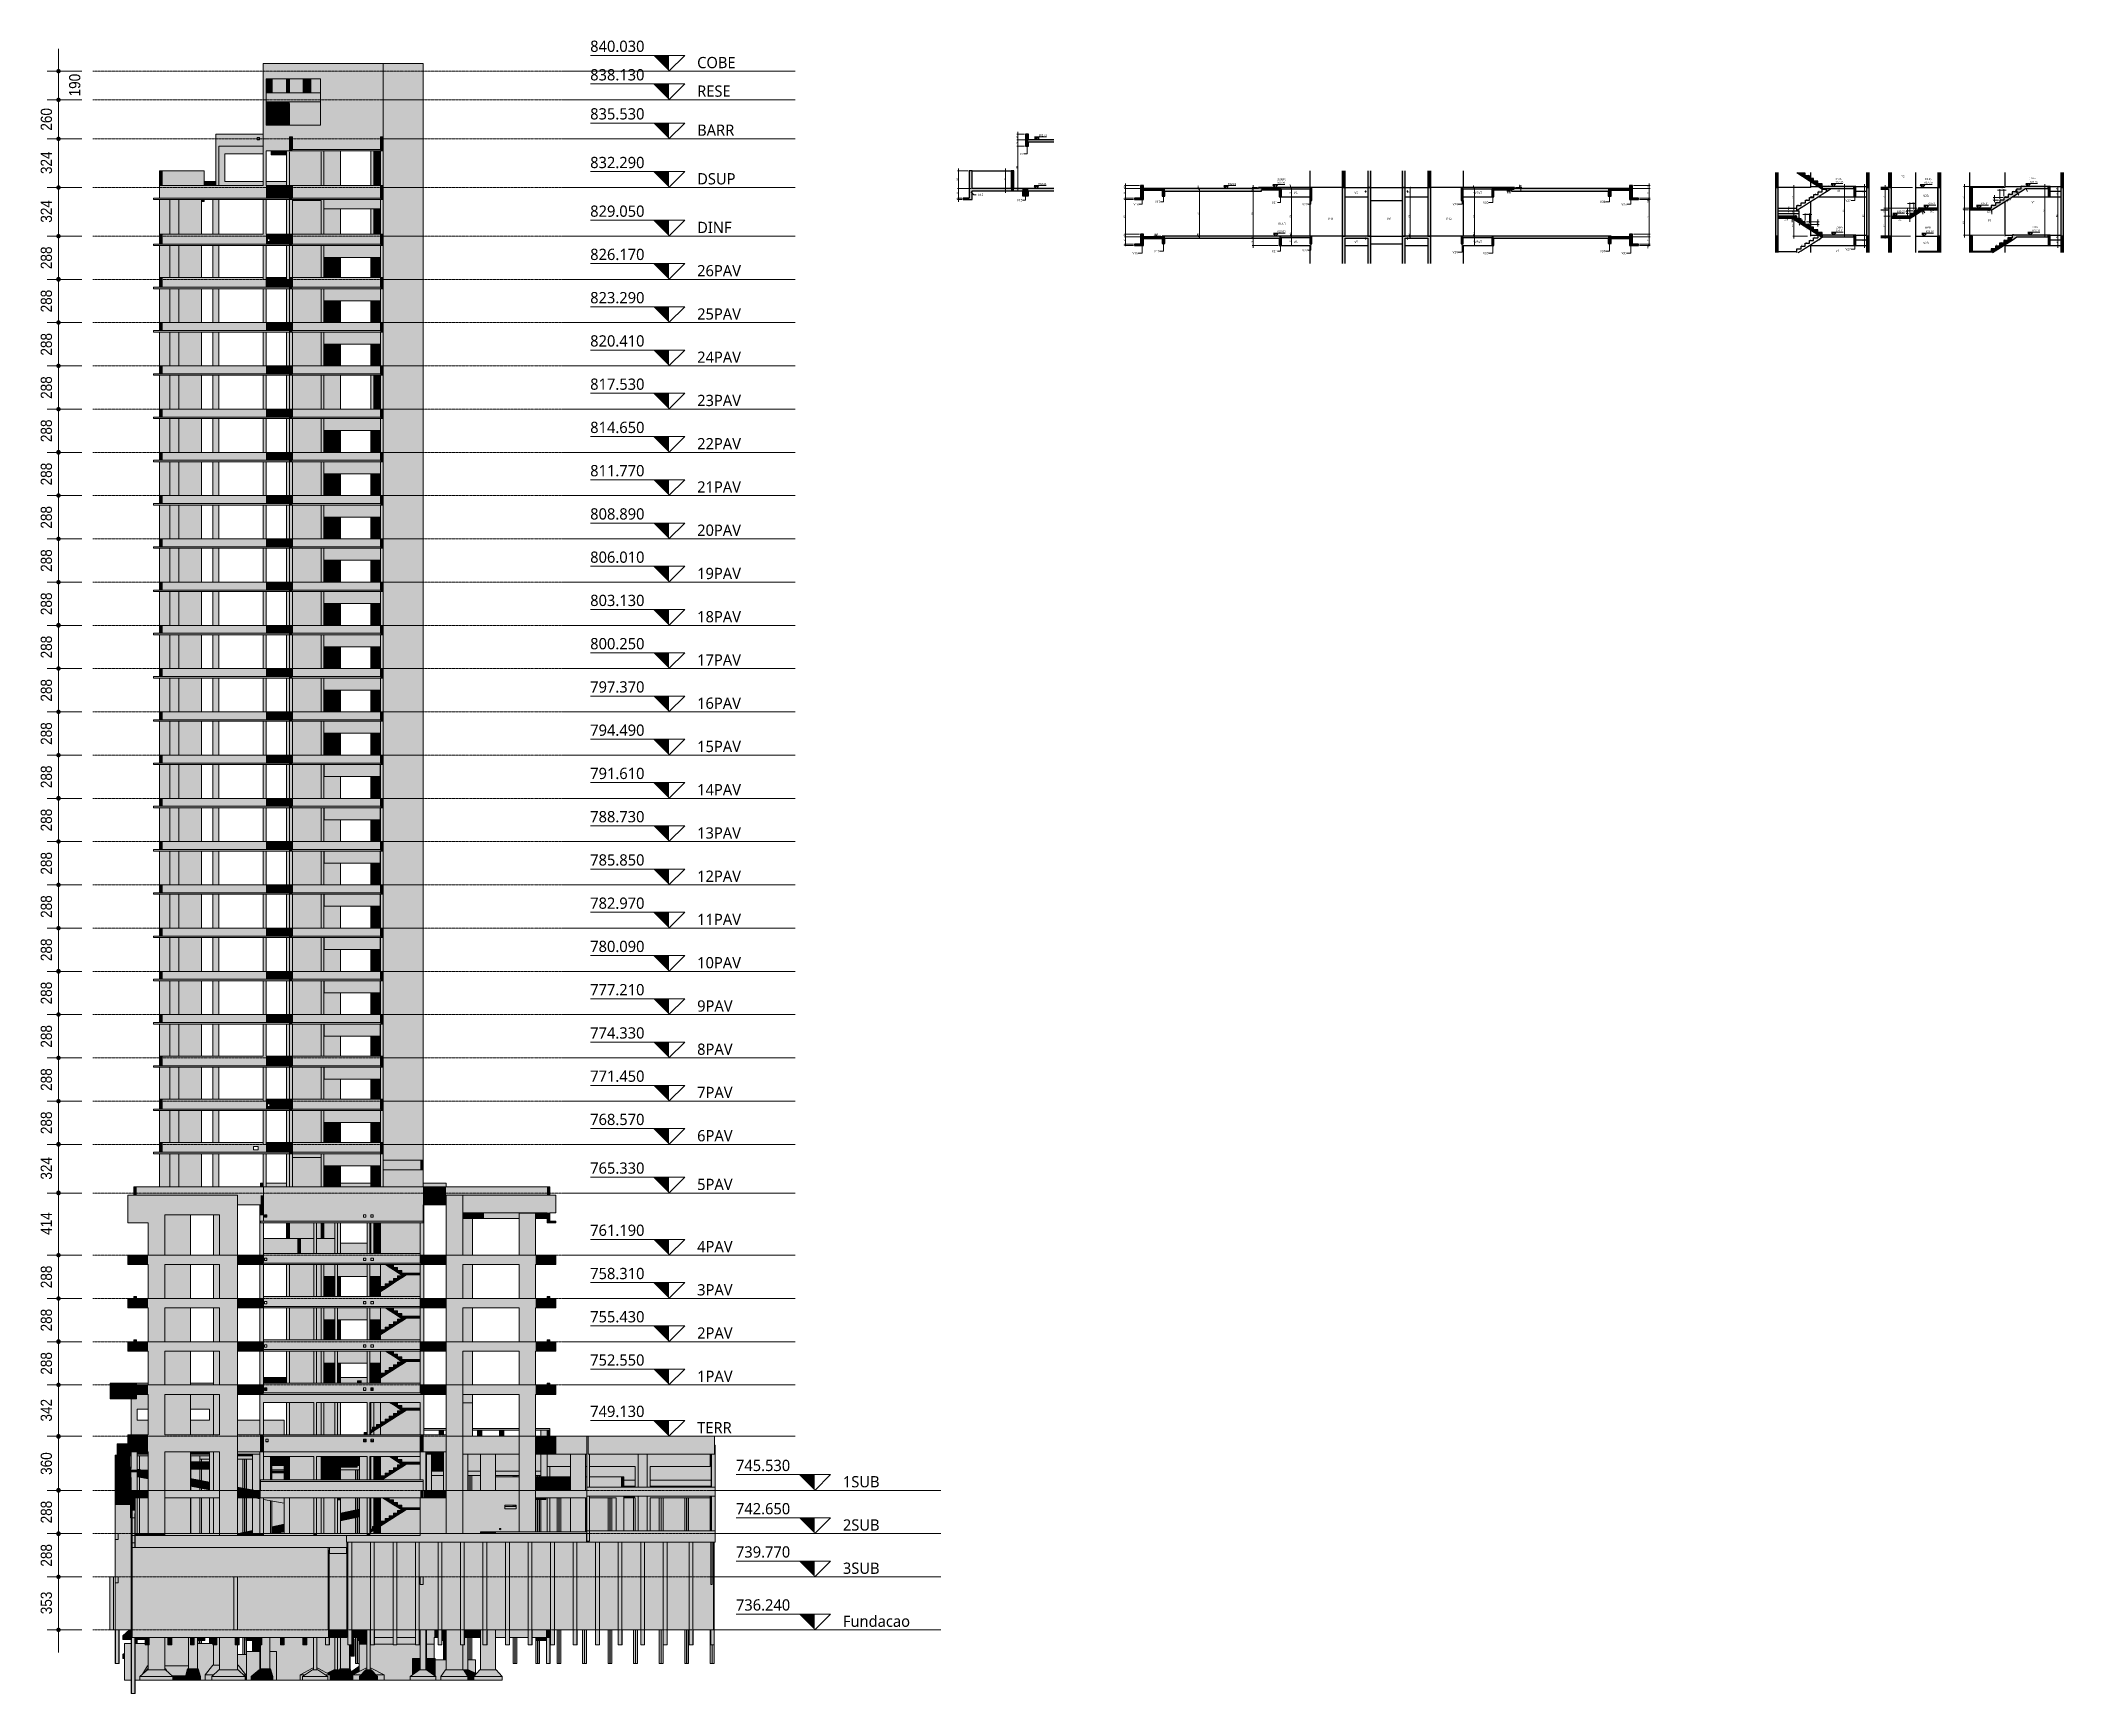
# Model space of a CAD drawing. Header units: centimetres. Extents: x -1475 to 26323, y -1238 to 84208.
# Drawn here: x 12806 to 26276, y 73200 to 84208 of the extents above; entities that cross this region are included whole.
import ezdxf

# ---------------------------------------------------------------- set-up
doc = ezdxf.new("R2010")
doc.units = ezdxf.units.CM
doc.linetypes.add('Centro', pattern=[3.175, 0.635, -0.47625, 1.5875, -0.47625])
doc.linetypes.add('Hidden', pattern=[0.714375, 0.47625, -0.238125])
for name, color, linetype, lineweight in [('A-ANNO-DIMS', 7, 'Continuous', 9), ('A-ANNO-DIMS-50', 7, 'Continuous', 9), ('A-ANNO-DIMS-500', 7, 'Continuous', 9), ('A-DETL', 7, 'Hidden', 18), ('A-FLOR', 7, 'Continuous', 9), ('A-FLOR-LEVL', 7, 'Continuous', 9), ('A-GENM', 7, 'Continuous', 18), ('A-WALL', 7, 'Continuous', 9), ('G-ANNO-DIMS', 7, 'Continuous', 9), ('G-ANNO-TEXT', 7, 'Continuous', 9), ('S-BEAM', 7, 'Continuous', 9), ('S-BEAM-IDEN', 7, 'Continuous', 9), ('S-COLS', 7, 'Continuous', 9), ('S-COLS-IDEN', 7, 'Continuous', 9), ('S-FNDN', 7, 'Continuous', 9), ('S-STRS', 7, 'Continuous', 9), ('S-STRS-ANNO', 7, 'Continuous', 18)]:
    doc.layers.add(name, color=color, linetype=linetype, lineweight=lineweight)
doc.styles.add('Arial', font='arial.ttf', dxfattribs={"height": 5.953125})
doc.styles.add('Fira Sans', font='', dxfattribs={"width": 0.9, "height": 7.5})
doc.styles.add('Fira Sans_1', font='', dxfattribs={"width": 0.95, "height": 12.5})
doc.styles.add('Fira Sans_2', font='', dxfattribs={"height": 10})
doc.styles.add('Fira Sans_5', font='', dxfattribs={"width": 0.9, "height": 75})
doc.styles.add('Gadugi', font='gadugi.ttf', dxfattribs={"height": 10})
doc.styles.add('Gadugi_1', font='gadugi.ttf', dxfattribs={"height": 15})
doc.styles.add('Gadugi_4', font='gadugi.ttf', dxfattribs={"height": 12.5})
doc.styles.add('Gadugi_6', font='gadugi.ttf', dxfattribs={"height": 75})
doc.styles.get('Fira Sans').set_extended_font_data('Fira Sans')
doc.styles.get('Fira Sans_1').set_extended_font_data('Fira Sans')
doc.styles.get('Fira Sans_2').set_extended_font_data('Fira Sans')
doc.styles.get('Fira Sans_5').set_extended_font_data('Fira Sans')
doc.dimstyles.new('PED_R80_1_5mm_ACIMA_As_ESQ__R00_1', dxfattribs={"dimscale": 30.48, "dimtxt": 10.229846, "dimasz": 0.328084, "dimexe": 0.246063, "dimexo": 0.246063, "dimgap": 0.049213, "dimtad": 1, "dimdec": 1, "dimrnd": 0.5, "dimdsep": 46, "dimtxsty": 'Fira Sans', "dimblk1": 'DOTSMALL', "dimblk2": 'DOTSMALL', "dimsah": 1, "dimcen": 0.09, "dimdle": 0.492126, "dimazin": 0, "dimtfac": 1, "dimtdec": 4, "dimtix": 1, "dimtmove": 1, "dimatfit": 3, "dimfxl": 1, "dimtvp": 1, "dimtolj": 1, "dimtzin": 0, "dimarcsym": 2})
doc.dimstyles.new('PED_R80_1_5mm_ACIMA_As_ESQ__R00_4', dxfattribs={"dimscale": 30.48, "dimtxt": 10.229846, "dimasz": 0.328084, "dimexe": 0.246063, "dimexo": 0.246063, "dimgap": 0.049213, "dimtad": 1, "dimdec": 1, "dimrnd": 0.5, "dimdsep": 46, "dimtxsty": 'Fira Sans', "dimblk1": 'DOTSMALL', "dimblk2": 'DOTSMALL', "dimsah": 1, "dimcen": 0.09, "dimdle": 0.492126, "dimazin": 0, "dimtfac": 1, "dimtdec": 4, "dimtix": 1, "dimtmove": 0, "dimatfit": 3, "dimfxl": 1, "dimtvp": 1, "dimtolj": 1, "dimtzin": 0, "dimarcsym": 2})
doc.dimstyles.new('PED_R80_1_5mm_ACIMA_As_ESQ__R00_5', dxfattribs={"dimscale": 30.48, "dimtxt": 102.298456, "dimasz": 3.28084, "dimexe": 2.46063, "dimexo": 2.46063, "dimgap": 0.492126, "dimtad": 1, "dimdec": 1, "dimrnd": 0.5, "dimdsep": 46, "dimtxsty": 'Fira Sans_5', "dimblk1": 'DOTSMALL', "dimblk2": 'DOTSMALL', "dimsah": 1, "dimcen": 0.09, "dimdle": 4.92126, "dimazin": 0, "dimtfac": 1, "dimtdec": 4, "dimtix": 1, "dimtmove": 2, "dimatfit": 3, "dimfxl": 1, "dimtvp": 1, "dimtolj": 1, "dimtzin": 0, "dimarcsym": 2})
doc.dimstyles.new('PED_R80_1_5mm_ACIMA_As_ESQ__R00_6', dxfattribs={"dimscale": 30.48, "dimtxt": 102.298456, "dimasz": 3.28084, "dimexe": 2.46063, "dimexo": 2.46063, "dimgap": 0.492126, "dimtad": 1, "dimdec": 1, "dimrnd": 0.5, "dimdsep": 46, "dimtxsty": 'Fira Sans_5', "dimblk1": 'DOTSMALL', "dimblk2": 'DOTSMALL', "dimsah": 1, "dimcen": 0.09, "dimdle": 4.92126, "dimazin": 0, "dimtfac": 1, "dimtdec": 4, "dimtix": 1, "dimtmove": 0, "dimatfit": 3, "dimfxl": 1, "dimtvp": 1, "dimtolj": 1, "dimtzin": 0, "dimarcsym": 2})
doc.dimstyles.new('PED_R80_2_0mm_ACIMA_As_ESQ__SEM_LINHA_R00_1', dxfattribs={"dimscale": 30.48, "dimtxt": 13.639794, "dimasz": 0.04101, "dimexe": 0.246063, "dimexo": 0.246063, "dimgap": 0.049213, "dimtad": 0, "dimjust": 2, "dimdec": 1, "dimrnd": 0.5, "dimdsep": 46, "dimtxsty": 'Fira Sans_2', "dimblk1": 'NONE', "dimblk2": 'DOTSMALL', "dimsah": 1, "dimcen": 0.09, "dimdle": 0.492126, "dimse1": 1, "dimsd1": 1, "dimsd2": 1, "dimazin": 0, "dimtfac": 1, "dimtdec": 4, "dimtix": 1, "dimtmove": 2, "dimatfit": 3, "dimfxl": 1, "dimtvp": 1, "dimtolj": 1, "dimtzin": 0, "dimarcsym": 2})

msp = doc.modelspace()

# ---------------------------------------------------------------- texts
at = {"layer": 'A-FLOR-LEVL', "char_height": 75, "attachment_point": 1, "style": 'Gadugi_6'}
for s, insert, width in [('840.030', (16466.39, 84206.57), 436.9197), ('COBE', (17178.5, 84098.05), 312.6581), ('838.130', (16466.39, 84016.57), 436.9197), ('RESE', (17178.5, 83908.05), 272.5737), ('835.530', (16466.39, 83756.57), 436.9197), ('BARR', (17178.5, 83648.05), 308.6497), ('832.290', (16466.39, 83432.57), 436.9197), ('DSUP', (17178.5, 83324.05), 316.6666), ('829.050', (16466.39, 83108.57), 436.9197), ('DINF', (17178.5, 83000.05), 284.5991), ('826.170', (16466.39, 82820.57), 436.9197), ('26PAV', (17178.5, 82712.05), 372.7847), ('823.290', (16466.39, 82532.57), 436.9197), ('25PAV', (17178.5, 82424.05), 372.7847), ('820.410', (16466.39, 82244.57), 436.9197), ('24PAV', (17178.5, 82136.05), 372.7847), ('817.530', (16466.39, 81956.57), 436.9197), ('23PAV', (17178.5, 81848.05), 372.7847), ('814.650', (16466.39, 81668.57), 436.9197), ('22PAV', (17178.5, 81560.05), 372.7847), ('811.770', (16466.39, 81380.57), 436.9197), ('21PAV', (17178.5, 81272.05), 372.7847), ('808.890', (16466.39, 81092.57), 436.9197), ('20PAV', (17178.5, 80984.05), 372.7847), ('806.010', (16466.39, 80804.57), 436.9197), ('19PAV', (17178.5, 80696.05), 372.7847), ('803.130', (16466.39, 80516.57), 436.9197), ('18PAV', (17178.5, 80408.05), 372.7847), ('800.250', (16466.39, 80228.57), 436.9197), ('17PAV', (17178.5, 80120.05), 372.7847), ('797.370', (16466.39, 79940.57), 436.9197), ('16PAV', (17178.5, 79832.05), 372.7847), ('794.490', (16466.39, 79652.57), 436.9197), ('15PAV', (17178.5, 79544.05), 372.7847), ('791.610', (16466.39, 79364.57), 436.9197), ('14PAV', (17178.5, 79256.05), 372.7847), ('788.730', (16466.39, 79076.57), 436.9197), ('13PAV', (17178.5, 78968.05), 372.7847), ('785.850', (16466.39, 78788.57), 436.9197), ('12PAV', (17178.5, 78680.05), 372.7847), ('782.970', (16466.39, 78500.57), 436.9197), ('11PAV', (17178.5, 78392.05), 372.7847), ('780.090', (16466.39, 78212.57), 436.9197), ('10PAV', (17178.5, 78104.05), 372.7847), ('777.210', (16466.39, 77924.57), 436.9197), ('9PAV', (17178.5, 77816.05), 304.6412), ('774.330', (16466.39, 77636.57), 436.9197), ('8PAV', (17178.5, 77528.05), 304.6412), ('771.450', (16466.39, 77348.57), 436.9197), ('7PAV', (17178.5, 77240.05), 304.6412), ('768.570', (16466.39, 77060.57), 436.9197), ('6PAV', (17178.5, 76952.05), 304.6412), ('765.330', (16466.39, 76736.57), 436.9197), ('5PAV', (17178.5, 76628.05), 304.6412), ('761.190', (16466.39, 76322.57), 436.9197), ('4PAV', (17178.5, 76214.05), 304.6412), ('758.310', (16466.39, 76034.57), 436.9197), ('3PAV', (17178.5, 75926.05), 304.6412), ('755.430', (16466.39, 75746.57), 436.9197), ('2PAV', (17178.5, 75638.06), 304.6412), ('752.550', (16466.39, 75458.57), 436.9197), ('1PAV', (17178.5, 75350.06), 304.6412), ('749.130', (16466.39, 75116.57), 436.9197), ('TERR', (17178.5, 75008.05), 284.5991), ('745.530', (17436.61, 74756.57), 436.9197), ('1SUB', (18148.73, 74648.06), 296.6244), ('742.650', (17436.61, 74468.57), 436.9197), ('2SUB', (18148.73, 74360.05), 296.6244), ('739.770', (17436.61, 74180.57), 436.9197), ('3SUB', (18148.73, 74072.05), 296.6244), ('736.240', (17436.61, 73827.57), 436.9197), ('Fundacao', (18148.73, 73719.05), 549.1559)]:
    msp.add_mtext(s, dxfattribs=dict(at, insert=insert, width=width))
at = {"layer": 'G-ANNO-DIMS', "char_height": 12.5, "attachment_point": 1, "line_spacing_factor": 1.049215, "style": 'Fira Sans_1'}
for s, insert, width in [('835.45', (19453.85, 83582.31), 58.921), ('832.21', (19451.12, 83258.31), 56.8751), ('832.21', (20713.82, 83258.31), 56.8751), ('832.29', (21039.64, 83266.31), 58.921), ('832.35', (24756.67, 83272.31), 58.3072), ('832.29', (25349.85, 83266.31), 58.921), ('832.35', (26051.74, 83272.31), 58.3072), ('830.91', (25373.49, 83128.31), 58.7164), ('830.91', (25724.22, 83128.31), 58.7164), ('830.37', (25166.65, 83074.31), 58.3072), ('829.05', (21042.76, 82942.31), 60.1485), ('829.11', (24759.32, 82948.31), 56.0567), ('829.05', (25358.87, 82942.31), 60.1485), ('829.11', (26067.47, 82948.31), 56.0567)]:
    msp.add_mtext(s, dxfattribs=dict(at, insert=insert, width=width))
at = {"layer": 'G-ANNO-TEXT', "attachment_point": 1}
for s, insert, char_height, width, style in [('(DSUP)', (21042.28, 83288.89), 12.5, 65.3375, 'Gadugi_4'), ('(DSUP)', (24755.38, 83289.92), 10, 53.3122, 'Gadugi'), ('(DSUP)', (25352.4, 83289.46), 10, 53.3122, 'Gadugi'), ('(DSUP)', (26049.01, 83294.3), 10, 53.3122, 'Gadugi'), ('(DINF)', (21047.72, 82994.65), 12.5, 59.7257, 'Gadugi_4'), ('(DINF)', (24764.16, 82967.1), 10, 48.1012, 'Gadugi'), ('(BARR)', (25352.4, 82967.34), 10, 52.5105, 'Gadugi'), ('(DINF)', (26066.81, 82970.26), 10, 48.1012, 'Gadugi')]:
    msp.add_mtext(s, dxfattribs=dict(at, insert=insert, char_height=char_height, width=width, style=style))
at = {"layer": 'S-BEAM-IDEN', "char_height": 15, "attachment_point": 1, "style": 'Gadugi_1'}
for s, insert, width in [('V7', (19327.48, 83459.32), 30.0633), ('V15', (19048.86, 83187.17), 44.0928), ('V12', (19308.43, 83152.29), 44.0928), ('V16', (20084.28, 83124.22), 44.0928), ('V17', (20226.78, 83141.22), 44.0928), ('V21', (21004.78, 83136.22), 44.0928), ('V6', (21151.26, 83200.96), 30.0633), ('V22', (21207.78, 83124.22), 44.0928), ('V5', (21555.11, 83200.96), 30.0633), ('V29', (22208.78, 83124.22), 44.0928), ('V5', (22356.35, 83200.96), 30.0633), ('V7', (22380.72, 83200.96), 30.0633), ('V30', (22411.78, 83136.22), 44.0928), ('V34', (23189.78, 83141.22), 44.0928), ('V35', (23332.28, 83124.22), 44.0928), ('V1', (24768.28, 83213.77), 30.0633), ('V27', (24824.18, 83149.86), 44.0928), ('V23', (25342.21, 83180.4), 44.0928), ('V1', (26063.25, 83138.23), 30.0633), ('V6', (21151.26, 82873.52), 30.0633), ('V5', (21555.11, 82873.52), 30.0633), ('V5', (22356.35, 82873.52), 30.0633), ('V7', (22380.72, 82873.52), 30.0633), ('V23', (25342.21, 82866.76), 44.0928), ('V16', (20077.28, 82799.22), 44.0928), ('V17', (20219.78, 82812.22), 44.0928), ('V21', (21004.78, 82812.22), 44.0928), ('V22', (21207.78, 82817.72), 44.0928), ('V29', (22208.78, 82804.72), 44.0928), ('V30', (22411.78, 82799.22), 44.0928), ('V34', (23189.78, 82812.22), 44.0928), ('V35', (23332.28, 82799.22), 44.0928), ('V1', (24759.09, 82815.46), 30.0633), ('V27', (24824.18, 82825.86), 44.0928)]:
    msp.add_mtext(s, dxfattribs=dict(at, insert=insert, width=width))
at = {"layer": 'S-COLS-IDEN', "char_height": 15, "attachment_point": 1, "style": 'Gadugi_1'}
for s, insert, width in [('P3', (25192.94, 83309.08), 28.4599), ('P11', (21380.55, 83026.76), 42.4894), ('P6', (21774.05, 83026.76), 28.4599), ('P12', (22167.55, 83026.76), 42.4894), ('P1', (25773.89, 83015.6), 28.4599)]:
    msp.add_mtext(s, dxfattribs=dict(at, insert=insert, width=width))
at = {"layer": 'S-STRS-ANNO', "attachment_point": 1, "line_spacing_factor": 0.941778, "style": 'Arial'}
for s, insert, char_height, width in [('4', (24574.15, 83314.92), 5.95, 5.4944), ('3', (24602.15, 83296.92), 5.95, 5.4944), ('2', (24630.15, 83278.92), 5.95, 5.4944), ('1', (24658.15, 83260.92), 5.95, 5.4944), ('18', (24700.01, 83242.92), 5.953, 10.9888), ('18', (25993.64, 83242.92), 5.953, 10.9888), ('11', (24504.01, 83116.92), 5.953, 10.9888), ('12', (24532.01, 83134.92), 5.953, 10.9888), ('13', (24560.01, 83152.92), 5.953, 10.9888), ('14', (24588.01, 83170.92), 5.953, 10.9888), ('15', (24616.01, 83188.92), 5.953, 10.9888), ('16', (24644.01, 83206.92), 5.953, 10.9888), ('17', (24672.01, 83224.92), 5.953, 10.9888), ('11', (25797.64, 83116.92), 5.953, 10.9888), ('12', (25825.64, 83134.92), 5.953, 10.9888), ('13', (25853.64, 83152.92), 5.953, 10.9888), ('14', (25881.64, 83170.92), 5.953, 10.9888), ('15', (25909.64, 83188.92), 5.953, 10.9888), ('16', (25937.64, 83206.92), 5.953, 10.9888), ('17', (25965.64, 83224.92), 5.953, 10.9888), ('10', (24440.93, 83103.06), 5.953, 10.9888), ('8', (24443.22, 83067.06), 5.95, 5.4944), ('9', (24443.22, 83085.06), 5.95, 5.4944), ('7', (24490.15, 83044.92), 5.95, 5.4944), ('6', (24518.15, 83026.92), 5.95, 5.4944), ('5', (24546.15, 83008.92), 5.95, 5.4944), ('4', (24574.15, 82990.92), 5.95, 5.4944), ('3', (24602.15, 82972.92), 5.95, 5.4944), ('8', (25257.01, 83062.92), 5.95, 5.4944), ('9', (25285.01, 83080.92), 5.95, 5.4944), ('10', (25310.72, 83098.92), 5.953, 10.9888), ('12', (24531.01, 82846.92), 5.953, 10.9888), ('13', (24559.01, 82864.92), 5.953, 10.9888), ('14', (24587.01, 82882.92), 5.953, 10.9888), ('15', (24615.01, 82900.92), 5.953, 10.9888), ('2', (24630.15, 82954.92), 5.95, 5.4944), ('16', (24643.01, 82918.92), 5.953, 10.9888), ('1', (24658.15, 82936.92), 5.95, 5.4944), ('12', (25824.64, 82846.92), 5.953, 10.9888), ('13', (25852.64, 82864.92), 5.953, 10.9888), ('14', (25880.64, 82882.92), 5.953, 10.9888), ('15', (25908.64, 82900.92), 5.953, 10.9888), ('16', (25936.64, 82918.92), 5.953, 10.9888), ('11', (24503.01, 82828.92), 5.953, 10.9888), ('11', (25796.64, 82828.92), 5.953, 10.9888)]:
    msp.add_mtext(s, dxfattribs=dict(at, insert=insert, char_height=char_height, width=width))

# ---------------------------------------------------------------- blocks, each defined once
blk = doc.blocks.new('PED_SAPATA_RET_R00_2019 - 180 180 29 120 70 25-3038506-CT301 - CORTE ESQ_ DSUP')
at = {"layer": 'S-FNDN', "true_color": 0xc0c0c0}
for points in [[(793, 73314), (973, 73314), (943, 73359), (823, 73359)], [(972, 73289), (973, 73289), (972, 73314), (793, 73314), (793, 73289), (938, 73289)]]:
    blk.add_hatch(color=9, dxfattribs=at).paths.add_polyline_path(points, flags=0)
at = {"layer": 'S-FNDN'}
for p, q in [((793, 73314), (823, 73359)), ((973, 73314), (793, 73314)), ((793, 73314), (973, 73314)), ((793, 73289), (793, 73314)), ((973, 73289), (793, 73289)), ((823, 73359), (943, 73359)), ((943, 73359), (973, 73314)), ((973, 73314), (973, 73289))]:
    blk.add_line(p, q, dxfattribs=at)
blk = doc.blocks.new('PED_SAPATA_RET_R00_2019 - 110 190 29 110 70 25-3038507-CT301 - CORTE ESQ_ DSUP')
at = {"layer": 'S-FNDN', "true_color": 0xc0c0c0}
for points in [[(1156, 73314), (1201, 73314), (1161, 73359), (1051, 73359), (1011, 73314), (1112, 73314)], [(1112, 73289), (1201, 73289), (1201, 73314), (1011, 73314), (1011, 73289), (1068, 73289)]]:
    blk.add_hatch(color=9, dxfattribs=at).paths.add_polyline_path(points, flags=0)
at = {"layer": 'S-FNDN'}
for p, q in [((1011, 73314), (1051, 73359)), ((1201, 73314), (1011, 73314)), ((1011, 73314), (1201, 73314)), ((1011, 73289), (1011, 73314)), ((1201, 73289), (1011, 73289)), ((1051, 73359), (1161, 73359)), ((1161, 73359), (1201, 73314)), ((1201, 73314), (1201, 73289))]:
    blk.add_line(p, q, dxfattribs=at)
blk = doc.blocks.new('PED_SAPATA_RET_R00_2019 - 250 170 130 47 70 25-3038508-CT301 - CORTE ESQ_ DSUP')
at = {"layer": 'S-FNDN', "true_color": 0xc0c0c0}
for points in [[(758, 73314), (697, 73359), (650, 73359), (588, 73314), (754, 73314)], [(655, 73289), (758, 73289), (758, 73314), (588, 73314), (588, 73289), (604, 73289)]]:
    blk.add_hatch(color=9, dxfattribs=at).paths.add_polyline_path(points, flags=0)
at = {"layer": 'S-FNDN'}
for p, q in [((588, 73314), (650, 73359)), ((758, 73314), (588, 73314)), ((588, 73314), (758, 73314)), ((588, 73289), (588, 73314)), ((758, 73289), (588, 73289)), ((650, 73359), (697, 73359)), ((697, 73359), (758, 73314)), ((758, 73314), (758, 73289))]:
    blk.add_line(p, q, dxfattribs=at)
blk = doc.blocks.new('PED_SAPATA_RET_R00_2019 - 410 210 210 34 80 35-3266670-CT301 - CORTE ESQ_ DSUP')
at = {"layer": 'S-FNDN', "true_color": 0xc0c0c0}
h = blk.add_hatch(color=9, dxfattribs=at)
h.paths.add_polyline_path([(248, 73324), (260, 73324), (294, 73359), (299, 73359), (299, 73369), (294, 73369), (206, 73324)], flags=0)
h.paths.add_polyline_path([(371, 73324), (416, 73324), (328, 73369), (323, 73369), (323, 73359), (328, 73359), (361, 73324)], flags=0)
h = blk.add_hatch(color=9, dxfattribs=at)
h.paths.add_polyline_path([(251, 73289), (251, 73314), (260, 73324), (206, 73324), (206, 73289), (248, 73289)], flags=0)
h.paths.add_polyline_path([(416, 73289), (416, 73324), (361, 73324), (371, 73314), (371, 73289)], flags=0)
at = {"layer": 'S-FNDN'}
for p, q in [((206, 73324), (294, 73369)), ((260, 73324), (206, 73324)), ((206, 73324), (260, 73324)), ((206, 73289), (206, 73324)), ((251, 73289), (206, 73289)), ((294, 73369), (299, 73369)), ((323, 73369), (328, 73369)), ((328, 73369), (416, 73324)), ((416, 73324), (361, 73324)), ((361, 73324), (416, 73324)), ((416, 73289), (371, 73289)), ((416, 73324), (416, 73289))]:
    blk.add_line(p, q, dxfattribs=at)
blk = doc.blocks.new('PED_SAPATA_RET_R00_2019 - 240 180 39 120 75 30-3265516-CT301 - CORTE ESQ_ DSUP')
at = {"layer": 'S-FNDN', "true_color": 0xc0c0c0}
h = blk.add_hatch(color=9, dxfattribs=at)
h.paths.add_polyline_path([(-1170, 73352), (-1161, 73359), (-1156, 73359), (-1156, 73364), (-1161, 73364), (-1165, 73359)], flags=0)
h.paths.add_polyline_path([(-1033, 73352), (-1041, 73364), (-1046, 73364), (-1046, 73359), (-1041, 73359)], flags=0)
at = {"layer": 'S-FNDN'}
for p, q in [((-1170, 73352), (-1161, 73364)), ((-1161, 73364), (-1156, 73364)), ((-1046, 73364), (-1041, 73364)), ((-1041, 73364), (-1033, 73352))]:
    blk.add_line(p, q, dxfattribs=at)
blk = doc.blocks.new('PED_SAPATA_RET_R00_2019 - 150 200 110 29 70 25-3038518-CT301 - CORTE ESQ_ DSUP')
at = {"layer": 'S-FNDN', "true_color": 0xc0c0c0}
for points in [[(86, 73314), (105, 73314), (117, 73355), (110, 73359), (81, 73359), (35, 73335), (56, 73324), (56, 73314)], [(105, 73289), (105, 73314), (56, 73314), (56, 73289), (86, 73289)]]:
    blk.add_hatch(color=9, dxfattribs=at).paths.add_polyline_path(points, flags=0)
at = {"layer": 'S-FNDN'}
for p, q in [((35, 73335), (81, 73359)), ((105, 73314), (56, 73314)), ((56, 73314), (105, 73314)), ((105, 73289), (56, 73289)), ((81, 73359), (110, 73359)), ((110, 73359), (117, 73355))]:
    blk.add_line(p, q, dxfattribs=at)
blk = doc.blocks.new('PED_SAPATA_RET_R00_2019 - 230 150 130 50 70 25-3038521-CT301 - CORTE ESQ_ DSUP')
at = {"layer": 'S-FNDN', "true_color": 0xc0c0c0}
for points in [[(-1313, 73459), (-1313, 73469), (-1324, 73459)], [(-1324, 73434), (-1313, 73434), (-1313, 73459), (-1324, 73459)]]:
    blk.add_hatch(color=9, dxfattribs=at).paths.add_polyline_path(points, flags=0)
at = {"layer": 'S-FNDN'}
for p, q in [((-1324, 73459), (-1313, 73469)), ((-1313, 73459), (-1324, 73459)), ((-1324, 73459), (-1313, 73459)), ((-1324, 73434), (-1324, 73459)), ((-1313, 73434), (-1324, 73434))]:
    blk.add_line(p, q, dxfattribs=at)
blk = doc.blocks.new('PED_SAPATA_RET_R00_2019 - 300 300 45 130 90 30-3038526-CT301 - CORTE ESQ_ DSUP')
at = {"layer": 'S-FNDN', "true_color": 0xc0c0c0}
for points in [[(205, 73319), (206, 73319), (206, 73324), (248, 73346), (248, 73379), (246, 73379), (196, 73344), (203, 73319)], [(205, 73289), (206, 73289), (206, 73319), (203, 73319), (205, 73314)]]:
    blk.add_hatch(color=9, dxfattribs=at).paths.add_polyline_path(points, flags=0)
at = {"layer": 'S-FNDN'}
for p, q in [((196, 73344), (246, 73379)), ((206, 73319), (203, 73319)), ((203, 73319), (206, 73319)), ((206, 73289), (205, 73289)), ((246, 73379), (248, 73379))]:
    blk.add_line(p, q, dxfattribs=at)
blk = doc.blocks.new('PED_SAPATA_RET_R00_2019 - 240 240 70 59 70 25-3038530-CT301 - CORTE ESQ_ DSUP')
at = {"layer": 'S-FNDN', "true_color": 0xc0c0c0}
for points in [[(973, 73314), (1011, 73314), (1028, 73334), (977, 73359), (943, 73359), (972, 73315)], [(973, 73289), (1011, 73289), (1011, 73314), (973, 73314)]]:
    blk.add_hatch(color=9, dxfattribs=at).paths.add_polyline_path(points, flags=0)
at = {"layer": 'S-FNDN'}
for p, q in [((943, 73359), (977, 73359)), ((1011, 73314), (973, 73314)), ((973, 73314), (1011, 73314)), ((1011, 73289), (973, 73289)), ((1028, 73334), (977, 73359))]:
    blk.add_line(p, q, dxfattribs=at)
blk = doc.blocks.new('PED_SAPATA_RET_R00_2019 - 240 470 - 135-3038532-CT301 - CORTE ESQ_ DSUP')
at = {"layer": 'S-FNDN', "true_color": 0xc0c0c0}
h = blk.add_hatch(color=9, dxfattribs=at)
h.paths.add_polyline_path([(758, 73289), (793, 73289), (793, 73314), (823, 73359), (828, 73359), (828, 73424), (754, 73424), (754, 73317), (758, 73314)], flags=0)
h.paths.add_polyline_path([(1023, 73336), (1023, 73424), (972, 73424), (973, 73359), (977, 73359), (1011, 73342)], flags=0)
at = {"layer": 'S-FNDN'}
for p, q in [((828, 73424), (754, 73424)), ((754, 73424), (828, 73424)), ((754, 73424), (828, 73424)), ((1023, 73424), (972, 73424)), ((972, 73424), (1023, 73424)), ((972, 73424), (1023, 73424)), ((1023, 73424), (1023, 73424)), ((1023, 73424), (1023, 73336)), ((793, 73289), (758, 73289))]:
    blk.add_line(p, q, dxfattribs=at)
blk = doc.blocks.new('PED_SAPATA_RET_R00_2019 - 300 500 - 170-3038537-CT301 - CORTE ESQ_ DSUP')
at = {"layer": 'S-FNDN', "true_color": 0xc0c0c0}
blk.add_hatch(color=9, dxfattribs=at).paths.add_polyline_path([(-501, 73289), (-501, 73459), (-561, 73459), (-561, 73389), (-556, 73389), (-506, 73324), (-506, 73289)], flags=0)
at = {"layer": 'S-FNDN'}
for p, q in [((-501, 73459), (-561, 73459)), ((-561, 73459), (-501, 73459)), ((-561, 73459), (-501, 73459)), ((-501, 73289), (-506, 73289))]:
    blk.add_line(p, q, dxfattribs=at)
blk = doc.blocks.new('PED_SAPATA_RET_R00_2019 - 600 150 - 145-3038540-CT301 - CORTE ESQ_ DSUP')
at = {"layer": 'S-FNDN', "true_color": 0xc0c0c0}
h = blk.add_hatch(color=9, dxfattribs=at)
h.paths.add_polyline_path([(754, 73317), (754, 73434), (692, 73434), (692, 73359), (697, 73359), (748, 73321)], flags=0)
h.paths.add_polyline_path([(604, 73325), (650, 73359), (655, 73359), (655, 73434), (604, 73434), (604, 73359)], flags=0)
at = {"layer": 'S-FNDN'}
for p, q in [((604, 73434), (604, 73434)), ((655, 73434), (604, 73434)), ((604, 73434), (655, 73434)), ((604, 73434), (655, 73434)), ((604, 73325), (604, 73434)), ((754, 73434), (692, 73434)), ((692, 73434), (754, 73434)), ((692, 73434), (754, 73434)), ((754, 73434), (754, 73434)), ((754, 73434), (754, 73317))]:
    blk.add_line(p, q, dxfattribs=at)
blk = doc.blocks.new('Estaca W Gerdau - W250X73-3554955-CT301 - CORTE ESQ_ DSUP')
at = {"layer": 'S-FNDN', "true_color": 0xacb7d2}
for points in [[(-1267, 73200), (-1267, 74400), (-1269, 74400), (-1269, 73200)], [(-1267, 73200), (-1266, 73200), (-1266, 74370), (-1267, 74370), (-1267, 73200)], [(-1266, 73200), (-1246, 73200), (-1246, 73574), (-1262, 73574), (-1262, 74370), (-1266, 74370), (-1266, 73289)], [(-1245, 73200), (-1245, 73200), (-1245, 73574), (-1246, 73574), (-1246, 73200), (-1245, 73200)]]:
    blk.add_hatch(color=9, dxfattribs=at).paths.add_polyline_path(points, flags=0)
h = blk.add_hatch(color=9, dxfattribs=at)
h.paths.add_polyline_path([(-1245, 73200), (-1243, 73200), (-1243, 73574), (-1245, 73574), (-1245, 73289)], flags=0)
h.paths.add_polyline_path([(-1243, 74172), (-1243, 74400), (-1245, 74400), (-1245, 74172), (-1243, 74172)], flags=0)
at = {"layer": 'S-FNDN'}
for p, q in [((-1269, 74400), (-1269, 73200)), ((-1267, 74400), (-1269, 74400)), ((-1267, 74400), (-1267, 73200)), ((-1245, 74400), (-1245, 74172)), ((-1243, 74400), (-1245, 74400)), ((-1243, 74172), (-1243, 74400)), ((-1245, 73574), (-1245, 73200)), ((-1243, 73200), (-1243, 73574)), ((-1267, 73200), (-1269, 73200)), ((-1266, 73200), (-1267, 73200)), ((-1246, 73200), (-1266, 73200)), ((-1245, 73200), (-1246, 73200)), ((-1243, 73200), (-1245, 73200))]:
    blk.add_line(p, q, dxfattribs=at)
blk = doc.blocks.new('Estaca W Gerdau - W250X73-3510940-CT301 - CORTE ESQ_ DSUP')
at = {"layer": 'S-FNDN', "true_color": 0xacb7d2}
for points in [[(324, 73524), (349, 73524), (349, 74207), (324, 74207), (324, 73529)], [(349, 73524), (350, 73524), (350, 73624), (349, 73624), (349, 73529)], [(350, 73524), (350, 73524), (350, 73529)]]:
    blk.add_hatch(color=9, dxfattribs=at).paths.add_polyline_path(points, flags=0)
at = {"layer": 'S-FNDN'}
for p, q in [((324, 74207), (324, 73524)), ((349, 74207), (349, 73524)), ((349, 74207), (349, 73524)), ((350, 73624), (350, 73524)), ((350, 73524), (350, 73624)), ((349, 73524), (324, 73524)), ((350, 73524), (349, 73524)), ((349, 73524), (349, 73524)), ((350, 73524), (350, 73524))]:
    blk.add_line(p, q, dxfattribs=at)
blk = doc.blocks.new('Estaca W Gerdau - W250X73-V3-CT301 - CORTE ESQ_ DSUP')
at = {"layer": 'S-FNDN', "true_color": 0xacb7d2}
for points in [[(474, 73524), (499, 73524), (499, 74207), (474, 74207), (474, 73529)], [(499, 73524), (500, 73524), (500, 73624), (499, 73624), (499, 73529)], [(500, 73524), (500, 73524), (500, 73529)]]:
    blk.add_hatch(color=9, dxfattribs=at).paths.add_polyline_path(points, flags=0)
at = {"layer": 'S-FNDN'}
for p, q in [((474, 74207), (474, 73524)), ((499, 74207), (499, 73524)), ((499, 74207), (499, 73524)), ((500, 73624), (500, 73524)), ((500, 73524), (500, 73624)), ((499, 73524), (474, 73524)), ((500, 73524), (499, 73524)), ((499, 73524), (499, 73524)), ((500, 73524), (500, 73524))]:
    blk.add_line(p, q, dxfattribs=at)
blk = doc.blocks.new('Estaca W Gerdau - W250X73-V4-CT301 - CORTE ESQ_ DSUP')
at = {"layer": 'S-FNDN', "true_color": 0xacb7d2}
for points in [[(1073, 73524), (1099, 73524), (1099, 74207), (1073, 74207), (1073, 73624)], [(1099, 73524), (1099, 73524), (1099, 73624), (1099, 73624), (1099, 73618)]]:
    blk.add_hatch(color=9, dxfattribs=at).paths.add_polyline_path(points, flags=0)
at = {"layer": 'S-FNDN'}
for p, q in [((1073, 74207), (1073, 73524)), ((1099, 74207), (1099, 73524)), ((1099, 74207), (1099, 73524)), ((1099, 73624), (1099, 73524)), ((1100, 73524), (1100, 73624)), ((1099, 73524), (1073, 73524)), ((1100, 73524), (1099, 73524)), ((1099, 73524), (1099, 73524)), ((1099, 73524), (1099, 73524))]:
    blk.add_line(p, q, dxfattribs=at)
blk = doc.blocks.new('Estaca W Gerdau - W250X73-4077513-CT301 - CORTE ESQ_ DSUP')
at = {"layer": 'S-FNDN', "true_color": 0xacb7d2}
for points in [[(1495, 73400), (1496, 73400), (1496, 73624), (1495, 73624), (1495, 73490)], [(1496, 73400), (1497, 73400), (1497, 73624), (1496, 73624), (1496, 73400)], [(1517, 73400), (1517, 73574), (1500, 73574), (1500, 73624), (1497, 73624), (1497, 73400)], [(1519, 73400), (1519, 73400), (1518, 73574), (1517, 73574), (1517, 73400), (1518, 73400)], [(1520, 73400), (1520, 73624), (1519, 73624), (1519, 73400)]]:
    blk.add_hatch(color=9, dxfattribs=at).paths.add_polyline_path(points, flags=0)
at = {"layer": 'S-FNDN'}
for p, q in [((1495, 73624), (1495, 73400)), ((1496, 73624), (1496, 73400)), ((1519, 73574), (1519, 73400)), ((1520, 73400), (1520, 73624)), ((1496, 73400), (1495, 73400)), ((1497, 73400), (1496, 73400)), ((1517, 73400), (1497, 73400)), ((1519, 73400), (1517, 73400)), ((1520, 73400), (1519, 73400))]:
    blk.add_line(p, q, dxfattribs=at)
blk = doc.blocks.new('Estaca W Gerdau - W250X73-3510941-CT301 - CORTE ESQ_ DSUP')
at = {"layer": 'S-FNDN', "true_color": 0xacb7d2}
for points in [[(2607, 73524), (2610, 73524), (2610, 74207), (2608, 74207), (2607, 73927), (2607, 73927), (2607, 73624), (2590, 73624), (2590, 73524), (2607, 73524)], [(2611, 73524), (2612, 73524), (2611, 74207), (2610, 74207), (2610, 73524), (2611, 73524)], [(2613, 73524), (2613, 74207), (2612, 74207), (2612, 73524)], [(2588, 73524), (2589, 73524), (2589, 73624), (2588, 73624)], [(2589, 73524), (2590, 73524), (2590, 73624), (2589, 73624), (2589, 73524)]]:
    blk.add_hatch(color=9, dxfattribs=at).paths.add_polyline_path(points, flags=0)
at = {"layer": 'S-FNDN'}
for p, q in [((2612, 74207), (2612, 73524)), ((2613, 74207), (2613, 73524)), ((2588, 73624), (2588, 73524)), ((2588, 73524), (2588, 73624)), ((2589, 73624), (2589, 73524)), ((2589, 73524), (2588, 73524)), ((2588, 73524), (2588, 73524)), ((2590, 73524), (2589, 73524)), ((2610, 73524), (2590, 73524)), ((2612, 73524), (2610, 73524)), ((2613, 73524), (2612, 73524)), ((2612, 73524), (2612, 73524))]:
    blk.add_line(p, q, dxfattribs=at)
blk = doc.blocks.new('Estaca W Gerdau - W250X73-3889854-CT301 - CORTE ESQ_ DSUP')
at = {"layer": 'S-FNDN', "true_color": 0xacb7d2}
for points in [[(-1374, 73400), (-1374, 73624), (-1375, 73624), (-1375, 73400)], [(-1374, 73400), (-1372, 73400), (-1373, 73624), (-1374, 73624), (-1374, 73490)], [(-1352, 73400), (-1352, 73624), (-1372, 73624), (-1372, 73400)], [(-1351, 73400), (-1351, 73400), (-1351, 73624), (-1352, 73624), (-1352, 73400), (-1352, 73400)], [(-1351, 73400), (-1350, 73400), (-1350, 73624), (-1351, 73624), (-1351, 73434)]]:
    blk.add_hatch(color=9, dxfattribs=at).paths.add_polyline_path(points, flags=0)
at = {"layer": 'S-FNDN'}
for p, q in [((-1375, 74426), (-1375, 73400)), ((-1374, 73624), (-1374, 73400)), ((-1351, 73624), (-1351, 73400)), ((-1350, 73400), (-1350, 73624)), ((-1374, 73400), (-1375, 73400)), ((-1372, 73400), (-1374, 73400)), ((-1352, 73400), (-1372, 73400)), ((-1351, 73400), (-1352, 73400)), ((-1350, 73400), (-1351, 73400))]:
    blk.add_line(p, q, dxfattribs=at)
blk = doc.blocks.new('Estaca W Gerdau - W250X73-3893006-CT301 - CORTE ESQ_ DSUP')
at = {"layer": 'S-FNDN', "true_color": 0xacb7d2}
h = blk.add_hatch(color=9, dxfattribs=at)
h.paths.add_polyline_path([(-826, 73534), (-801, 73534), (-801, 73554), (-826, 73554)], flags=0)
h.paths.add_polyline_path([(-801, 74265), (-801, 74503), (-813, 74503), (-813, 74265)], flags=0)
h.paths.add_polyline_path([(-813, 74553), (-801, 74553), (-801, 74567), (-813, 74569), (-813, 74557)], flags=0)
h.paths.add_polyline_path([(-801, 74618), (-801, 74693), (-813, 74693), (-813, 74620)], flags=0)
h.paths.add_polyline_path([(-813, 74743), (-801, 74743), (-801, 74761), (-813, 74761)], flags=0)
at = {"layer": 'S-FNDN'}
for p, q in [((-813, 74761), (-813, 74743)), ((-801, 74761), (-801, 74743)), ((-813, 74693), (-813, 74620)), ((-801, 74693), (-801, 74618)), ((-813, 74569), (-813, 74553)), ((-813, 74503), (-813, 74265)), ((-801, 74567), (-801, 74553)), ((-801, 74503), (-801, 74265)), ((-826, 73554), (-826, 73534)), ((-814, 73534), (-814, 73554)), ((-813, 73554), (-813, 73534)), ((-801, 73554), (-801, 73534))]:
    blk.add_line(p, q, dxfattribs=at)
blk = doc.blocks.new('Estaca W Gerdau - W250X73-V5-CT301 - CORTE ESQ_ DSUP')
at = {"layer": 'S-FNDN', "true_color": 0xacb7d2}
h = blk.add_hatch(color=9, dxfattribs=at)
h.paths.add_polyline_path([(-526, 73459), (-501, 73459), (-501, 73479), (-501, 73479), (-501, 73554), (-504, 73554), (-504, 73574), (-526, 73574), (-526, 73479)], flags=0)
h.paths.add_polyline_path([(-526, 74272), (-501, 74277), (-501, 74503), (-526, 74503), (-526, 74287)], flags=0)
h.paths.add_polyline_path([(-501, 74564), (-501, 74761), (-526, 74761), (-526, 74569)], flags=0)
at = {"layer": 'S-FNDN'}
for p, q in [((-526, 74761), (-526, 74569)), ((-514, 74566), (-514, 74761)), ((-513, 74761), (-513, 74566)), ((-501, 74761), (-501, 74564)), ((-526, 74503), (-526, 74272)), ((-514, 74275), (-514, 74503)), ((-513, 74503), (-513, 74275)), ((-501, 74503), (-501, 74277)), ((-526, 73574), (-526, 73459)), ((-514, 73459), (-514, 73574)), ((-513, 73574), (-513, 73459)), ((-501, 73554), (-501, 73479))]:
    blk.add_line(p, q, dxfattribs=at)
blk = doc.blocks.new('Estaca W Gerdau - W250X73-4068957-CT301 - CORTE ESQ_ DSUP')
at = {"layer": 'S-FNDN', "true_color": 0xacb7d2}
h = blk.add_hatch(color=9, dxfattribs=at)
h.paths.add_polyline_path([(224, 73400), (248, 73400), (248, 73554), (236, 73554), (236, 73574), (224, 73574), (224, 73449)], flags=0)
h.paths.add_polyline_path([(224, 74265), (249, 74265), (249, 74376), (224, 74371), (224, 74329)], flags=0)
h.paths.add_polyline_path([(224, 74422), (249, 74427), (249, 74503), (224, 74503), (224, 74427)], flags=0)
h.paths.add_polyline_path([(235, 74623), (249, 74623), (249, 74690), (224, 74690), (224, 74623)], flags=0)
at = {"layer": 'S-FNDN'}
for p, q in [((224, 74690), (224, 74623)), ((236, 74623), (236, 74690)), ((237, 74690), (237, 74623)), ((249, 74690), (249, 74623)), ((224, 74503), (224, 74422)), ((236, 74425), (236, 74503)), ((237, 74503), (237, 74425)), ((249, 74503), (249, 74427)), ((224, 74371), (224, 74265)), ((236, 74265), (236, 74374)), ((237, 74374), (237, 74265)), ((249, 74376), (249, 74265)), ((224, 73574), (224, 73400)), ((236, 73400), (236, 73554)), ((237, 73554), (237, 73400)), ((248, 73400), (224, 73400))]:
    blk.add_line(p, q, dxfattribs=at)
blk = doc.blocks.new('Estaca W Gerdau - W250X73-4068932-CT301 - CORTE ESQ_ DSUP')
at = {"layer": 'S-FNDN', "true_color": 0xacb7d2}
h = blk.add_hatch(color=9, dxfattribs=at)
h.paths.add_polyline_path([(999, 73424), (999, 73574), (974, 73574), (974, 73424)], flags=0)
h.paths.add_polyline_path([(974, 74553), (999, 74553), (999, 74653), (974, 74653), (974, 74592)], flags=0)
at = {"layer": 'S-FNDN'}
for p, q in [((974, 74653), (974, 74553)), ((986, 74553), (986, 74653)), ((987, 74653), (987, 74553)), ((999, 74653), (999, 74553)), ((974, 73574), (974, 73424)), ((986, 73424), (986, 73574)), ((987, 73574), (987, 73424)), ((999, 73574), (999, 73424))]:
    blk.add_line(p, q, dxfattribs=at)
blk = doc.blocks.new('Estaca W Gerdau - W250X73-V6-CT301 - CORTE ESQ_ DSUP')
at = {"layer": 'S-FNDN', "true_color": 0xacb7d2}
h = blk.add_hatch(color=9, dxfattribs=at)
h.paths.add_polyline_path([(1299, 73400), (1299, 73574), (1274, 73574), (1274, 73400)], flags=0)
h.paths.add_polyline_path([(1289, 74445), (1289, 74454), (1274, 74454), (1274, 74445)], flags=0)
h.paths.add_polyline_path([(1299, 74642), (1299, 74653), (1274, 74653), (1274, 74642), (1289, 74642)], flags=0)
at = {"layer": 'S-FNDN'}
for p, q in [((1274, 74653), (1274, 74642)), ((1286, 74642), (1286, 74653)), ((1287, 74653), (1287, 74642)), ((1299, 74653), (1299, 74642)), ((1274, 74454), (1274, 74445)), ((1286, 74445), (1286, 74454)), ((1287, 74454), (1287, 74445)), ((1274, 73574), (1274, 73400)), ((1286, 73400), (1286, 73574)), ((1287, 73574), (1287, 73400)), ((1299, 73574), (1299, 73400)), ((1299, 73400), (1274, 73400))]:
    blk.add_line(p, q, dxfattribs=at)
blk = doc.blocks.new('Estaca W Gerdau - W250X73-V7-CT301 - CORTE ESQ_ DSUP')
at = {"layer": 'S-FNDN', "true_color": 0xacb7d2}
h = blk.add_hatch(color=9, dxfattribs=at)
h.paths.add_polyline_path([(1449, 73400), (1449, 73554), (1429, 73554), (1429, 73574), (1424, 73574), (1424, 73400)], flags=0)
h.paths.add_polyline_path([(1424, 74277), (1449, 74277), (1449, 74493), (1424, 74493), (1424, 74277)], flags=0)
h.paths.add_polyline_path([(1424, 74642), (1449, 74642), (1449, 74653), (1424, 74653)], flags=0)
at = {"layer": 'S-FNDN'}
for p, q in [((1424, 74653), (1424, 74642)), ((1436, 74642), (1436, 74653)), ((1437, 74653), (1437, 74642)), ((1449, 74653), (1449, 74642)), ((1424, 74493), (1424, 74277)), ((1436, 74277), (1436, 74493)), ((1437, 74493), (1437, 74277)), ((1449, 74493), (1449, 74277)), ((1424, 73574), (1424, 73400)), ((1436, 73400), (1436, 73554)), ((1437, 73554), (1437, 73400)), ((1449, 73554), (1449, 73400)), ((1449, 73400), (1424, 73400))]:
    blk.add_line(p, q, dxfattribs=at)
blk = doc.blocks.new('Estaca W Gerdau - W250X73-3554793-CT301 - CORTE ESQ_ DSUP')
at = {"layer": 'S-FNDN', "true_color": 0xacb7d2}
h = blk.add_hatch(color=9, dxfattribs=at)
h.paths.add_polyline_path([(1591.432686, 73400), (1591.432686, 73624), (1566.032686, 73624), (1566.032686, 73400)], flags=0)
h.paths.add_polyline_path([(1566.032686, 74277.002), (1591.432686, 74277.002), (1591.432686, 74503.003), (1566.032686, 74503.003), (1566.032686, 74408.498079)], flags=0)
at = {"layer": 'S-FNDN'}
for p, q in [((1566.032686, 74503.003), (1566.032686, 74277.002)), ((1578.335811, 74277.002), (1578.335811, 74503.003)), ((1579.129561, 74503.003), (1579.129561, 74277.002)), ((1591.432686, 74503.003), (1591.432686, 74277.002)), ((1566.032686, 73624), (1566.032686, 73400)), ((1578.335811, 73400), (1578.335811, 73624)), ((1579.129561, 73624), (1579.129561, 73400)), ((1591.432686, 73624), (1591.432686, 73400)), ((1591.432686, 73400), (1566.032686, 73400))]:
    blk.add_line(p, q, dxfattribs=at)
blk = doc.blocks.new('Estaca W Gerdau - W250X73-V8-CT301 - CORTE ESQ_ DSUP')
at = {"layer": 'S-FNDN', "true_color": 0xacb7d2}
h = blk.add_hatch(color=9, dxfattribs=at)
h.paths.add_polyline_path([(1761, 73400), (1761, 73624), (1736, 73624), (1736, 73400)], flags=0)
h.paths.add_polyline_path([(1761, 74277), (1761, 74503), (1756, 74503), (1756, 74277)], flags=0)
at = {"layer": 'S-FNDN'}
for p, q in [((1761, 74503), (1761, 74277)), ((1736, 73624), (1736, 73400)), ((1748, 73400), (1748, 73624)), ((1749, 73624), (1749, 73400)), ((1761, 73624), (1761, 73400)), ((1761, 73400), (1736, 73400))]:
    blk.add_line(p, q, dxfattribs=at)
blk = doc.blocks.new('Estaca W Gerdau - W250X73-V9-CT301 - CORTE ESQ_ DSUP')
at = {"layer": 'S-FNDN', "true_color": 0xacb7d2}
h = blk.add_hatch(color=9, dxfattribs=at)
h.paths.add_polyline_path([(1931.432686, 73400), (1931.432686, 73624), (1906.032686, 73624), (1906.032686, 73400)], flags=0)
h.paths.add_polyline_path([(1931.432686, 74284.002), (1931.432686, 74503.003), (1906.032686, 74503.003), (1906.032686, 74284.002)], flags=0)
at = {"layer": 'S-FNDN'}
for p, q in [((1906.032686, 74503.003), (1906.032686, 74284.002)), ((1918.335811, 74284.002), (1918.335811, 74503.003)), ((1919.129561, 74503.003), (1919.129561, 74284.002)), ((1931.432686, 74503.003), (1931.432686, 74284.002)), ((1906.032686, 73624), (1906.032686, 73400)), ((1918.335811, 73400), (1918.335811, 73624)), ((1919.129561, 73624), (1919.129561, 73400)), ((1931.432686, 73624), (1931.432686, 73400)), ((1931.432686, 73400), (1906.032686, 73400))]:
    blk.add_line(p, q, dxfattribs=at)
blk = doc.blocks.new('Estaca W Gerdau - W250X73-V10-CT301 - CORTE ESQ_ DSUP')
at = {"layer": 'S-FNDN', "true_color": 0xacb7d2}
h = blk.add_hatch(color=9, dxfattribs=at)
h.paths.add_polyline_path([(2101, 73400), (2101, 73624), (2076, 73624), (2076, 73400)], flags=0)
h.paths.add_polyline_path([(2076, 74284), (2086, 74284), (2086, 74503), (2076, 74503), (2076, 74285)], flags=0)
h.paths.add_polyline_path([(2086, 74574), (2086, 74580), (2076, 74580), (2076, 74574)], flags=0)
at = {"layer": 'S-FNDN'}
for p, q in [((2076, 74580), (2076, 74574)), ((2076, 74503), (2076, 74284)), ((2076, 73624), (2076, 73400)), ((2088, 73400), (2088, 73624)), ((2089, 73624), (2089, 73400)), ((2101, 73624), (2101, 73400)), ((2101, 73400), (2076, 73400))]:
    blk.add_line(p, q, dxfattribs=at)
blk = doc.blocks.new('Estaca W Gerdau - W250X73-V11-CT301 - CORTE ESQ_ DSUP')
at = {"layer": 'S-FNDN', "true_color": 0xacb7d2}
h = blk.add_hatch(color=9, dxfattribs=at)
h.paths.add_polyline_path([(2271.432686, 73400), (2271.432686, 73624), (2246.032686, 73624), (2246.032686, 73400)], flags=0)
h.paths.add_polyline_path([(2246.032686, 74284.002), (2271.432686, 74284.002), (2271.432686, 74503.003), (2246.032686, 74503.003), (2246.032686, 74393.479974)], flags=0)
h.paths.add_polyline_path([(2246.032686, 74574.003), (2271.432686, 74574.003), (2271.432686, 74580.003), (2246.032686, 74580.003)], flags=0)
at = {"layer": 'S-FNDN'}
for p, q in [((2246.032686, 74580.003), (2246.032686, 74574.003)), ((2246.032686, 74503.003), (2246.032686, 74284.002)), ((2258.335811, 74574.003), (2258.335811, 74580.003)), ((2258.335811, 74284.002), (2258.335811, 74503.003)), ((2259.129561, 74580.003), (2259.129561, 74574.003)), ((2259.129561, 74503.003), (2259.129561, 74284.002)), ((2271.432686, 74580.003), (2271.432686, 74574.003)), ((2271.432686, 74503.003), (2271.432686, 74284.002)), ((2246.032686, 73624), (2246.032686, 73400)), ((2258.335811, 73400), (2258.335811, 73624)), ((2259.129561, 73624), (2259.129561, 73400)), ((2271.432686, 73624), (2271.432686, 73400)), ((2271.432686, 73400), (2246.032686, 73400))]:
    blk.add_line(p, q, dxfattribs=at)
blk = doc.blocks.new('Estaca W Gerdau - W250X73-3548555-CT301 - CORTE ESQ_ DSUP')
at = {"layer": 'S-FNDN', "true_color": 0xacb7d2}
h = blk.add_hatch(color=9, dxfattribs=at)
h.paths.add_polyline_path([(40, 73524), (49, 73524), (49, 73574), (24, 73574), (24, 73524)], flags=0)
h.paths.add_polyline_path([(42, 73624), (49, 73624), (49, 74152), (42, 74152), (42, 73634)], flags=0)
for points in [[(49, 73524), (50, 73524), (50, 73574), (49, 73574)], [(49, 73524), (49, 73524), (49, 73574)], [(50, 73524), (50, 73524), (50, 73574)]]:
    blk.add_hatch(color=9, dxfattribs=at).paths.add_polyline_path(points, flags=0)
at = {"layer": 'S-FNDN'}
for p, q in [((49, 74152), (41, 74152)), ((49, 74152), (49, 73624)), ((49, 74152), (49, 74152)), ((24, 73574), (24, 73524)), ((49, 73574), (49, 73524)), ((49, 73574), (49, 73524)), ((50, 73574), (50, 73524)), ((50, 73524), (50, 73574)), ((49, 73524), (24, 73524)), ((50, 73524), (49, 73524)), ((49, 73524), (49, 73524)), ((50, 73524), (50, 73524))]:
    blk.add_line(p, q, dxfattribs=at)
blk = doc.blocks.new('Estaca W Gerdau - W250X73-V12-CT301 - CORTE ESQ_ DSUP')
at = {"layer": 'S-FNDN', "true_color": 0xacb7d2}
for points in [[(-101, 73524), (-101, 73574), (-126, 73574), (-126, 73524)], [(-100, 73524), (-100, 73574), (-101, 73574), (-101, 73524)], [(-101, 73524), (-101, 73524), (-101, 73574)], [(-100, 73524), (-100, 73524), (-100, 73574)]]:
    blk.add_hatch(color=9, dxfattribs=at).paths.add_polyline_path(points, flags=0)
at = {"layer": 'S-FNDN'}
for p, q in [((-126, 73574), (-126, 73524)), ((-101, 73574), (-101, 73524)), ((-101, 73574), (-101, 73524)), ((-100, 73574), (-100, 73524)), ((-100, 73524), (-100, 73574)), ((-101, 73524), (-126, 73524)), ((-100, 73524), (-101, 73524)), ((-101, 73524), (-101, 73524)), ((-100, 73524), (-100, 73524))]:
    blk.add_line(p, q, dxfattribs=at)
blk = doc.blocks.new('Estaca W Gerdau - W250X73-V13-CT301 - CORTE ESQ_ DSUP')
at = {"layer": 'S-FNDN', "true_color": 0xacb7d2}
for points in [[(-561, 73524), (-551, 73524), (-551, 73574), (-576, 73574), (-576, 73524)], [(-551, 73524), (-550, 73524), (-551, 73574)], [(-550, 73524), (-550, 73574), (-550, 73574), (-550, 73524)]]:
    blk.add_hatch(color=9, dxfattribs=at).paths.add_polyline_path(points, flags=0)
at = {"layer": 'S-FNDN'}
for p, q in [((-576, 73574), (-576, 73524)), ((-551, 73574), (-551, 73524)), ((-550, 73574), (-550, 73524)), ((-550, 73574), (-550, 73524)), ((-550, 73524), (-550, 73574)), ((-551, 73524), (-576, 73524)), ((-550, 73524), (-551, 73524)), ((-550, 73524), (-551, 73524)), ((-550, 73524), (-550, 73524))]:
    blk.add_line(p, q, dxfattribs=at)
blk = doc.blocks.new('Estaca W Gerdau - W250X73-V14-CT301 - CORTE ESQ_ DSUP')
at = {"layer": 'S-FNDN', "true_color": 0xacb7d2}
for points in [[(-726, 73524), (-700, 73524), (-700, 73574), (-726, 73574), (-726, 73534)], [(-700, 73524), (-700, 73574), (-700, 73574), (-700, 73524)]]:
    blk.add_hatch(color=9, dxfattribs=at).paths.add_polyline_path(points, flags=0)
at = {"layer": 'S-FNDN'}
for p, q in [((-726, 73574), (-726, 73524)), ((-700, 73574), (-700, 73524)), ((-700, 73574), (-700, 73524)), ((-700, 73574), (-700, 73524)), ((-699, 73524), (-699, 73574)), ((-700, 73524), (-726, 73524)), ((-699, 73524), (-700, 73524)), ((-700, 73524), (-700, 73524)), ((-700, 73524), (-700, 73524))]:
    blk.add_line(p, q, dxfattribs=at)
blk = doc.blocks.new('PED_FURO_RETANGULAR_R04_2020 _INSTÂNCIA_ - FURO RET-3662893-CT301 - CORTE ESQ_ DSUP')
at = {"layer": 'A-GENM', "lineweight": 9}
for p, q in [((263, 75272), (238, 75282)), ((238, 75272), (263, 75282))]:
    blk.add_line(p, q, dxfattribs=at)
blk = doc.blocks.new('PED_FURO_RETANGULAR_R04_2020 _INSTÂNCIA_ - FURO RET-4086664-CT301 - CORTE ESQ_ DSUP')
at = {"layer": 'A-GENM', "lineweight": 9}
for p, q in [((-383, 76372), (-367, 76388)), ((-367, 76372), (-383, 76388))]:
    blk.add_line(p, q, dxfattribs=at)
blk = doc.blocks.new('Estaca W Gerdau - W250X73-V15-CT301 - CORTE ESQ_ DSUP')
at = {"layer": 'S-FNDN', "true_color": 0xacb7d2}
h = blk.add_hatch(color=9, dxfattribs=at)
h.paths.add_polyline_path([(2611, 73400), (2611, 73524), (2588, 73524), (2588, 73624), (2586, 73624), (2586, 73400)], flags=0)
h.paths.add_polyline_path([(2588, 74284), (2591, 74284), (2591, 74503), (2590, 74503), (2590, 74514), (2586, 74514), (2586, 74284)], flags=0)
h.paths.add_polyline_path([(2591, 74574), (2591, 74580), (2586, 74580), (2586, 74574), (2591, 74574)], flags=0)
at = {"layer": 'S-FNDN'}
for p, q in [((2586, 74580), (2586, 74574)), ((2586, 74503), (2586, 74284)), ((2586, 73624), (2586, 73400)), ((2598, 73400), (2598, 73524)), ((2599, 73524), (2599, 73400)), ((2611, 73524), (2611, 73400)), ((2611, 73400), (2586, 73400))]:
    blk.add_line(p, q, dxfattribs=at)
blk = doc.blocks.new('PED_FURO_CIRCULAR_R04_2020 _INSTÂNCIA_ - FURO CIRC-3742523-CT002 N -CORTE B-B')
at = {"layer": 'A-GENM', "color": 253, "lineweight": 25, "true_color": 0xaaaaaa}
for p, q in [((-136, 82888), (-141, 82888)), ((-139, 82886), (-139, 82891))]:
    blk.add_line(p, q, dxfattribs=at)
blk = doc.blocks.new('PED_FURO_CIRCULAR_R04_2020 _INSTÂNCIA_ - FURO CIRC-3780033-CT002 N -CORTE B-B')
at = {"layer": 'A-GENM', "color": 253, "lineweight": 25, "true_color": 0xaaaaaa}
for p, q in [((-137, 83202), (-142, 83202)), ((-139, 83200), (-139, 83205))]:
    blk.add_line(p, q, dxfattribs=at)
blk = doc.blocks.new('Nível - NÍVEL - CORTE ESQUEMÁTICO-903305-CT301 - CORTE ESQ_ DSUP')
at = {"layer": 'A-FLOR-LEVL'}
blk.add_hatch(color=256, dxfattribs=at).paths.add_polyline_path([(2311, 76962), (2311, 76857), (2206, 76962)], flags=0)
for p, q in [((1789, 76962), (2416, 76962)), ((2311, 76857), (2416, 76962)), ((1606, 76857), (3152, 76857))]:
    blk.add_line(p, q, dxfattribs=at)
blk = doc.blocks.new('DIMBLOCK410-CT301 - CORTE ESQ_ DSUP')
at = {"layer": 'A-ANNO-DIMS-500', "true_color": 0x000032}
h = blk.add_hatch(color=178, dxfattribs=at)
edge = h.paths.add_edge_path(flags=0)
edge.add_arc((12926, 84003), 12.5, 0, 360)
h = blk.add_hatch(color=178, dxfattribs=at)
edge = h.paths.add_edge_path(flags=0)
edge.add_arc((12926, 83813), 12.5, 0, 360)
at = {"layer": 'A-ANNO-DIMS-500', "color": 178, "true_color": 0x000032}
for p, q in [((12926, 84153), (12926, 83813)), ((13081, 84003), (12851, 84003)), ((12926, 84003), (13081, 84003)), ((13081, 83813), (12851, 83813)), ((12926, 83813), (13081, 83813))]:
    blk.add_line(p, q, dxfattribs=at)
for centre in [(12926, 84003), (12926, 83813)]:
    blk.add_circle(centre, 12.5, dxfattribs=at)
at = {"layer": 'A-ANNO-DIMS-500', "color": 0, "insert": (12997, 83835), "char_height": 75, "width": 176.27, "attachment_point": 1, "rotation": 90, "line_spacing_factor": 1.049215, "style": 'Fira Sans_5'}
blk.add_mtext('190', dxfattribs=at)
blk = doc.blocks.new('_DotSmall')
at = {"color": 0, "linetype": 'ByBlock', "const_width": 0.5}
blk.add_lwpolyline([(-0.0625, 0, 1), (0.0625, 0, 1)], format="xyb", close=True, dxfattribs=at)
blk = doc.blocks.new('DIMBLOCK411-CT301 - CORTE ESQ_ DSUP')
at = {"layer": 'A-ANNO-DIMS-500', "true_color": 0x000032}
h = blk.add_hatch(color=178, dxfattribs=at)
edge = h.paths.add_edge_path(flags=0)
edge.add_arc((12926, 83813), 12.5, 0, 360)
h = blk.add_hatch(color=178, dxfattribs=at)
edge = h.paths.add_edge_path(flags=0)
edge.add_arc((12926, 83553), 12.5, 0, 360)
at = {"layer": 'A-ANNO-DIMS-500', "color": 178, "true_color": 0x000032}
for p, q in [((13081, 83813), (12851, 83813)), ((12926, 83813), (12926, 83553)), ((12926, 83813), (13081, 83813)), ((13081, 83553), (12851, 83553)), ((12926, 83553), (13081, 83553))]:
    blk.add_line(p, q, dxfattribs=at)
for centre in [(12926, 83813), (12926, 83553)]:
    blk.add_circle(centre, 12.5, dxfattribs=at)
at = {"layer": 'A-ANNO-DIMS-500', "color": 0, "insert": (12808, 83607), "char_height": 75, "width": 182.56, "attachment_point": 1, "rotation": 90, "line_spacing_factor": 1.049215, "style": 'Fira Sans_5'}
blk.add_mtext('260', dxfattribs=at)
blk = doc.blocks.new('DIMBLOCK412-CT301 - CORTE ESQ_ DSUP')
at = {"layer": 'A-ANNO-DIMS-500', "true_color": 0x000032}
h = blk.add_hatch(color=178, dxfattribs=at)
edge = h.paths.add_edge_path(flags=0)
edge.add_arc((12926, 83553), 12.5, 0, 360)
h = blk.add_hatch(color=178, dxfattribs=at)
edge = h.paths.add_edge_path(flags=0)
edge.add_arc((12926, 83229), 12.5, 0, 360)
at = {"layer": 'A-ANNO-DIMS-500', "color": 178, "true_color": 0x000032}
for p, q in [((13081, 83553), (12851, 83553)), ((12926, 83553), (12926, 83229)), ((12926, 83553), (13081, 83553)), ((13081, 83229), (12851, 83229)), ((12926, 83229), (13081, 83229))]:
    blk.add_line(p, q, dxfattribs=at)
for centre in [(12926, 83553), (12926, 83229)]:
    blk.add_circle(centre, 12.5, dxfattribs=at)
at = {"layer": 'A-ANNO-DIMS-500', "color": 0, "insert": (12808, 83318), "char_height": 75, "width": 176.27, "attachment_point": 1, "rotation": 90, "line_spacing_factor": 1.049215, "style": 'Fira Sans_5'}
blk.add_mtext('324', dxfattribs=at)
blk = doc.blocks.new('DIMBLOCK413-CT301 - CORTE ESQ_ DSUP')
at = {"layer": 'A-ANNO-DIMS-500', "true_color": 0x000032}
h = blk.add_hatch(color=178, dxfattribs=at)
edge = h.paths.add_edge_path(flags=0)
edge.add_arc((12926, 83229), 12.5, 0, 360)
h = blk.add_hatch(color=178, dxfattribs=at)
edge = h.paths.add_edge_path(flags=0)
edge.add_arc((12926, 82905), 12.5, 0, 360)
at = {"layer": 'A-ANNO-DIMS-500', "color": 178, "true_color": 0x000032}
for p, q in [((13081, 83229), (12851, 83229)), ((12926, 83229), (12926, 82905)), ((12926, 83229), (13081, 83229)), ((13081, 82905), (12851, 82905)), ((12926, 82905), (13081, 82905))]:
    blk.add_line(p, q, dxfattribs=at)
for centre in [(12926, 83229), (12926, 82905)]:
    blk.add_circle(centre, 12.5, dxfattribs=at)
at = {"layer": 'A-ANNO-DIMS-500', "color": 0, "insert": (12808, 82994), "char_height": 75, "width": 176.27, "attachment_point": 1, "rotation": 90, "line_spacing_factor": 1.049215, "style": 'Fira Sans_5'}
blk.add_mtext('324', dxfattribs=at)
blk = doc.blocks.new('DIMBLOCK414-CT301 - CORTE ESQ_ DSUP')
at = {"layer": 'A-ANNO-DIMS-500', "true_color": 0x000032}
h = blk.add_hatch(color=178, dxfattribs=at)
edge = h.paths.add_edge_path(flags=0)
edge.add_arc((12926, 82905), 12.5, 0, 360)
h = blk.add_hatch(color=178, dxfattribs=at)
edge = h.paths.add_edge_path(flags=0)
edge.add_arc((12926, 82617), 12.5, 0, 360)
at = {"layer": 'A-ANNO-DIMS-500', "color": 178, "true_color": 0x000032}
for p, q in [((13081, 82905), (12851, 82905)), ((12926, 82905), (12926, 82617)), ((12926, 82905), (13081, 82905)), ((13081, 82617), (12851, 82617)), ((12926, 82617), (13081, 82617))]:
    blk.add_line(p, q, dxfattribs=at)
for centre in [(12926, 82905), (12926, 82617)]:
    blk.add_circle(centre, 12.5, dxfattribs=at)
at = {"layer": 'A-ANNO-DIMS-500', "color": 0, "insert": (12808, 82685), "char_height": 75, "width": 182.56, "attachment_point": 1, "rotation": 90, "line_spacing_factor": 1.049215, "style": 'Fira Sans_5'}
blk.add_mtext('288', dxfattribs=at)
blk = doc.blocks.new('DIMBLOCK415-CT301 - CORTE ESQ_ DSUP')
at = {"layer": 'A-ANNO-DIMS-500', "true_color": 0x000032}
h = blk.add_hatch(color=178, dxfattribs=at)
edge = h.paths.add_edge_path(flags=0)
edge.add_arc((12926, 82617), 12.5, 0, 360)
h = blk.add_hatch(color=178, dxfattribs=at)
edge = h.paths.add_edge_path(flags=0)
edge.add_arc((12926, 82329), 12.5, 0, 360)
at = {"layer": 'A-ANNO-DIMS-500', "color": 178, "true_color": 0x000032}
for p, q in [((13081, 82617), (12851, 82617)), ((12926, 82617), (12926, 82329)), ((12926, 82617), (13081, 82617)), ((13081, 82329), (12851, 82329)), ((12926, 82329), (13081, 82329))]:
    blk.add_line(p, q, dxfattribs=at)
for centre in [(12926, 82617), (12926, 82329)]:
    blk.add_circle(centre, 12.5, dxfattribs=at)
at = {"layer": 'A-ANNO-DIMS-500', "color": 0, "insert": (12808, 82397), "char_height": 75, "width": 182.56, "attachment_point": 1, "rotation": 90, "line_spacing_factor": 1.049215, "style": 'Fira Sans_5'}
blk.add_mtext('288', dxfattribs=at)
blk = doc.blocks.new('DIMBLOCK416-CT301 - CORTE ESQ_ DSUP')
at = {"layer": 'A-ANNO-DIMS-500', "true_color": 0x000032}
h = blk.add_hatch(color=178, dxfattribs=at)
edge = h.paths.add_edge_path(flags=0)
edge.add_arc((12926, 82329), 12.5, 0, 360)
h = blk.add_hatch(color=178, dxfattribs=at)
edge = h.paths.add_edge_path(flags=0)
edge.add_arc((12926, 82041), 12.5, 0, 360)
at = {"layer": 'A-ANNO-DIMS-500', "color": 178, "true_color": 0x000032}
for p, q in [((13081, 82329), (12851, 82329)), ((12926, 82329), (12926, 82041)), ((12926, 82329), (13081, 82329)), ((13081, 82041), (12851, 82041)), ((12926, 82041), (13081, 82041))]:
    blk.add_line(p, q, dxfattribs=at)
for centre in [(12926, 82329), (12926, 82041)]:
    blk.add_circle(centre, 12.5, dxfattribs=at)
at = {"layer": 'A-ANNO-DIMS-500', "color": 0, "insert": (12808, 82109), "char_height": 75, "width": 182.56, "attachment_point": 1, "rotation": 90, "line_spacing_factor": 1.049215, "style": 'Fira Sans_5'}
blk.add_mtext('288', dxfattribs=at)
blk = doc.blocks.new('DIMBLOCK417-CT301 - CORTE ESQ_ DSUP')
at = {"layer": 'A-ANNO-DIMS-500', "true_color": 0x000032}
h = blk.add_hatch(color=178, dxfattribs=at)
edge = h.paths.add_edge_path(flags=0)
edge.add_arc((12926, 82041), 12.5, 0, 360)
h = blk.add_hatch(color=178, dxfattribs=at)
edge = h.paths.add_edge_path(flags=0)
edge.add_arc((12926, 81753), 12.5, 0, 360)
at = {"layer": 'A-ANNO-DIMS-500', "color": 178, "true_color": 0x000032}
for p, q in [((13081, 82041), (12851, 82041)), ((12926, 82041), (12926, 81753)), ((12926, 82041), (13081, 82041)), ((13081, 81753), (12851, 81753)), ((12926, 81753), (13081, 81753))]:
    blk.add_line(p, q, dxfattribs=at)
for centre in [(12926, 82041), (12926, 81753)]:
    blk.add_circle(centre, 12.5, dxfattribs=at)
at = {"layer": 'A-ANNO-DIMS-500', "color": 0, "insert": (12808, 81821), "char_height": 75, "width": 182.56, "attachment_point": 1, "rotation": 90, "line_spacing_factor": 1.049215, "style": 'Fira Sans_5'}
blk.add_mtext('288', dxfattribs=at)
blk = doc.blocks.new('DIMBLOCK418-CT301 - CORTE ESQ_ DSUP')
at = {"layer": 'A-ANNO-DIMS-500', "true_color": 0x000032}
h = blk.add_hatch(color=178, dxfattribs=at)
edge = h.paths.add_edge_path(flags=0)
edge.add_arc((12926, 81753), 12.5, 0, 360)
h = blk.add_hatch(color=178, dxfattribs=at)
edge = h.paths.add_edge_path(flags=0)
edge.add_arc((12926, 81465), 12.5, 0, 360)
at = {"layer": 'A-ANNO-DIMS-500', "color": 178, "true_color": 0x000032}
for p, q in [((13081, 81753), (12851, 81753)), ((12926, 81753), (12926, 81465)), ((12926, 81753), (13081, 81753)), ((13081, 81465), (12851, 81465)), ((12926, 81465), (13081, 81465))]:
    blk.add_line(p, q, dxfattribs=at)
for centre in [(12926, 81753), (12926, 81465)]:
    blk.add_circle(centre, 12.5, dxfattribs=at)
at = {"layer": 'A-ANNO-DIMS-500', "color": 0, "insert": (12808, 81533), "char_height": 75, "width": 182.56, "attachment_point": 1, "rotation": 90, "line_spacing_factor": 1.049215, "style": 'Fira Sans_5'}
blk.add_mtext('288', dxfattribs=at)
blk = doc.blocks.new('DIMBLOCK419-CT301 - CORTE ESQ_ DSUP')
at = {"layer": 'A-ANNO-DIMS-500', "true_color": 0x000032}
h = blk.add_hatch(color=178, dxfattribs=at)
edge = h.paths.add_edge_path(flags=0)
edge.add_arc((12926, 81465), 12.5, 0, 360)
h = blk.add_hatch(color=178, dxfattribs=at)
edge = h.paths.add_edge_path(flags=0)
edge.add_arc((12926, 81177), 12.5, 0, 360)
at = {"layer": 'A-ANNO-DIMS-500', "color": 178, "true_color": 0x000032}
for p, q in [((13081, 81465), (12851, 81465)), ((12926, 81465), (12926, 81177)), ((12926, 81465), (13081, 81465)), ((13081, 81177), (12851, 81177)), ((12926, 81177), (13081, 81177))]:
    blk.add_line(p, q, dxfattribs=at)
for centre in [(12926, 81465), (12926, 81177)]:
    blk.add_circle(centre, 12.5, dxfattribs=at)
at = {"layer": 'A-ANNO-DIMS-500', "color": 0, "insert": (12808, 81245), "char_height": 75, "width": 182.56, "attachment_point": 1, "rotation": 90, "line_spacing_factor": 1.049215, "style": 'Fira Sans_5'}
blk.add_mtext('288', dxfattribs=at)
blk = doc.blocks.new('DIMBLOCK420-CT301 - CORTE ESQ_ DSUP')
at = {"layer": 'A-ANNO-DIMS-500', "true_color": 0x000032}
h = blk.add_hatch(color=178, dxfattribs=at)
edge = h.paths.add_edge_path(flags=0)
edge.add_arc((12926, 81177), 12.5, 0, 360)
h = blk.add_hatch(color=178, dxfattribs=at)
edge = h.paths.add_edge_path(flags=0)
edge.add_arc((12926, 80889), 12.5, 0, 360)
at = {"layer": 'A-ANNO-DIMS-500', "color": 178, "true_color": 0x000032}
for p, q in [((13081, 81177), (12851, 81177)), ((12926, 81177), (12926, 80889)), ((12926, 81177), (13081, 81177)), ((13081, 80889), (12851, 80889)), ((12926, 80889), (13081, 80889))]:
    blk.add_line(p, q, dxfattribs=at)
for centre in [(12926, 81177), (12926, 80889)]:
    blk.add_circle(centre, 12.5, dxfattribs=at)
at = {"layer": 'A-ANNO-DIMS-500', "color": 0, "insert": (12808, 80957), "char_height": 75, "width": 182.56, "attachment_point": 1, "rotation": 90, "line_spacing_factor": 1.049215, "style": 'Fira Sans_5'}
blk.add_mtext('288', dxfattribs=at)
blk = doc.blocks.new('DIMBLOCK421-CT301 - CORTE ESQ_ DSUP')
at = {"layer": 'A-ANNO-DIMS-500', "true_color": 0x000032}
h = blk.add_hatch(color=178, dxfattribs=at)
edge = h.paths.add_edge_path(flags=0)
edge.add_arc((12926, 80889), 12.5, 0, 360)
h = blk.add_hatch(color=178, dxfattribs=at)
edge = h.paths.add_edge_path(flags=0)
edge.add_arc((12926, 80601), 12.5, 0, 360)
at = {"layer": 'A-ANNO-DIMS-500', "color": 178, "true_color": 0x000032}
for p, q in [((13081, 80889), (12851, 80889)), ((12926, 80889), (12926, 80601)), ((12926, 80889), (13081, 80889)), ((13081, 80601), (12851, 80601)), ((12926, 80601), (13081, 80601))]:
    blk.add_line(p, q, dxfattribs=at)
for centre in [(12926, 80889), (12926, 80601)]:
    blk.add_circle(centre, 12.5, dxfattribs=at)
at = {"layer": 'A-ANNO-DIMS-500', "color": 0, "insert": (12808, 80669), "char_height": 75, "width": 182.56, "attachment_point": 1, "rotation": 90, "line_spacing_factor": 1.049215, "style": 'Fira Sans_5'}
blk.add_mtext('288', dxfattribs=at)
blk = doc.blocks.new('DIMBLOCK422-CT301 - CORTE ESQ_ DSUP')
at = {"layer": 'A-ANNO-DIMS-500', "true_color": 0x000032}
h = blk.add_hatch(color=178, dxfattribs=at)
edge = h.paths.add_edge_path(flags=0)
edge.add_arc((12926, 80601), 12.5, 0, 360)
h = blk.add_hatch(color=178, dxfattribs=at)
edge = h.paths.add_edge_path(flags=0)
edge.add_arc((12926, 80313), 12.5, 0, 360)
at = {"layer": 'A-ANNO-DIMS-500', "color": 178, "true_color": 0x000032}
for p, q in [((13081, 80601), (12851, 80601)), ((12926, 80601), (12926, 80313)), ((12926, 80601), (13081, 80601)), ((13081, 80313), (12851, 80313)), ((12926, 80313), (13081, 80313))]:
    blk.add_line(p, q, dxfattribs=at)
for centre in [(12926, 80601), (12926, 80313)]:
    blk.add_circle(centre, 12.5, dxfattribs=at)
at = {"layer": 'A-ANNO-DIMS-500', "color": 0, "insert": (12808, 80381), "char_height": 75, "width": 182.56, "attachment_point": 1, "rotation": 90, "line_spacing_factor": 1.049215, "style": 'Fira Sans_5'}
blk.add_mtext('288', dxfattribs=at)
blk = doc.blocks.new('DIMBLOCK423-CT301 - CORTE ESQ_ DSUP')
at = {"layer": 'A-ANNO-DIMS-500', "true_color": 0x000032}
h = blk.add_hatch(color=178, dxfattribs=at)
edge = h.paths.add_edge_path(flags=0)
edge.add_arc((12926, 80313), 12.5, 0, 360)
h = blk.add_hatch(color=178, dxfattribs=at)
edge = h.paths.add_edge_path(flags=0)
edge.add_arc((12926, 80025), 12.5, 0, 360)
at = {"layer": 'A-ANNO-DIMS-500', "color": 178, "true_color": 0x000032}
for p, q in [((13081, 80313), (12851, 80313)), ((12926, 80313), (12926, 80025)), ((12926, 80313), (13081, 80313)), ((13081, 80025), (12851, 80025)), ((12926, 80025), (13081, 80025))]:
    blk.add_line(p, q, dxfattribs=at)
for centre in [(12926, 80313), (12926, 80025)]:
    blk.add_circle(centre, 12.5, dxfattribs=at)
at = {"layer": 'A-ANNO-DIMS-500', "color": 0, "insert": (12808, 80093), "char_height": 75, "width": 182.56, "attachment_point": 1, "rotation": 90, "line_spacing_factor": 1.049215, "style": 'Fira Sans_5'}
blk.add_mtext('288', dxfattribs=at)
blk = doc.blocks.new('DIMBLOCK424-CT301 - CORTE ESQ_ DSUP')
at = {"layer": 'A-ANNO-DIMS-500', "true_color": 0x000032}
h = blk.add_hatch(color=178, dxfattribs=at)
edge = h.paths.add_edge_path(flags=0)
edge.add_arc((12926, 80025), 12.5, 0, 360)
h = blk.add_hatch(color=178, dxfattribs=at)
edge = h.paths.add_edge_path(flags=0)
edge.add_arc((12926, 79737), 12.5, 0, 360)
at = {"layer": 'A-ANNO-DIMS-500', "color": 178, "true_color": 0x000032}
for p, q in [((13081, 80025), (12851, 80025)), ((12926, 80025), (12926, 79737)), ((12926, 80025), (13081, 80025)), ((13081, 79737), (12851, 79737)), ((12926, 79737), (13081, 79737))]:
    blk.add_line(p, q, dxfattribs=at)
for centre in [(12926, 80025), (12926, 79737)]:
    blk.add_circle(centre, 12.5, dxfattribs=at)
at = {"layer": 'A-ANNO-DIMS-500', "color": 0, "insert": (12808, 79805), "char_height": 75, "width": 182.56, "attachment_point": 1, "rotation": 90, "line_spacing_factor": 1.049215, "style": 'Fira Sans_5'}
blk.add_mtext('288', dxfattribs=at)
blk = doc.blocks.new('DIMBLOCK425-CT301 - CORTE ESQ_ DSUP')
at = {"layer": 'A-ANNO-DIMS-500', "true_color": 0x000032}
h = blk.add_hatch(color=178, dxfattribs=at)
edge = h.paths.add_edge_path(flags=0)
edge.add_arc((12926, 79737), 12.5, 0, 360)
h = blk.add_hatch(color=178, dxfattribs=at)
edge = h.paths.add_edge_path(flags=0)
edge.add_arc((12926, 79449), 12.5, 0, 360)
at = {"layer": 'A-ANNO-DIMS-500', "color": 178, "true_color": 0x000032}
for p, q in [((13081, 79737), (12851, 79737)), ((12926, 79737), (12926, 79449)), ((12926, 79737), (13081, 79737)), ((13081, 79449), (12851, 79449)), ((12926, 79449), (13081, 79449))]:
    blk.add_line(p, q, dxfattribs=at)
for centre in [(12926, 79737), (12926, 79449)]:
    blk.add_circle(centre, 12.5, dxfattribs=at)
at = {"layer": 'A-ANNO-DIMS-500', "color": 0, "insert": (12808, 79517), "char_height": 75, "width": 182.56, "attachment_point": 1, "rotation": 90, "line_spacing_factor": 1.049215, "style": 'Fira Sans_5'}
blk.add_mtext('288', dxfattribs=at)
blk = doc.blocks.new('DIMBLOCK426-CT301 - CORTE ESQ_ DSUP')
at = {"layer": 'A-ANNO-DIMS-500', "true_color": 0x000032}
h = blk.add_hatch(color=178, dxfattribs=at)
edge = h.paths.add_edge_path(flags=0)
edge.add_arc((12926, 79449), 12.5, 0, 360)
h = blk.add_hatch(color=178, dxfattribs=at)
edge = h.paths.add_edge_path(flags=0)
edge.add_arc((12926, 79161), 12.5, 0, 360)
at = {"layer": 'A-ANNO-DIMS-500', "color": 178, "true_color": 0x000032}
for p, q in [((13081, 79449), (12851, 79449)), ((12926, 79449), (12926, 79161)), ((12926, 79449), (13081, 79449)), ((13081, 79161), (12851, 79161)), ((12926, 79161), (13081, 79161))]:
    blk.add_line(p, q, dxfattribs=at)
for centre in [(12926, 79449), (12926, 79161)]:
    blk.add_circle(centre, 12.5, dxfattribs=at)
at = {"layer": 'A-ANNO-DIMS-500', "color": 0, "insert": (12808, 79229), "char_height": 75, "width": 182.56, "attachment_point": 1, "rotation": 90, "line_spacing_factor": 1.049215, "style": 'Fira Sans_5'}
blk.add_mtext('288', dxfattribs=at)
blk = doc.blocks.new('DIMBLOCK427-CT301 - CORTE ESQ_ DSUP')
at = {"layer": 'A-ANNO-DIMS-500', "true_color": 0x000032}
h = blk.add_hatch(color=178, dxfattribs=at)
edge = h.paths.add_edge_path(flags=0)
edge.add_arc((12926, 79161), 12.5, 0, 360)
h = blk.add_hatch(color=178, dxfattribs=at)
edge = h.paths.add_edge_path(flags=0)
edge.add_arc((12926, 78873), 12.5, 0, 360)
at = {"layer": 'A-ANNO-DIMS-500', "color": 178, "true_color": 0x000032}
for p, q in [((13081, 79161), (12851, 79161)), ((12926, 79161), (12926, 78873)), ((12926, 79161), (13081, 79161)), ((13081, 78873), (12851, 78873)), ((12926, 78873), (13081, 78873))]:
    blk.add_line(p, q, dxfattribs=at)
for centre in [(12926, 79161), (12926, 78873)]:
    blk.add_circle(centre, 12.5, dxfattribs=at)
at = {"layer": 'A-ANNO-DIMS-500', "color": 0, "insert": (12808, 78941), "char_height": 75, "width": 182.56, "attachment_point": 1, "rotation": 90, "line_spacing_factor": 1.049215, "style": 'Fira Sans_5'}
blk.add_mtext('288', dxfattribs=at)
blk = doc.blocks.new('DIMBLOCK428-CT301 - CORTE ESQ_ DSUP')
at = {"layer": 'A-ANNO-DIMS-500', "true_color": 0x000032}
h = blk.add_hatch(color=178, dxfattribs=at)
edge = h.paths.add_edge_path(flags=0)
edge.add_arc((12926, 78873), 12.5, 0, 360)
h = blk.add_hatch(color=178, dxfattribs=at)
edge = h.paths.add_edge_path(flags=0)
edge.add_arc((12926, 78585), 12.5, 0, 360)
at = {"layer": 'A-ANNO-DIMS-500', "color": 178, "true_color": 0x000032}
for p, q in [((13081, 78873), (12851, 78873)), ((12926, 78873), (12926, 78585)), ((12926, 78873), (13081, 78873)), ((13081, 78585), (12851, 78585)), ((12926, 78585), (13081, 78585))]:
    blk.add_line(p, q, dxfattribs=at)
for centre in [(12926, 78873), (12926, 78585)]:
    blk.add_circle(centre, 12.5, dxfattribs=at)
at = {"layer": 'A-ANNO-DIMS-500', "color": 0, "insert": (12808, 78653), "char_height": 75, "width": 182.56, "attachment_point": 1, "rotation": 90, "line_spacing_factor": 1.049215, "style": 'Fira Sans_5'}
blk.add_mtext('288', dxfattribs=at)
blk = doc.blocks.new('DIMBLOCK429-CT301 - CORTE ESQ_ DSUP')
at = {"layer": 'A-ANNO-DIMS-500', "true_color": 0x000032}
h = blk.add_hatch(color=178, dxfattribs=at)
edge = h.paths.add_edge_path(flags=0)
edge.add_arc((12926, 78585), 12.5, 0, 360)
h = blk.add_hatch(color=178, dxfattribs=at)
edge = h.paths.add_edge_path(flags=0)
edge.add_arc((12926, 78297), 12.5, 0, 360)
at = {"layer": 'A-ANNO-DIMS-500', "color": 178, "true_color": 0x000032}
for p, q in [((13081, 78585), (12851, 78585)), ((12926, 78585), (12926, 78297)), ((12926, 78585), (13081, 78585)), ((13081, 78297), (12851, 78297)), ((12926, 78297), (13081, 78297))]:
    blk.add_line(p, q, dxfattribs=at)
for centre in [(12926, 78585), (12926, 78297)]:
    blk.add_circle(centre, 12.5, dxfattribs=at)
at = {"layer": 'A-ANNO-DIMS-500', "color": 0, "insert": (12808, 78365), "char_height": 75, "width": 182.56, "attachment_point": 1, "rotation": 90, "line_spacing_factor": 1.049215, "style": 'Fira Sans_5'}
blk.add_mtext('288', dxfattribs=at)
blk = doc.blocks.new('DIMBLOCK430-CT301 - CORTE ESQ_ DSUP')
at = {"layer": 'A-ANNO-DIMS-500', "true_color": 0x000032}
h = blk.add_hatch(color=178, dxfattribs=at)
edge = h.paths.add_edge_path(flags=0)
edge.add_arc((12926, 78297), 12.5, 0, 360)
h = blk.add_hatch(color=178, dxfattribs=at)
edge = h.paths.add_edge_path(flags=0)
edge.add_arc((12926, 78009), 12.5, 0, 360)
at = {"layer": 'A-ANNO-DIMS-500', "color": 178, "true_color": 0x000032}
for p, q in [((13081, 78297), (12851, 78297)), ((12926, 78297), (12926, 78009)), ((12926, 78297), (13081, 78297)), ((13081, 78009), (12851, 78009)), ((12926, 78009), (13081, 78009))]:
    blk.add_line(p, q, dxfattribs=at)
for centre in [(12926, 78297), (12926, 78009)]:
    blk.add_circle(centre, 12.5, dxfattribs=at)
at = {"layer": 'A-ANNO-DIMS-500', "color": 0, "insert": (12808, 78077), "char_height": 75, "width": 182.56, "attachment_point": 1, "rotation": 90, "line_spacing_factor": 1.049215, "style": 'Fira Sans_5'}
blk.add_mtext('288', dxfattribs=at)
blk = doc.blocks.new('DIMBLOCK431-CT301 - CORTE ESQ_ DSUP')
at = {"layer": 'A-ANNO-DIMS-500', "true_color": 0x000032}
h = blk.add_hatch(color=178, dxfattribs=at)
edge = h.paths.add_edge_path(flags=0)
edge.add_arc((12926, 78009), 12.5, 0, 360)
h = blk.add_hatch(color=178, dxfattribs=at)
edge = h.paths.add_edge_path(flags=0)
edge.add_arc((12926, 77721), 12.5, 0, 360)
at = {"layer": 'A-ANNO-DIMS-500', "color": 178, "true_color": 0x000032}
for p, q in [((13081, 78009), (12851, 78009)), ((12926, 78009), (12926, 77721)), ((12926, 78009), (13081, 78009)), ((13081, 77721), (12851, 77721)), ((12926, 77721), (13081, 77721))]:
    blk.add_line(p, q, dxfattribs=at)
for centre in [(12926, 78009), (12926, 77721)]:
    blk.add_circle(centre, 12.5, dxfattribs=at)
at = {"layer": 'A-ANNO-DIMS-500', "color": 0, "insert": (12808, 77789), "char_height": 75, "width": 182.56, "attachment_point": 1, "rotation": 90, "line_spacing_factor": 1.049215, "style": 'Fira Sans_5'}
blk.add_mtext('288', dxfattribs=at)
blk = doc.blocks.new('DIMBLOCK432-CT301 - CORTE ESQ_ DSUP')
at = {"layer": 'A-ANNO-DIMS-500', "true_color": 0x000032}
h = blk.add_hatch(color=178, dxfattribs=at)
edge = h.paths.add_edge_path(flags=0)
edge.add_arc((12926, 77721), 12.5, 0, 360)
h = blk.add_hatch(color=178, dxfattribs=at)
edge = h.paths.add_edge_path(flags=0)
edge.add_arc((12926, 77433), 12.5, 0, 360)
at = {"layer": 'A-ANNO-DIMS-500', "color": 178, "true_color": 0x000032}
for p, q in [((13081, 77721), (12851, 77721)), ((12926, 77721), (12926, 77433)), ((12926, 77721), (13081, 77721)), ((13081, 77433), (12851, 77433)), ((12926, 77433), (13081, 77433))]:
    blk.add_line(p, q, dxfattribs=at)
for centre in [(12926, 77721), (12926, 77433)]:
    blk.add_circle(centre, 12.5, dxfattribs=at)
at = {"layer": 'A-ANNO-DIMS-500', "color": 0, "insert": (12808, 77501), "char_height": 75, "width": 182.56, "attachment_point": 1, "rotation": 90, "line_spacing_factor": 1.049215, "style": 'Fira Sans_5'}
blk.add_mtext('288', dxfattribs=at)
blk = doc.blocks.new('DIMBLOCK433-CT301 - CORTE ESQ_ DSUP')
at = {"layer": 'A-ANNO-DIMS-500', "true_color": 0x000032}
h = blk.add_hatch(color=178, dxfattribs=at)
edge = h.paths.add_edge_path(flags=0)
edge.add_arc((12926, 77433), 12.5, 0, 360)
h = blk.add_hatch(color=178, dxfattribs=at)
edge = h.paths.add_edge_path(flags=0)
edge.add_arc((12926, 77145), 12.5, 0, 360)
at = {"layer": 'A-ANNO-DIMS-500', "color": 178, "true_color": 0x000032}
for p, q in [((13081, 77433), (12851, 77433)), ((12926, 77433), (12926, 77145)), ((12926, 77433), (13081, 77433)), ((13081, 77145), (12851, 77145)), ((12926, 77145), (13081, 77145))]:
    blk.add_line(p, q, dxfattribs=at)
for centre in [(12926, 77433), (12926, 77145)]:
    blk.add_circle(centre, 12.5, dxfattribs=at)
at = {"layer": 'A-ANNO-DIMS-500', "color": 0, "insert": (12808, 77213), "char_height": 75, "width": 182.56, "attachment_point": 1, "rotation": 90, "line_spacing_factor": 1.049215, "style": 'Fira Sans_5'}
blk.add_mtext('288', dxfattribs=at)
blk = doc.blocks.new('DIMBLOCK434-CT301 - CORTE ESQ_ DSUP')
at = {"layer": 'A-ANNO-DIMS-500', "true_color": 0x000032}
h = blk.add_hatch(color=178, dxfattribs=at)
edge = h.paths.add_edge_path(flags=0)
edge.add_arc((12926, 77145), 12.5, 0, 360)
h = blk.add_hatch(color=178, dxfattribs=at)
edge = h.paths.add_edge_path(flags=0)
edge.add_arc((12926, 76857), 12.5, 0, 360)
at = {"layer": 'A-ANNO-DIMS-500', "color": 178, "true_color": 0x000032}
for p, q in [((13081, 77145), (12851, 77145)), ((12926, 77145), (12926, 76857)), ((12926, 77145), (13081, 77145)), ((13081, 76857), (12851, 76857)), ((12926, 76857), (13081, 76857))]:
    blk.add_line(p, q, dxfattribs=at)
for centre in [(12926, 77145), (12926, 76857)]:
    blk.add_circle(centre, 12.5, dxfattribs=at)
at = {"layer": 'A-ANNO-DIMS-500', "color": 0, "insert": (12808, 76925), "char_height": 75, "width": 182.56, "attachment_point": 1, "rotation": 90, "line_spacing_factor": 1.049215, "style": 'Fira Sans_5'}
blk.add_mtext('288', dxfattribs=at)
blk = doc.blocks.new('DIMBLOCK435-CT301 - CORTE ESQ_ DSUP')
at = {"layer": 'A-ANNO-DIMS-500', "true_color": 0x000032}
h = blk.add_hatch(color=178, dxfattribs=at)
edge = h.paths.add_edge_path(flags=0)
edge.add_arc((12926, 76857), 12.5, 0, 360)
h = blk.add_hatch(color=178, dxfattribs=at)
edge = h.paths.add_edge_path(flags=0)
edge.add_arc((12926, 76533), 12.5, 0, 360)
at = {"layer": 'A-ANNO-DIMS-500', "color": 178, "true_color": 0x000032}
for p, q in [((13081, 76857), (12851, 76857)), ((12926, 76857), (12926, 76533)), ((12926, 76857), (13081, 76857)), ((13081, 76533), (12851, 76533)), ((12926, 76533), (13081, 76533))]:
    blk.add_line(p, q, dxfattribs=at)
for centre in [(12926, 76857), (12926, 76533)]:
    blk.add_circle(centre, 12.5, dxfattribs=at)
at = {"layer": 'A-ANNO-DIMS-500', "color": 0, "insert": (12808, 76622), "char_height": 75, "width": 176.27, "attachment_point": 1, "rotation": 90, "line_spacing_factor": 1.049215, "style": 'Fira Sans_5'}
blk.add_mtext('324', dxfattribs=at)
blk = doc.blocks.new('DIMBLOCK436-CT301 - CORTE ESQ_ DSUP')
at = {"layer": 'A-ANNO-DIMS-500', "true_color": 0x000032}
h = blk.add_hatch(color=178, dxfattribs=at)
edge = h.paths.add_edge_path(flags=0)
edge.add_arc((12926, 76533), 12.5, 0, 360)
h = blk.add_hatch(color=178, dxfattribs=at)
edge = h.paths.add_edge_path(flags=0)
edge.add_arc((12926, 76119), 12.5, 0, 360)
at = {"layer": 'A-ANNO-DIMS-500', "color": 178, "true_color": 0x000032}
for p, q in [((13081, 76533), (12851, 76533)), ((12926, 76533), (12926, 76119)), ((12926, 76533), (13081, 76533)), ((13081, 76119), (12851, 76119)), ((12926, 76119), (13081, 76119))]:
    blk.add_line(p, q, dxfattribs=at)
for centre in [(12926, 76533), (12926, 76119)]:
    blk.add_circle(centre, 12.5, dxfattribs=at)
at = {"layer": 'A-ANNO-DIMS-500', "color": 0, "insert": (12808, 76254), "char_height": 75, "width": 173.12, "attachment_point": 1, "rotation": 90, "line_spacing_factor": 1.049215, "style": 'Fira Sans_5'}
blk.add_mtext('414', dxfattribs=at)
blk = doc.blocks.new('DIMBLOCK437-CT301 - CORTE ESQ_ DSUP')
at = {"layer": 'A-ANNO-DIMS-500', "true_color": 0x000032}
h = blk.add_hatch(color=178, dxfattribs=at)
edge = h.paths.add_edge_path(flags=0)
edge.add_arc((12926, 76119), 12.5, 0, 360)
h = blk.add_hatch(color=178, dxfattribs=at)
edge = h.paths.add_edge_path(flags=0)
edge.add_arc((12926, 75831), 12.5, 0, 360)
at = {"layer": 'A-ANNO-DIMS-500', "color": 178, "true_color": 0x000032}
for p, q in [((13081, 76119), (12851, 76119)), ((12926, 76119), (12926, 75831)), ((12926, 76119), (13081, 76119)), ((13081, 75831), (12851, 75831)), ((12926, 75831), (13081, 75831))]:
    blk.add_line(p, q, dxfattribs=at)
for centre in [(12926, 76119), (12926, 75831)]:
    blk.add_circle(centre, 12.5, dxfattribs=at)
at = {"layer": 'A-ANNO-DIMS-500', "color": 0, "insert": (12808, 75899), "char_height": 75, "width": 182.56, "attachment_point": 1, "rotation": 90, "line_spacing_factor": 1.049215, "style": 'Fira Sans_5'}
blk.add_mtext('288', dxfattribs=at)
blk = doc.blocks.new('DIMBLOCK438-CT301 - CORTE ESQ_ DSUP')
at = {"layer": 'A-ANNO-DIMS-500', "true_color": 0x000032}
h = blk.add_hatch(color=178, dxfattribs=at)
edge = h.paths.add_edge_path(flags=0)
edge.add_arc((12926, 75831), 12.5, 0, 360)
h = blk.add_hatch(color=178, dxfattribs=at)
edge = h.paths.add_edge_path(flags=0)
edge.add_arc((12926, 75543), 12.5, 0, 360)
at = {"layer": 'A-ANNO-DIMS-500', "color": 178, "true_color": 0x000032}
for p, q in [((13081, 75831), (12851, 75831)), ((12926, 75831), (12926, 75543)), ((12926, 75831), (13081, 75831)), ((13081, 75543), (12851, 75543)), ((12926, 75543), (13081, 75543))]:
    blk.add_line(p, q, dxfattribs=at)
for centre in [(12926, 75831), (12926, 75543)]:
    blk.add_circle(centre, 12.5, dxfattribs=at)
at = {"layer": 'A-ANNO-DIMS-500', "color": 0, "insert": (12808, 75611), "char_height": 75, "width": 182.56, "attachment_point": 1, "rotation": 90, "line_spacing_factor": 1.049215, "style": 'Fira Sans_5'}
blk.add_mtext('288', dxfattribs=at)
blk = doc.blocks.new('DIMBLOCK439-CT301 - CORTE ESQ_ DSUP')
at = {"layer": 'A-ANNO-DIMS-500', "true_color": 0x000032}
h = blk.add_hatch(color=178, dxfattribs=at)
edge = h.paths.add_edge_path(flags=0)
edge.add_arc((12926, 75543), 12.5, 0, 360)
h = blk.add_hatch(color=178, dxfattribs=at)
edge = h.paths.add_edge_path(flags=0)
edge.add_arc((12926, 75255), 12.5, 0, 360)
at = {"layer": 'A-ANNO-DIMS-500', "color": 178, "true_color": 0x000032}
for p, q in [((13081, 75543), (12851, 75543)), ((12926, 75543), (12926, 75255)), ((12926, 75543), (13081, 75543)), ((13081, 75255), (12851, 75255)), ((12926, 75255), (13081, 75255))]:
    blk.add_line(p, q, dxfattribs=at)
for centre in [(12926, 75543), (12926, 75255)]:
    blk.add_circle(centre, 12.5, dxfattribs=at)
at = {"layer": 'A-ANNO-DIMS-500', "color": 0, "insert": (12808, 75323), "char_height": 75, "width": 182.56, "attachment_point": 1, "rotation": 90, "line_spacing_factor": 1.049215, "style": 'Fira Sans_5'}
blk.add_mtext('288', dxfattribs=at)
blk = doc.blocks.new('DIMBLOCK440-CT301 - CORTE ESQ_ DSUP')
at = {"layer": 'A-ANNO-DIMS-500', "true_color": 0x000032}
h = blk.add_hatch(color=178, dxfattribs=at)
edge = h.paths.add_edge_path(flags=0)
edge.add_arc((12926, 75255), 12.5, 0, 360)
h = blk.add_hatch(color=178, dxfattribs=at)
edge = h.paths.add_edge_path(flags=0)
edge.add_arc((12926, 74913), 12.5, 0, 360)
at = {"layer": 'A-ANNO-DIMS-500', "color": 178, "true_color": 0x000032}
for p, q in [((13081, 75255), (12851, 75255)), ((12926, 75255), (12926, 74913)), ((12926, 75255), (13081, 75255)), ((13081, 74913), (12851, 74913)), ((12926, 74913), (13081, 74913))]:
    blk.add_line(p, q, dxfattribs=at)
for centre in [(12926, 75255), (12926, 74913)]:
    blk.add_circle(centre, 12.5, dxfattribs=at)
at = {"layer": 'A-ANNO-DIMS-500', "color": 0, "insert": (12808, 75011), "char_height": 75, "width": 176.27, "attachment_point": 1, "rotation": 90, "line_spacing_factor": 1.049215, "style": 'Fira Sans_5'}
blk.add_mtext('342', dxfattribs=at)
blk = doc.blocks.new('DIMBLOCK441-CT301 - CORTE ESQ_ DSUP')
at = {"layer": 'A-ANNO-DIMS-500', "true_color": 0x000032}
h = blk.add_hatch(color=178, dxfattribs=at)
edge = h.paths.add_edge_path(flags=0)
edge.add_arc((12926, 74913), 12.5, 0, 360)
h = blk.add_hatch(color=178, dxfattribs=at)
edge = h.paths.add_edge_path(flags=0)
edge.add_arc((12926, 74553), 12.5, 0, 360)
at = {"layer": 'A-ANNO-DIMS-500', "color": 178, "true_color": 0x000032}
for p, q in [((13081, 74913), (12851, 74913)), ((12926, 74913), (12926, 74553)), ((12926, 74913), (13081, 74913)), ((13081, 74553), (12851, 74553)), ((12926, 74553), (13081, 74553))]:
    blk.add_line(p, q, dxfattribs=at)
for centre in [(12926, 74913), (12926, 74553)]:
    blk.add_circle(centre, 12.5, dxfattribs=at)
at = {"layer": 'A-ANNO-DIMS-500', "color": 0, "insert": (12808, 74656), "char_height": 75, "width": 184.14, "attachment_point": 1, "rotation": 90, "line_spacing_factor": 1.049215, "style": 'Fira Sans_5'}
blk.add_mtext('360', dxfattribs=at)
blk = doc.blocks.new('DIMBLOCK442-CT301 - CORTE ESQ_ DSUP')
at = {"layer": 'A-ANNO-DIMS-500', "true_color": 0x000032}
h = blk.add_hatch(color=178, dxfattribs=at)
edge = h.paths.add_edge_path(flags=0)
edge.add_arc((12926, 74553), 12.5, 0, 360)
h = blk.add_hatch(color=178, dxfattribs=at)
edge = h.paths.add_edge_path(flags=0)
edge.add_arc((12926, 74265), 12.5, 0, 360)
at = {"layer": 'A-ANNO-DIMS-500', "color": 178, "true_color": 0x000032}
for p, q in [((13081, 74553), (12851, 74553)), ((12926, 74553), (12926, 74265)), ((12926, 74553), (13081, 74553)), ((13081, 74265), (12851, 74265)), ((12926, 74265), (13081, 74265))]:
    blk.add_line(p, q, dxfattribs=at)
for centre in [(12926, 74553), (12926, 74265)]:
    blk.add_circle(centre, 12.5, dxfattribs=at)
at = {"layer": 'A-ANNO-DIMS-500', "color": 0, "insert": (12808, 74333), "char_height": 75, "width": 182.56, "attachment_point": 1, "rotation": 90, "line_spacing_factor": 1.049215, "style": 'Fira Sans_5'}
blk.add_mtext('288', dxfattribs=at)
blk = doc.blocks.new('DIMBLOCK443-CT301 - CORTE ESQ_ DSUP')
at = {"layer": 'A-ANNO-DIMS-500', "true_color": 0x000032}
h = blk.add_hatch(color=178, dxfattribs=at)
edge = h.paths.add_edge_path(flags=0)
edge.add_arc((12926, 74265), 12.5, 0, 360)
h = blk.add_hatch(color=178, dxfattribs=at)
edge = h.paths.add_edge_path(flags=0)
edge.add_arc((12926, 73977), 12.5, 0, 360)
at = {"layer": 'A-ANNO-DIMS-500', "color": 178, "true_color": 0x000032}
for p, q in [((13081, 74265), (12851, 74265)), ((12926, 74265), (12926, 73977)), ((12926, 74265), (13081, 74265)), ((13081, 73977), (12851, 73977)), ((12926, 73977), (13081, 73977))]:
    blk.add_line(p, q, dxfattribs=at)
for centre in [(12926, 74265), (12926, 73977)]:
    blk.add_circle(centre, 12.5, dxfattribs=at)
at = {"layer": 'A-ANNO-DIMS-500', "color": 0, "insert": (12808, 74045), "char_height": 75, "width": 182.56, "attachment_point": 1, "rotation": 90, "line_spacing_factor": 1.049215, "style": 'Fira Sans_5'}
blk.add_mtext('288', dxfattribs=at)
blk = doc.blocks.new('DIMBLOCK444-CT301 - CORTE ESQ_ DSUP')
at = {"layer": 'A-ANNO-DIMS-500', "true_color": 0x000032}
h = blk.add_hatch(color=178, dxfattribs=at)
edge = h.paths.add_edge_path(flags=0)
edge.add_arc((12926, 73977), 12.5, 0, 360)
h = blk.add_hatch(color=178, dxfattribs=at)
edge = h.paths.add_edge_path(flags=0)
edge.add_arc((12926, 73624), 12.5, 0, 360)
at = {"layer": 'A-ANNO-DIMS-500', "color": 178, "true_color": 0x000032}
for p, q in [((13081, 73977), (12851, 73977)), ((12926, 73977), (12926, 73474)), ((12926, 73977), (13081, 73977)), ((13081, 73624), (12851, 73624)), ((12926, 73624), (13081, 73624))]:
    blk.add_line(p, q, dxfattribs=at)
for centre in [(12926, 73977), (12926, 73624)]:
    blk.add_circle(centre, 12.5, dxfattribs=at)
at = {"layer": 'A-ANNO-DIMS-500', "color": 0, "insert": (12808, 73728), "char_height": 75, "width": 174.69, "attachment_point": 1, "rotation": 90, "line_spacing_factor": 1.049215, "style": 'Fira Sans_5'}
blk.add_mtext('353', dxfattribs=at)
blk = doc.blocks.new('Elevações de ponto - SIMBOLO DE NÍVEL-CORTE-2219088-CT303 - CORTE C-C')
at = {"layer": 'G-ANNO-DIMS'}
blk.add_hatch(color=256, dxfattribs=at).paths.add_polyline_path([(-633, 83236), (-633, 83221), (-648, 83236)], flags=0)
for p, q in [((-568, 83241), (-648, 83241)), ((-633, 83221), (-648, 83236)), ((-648, 83236), (-618, 83236)), ((-618, 83236), (-633, 83221))]:
    blk.add_line(p, q, dxfattribs=at)
blk = doc.blocks.new('DIMBLOCK445-CT303 - CORTE C-C')
at = {"layer": 'A-ANNO-DIMS-50', "true_color": 0x000032}
h = blk.add_hatch(color=178, dxfattribs=at)
edge = h.paths.add_edge_path(flags=0)
edge.add_arc((18919, 83339), 1.25, 0, 360)
h = blk.add_hatch(color=178, dxfattribs=at)
edge = h.paths.add_edge_path(flags=0)
edge.add_arc((18919, 83221), 1.25, 0, 360)
at = {"layer": 'A-ANNO-DIMS-50', "color": 178, "true_color": 0x000032}
for p, q in [((18983, 83339), (18911, 83339)), ((18919, 83354), (18919, 83221)), ((18919, 83339), (18983, 83339)), ((19002, 83221), (18911, 83221)), ((18919, 83221), (19002, 83221))]:
    blk.add_line(p, q, dxfattribs=at)
for centre in [(18919, 83339), (18919, 83221)]:
    blk.add_circle(centre, 1.25, dxfattribs=at)
at = {"layer": 'A-ANNO-DIMS-50', "color": 0, "insert": (18907, 83273), "char_height": 7.5, "width": 16.37, "attachment_point": 1, "rotation": 90, "line_spacing_factor": 1.049215, "style": 'Fira Sans'}
blk.add_mtext('118', dxfattribs=at)
blk = doc.blocks.new('DIMBLOCK446-CT303 - CORTE C-C')
at = {"layer": 'A-ANNO-DIMS-50', "true_color": 0x000032}
h = blk.add_hatch(color=178, dxfattribs=at)
edge = h.paths.add_edge_path(flags=0)
edge.add_arc((18919, 83221), 1.25, 0, 360)
h = blk.add_hatch(color=178, dxfattribs=at)
edge = h.paths.add_edge_path(flags=0)
edge.add_arc((18919, 83158), 1.25, 0, 360)
at = {"layer": 'A-ANNO-DIMS-50', "color": 178, "true_color": 0x000032}
for p, q in [((19002, 83221), (18911, 83221)), ((18943, 83158), (18911, 83158)), ((18919, 83221), (18919, 83158)), ((18919, 83221), (19002, 83221)), ((18919, 83158), (18943, 83158))]:
    blk.add_line(p, q, dxfattribs=at)
for centre in [(18919, 83221), (18919, 83158)]:
    blk.add_circle(centre, 1.25, dxfattribs=at)
at = {"layer": 'A-ANNO-DIMS-50', "color": 0, "insert": (18907, 83185), "char_height": 7.5, "width": 11.96, "attachment_point": 1, "rotation": 90, "line_spacing_factor": 1.049215, "style": 'Fira Sans'}
blk.add_mtext('63', dxfattribs=at)
blk = doc.blocks.new('DIMBLOCK447-CT303 - CORTE C-C')
at = {"layer": 'A-ANNO-DIMS-50', "true_color": 0x000032}
h = blk.add_hatch(color=178, dxfattribs=at)
edge = h.paths.add_edge_path(flags=0)
edge.add_arc((18919, 83158), 1.25, 0, 360)
h = blk.add_hatch(color=178, dxfattribs=at)
edge = h.paths.add_edge_path(flags=0)
edge.add_arc((18919, 83148), 1.25, 0, 360)
at = {"layer": 'A-ANNO-DIMS-50', "color": 178, "true_color": 0x000032}
for p, q in [((18943, 83158), (18911, 83158)), ((18943, 83148), (18911, 83148)), ((18919, 83158), (18919, 83133)), ((18919, 83158), (18943, 83158)), ((18919, 83148), (18943, 83148))]:
    blk.add_line(p, q, dxfattribs=at)
for centre in [(18919, 83158), (18919, 83148)]:
    blk.add_circle(centre, 1.25, dxfattribs=at)
at = {"layer": 'A-ANNO-DIMS-50', "color": 0, "insert": (18907, 83148), "char_height": 7.5, "width": 11.49, "attachment_point": 1, "rotation": 90, "line_spacing_factor": 1.049215, "style": 'Fira Sans'}
blk.add_mtext('10', dxfattribs=at)
blk = doc.blocks.new('DIMBLOCK448-CT303 - CORTE C-C')
at = {"layer": 'A-ANNO-DIMS-50', "true_color": 0x000032}
h = blk.add_hatch(color=178, dxfattribs=at)
edge = h.paths.add_edge_path(flags=0)
edge.add_arc((19314, 83584), 1.25, 0, 360)
h = blk.add_hatch(color=178, dxfattribs=at)
edge = h.paths.add_edge_path(flags=0)
edge.add_arc((19314, 83545), 1.25, 0, 360)
at = {"layer": 'A-ANNO-DIMS-50', "color": 178, "true_color": 0x000032}
for p, q in [((19358, 83584), (19307, 83584)), ((19377, 83545), (19307, 83545)), ((19314, 83599), (19314, 83545)), ((19314, 83584), (19358, 83584)), ((19314, 83545), (19377, 83545))]:
    blk.add_line(p, q, dxfattribs=at)
for centre in [(19314, 83584), (19314, 83545)]:
    blk.add_circle(centre, 1.25, dxfattribs=at)
at = {"layer": 'A-ANNO-DIMS-50', "color": 0, "insert": (19302, 83560), "char_height": 7.5, "width": 11.96, "attachment_point": 1, "rotation": 90, "line_spacing_factor": 1.049215, "style": 'Fira Sans'}
blk.add_mtext('39', dxfattribs=at)
blk = doc.blocks.new('DIMBLOCK449-CT303 - CORTE C-C')
at = {"layer": 'A-ANNO-DIMS-50', "true_color": 0x000032}
h = blk.add_hatch(color=178, dxfattribs=at)
edge = h.paths.add_edge_path(flags=0)
edge.add_arc((19314, 83545), 1.25, 0, 360)
h = blk.add_hatch(color=178, dxfattribs=at)
edge = h.paths.add_edge_path(flags=0)
edge.add_arc((19314, 83503), 1.25, 0, 360)
at = {"layer": 'A-ANNO-DIMS-50', "color": 178, "true_color": 0x000032}
for p, q in [((19377, 83545), (19307, 83545)), ((19314, 83545), (19314, 83503)), ((19314, 83545), (19377, 83545)), ((19358, 83503), (19307, 83503)), ((19314, 83503), (19358, 83503))]:
    blk.add_line(p, q, dxfattribs=at)
for centre in [(19314, 83545), (19314, 83503)]:
    blk.add_circle(centre, 1.25, dxfattribs=at)
at = {"layer": 'A-ANNO-DIMS-50', "color": 0, "insert": (19302, 83519), "char_height": 7.5, "width": 11.8, "attachment_point": 1, "rotation": 90, "line_spacing_factor": 1.049215, "style": 'Fira Sans'}
blk.add_mtext('42', dxfattribs=at)
blk = doc.blocks.new('DIMBLOCK450-CT303 - CORTE C-C')
at = {"layer": 'A-ANNO-DIMS-50', "true_color": 0x000032}
h = blk.add_hatch(color=178, dxfattribs=at)
edge = h.paths.add_edge_path(flags=0)
edge.add_arc((19314, 83503), 1.25, 0, 360)
h = blk.add_hatch(color=178, dxfattribs=at)
edge = h.paths.add_edge_path(flags=0)
edge.add_arc((19314, 83221), 1.25, 0, 360)
at = {"layer": 'A-ANNO-DIMS-50', "color": 178, "true_color": 0x000032}
for p, q in [((19358, 83503), (19307, 83503)), ((19314, 83503), (19314, 83206)), ((19314, 83503), (19358, 83503)), ((19377, 83221), (19307, 83221)), ((19314, 83221), (19377, 83221))]:
    blk.add_line(p, q, dxfattribs=at)
for centre in [(19314, 83503), (19314, 83221)]:
    blk.add_circle(centre, 1.25, dxfattribs=at)
at = {"layer": 'A-ANNO-DIMS-50', "color": 0, "insert": (19302, 83355), "char_height": 7.5, "width": 17.63, "attachment_point": 1, "rotation": 90, "line_spacing_factor": 1.049215, "style": 'Fira Sans'}
blk.add_mtext('282', dxfattribs=at)
blk = doc.blocks.new('DIMBLOCK451-CT303 - CORTE C-C')
at = {"layer": 'A-ANNO-DIMS-50', "true_color": 0x000032}
h = blk.add_hatch(color=178, dxfattribs=at)
edge = h.paths.add_edge_path(flags=0)
edge.add_arc((19232, 83221), 1.25, 0, 360)
h = blk.add_hatch(color=178, dxfattribs=at)
edge = h.paths.add_edge_path(flags=0)
edge.add_arc((19232, 83207), 1.25, 0, 360)
at = {"layer": 'A-ANNO-DIMS-50', "color": 178, "true_color": 0x000032}
for p, q in [((19238, 83221), (19225, 83221)), ((19238, 83207), (19225, 83207)), ((19232, 83192), (19232, 83221)), ((19232, 83221), (19238, 83221)), ((19232, 83207), (19238, 83207))]:
    blk.add_line(p, q, dxfattribs=at)
for centre in [(19232, 83221), (19232, 83207)]:
    blk.add_circle(centre, 1.25, dxfattribs=at)
at = {"layer": 'A-ANNO-DIMS-50', "color": 0, "insert": (19221, 83209), "char_height": 7.5, "width": 11.17, "attachment_point": 1, "rotation": 90, "line_spacing_factor": 1.049215, "style": 'Fira Sans'}
blk.add_mtext('14', dxfattribs=at)
blk = doc.blocks.new('DIMBLOCK452-CT303 - CORTE C-C')
at = {"layer": 'A-ANNO-DIMS-50', "true_color": 0x000032}
h = blk.add_hatch(color=178, dxfattribs=at)
edge = h.paths.add_edge_path(flags=0)
edge.add_arc((19232, 83339), 1.25, 0, 360)
h = blk.add_hatch(color=178, dxfattribs=at)
edge = h.paths.add_edge_path(flags=0)
edge.add_arc((19232, 83221), 1.25, 0, 360)
at = {"layer": 'A-ANNO-DIMS-50', "color": 178, "true_color": 0x000032}
for p, q in [((19238, 83339), (19225, 83339)), ((19232, 83221), (19232, 83354)), ((19232, 83339), (19238, 83339)), ((19238, 83221), (19225, 83221)), ((19232, 83221), (19238, 83221))]:
    blk.add_line(p, q, dxfattribs=at)
for centre in [(19232, 83339), (19232, 83221)]:
    blk.add_circle(centre, 1.25, dxfattribs=at)
at = {"layer": 'A-ANNO-DIMS-50', "color": 0, "insert": (19221, 83273), "char_height": 7.5, "width": 16.37, "attachment_point": 1, "rotation": 90, "line_spacing_factor": 1.049215, "style": 'Fira Sans'}
blk.add_mtext('118', dxfattribs=at)
blk = doc.blocks.new('DIMBLOCK453-CT002 N -CORTE B-B')
at = {"layer": 'A-ANNO-DIMS-50', "true_color": 0x000032}
h = blk.add_hatch(color=178, dxfattribs=at)
edge = h.paths.add_edge_path(flags=0)
edge.add_arc((20522, 83221), 1.25, 0, 360)
h = blk.add_hatch(color=178, dxfattribs=at)
edge = h.paths.add_edge_path(flags=0)
edge.add_arc((20522, 83205), 1.25, 0, 360)
at = {"layer": 'A-ANNO-DIMS-50', "color": 178, "true_color": 0x000032}
for p, q in [((20517, 83221), (20530, 83221)), ((20522, 83221), (20517, 83221)), ((20517, 83205), (20530, 83205)), ((20522, 83205), (20517, 83205)), ((20522, 83221), (20522, 83205))]:
    blk.add_line(p, q, dxfattribs=at)
for centre in [(20522, 83221), (20522, 83205)]:
    blk.add_circle(centre, 1.25, dxfattribs=at)
blk.add_ellipse((20522, 83235), major_axis=(0, 21.7), ratio=0.372131, start_param=1.570796, end_param=3.141593, dxfattribs=at)
at = {"layer": 'A-ANNO-DIMS-50', "color": 0, "insert": (20510, 83235), "char_height": 7.5, "width": 11.17, "attachment_point": 1, "rotation": 90, "line_spacing_factor": 1.049215, "style": 'Fira Sans'}
blk.add_mtext('16', dxfattribs=at)
blk = doc.blocks.new('DIMBLOCK454-CT002 N -CORTE B-B')
at = {"layer": 'A-ANNO-DIMS-50', "true_color": 0x000032}
h = blk.add_hatch(color=178, dxfattribs=at)
edge = h.paths.add_edge_path(flags=0)
edge.add_arc((20522, 83205), 1.25, 0, 360)
h = blk.add_hatch(color=178, dxfattribs=at)
edge = h.paths.add_edge_path(flags=0)
edge.add_arc((20522, 82905), 1.25, 0, 360)
at = {"layer": 'A-ANNO-DIMS-50', "color": 178, "true_color": 0x000032}
for p, q in [((20517, 83205), (20530, 83205)), ((20522, 83205), (20517, 83205)), ((20522, 83205), (20522, 82905)), ((20517, 82905), (20530, 82905)), ((20522, 82905), (20517, 82905))]:
    blk.add_line(p, q, dxfattribs=at)
for centre in [(20522, 83205), (20522, 82905)]:
    blk.add_circle(centre, 1.25, dxfattribs=at)
at = {"layer": 'A-ANNO-DIMS-50', "color": 0, "insert": (20510, 83047), "char_height": 7.5, "width": 18.73, "attachment_point": 1, "rotation": 90, "line_spacing_factor": 1.049215, "style": 'Fira Sans'}
blk.add_mtext('300', dxfattribs=at)
blk = doc.blocks.new('DIMBLOCK455-CT002 N -CORTE B-B')
at = {"layer": 'A-ANNO-DIMS-50', "true_color": 0x000032}
h = blk.add_hatch(color=178, dxfattribs=at)
edge = h.paths.add_edge_path(flags=0)
edge.add_arc((20522, 82905), 1.25, 0, 360)
h = blk.add_hatch(color=178, dxfattribs=at)
edge = h.paths.add_edge_path(flags=0)
edge.add_arc((20522, 82891), 1.25, 0, 360)
at = {"layer": 'A-ANNO-DIMS-50', "color": 178, "true_color": 0x000032}
for p, q in [((20517, 82905), (20530, 82905)), ((20522, 82905), (20517, 82905)), ((20517, 82891), (20530, 82891)), ((20522, 82891), (20517, 82891)), ((20522, 82905), (20522, 82891))]:
    blk.add_line(p, q, dxfattribs=at)
for centre in [(20522, 82905), (20522, 82891)]:
    blk.add_circle(centre, 1.25, dxfattribs=at)
blk.add_ellipse((20522, 82915), major_axis=(0, 17.1), ratio=0.64689, start_param=1.570796, end_param=3.141593, dxfattribs=at)
at = {"layer": 'A-ANNO-DIMS-50', "color": 0, "insert": (20507, 82915), "char_height": 7.5, "width": 11.17, "attachment_point": 1, "rotation": 90, "line_spacing_factor": 1.049215, "style": 'Fira Sans'}
blk.add_mtext('14', dxfattribs=at)
blk = doc.blocks.new('DIMBLOCK456-CT002 N -CORTE B-B')
at = {"layer": 'A-ANNO-DIMS-50', "true_color": 0x000032}
h = blk.add_hatch(color=178, dxfattribs=at)
edge = h.paths.add_edge_path(flags=0)
edge.add_arc((21136, 83229), 1.25, 0, 360)
h = blk.add_hatch(color=178, dxfattribs=at)
edge = h.paths.add_edge_path(flags=0)
edge.add_arc((21136, 83219), 1.25, 0, 360)
at = {"layer": 'A-ANNO-DIMS-50', "color": 178, "true_color": 0x000032}
for p, q in [((21130, 83229), (21144, 83229)), ((21136, 83229), (21130, 83229)), ((21130, 83219), (21144, 83219)), ((21136, 83219), (21130, 83219)), ((21136, 83229), (21136, 83219))]:
    blk.add_line(p, q, dxfattribs=at)
for centre in [(21136, 83229), (21136, 83219)]:
    blk.add_circle(centre, 1.25, dxfattribs=at)
blk.add_ellipse((21136, 83239), major_axis=(0, 15.1), ratio=0.535309, start_param=1.570796, end_param=3.141593, dxfattribs=at)
at = {"layer": 'A-ANNO-DIMS-50', "color": 0, "insert": (21124, 83239), "char_height": 7.5, "width": 11.49, "attachment_point": 1, "rotation": 90, "line_spacing_factor": 1.049215, "style": 'Fira Sans'}
blk.add_mtext('10', dxfattribs=at)
blk = doc.blocks.new('DIMBLOCK457-CT002 N -CORTE B-B')
at = {"layer": 'A-ANNO-DIMS-50', "true_color": 0x000032}
h = blk.add_hatch(color=178, dxfattribs=at)
edge = h.paths.add_edge_path(flags=0)
edge.add_arc((21136, 83219), 1.25, 0, 360)
h = blk.add_hatch(color=178, dxfattribs=at)
edge = h.paths.add_edge_path(flags=0)
edge.add_arc((21136, 83166), 1.25, 0, 360)
at = {"layer": 'A-ANNO-DIMS-50', "color": 178, "true_color": 0x000032}
for p, q in [((21130, 83219), (21144, 83219)), ((21136, 83219), (21130, 83219)), ((21130, 83166), (21144, 83166)), ((21136, 83166), (21130, 83166)), ((21136, 83219), (21136, 83166))]:
    blk.add_line(p, q, dxfattribs=at)
for centre in [(21136, 83219), (21136, 83166)]:
    blk.add_circle(centre, 1.25, dxfattribs=at)
at = {"layer": 'A-ANNO-DIMS-50', "color": 0, "insert": (21124, 83188), "char_height": 7.5, "width": 11.65, "attachment_point": 1, "rotation": 90, "line_spacing_factor": 1.049215, "style": 'Fira Sans'}
blk.add_mtext('53', dxfattribs=at)
blk = doc.blocks.new('DIMBLOCK458-CT002 N -CORTE B-B')
at = {"layer": 'A-ANNO-DIMS-50', "true_color": 0x000032}
h = blk.add_hatch(color=178, dxfattribs=at)
edge = h.paths.add_edge_path(flags=0)
edge.add_arc((21136, 83166), 1.25, 0, 360)
h = blk.add_hatch(color=178, dxfattribs=at)
edge = h.paths.add_edge_path(flags=0)
edge.add_arc((21136, 82905), 1.25, 0, 360)
at = {"layer": 'A-ANNO-DIMS-50', "color": 178, "true_color": 0x000032}
for p, q in [((21130, 83166), (21144, 83166)), ((21136, 83166), (21130, 83166)), ((21136, 83166), (21136, 82905)), ((21130, 82905), (21144, 82905)), ((21136, 82905), (21130, 82905))]:
    blk.add_line(p, q, dxfattribs=at)
for centre in [(21136, 83166), (21136, 82905)]:
    blk.add_circle(centre, 1.25, dxfattribs=at)
at = {"layer": 'A-ANNO-DIMS-50', "color": 0, "insert": (21124, 83028), "char_height": 7.5, "width": 16.84, "attachment_point": 1, "rotation": 90, "line_spacing_factor": 1.049215, "style": 'Fira Sans'}
blk.add_mtext('261', dxfattribs=at)
blk = doc.blocks.new('DIMBLOCK459-CT002 N -CORTE B-B')
at = {"layer": 'A-ANNO-DIMS-50', "true_color": 0x000032}
h = blk.add_hatch(color=178, dxfattribs=at)
edge = h.paths.add_edge_path(flags=0)
edge.add_arc((21136, 82905), 1.25, 0, 360)
h = blk.add_hatch(color=178, dxfattribs=at)
edge = h.paths.add_edge_path(flags=0)
edge.add_arc((21136, 82895), 1.25, 0, 360)
at = {"layer": 'A-ANNO-DIMS-50', "color": 178, "true_color": 0x000032}
for p, q in [((21130, 82905), (21144, 82905)), ((21136, 82905), (21130, 82905)), ((21130, 82895), (21144, 82895)), ((21136, 82895), (21130, 82895)), ((21136, 82905), (21136, 82895))]:
    blk.add_line(p, q, dxfattribs=at)
for centre in [(21136, 82905), (21136, 82895)]:
    blk.add_circle(centre, 1.25, dxfattribs=at)
blk.add_ellipse((21136, 82916), major_axis=(0, 15.6), ratio=0.51764, start_param=1.570796, end_param=3.141593, dxfattribs=at)
at = {"layer": 'A-ANNO-DIMS-50', "color": 0, "insert": (21124, 82916), "char_height": 7.5, "width": 11.49, "attachment_point": 1, "rotation": 90, "line_spacing_factor": 1.049215, "style": 'Fira Sans'}
blk.add_mtext('10', dxfattribs=at)
blk = doc.blocks.new('DIMBLOCK460-CT002 N -CORTE B-B')
at = {"layer": 'A-ANNO-DIMS-50', "true_color": 0x000032}
h = blk.add_hatch(color=178, dxfattribs=at)
edge = h.paths.add_edge_path(flags=0)
edge.add_arc((21136, 82895), 1.25, 0, 360)
h = blk.add_hatch(color=178, dxfattribs=at)
edge = h.paths.add_edge_path(flags=0)
edge.add_arc((21136, 82842), 1.25, 0, 360)
at = {"layer": 'A-ANNO-DIMS-50', "color": 178, "true_color": 0x000032}
for p, q in [((21130, 82895), (21144, 82895)), ((21136, 82895), (21130, 82895)), ((21130, 82842), (21144, 82842)), ((21136, 82842), (21130, 82842)), ((21136, 82895), (21136, 82842))]:
    blk.add_line(p, q, dxfattribs=at)
for centre in [(21136, 82895), (21136, 82842)]:
    blk.add_circle(centre, 1.25, dxfattribs=at)
at = {"layer": 'A-ANNO-DIMS-50', "color": 0, "insert": (21124, 82864), "char_height": 7.5, "width": 11.65, "attachment_point": 1, "rotation": 90, "line_spacing_factor": 1.049215, "style": 'Fira Sans'}
blk.add_mtext('53', dxfattribs=at)
blk = doc.blocks.new('DIMBLOCK461-CT002 N -CORTE B-B')
at = {"layer": 'A-ANNO-DIMS-50', "true_color": 0x000032}
h = blk.add_hatch(color=178, dxfattribs=at)
edge = h.paths.add_edge_path(flags=0)
edge.add_arc((22355, 83229), 1.25, 0, 360)
h = blk.add_hatch(color=178, dxfattribs=at)
edge = h.paths.add_edge_path(flags=0)
edge.add_arc((22355, 83219), 1.25, 0, 360)
at = {"layer": 'A-ANNO-DIMS-50', "color": 178, "true_color": 0x000032}
for p, q in [((22349, 83229), (22363, 83229)), ((22355, 83229), (22349, 83229)), ((22349, 83219), (22363, 83219)), ((22355, 83219), (22349, 83219)), ((22355, 83229), (22355, 83219))]:
    blk.add_line(p, q, dxfattribs=at)
for centre in [(22355, 83229), (22355, 83219)]:
    blk.add_circle(centre, 1.25, dxfattribs=at)
blk.add_ellipse((22355, 83237), major_axis=(0, 12.7), ratio=0.635153, start_param=1.570796, end_param=3.141593, dxfattribs=at)
at = {"layer": 'A-ANNO-DIMS-50', "color": 0, "insert": (22343, 83237), "char_height": 7.5, "width": 11.49, "attachment_point": 1, "rotation": 90, "line_spacing_factor": 1.049215, "style": 'Fira Sans'}
blk.add_mtext('10', dxfattribs=at)
blk = doc.blocks.new('DIMBLOCK462-CT002 N -CORTE B-B')
at = {"layer": 'A-ANNO-DIMS-50', "true_color": 0x000032}
h = blk.add_hatch(color=178, dxfattribs=at)
edge = h.paths.add_edge_path(flags=0)
edge.add_arc((22355, 83219), 1.25, 0, 360)
h = blk.add_hatch(color=178, dxfattribs=at)
edge = h.paths.add_edge_path(flags=0)
edge.add_arc((22355, 83166), 1.25, 0, 360)
at = {"layer": 'A-ANNO-DIMS-50', "color": 178, "true_color": 0x000032}
for p, q in [((22349, 83219), (22363, 83219)), ((22355, 83219), (22349, 83219)), ((22349, 83166), (22363, 83166)), ((22355, 83166), (22349, 83166)), ((22355, 83219), (22355, 83166))]:
    blk.add_line(p, q, dxfattribs=at)
for centre in [(22355, 83219), (22355, 83166)]:
    blk.add_circle(centre, 1.25, dxfattribs=at)
at = {"layer": 'A-ANNO-DIMS-50', "color": 0, "insert": (22343, 83188), "char_height": 7.5, "width": 11.65, "attachment_point": 1, "rotation": 90, "line_spacing_factor": 1.049215, "style": 'Fira Sans'}
blk.add_mtext('53', dxfattribs=at)
blk = doc.blocks.new('DIMBLOCK463-CT002 N -CORTE B-B')
at = {"layer": 'A-ANNO-DIMS-50', "true_color": 0x000032}
h = blk.add_hatch(color=178, dxfattribs=at)
edge = h.paths.add_edge_path(flags=0)
edge.add_arc((22355, 83166), 1.25, 0, 360)
h = blk.add_hatch(color=178, dxfattribs=at)
edge = h.paths.add_edge_path(flags=0)
edge.add_arc((22355, 82905), 1.25, 0, 360)
at = {"layer": 'A-ANNO-DIMS-50', "color": 178, "true_color": 0x000032}
for p, q in [((22349, 83166), (22363, 83166)), ((22355, 83166), (22349, 83166)), ((22355, 83166), (22355, 82905)), ((22349, 82905), (22363, 82905)), ((22355, 82905), (22349, 82905))]:
    blk.add_line(p, q, dxfattribs=at)
for centre in [(22355, 83166), (22355, 82905)]:
    blk.add_circle(centre, 1.25, dxfattribs=at)
at = {"layer": 'A-ANNO-DIMS-50', "color": 0, "insert": (22343, 83028), "char_height": 7.5, "width": 16.84, "attachment_point": 1, "rotation": 90, "line_spacing_factor": 1.049215, "style": 'Fira Sans'}
blk.add_mtext('261', dxfattribs=at)
blk = doc.blocks.new('DIMBLOCK464-CT002 N -CORTE B-B')
at = {"layer": 'A-ANNO-DIMS-50', "true_color": 0x000032}
h = blk.add_hatch(color=178, dxfattribs=at)
edge = h.paths.add_edge_path(flags=0)
edge.add_arc((22355, 82905), 1.25, 0, 360)
h = blk.add_hatch(color=178, dxfattribs=at)
edge = h.paths.add_edge_path(flags=0)
edge.add_arc((22355, 82895), 1.25, 0, 360)
at = {"layer": 'A-ANNO-DIMS-50', "color": 178, "true_color": 0x000032}
for p, q in [((22349, 82905), (22363, 82905)), ((22355, 82905), (22349, 82905)), ((22349, 82895), (22363, 82895)), ((22355, 82895), (22349, 82895)), ((22355, 82905), (22355, 82895))]:
    blk.add_line(p, q, dxfattribs=at)
for centre in [(22355, 82905), (22355, 82895)]:
    blk.add_circle(centre, 1.25, dxfattribs=at)
blk.add_ellipse((22355, 82916), major_axis=(0, 16.3), ratio=0.495464, start_param=1.570796, end_param=3.141593, dxfattribs=at)
at = {"layer": 'A-ANNO-DIMS-50', "color": 0, "insert": (22343, 82916), "char_height": 7.5, "width": 11.49, "attachment_point": 1, "rotation": 90, "line_spacing_factor": 1.049215, "style": 'Fira Sans'}
blk.add_mtext('10', dxfattribs=at)
blk = doc.blocks.new('DIMBLOCK465-CT002 N -CORTE B-B')
at = {"layer": 'A-ANNO-DIMS-50', "true_color": 0x000032}
h = blk.add_hatch(color=178, dxfattribs=at)
edge = h.paths.add_edge_path(flags=0)
edge.add_arc((22355, 82895), 1.25, 0, 360)
h = blk.add_hatch(color=178, dxfattribs=at)
edge = h.paths.add_edge_path(flags=0)
edge.add_arc((22355, 82842), 1.25, 0, 360)
at = {"layer": 'A-ANNO-DIMS-50', "color": 178, "true_color": 0x000032}
for p, q in [((22349, 82895), (22363, 82895)), ((22355, 82895), (22349, 82895)), ((22349, 82842), (22363, 82842)), ((22355, 82842), (22349, 82842)), ((22355, 82895), (22355, 82842))]:
    blk.add_line(p, q, dxfattribs=at)
for centre in [(22355, 82895), (22355, 82842)]:
    blk.add_circle(centre, 1.25, dxfattribs=at)
at = {"layer": 'A-ANNO-DIMS-50', "color": 0, "insert": (22343, 82864), "char_height": 7.5, "width": 11.65, "attachment_point": 1, "rotation": 90, "line_spacing_factor": 1.049215, "style": 'Fira Sans'}
blk.add_mtext('53', dxfattribs=at)
blk = doc.blocks.new('DIMBLOCK466-CT002 N -CORTE B-B')
at = {"layer": 'A-ANNO-DIMS-50', "true_color": 0x000032}
h = blk.add_hatch(color=178, dxfattribs=at)
edge = h.paths.add_edge_path(flags=0)
edge.add_arc((21926, 83229), 1.25, 0, 360)
h = blk.add_hatch(color=178, dxfattribs=at)
edge = h.paths.add_edge_path(flags=0)
edge.add_arc((21926, 83166), 1.25, 0, 360)
at = {"layer": 'A-ANNO-DIMS-50', "color": 178, "true_color": 0x000032}
for p, q in [((21920, 83229), (21933, 83229)), ((21926, 83229), (21920, 83229)), ((21920, 83166), (21933, 83166)), ((21926, 83166), (21920, 83166)), ((21926, 83229), (21926, 83166))]:
    blk.add_line(p, q, dxfattribs=at)
for centre in [(21926, 83229), (21926, 83166)]:
    blk.add_circle(centre, 1.25, dxfattribs=at)
at = {"layer": 'A-ANNO-DIMS-50', "color": 0, "insert": (21914, 83193), "char_height": 7.5, "width": 11.96, "attachment_point": 1, "rotation": 90, "line_spacing_factor": 1.049215, "style": 'Fira Sans'}
blk.add_mtext('63', dxfattribs=at)
blk = doc.blocks.new('DIMBLOCK467-CT002 N -CORTE B-B')
at = {"layer": 'A-ANNO-DIMS-50', "true_color": 0x000032}
h = blk.add_hatch(color=178, dxfattribs=at)
edge = h.paths.add_edge_path(flags=0)
edge.add_arc((21926, 83166), 1.25, 0, 360)
h = blk.add_hatch(color=178, dxfattribs=at)
edge = h.paths.add_edge_path(flags=0)
edge.add_arc((21926, 82905), 1.25, 0, 360)
at = {"layer": 'A-ANNO-DIMS-50', "color": 178, "true_color": 0x000032}
for p, q in [((21920, 83166), (21933, 83166)), ((21926, 83166), (21920, 83166)), ((21926, 83166), (21926, 82905)), ((21920, 82905), (21933, 82905)), ((21926, 82905), (21920, 82905))]:
    blk.add_line(p, q, dxfattribs=at)
for centre in [(21926, 83166), (21926, 82905)]:
    blk.add_circle(centre, 1.25, dxfattribs=at)
at = {"layer": 'A-ANNO-DIMS-50', "color": 0, "insert": (21914, 83028), "char_height": 7.5, "width": 16.84, "attachment_point": 1, "rotation": 90, "line_spacing_factor": 1.049215, "style": 'Fira Sans'}
blk.add_mtext('261', dxfattribs=at)
blk = doc.blocks.new('DIMBLOCK468-CT002 N -CORTE B-B')
at = {"layer": 'A-ANNO-DIMS-50', "true_color": 0x000032}
h = blk.add_hatch(color=178, dxfattribs=at)
edge = h.paths.add_edge_path(flags=0)
edge.add_arc((21926, 82905), 1.25, 0, 360)
h = blk.add_hatch(color=178, dxfattribs=at)
edge = h.paths.add_edge_path(flags=0)
edge.add_arc((21926, 82891), 1.25, 0, 360)
at = {"layer": 'A-ANNO-DIMS-50', "color": 178, "true_color": 0x000032}
for p, q in [((21920, 82905), (21933, 82905)), ((21926, 82905), (21920, 82905)), ((21920, 82891), (21933, 82891)), ((21926, 82891), (21920, 82891)), ((21926, 82905), (21926, 82891))]:
    blk.add_line(p, q, dxfattribs=at)
for centre in [(21926, 82905), (21926, 82891)]:
    blk.add_circle(centre, 1.25, dxfattribs=at)
blk.add_ellipse((21926, 82914), major_axis=(0, 15.8), ratio=0.511437, start_param=1.570796, end_param=3.141593, dxfattribs=at)
at = {"layer": 'A-ANNO-DIMS-50', "color": 0, "insert": (21914, 82914), "char_height": 7.5, "width": 11.17, "attachment_point": 1, "rotation": 90, "line_spacing_factor": 1.049215, "style": 'Fira Sans'}
blk.add_mtext('14', dxfattribs=at)
blk = doc.blocks.new('Elevações de ponto - SIMBOLO DE NÍVEL-CORTE-2219088-CT002 N -CORTE B-B')
at = {"layer": 'G-ANNO-DIMS'}
blk.add_hatch(color=256, dxfattribs=at).paths.add_polyline_path([(-738, 82920), (-738, 82905), (-753, 82920)], flags=0)
for p, q in [((-674, 82925), (-753, 82925)), ((-738, 82905), (-753, 82920)), ((-753, 82920), (-723, 82920)), ((-723, 82920), (-738, 82905))]:
    blk.add_line(p, q, dxfattribs=at)
blk = doc.blocks.new('DIMBLOCK469-CT002 N -CORTE B-B')
at = {"layer": 'A-ANNO-DIMS-50', "true_color": 0x000032}
h = blk.add_hatch(color=178, dxfattribs=at)
edge = h.paths.add_edge_path(flags=0)
edge.add_arc((20030, 83241), 1.25, 0, 360)
h = blk.add_hatch(color=178, dxfattribs=at)
edge = h.paths.add_edge_path(flags=0)
edge.add_arc((20030, 83221), 1.25, 0, 360)
at = {"layer": 'A-ANNO-DIMS-50', "color": 178, "true_color": 0x000032}
for p, q in [((20124, 83241), (20023, 83241)), ((20030, 83256), (20030, 83221)), ((20030, 83241), (20124, 83241)), ((20143, 83221), (20023, 83221)), ((20030, 83221), (20143, 83221))]:
    blk.add_line(p, q, dxfattribs=at)
for centre in [(20030, 83241), (20030, 83221)]:
    blk.add_circle(centre, 1.25, dxfattribs=at)
at = {"layer": 'A-ANNO-DIMS-50', "color": 0, "insert": (20019, 83226), "char_height": 7.5, "width": 12.12, "attachment_point": 1, "rotation": 90, "line_spacing_factor": 1.049215, "style": 'Fira Sans'}
blk.add_mtext('20', dxfattribs=at)
blk = doc.blocks.new('DIMBLOCK470-CT002 N -CORTE B-B')
at = {"layer": 'A-ANNO-DIMS-50', "true_color": 0x000032}
h = blk.add_hatch(color=178, dxfattribs=at)
edge = h.paths.add_edge_path(flags=0)
edge.add_arc((20030, 83221), 1.25, 0, 360)
h = blk.add_hatch(color=178, dxfattribs=at)
edge = h.paths.add_edge_path(flags=0)
edge.add_arc((20030, 83158), 1.25, 0, 360)
at = {"layer": 'A-ANNO-DIMS-50', "color": 178, "true_color": 0x000032}
for p, q in [((20143, 83221), (20023, 83221)), ((20084, 83158), (20023, 83158)), ((20030, 83221), (20030, 83158)), ((20030, 83221), (20143, 83221)), ((20030, 83158), (20084, 83158))]:
    blk.add_line(p, q, dxfattribs=at)
for centre in [(20030, 83221), (20030, 83158)]:
    blk.add_circle(centre, 1.25, dxfattribs=at)
at = {"layer": 'A-ANNO-DIMS-50', "color": 0, "insert": (20019, 83185), "char_height": 7.5, "width": 11.96, "attachment_point": 1, "rotation": 90, "line_spacing_factor": 1.049215, "style": 'Fira Sans'}
blk.add_mtext('63', dxfattribs=at)
blk = doc.blocks.new('DIMBLOCK471-CT002 N -CORTE B-B')
at = {"layer": 'A-ANNO-DIMS-50', "true_color": 0x000032}
h = blk.add_hatch(color=178, dxfattribs=at)
edge = h.paths.add_edge_path(flags=0)
edge.add_arc((20030, 83158), 1.25, 0, 360)
h = blk.add_hatch(color=178, dxfattribs=at)
edge = h.paths.add_edge_path(flags=0)
edge.add_arc((20030, 83148), 1.25, 0, 360)
at = {"layer": 'A-ANNO-DIMS-50', "color": 178, "true_color": 0x000032}
for p, q in [((20084, 83158), (20023, 83158)), ((20084, 83148), (20023, 83148)), ((20030, 83158), (20030, 83148)), ((20030, 83158), (20084, 83158)), ((20030, 83148), (20084, 83148))]:
    blk.add_line(p, q, dxfattribs=at)
for centre in [(20030, 83158), (20030, 83148)]:
    blk.add_circle(centre, 1.25, dxfattribs=at)
at = {"layer": 'A-ANNO-DIMS-50', "color": 0, "insert": (20019, 83148), "char_height": 7.5, "width": 11.49, "attachment_point": 1, "rotation": 90, "line_spacing_factor": 1.049215, "style": 'Fira Sans'}
blk.add_mtext('10', dxfattribs=at)
blk = doc.blocks.new('DIMBLOCK472-CT002 N -CORTE B-B')
at = {"layer": 'A-ANNO-DIMS-50', "true_color": 0x000032}
h = blk.add_hatch(color=178, dxfattribs=at)
edge = h.paths.add_edge_path(flags=0)
edge.add_arc((20030, 83148), 1.25, 0, 360)
h = blk.add_hatch(color=178, dxfattribs=at)
edge = h.paths.add_edge_path(flags=0)
edge.add_arc((20030, 82917), 1.25, 0, 360)
at = {"layer": 'A-ANNO-DIMS-50', "color": 178, "true_color": 0x000032}
for p, q in [((20084, 83148), (20023, 83148)), ((20030, 83148), (20030, 82917)), ((20030, 83148), (20084, 83148)), ((20124, 82917), (20023, 82917)), ((20030, 82917), (20124, 82917))]:
    blk.add_line(p, q, dxfattribs=at)
for centre in [(20030, 83148), (20030, 82917)]:
    blk.add_circle(centre, 1.25, dxfattribs=at)
at = {"layer": 'A-ANNO-DIMS-50', "color": 0, "insert": (20019, 83026), "char_height": 7.5, "width": 16.53, "attachment_point": 1, "rotation": 90, "line_spacing_factor": 1.049215, "style": 'Fira Sans'}
blk.add_mtext('231', dxfattribs=at)
blk = doc.blocks.new('DIMBLOCK473-CT002 N -CORTE B-B')
at = {"layer": 'A-ANNO-DIMS-50', "true_color": 0x000032}
h = blk.add_hatch(color=178, dxfattribs=at)
edge = h.paths.add_edge_path(flags=0)
edge.add_arc((20030, 82917), 1.25, 0, 360)
h = blk.add_hatch(color=178, dxfattribs=at)
edge = h.paths.add_edge_path(flags=0)
edge.add_arc((20030, 82900), 1.25, 0, 360)
at = {"layer": 'A-ANNO-DIMS-50', "color": 178, "true_color": 0x000032}
for p, q in [((20124, 82917), (20023, 82917)), ((20143, 82900), (20023, 82900)), ((20030, 82917), (20030, 82900)), ((20030, 82917), (20124, 82917)), ((20030, 82900), (20143, 82900))]:
    blk.add_line(p, q, dxfattribs=at)
for centre in [(20030, 82917), (20030, 82900)]:
    blk.add_circle(centre, 1.25, dxfattribs=at)
at = {"layer": 'A-ANNO-DIMS-50', "color": 0, "insert": (20019, 82904), "char_height": 7.5, "width": 10.23, "attachment_point": 1, "rotation": 90, "line_spacing_factor": 1.049215, "style": 'Fira Sans'}
blk.add_mtext('17', dxfattribs=at)
blk = doc.blocks.new('DIMBLOCK474-CT002 N -CORTE B-B')
at = {"layer": 'A-ANNO-DIMS-50', "true_color": 0x000032}
h = blk.add_hatch(color=178, dxfattribs=at)
edge = h.paths.add_edge_path(flags=0)
edge.add_arc((20030, 82900), 1.25, 0, 360)
h = blk.add_hatch(color=178, dxfattribs=at)
edge = h.paths.add_edge_path(flags=0)
edge.add_arc((20030, 82852), 1.25, 0, 360)
at = {"layer": 'A-ANNO-DIMS-50', "color": 178, "true_color": 0x000032}
for p, q in [((20143, 82900), (20023, 82900)), ((20084, 82852), (20023, 82852)), ((20030, 82900), (20030, 82852)), ((20030, 82900), (20143, 82900)), ((20030, 82852), (20084, 82852))]:
    blk.add_line(p, q, dxfattribs=at)
for centre in [(20030, 82900), (20030, 82852)]:
    blk.add_circle(centre, 1.25, dxfattribs=at)
at = {"layer": 'A-ANNO-DIMS-50', "color": 0, "insert": (20019, 82871), "char_height": 7.5, "width": 12.43, "attachment_point": 1, "rotation": 90, "line_spacing_factor": 1.049215, "style": 'Fira Sans'}
blk.add_mtext('48', dxfattribs=at)
blk = doc.blocks.new('DIMBLOCK475-CT002 N -CORTE B-B')
at = {"layer": 'A-ANNO-DIMS-50', "true_color": 0x000032}
h = blk.add_hatch(color=178, dxfattribs=at)
edge = h.paths.add_edge_path(flags=0)
edge.add_arc((20030, 82852), 1.25, 0, 360)
h = blk.add_hatch(color=178, dxfattribs=at)
edge = h.paths.add_edge_path(flags=0)
edge.add_arc((20030, 82842), 1.25, 0, 360)
at = {"layer": 'A-ANNO-DIMS-50', "color": 178, "true_color": 0x000032}
for p, q in [((20084, 82852), (20023, 82852)), ((20084, 82842), (20023, 82842)), ((20030, 82852), (20030, 82842)), ((20030, 82852), (20084, 82852)), ((20030, 82842), (20084, 82842))]:
    blk.add_line(p, q, dxfattribs=at)
for centre in [(20030, 82852), (20030, 82842)]:
    blk.add_circle(centre, 1.25, dxfattribs=at)
at = {"layer": 'A-ANNO-DIMS-50', "color": 0, "insert": (20019, 82842), "char_height": 7.5, "width": 11.49, "attachment_point": 1, "rotation": 90, "line_spacing_factor": 1.049215, "style": 'Fira Sans'}
blk.add_mtext('10', dxfattribs=at)
blk = doc.blocks.new('DIMBLOCK476-CT002 N -CORTE B-B')
at = {"layer": 'A-ANNO-DIMS-50', "true_color": 0x000032}
h = blk.add_hatch(color=178, dxfattribs=at)
edge = h.paths.add_edge_path(flags=0)
edge.add_arc((20227, 82905), 1.25, 0, 360)
h = blk.add_hatch(color=178, dxfattribs=at)
edge = h.paths.add_edge_path(flags=0)
edge.add_arc((20227, 82900), 1.25, 0, 360)
at = {"layer": 'A-ANNO-DIMS-50', "color": 178, "true_color": 0x000032}
for p, q in [((20266, 82905), (20220, 82905)), ((20221, 82900), (20235, 82900)), ((20227, 82900), (20221, 82900)), ((20227, 82920), (20227, 82885)), ((20227, 82905), (20266, 82905))]:
    blk.add_line(p, q, dxfattribs=at)
for centre in [(20227, 82905), (20227, 82900)]:
    blk.add_circle(centre, 1.25, dxfattribs=at)
blk.add_ellipse((20227, 82919), major_axis=(0, 16.6), ratio=0.8555, start_param=3.141593, end_param=4.712389, dxfattribs=at)
at = {"layer": 'A-ANNO-DIMS-50', "color": 0, "insert": (20238, 82919), "char_height": 7.5, "width": 5.82, "attachment_point": 1, "rotation": 90, "line_spacing_factor": 1.049215, "style": 'Fira Sans'}
blk.add_mtext('5', dxfattribs=at)
blk = doc.blocks.new('DIMBLOCK477-CT002 N -CORTE B-B')
at = {"layer": 'A-ANNO-DIMS-50', "true_color": 0x000032}
h = blk.add_hatch(color=178, dxfattribs=at)
edge = h.paths.add_edge_path(flags=0)
edge.add_arc((23516, 83241), 1.25, 0, 360)
h = blk.add_hatch(color=178, dxfattribs=at)
edge = h.paths.add_edge_path(flags=0)
edge.add_arc((23516, 83221), 1.25, 0, 360)
at = {"layer": 'A-ANNO-DIMS-50', "color": 178, "true_color": 0x000032}
for p, q in [((23413, 83241), (23523, 83241)), ((23516, 83241), (23413, 83241)), ((23516, 83256), (23516, 83221)), ((23394, 83221), (23523, 83221)), ((23516, 83221), (23394, 83221))]:
    blk.add_line(p, q, dxfattribs=at)
for centre in [(23516, 83241), (23516, 83221)]:
    blk.add_circle(centre, 1.25, dxfattribs=at)
at = {"layer": 'A-ANNO-DIMS-50', "color": 0, "insert": (23504, 83226), "char_height": 7.5, "width": 12.12, "attachment_point": 1, "rotation": 90, "line_spacing_factor": 1.049215, "style": 'Fira Sans'}
blk.add_mtext('20', dxfattribs=at)
blk = doc.blocks.new('DIMBLOCK478-CT002 N -CORTE B-B')
at = {"layer": 'A-ANNO-DIMS-50', "true_color": 0x000032}
h = blk.add_hatch(color=178, dxfattribs=at)
edge = h.paths.add_edge_path(flags=0)
edge.add_arc((23516, 83221), 1.25, 0, 360)
h = blk.add_hatch(color=178, dxfattribs=at)
edge = h.paths.add_edge_path(flags=0)
edge.add_arc((23516, 83158), 1.25, 0, 360)
at = {"layer": 'A-ANNO-DIMS-50', "color": 178, "true_color": 0x000032}
for p, q in [((23394, 83221), (23523, 83221)), ((23516, 83221), (23394, 83221)), ((23453, 83158), (23523, 83158)), ((23516, 83158), (23453, 83158)), ((23516, 83221), (23516, 83158))]:
    blk.add_line(p, q, dxfattribs=at)
for centre in [(23516, 83221), (23516, 83158)]:
    blk.add_circle(centre, 1.25, dxfattribs=at)
at = {"layer": 'A-ANNO-DIMS-50', "color": 0, "insert": (23504, 83185), "char_height": 7.5, "width": 11.96, "attachment_point": 1, "rotation": 90, "line_spacing_factor": 1.049215, "style": 'Fira Sans'}
blk.add_mtext('63', dxfattribs=at)
blk = doc.blocks.new('DIMBLOCK479-CT002 N -CORTE B-B')
at = {"layer": 'A-ANNO-DIMS-50', "true_color": 0x000032}
h = blk.add_hatch(color=178, dxfattribs=at)
edge = h.paths.add_edge_path(flags=0)
edge.add_arc((23516, 83158), 1.25, 0, 360)
h = blk.add_hatch(color=178, dxfattribs=at)
edge = h.paths.add_edge_path(flags=0)
edge.add_arc((23516, 83148), 1.25, 0, 360)
at = {"layer": 'A-ANNO-DIMS-50', "color": 178, "true_color": 0x000032}
for p, q in [((23453, 83158), (23523, 83158)), ((23516, 83158), (23453, 83158)), ((23453, 83148), (23523, 83148)), ((23516, 83148), (23453, 83148)), ((23516, 83158), (23516, 83148))]:
    blk.add_line(p, q, dxfattribs=at)
for centre in [(23516, 83158), (23516, 83148)]:
    blk.add_circle(centre, 1.25, dxfattribs=at)
blk.add_ellipse((23516, 83138), major_axis=(0, 15.1), ratio=0.532404, start_param=0, end_param=1.570796, dxfattribs=at)
at = {"layer": 'A-ANNO-DIMS-50', "color": 0, "insert": (23504, 83128), "char_height": 7.5, "width": 11.49, "attachment_point": 1, "rotation": 90, "line_spacing_factor": 1.049215, "style": 'Fira Sans'}
blk.add_mtext('10', dxfattribs=at)
blk = doc.blocks.new('DIMBLOCK480-CT002 N -CORTE B-B')
at = {"layer": 'A-ANNO-DIMS-50', "true_color": 0x000032}
h = blk.add_hatch(color=178, dxfattribs=at)
edge = h.paths.add_edge_path(flags=0)
edge.add_arc((23516, 83148), 1.25, 0, 360)
h = blk.add_hatch(color=178, dxfattribs=at)
edge = h.paths.add_edge_path(flags=0)
edge.add_arc((23516, 82917), 1.25, 0, 360)
at = {"layer": 'A-ANNO-DIMS-50', "color": 178, "true_color": 0x000032}
for p, q in [((23453, 83148), (23523, 83148)), ((23516, 83148), (23453, 83148)), ((23516, 83148), (23516, 82917)), ((23413, 82917), (23523, 82917)), ((23516, 82917), (23413, 82917))]:
    blk.add_line(p, q, dxfattribs=at)
for centre in [(23516, 83148), (23516, 82917)]:
    blk.add_circle(centre, 1.25, dxfattribs=at)
at = {"layer": 'A-ANNO-DIMS-50', "color": 0, "insert": (23504, 83026), "char_height": 7.5, "width": 16.53, "attachment_point": 1, "rotation": 90, "line_spacing_factor": 1.049215, "style": 'Fira Sans'}
blk.add_mtext('231', dxfattribs=at)
blk = doc.blocks.new('DIMBLOCK481-CT002 N -CORTE B-B')
at = {"layer": 'A-ANNO-DIMS-50', "true_color": 0x000032}
h = blk.add_hatch(color=178, dxfattribs=at)
edge = h.paths.add_edge_path(flags=0)
edge.add_arc((23516, 82917), 1.25, 0, 360)
h = blk.add_hatch(color=178, dxfattribs=at)
edge = h.paths.add_edge_path(flags=0)
edge.add_arc((23516, 82900), 1.25, 0, 360)
at = {"layer": 'A-ANNO-DIMS-50', "color": 178, "true_color": 0x000032}
for p, q in [((23394, 82900), (23523, 82900)), ((23516, 82900), (23394, 82900)), ((23413, 82917), (23523, 82917)), ((23516, 82917), (23413, 82917)), ((23516, 82917), (23516, 82900))]:
    blk.add_line(p, q, dxfattribs=at)
for centre in [(23516, 82917), (23516, 82900)]:
    blk.add_circle(centre, 1.25, dxfattribs=at)
at = {"layer": 'A-ANNO-DIMS-50', "color": 0, "insert": (23504, 82904), "char_height": 7.5, "width": 10.23, "attachment_point": 1, "rotation": 90, "line_spacing_factor": 1.049215, "style": 'Fira Sans'}
blk.add_mtext('17', dxfattribs=at)
blk = doc.blocks.new('DIMBLOCK482-CT002 N -CORTE B-B')
at = {"layer": 'A-ANNO-DIMS-50', "true_color": 0x000032}
h = blk.add_hatch(color=178, dxfattribs=at)
edge = h.paths.add_edge_path(flags=0)
edge.add_arc((23516, 82900), 1.25, 0, 360)
h = blk.add_hatch(color=178, dxfattribs=at)
edge = h.paths.add_edge_path(flags=0)
edge.add_arc((23516, 82852), 1.25, 0, 360)
at = {"layer": 'A-ANNO-DIMS-50', "color": 178, "true_color": 0x000032}
for p, q in [((23394, 82900), (23523, 82900)), ((23516, 82900), (23394, 82900)), ((23453, 82852), (23523, 82852)), ((23516, 82852), (23453, 82852)), ((23516, 82900), (23516, 82852))]:
    blk.add_line(p, q, dxfattribs=at)
for centre in [(23516, 82900), (23516, 82852)]:
    blk.add_circle(centre, 1.25, dxfattribs=at)
at = {"layer": 'A-ANNO-DIMS-50', "color": 0, "insert": (23504, 82871), "char_height": 7.5, "width": 12.43, "attachment_point": 1, "rotation": 90, "line_spacing_factor": 1.049215, "style": 'Fira Sans'}
blk.add_mtext('48', dxfattribs=at)
blk = doc.blocks.new('DIMBLOCK483-CT002 N -CORTE B-B')
at = {"layer": 'A-ANNO-DIMS-50', "true_color": 0x000032}
h = blk.add_hatch(color=178, dxfattribs=at)
edge = h.paths.add_edge_path(flags=0)
edge.add_arc((23516, 82852), 1.25, 0, 360)
h = blk.add_hatch(color=178, dxfattribs=at)
edge = h.paths.add_edge_path(flags=0)
edge.add_arc((23516, 82842), 1.25, 0, 360)
at = {"layer": 'A-ANNO-DIMS-50', "color": 178, "true_color": 0x000032}
for p, q in [((23453, 82852), (23523, 82852)), ((23516, 82852), (23453, 82852)), ((23453, 82842), (23523, 82842)), ((23516, 82842), (23453, 82842)), ((23516, 82852), (23516, 82842))]:
    blk.add_line(p, q, dxfattribs=at)
for centre in [(23516, 82852), (23516, 82842)]:
    blk.add_circle(centre, 1.25, dxfattribs=at)
blk.add_ellipse((23516, 82832), major_axis=(0, 15.4), ratio=0.523587, start_param=0, end_param=1.570796, dxfattribs=at)
at = {"layer": 'A-ANNO-DIMS-50', "color": 0, "insert": (23504, 82822), "char_height": 7.5, "width": 11.49, "attachment_point": 1, "rotation": 90, "line_spacing_factor": 1.049215, "style": 'Fira Sans'}
blk.add_mtext('10', dxfattribs=at)
blk = doc.blocks.new('DIMBLOCK484-CT002 N -CORTE B-B')
at = {"layer": 'A-ANNO-DIMS-50', "true_color": 0x000032}
h = blk.add_hatch(color=178, dxfattribs=at)
edge = h.paths.add_edge_path(flags=0)
edge.add_arc((22662, 83229), 1.25, 0, 360)
h = blk.add_hatch(color=178, dxfattribs=at)
edge = h.paths.add_edge_path(flags=0)
edge.add_arc((22662, 83221), 1.25, 0, 360)
at = {"layer": 'A-ANNO-DIMS-50', "color": 178, "true_color": 0x000032}
for p, q in [((22662, 83244), (22662, 83206)), ((22627, 83229), (22669, 83229)), ((22662, 83229), (22627, 83229)), ((22656, 83221), (22669, 83221)), ((22662, 83221), (22656, 83221))]:
    blk.add_line(p, q, dxfattribs=at)
for centre in [(22662, 83229), (22662, 83221)]:
    blk.add_circle(centre, 1.25, dxfattribs=at)
blk.add_ellipse((22662, 83242), major_axis=(0, 17.3), ratio=0.467058, start_param=1.570796, end_param=3.141593, dxfattribs=at)
at = {"layer": 'A-ANNO-DIMS-50', "color": 0, "insert": (22650, 83242), "char_height": 7.5, "width": 6.3, "attachment_point": 1, "rotation": 90, "line_spacing_factor": 1.049215, "style": 'Fira Sans'}
blk.add_mtext('8', dxfattribs=at)
blk = doc.blocks.new('DIMBLOCK485-CT002 N -CORTE B-B')
at = {"layer": 'A-ANNO-DIMS-50', "true_color": 0x000032}
h = blk.add_hatch(color=178, dxfattribs=at)
edge = h.paths.add_edge_path(flags=0)
edge.add_arc((22576, 83213), 1.25, 0, 360)
h = blk.add_hatch(color=178, dxfattribs=at)
edge = h.paths.add_edge_path(flags=0)
edge.add_arc((22576, 83205), 1.25, 0, 360)
at = {"layer": 'A-ANNO-DIMS-50', "color": 178, "true_color": 0x000032}
for p, q in [((22593, 83205), (22569, 83205)), ((22571, 83213), (22584, 83213)), ((22576, 83213), (22571, 83213)), ((22576, 83228), (22576, 83190)), ((22576, 83205), (22593, 83205))]:
    blk.add_line(p, q, dxfattribs=at)
for centre in [(22576, 83213), (22576, 83205)]:
    blk.add_circle(centre, 1.25, dxfattribs=at)
blk.add_ellipse((22576, 83191), major_axis=(0, 18), ratio=0.820602, start_param=4.712389, end_param=6.283185, dxfattribs=at)
at = {"layer": 'A-ANNO-DIMS-50', "color": 0, "insert": (22587, 83186), "char_height": 7.5, "width": 6.3, "attachment_point": 1, "rotation": 90, "line_spacing_factor": 1.049215, "style": 'Fira Sans'}
blk.add_mtext('8', dxfattribs=at)
blk = doc.blocks.new('DIMBLOCK486-CT002 N -CORTE B-B')
at = {"layer": 'A-ANNO-DIMS-50', "true_color": 0x000032}
h = blk.add_hatch(color=178, dxfattribs=at)
edge = h.paths.add_edge_path(flags=0)
edge.add_arc((20881, 83229), 1.25, 0, 360)
h = blk.add_hatch(color=178, dxfattribs=at)
edge = h.paths.add_edge_path(flags=0)
edge.add_arc((20881, 83221), 1.25, 0, 360)
at = {"layer": 'A-ANNO-DIMS-50', "color": 178, "true_color": 0x000032}
for p, q in [((20881, 83244), (20881, 83221)), ((20909, 83229), (20873, 83229)), ((20875, 83221), (20888, 83221)), ((20881, 83221), (20875, 83221)), ((20881, 83229), (20909, 83229))]:
    blk.add_line(p, q, dxfattribs=at)
for centre in [(20881, 83229), (20881, 83221)]:
    blk.add_circle(centre, 1.25, dxfattribs=at)
at = {"layer": 'A-ANNO-DIMS-50', "color": 0, "insert": (20869, 83222), "char_height": 7.5, "width": 6.3, "attachment_point": 1, "rotation": 90, "line_spacing_factor": 1.049215, "style": 'Fira Sans'}
blk.add_mtext('8', dxfattribs=at)
blk = doc.blocks.new('DIMBLOCK487-CT002 N -CORTE B-B')
at = {"layer": 'A-ANNO-DIMS-50', "true_color": 0x000032}
h = blk.add_hatch(color=178, dxfattribs=at)
edge = h.paths.add_edge_path(flags=0)
edge.add_arc((20881, 83221), 1.25, 0, 360)
h = blk.add_hatch(color=178, dxfattribs=at)
edge = h.paths.add_edge_path(flags=0)
edge.add_arc((20881, 83205), 1.25, 0, 360)
at = {"layer": 'A-ANNO-DIMS-50', "color": 178, "true_color": 0x000032}
for p, q in [((20875, 83221), (20888, 83221)), ((20881, 83221), (20875, 83221)), ((20875, 83205), (20888, 83205)), ((20881, 83205), (20875, 83205)), ((20881, 83221), (20881, 83205))]:
    blk.add_line(p, q, dxfattribs=at)
for centre in [(20881, 83221), (20881, 83205)]:
    blk.add_circle(centre, 1.25, dxfattribs=at)
at = {"layer": 'A-ANNO-DIMS-50', "color": 0, "insert": (20869, 83208), "char_height": 7.5, "width": 11.17, "attachment_point": 1, "rotation": 90, "line_spacing_factor": 1.049215, "style": 'Fira Sans'}
blk.add_mtext('16', dxfattribs=at)
blk = doc.blocks.new('DIMBLOCK488-CT002 N -CORTE B-B')
at = {"layer": 'A-ANNO-DIMS-50', "true_color": 0x000032}
h = blk.add_hatch(color=178, dxfattribs=at)
edge = h.paths.add_edge_path(flags=0)
edge.add_arc((20881, 83205), 1.25, 0, 360)
h = blk.add_hatch(color=178, dxfattribs=at)
edge = h.paths.add_edge_path(flags=0)
edge.add_arc((20881, 82905), 1.25, 0, 360)
at = {"layer": 'A-ANNO-DIMS-50', "color": 178, "true_color": 0x000032}
for p, q in [((20875, 83205), (20888, 83205)), ((20881, 83205), (20875, 83205)), ((20881, 83205), (20881, 82905)), ((20875, 82905), (20888, 82905)), ((20881, 82905), (20875, 82905))]:
    blk.add_line(p, q, dxfattribs=at)
for centre in [(20881, 83205), (20881, 82905)]:
    blk.add_circle(centre, 1.25, dxfattribs=at)
at = {"layer": 'A-ANNO-DIMS-50', "color": 0, "insert": (20869, 83047), "char_height": 7.5, "width": 18.73, "attachment_point": 1, "rotation": 90, "line_spacing_factor": 1.049215, "style": 'Fira Sans'}
blk.add_mtext('300', dxfattribs=at)
blk = doc.blocks.new('DIMBLOCK489-CT002 N -CORTE B-B')
at = {"layer": 'A-ANNO-DIMS-50', "true_color": 0x000032}
h = blk.add_hatch(color=178, dxfattribs=at)
edge = h.paths.add_edge_path(flags=0)
edge.add_arc((20881, 82905), 1.25, 0, 360)
h = blk.add_hatch(color=178, dxfattribs=at)
edge = h.paths.add_edge_path(flags=0)
edge.add_arc((20881, 82891), 1.25, 0, 360)
at = {"layer": 'A-ANNO-DIMS-50', "color": 178, "true_color": 0x000032}
for p, q in [((20875, 82905), (20888, 82905)), ((20881, 82905), (20875, 82905)), ((20875, 82891), (20888, 82891)), ((20881, 82891), (20875, 82891)), ((20881, 82905), (20881, 82891))]:
    blk.add_line(p, q, dxfattribs=at)
for centre in [(20881, 82905), (20881, 82891)]:
    blk.add_circle(centre, 1.25, dxfattribs=at)
at = {"layer": 'A-ANNO-DIMS-50', "color": 0, "insert": (20869, 82893), "char_height": 7.5, "width": 11.17, "attachment_point": 1, "rotation": 90, "line_spacing_factor": 1.049215, "style": 'Fira Sans'}
blk.add_mtext('14', dxfattribs=at)
blk = doc.blocks.new('DIMBLOCK490-CT002 N -CORTE B-B')
at = {"layer": 'A-ANNO-DIMS-50', "true_color": 0x000032}
h = blk.add_hatch(color=178, dxfattribs=at)
edge = h.paths.add_edge_path(flags=0)
edge.add_arc((20881, 82891), 1.25, 0, 360)
h = blk.add_hatch(color=178, dxfattribs=at)
edge = h.paths.add_edge_path(flags=0)
edge.add_arc((20881, 82842), 1.25, 0, 360)
at = {"layer": 'A-ANNO-DIMS-50', "color": 178, "true_color": 0x000032}
for p, q in [((21047, 82842), (20873, 82842)), ((20875, 82891), (20888, 82891)), ((20881, 82891), (20875, 82891)), ((20881, 82891), (20881, 82827)), ((20881, 82842), (21047, 82842))]:
    blk.add_line(p, q, dxfattribs=at)
for centre in [(20881, 82891), (20881, 82842)]:
    blk.add_circle(centre, 1.25, dxfattribs=at)
at = {"layer": 'A-ANNO-DIMS-50', "color": 0, "insert": (20869, 82861), "char_height": 7.5, "width": 12.28, "attachment_point": 1, "rotation": 90, "line_spacing_factor": 1.049215, "style": 'Fira Sans'}
blk.add_mtext('49', dxfattribs=at)
blk = doc.blocks.new('Elevações de ponto - SIMBOLO DE NÍVEL-CORTE-2219088-CT304- CORTE E1-E1')
at = {"layer": 'G-ANNO-DIMS'}
blk.add_hatch(color=256, dxfattribs=at).paths.add_polyline_path([(93, 82926), (93, 82911), (78, 82926)], flags=0)
for p, q in [((157, 82931), (78, 82931)), ((93, 82911), (78, 82926)), ((78, 82926), (108, 82926)), ((108, 82926), (93, 82911))]:
    blk.add_line(p, q, dxfattribs=at)
blk = doc.blocks.new('DIMBLOCK518-CT304- CORTE E1-E1')
at = {"layer": 'A-ANNO-DIMS-50', "true_color": 0x000032}
h = blk.add_hatch(color=178, dxfattribs=at)
edge = h.paths.add_edge_path(flags=0)
edge.add_arc((24480, 83229), 1.25, 0, 360)
h = blk.add_hatch(color=178, dxfattribs=at)
edge = h.paths.add_edge_path(flags=0)
edge.add_arc((24480, 83091), 1.25, 0, 360)
at = {"layer": 'A-ANNO-DIMS-50', "color": 178, "true_color": 0x000032}
for p, q in [((24480, 83244), (24480, 83091)), ((24572, 83229), (24473, 83229)), ((24480, 83229), (24572, 83229)), ((24474, 83091), (24488, 83091)), ((24480, 83091), (24474, 83091))]:
    blk.add_line(p, q, dxfattribs=at)
for centre in [(24480, 83229), (24480, 83091)]:
    blk.add_circle(centre, 1.25, dxfattribs=at)
at = {"layer": 'A-ANNO-DIMS-50', "color": 0, "insert": (24468, 83153), "char_height": 7.5, "width": 17.15, "attachment_point": 1, "rotation": 90, "line_spacing_factor": 1.049215, "style": 'Fira Sans'}
blk.add_mtext('138', dxfattribs=at)
blk = doc.blocks.new('DIMBLOCK519-CT304- CORTE E1-E1')
at = {"layer": 'A-ANNO-DIMS-50', "true_color": 0x000032}
h = blk.add_hatch(color=178, dxfattribs=at)
edge = h.paths.add_edge_path(flags=0)
edge.add_arc((24480, 83091), 1.25, 0, 360)
h = blk.add_hatch(color=178, dxfattribs=at)
edge = h.paths.add_edge_path(flags=0)
edge.add_arc((24480, 83037), 1.25, 0, 360)
at = {"layer": 'A-ANNO-DIMS-50', "color": 178, "true_color": 0x000032}
for p, q in [((24474, 83091), (24488, 83091)), ((24480, 83091), (24474, 83091)), ((24474, 83037), (24488, 83037)), ((24480, 83037), (24474, 83037)), ((24480, 83091), (24480, 83037))]:
    blk.add_line(p, q, dxfattribs=at)
for centre in [(24480, 83091), (24480, 83037)]:
    blk.add_circle(centre, 1.25, dxfattribs=at)
at = {"layer": 'A-ANNO-DIMS-50', "color": 0, "insert": (24468, 83059), "char_height": 7.5, "width": 11.96, "attachment_point": 1, "rotation": 90, "line_spacing_factor": 1.049215, "style": 'Fira Sans'}
blk.add_mtext('54', dxfattribs=at)
blk = doc.blocks.new('DIMBLOCK520-CT304- CORTE E1-E1')
at = {"layer": 'A-ANNO-DIMS-50', "true_color": 0x000032}
h = blk.add_hatch(color=178, dxfattribs=at)
edge = h.paths.add_edge_path(flags=0)
edge.add_arc((24480, 83037), 1.25, 0, 360)
h = blk.add_hatch(color=178, dxfattribs=at)
edge = h.paths.add_edge_path(flags=0)
edge.add_arc((24480, 82905), 1.25, 0, 360)
at = {"layer": 'A-ANNO-DIMS-50', "color": 178, "true_color": 0x000032}
for p, q in [((24474, 83037), (24488, 83037)), ((24480, 83037), (24474, 83037)), ((24480, 83037), (24480, 82890)), ((24572, 82905), (24473, 82905)), ((24480, 82905), (24572, 82905))]:
    blk.add_line(p, q, dxfattribs=at)
for centre in [(24480, 83037), (24480, 82905)]:
    blk.add_circle(centre, 1.25, dxfattribs=at)
at = {"layer": 'A-ANNO-DIMS-50', "color": 0, "insert": (24468, 82964), "char_height": 7.5, "width": 16.53, "attachment_point": 1, "rotation": 90, "line_spacing_factor": 1.049215, "style": 'Fira Sans'}
blk.add_mtext('132', dxfattribs=at)
blk = doc.blocks.new('DIMBLOCK521-CT304- CORTE E1-E1')
at = {"layer": 'A-ANNO-DIMS-50', "true_color": 0x000032}
h = blk.add_hatch(color=178, dxfattribs=at)
edge = h.paths.add_edge_path(flags=0)
edge.add_arc((24951, 83235), 1.25, 0, 360)
h = blk.add_hatch(color=178, dxfattribs=at)
edge = h.paths.add_edge_path(flags=0)
edge.add_arc((24951, 83166), 1.25, 0, 360)
at = {"layer": 'A-ANNO-DIMS-50', "color": 178, "true_color": 0x000032}
for p, q in [((24951, 83250), (24951, 83166)), ((24946, 83235), (24959, 83235)), ((24951, 83235), (24946, 83235)), ((24946, 83166), (24959, 83166)), ((24951, 83166), (24946, 83166))]:
    blk.add_line(p, q, dxfattribs=at)
for centre in [(24951, 83235), (24951, 83166)]:
    blk.add_circle(centre, 1.25, dxfattribs=at)
at = {"layer": 'A-ANNO-DIMS-50', "color": 0, "insert": (24939, 83195), "char_height": 7.5, "width": 12.28, "attachment_point": 1, "rotation": 90, "line_spacing_factor": 1.049215, "style": 'Fira Sans'}
blk.add_mtext('69', dxfattribs=at)
blk = doc.blocks.new('DIMBLOCK522-CT304- CORTE E1-E1')
at = {"layer": 'A-ANNO-DIMS-50', "true_color": 0x000032}
h = blk.add_hatch(color=178, dxfattribs=at)
edge = h.paths.add_edge_path(flags=0)
edge.add_arc((24951, 83166), 1.25, 0, 360)
h = blk.add_hatch(color=178, dxfattribs=at)
edge = h.paths.add_edge_path(flags=0)
edge.add_arc((24951, 82911), 1.25, 0, 360)
at = {"layer": 'A-ANNO-DIMS-50', "color": 178, "true_color": 0x000032}
for p, q in [((24946, 83166), (24959, 83166)), ((24951, 83166), (24946, 83166)), ((24951, 83166), (24951, 82911)), ((24946, 82911), (24959, 82911)), ((24951, 82911), (24946, 82911))]:
    blk.add_line(p, q, dxfattribs=at)
for centre in [(24951, 83166), (24951, 82911)]:
    blk.add_circle(centre, 1.25, dxfattribs=at)
at = {"layer": 'A-ANNO-DIMS-50', "color": 0, "insert": (24939, 83031), "char_height": 7.5, "width": 17.31, "attachment_point": 1, "rotation": 90, "line_spacing_factor": 1.049215, "style": 'Fira Sans'}
blk.add_mtext('255', dxfattribs=at)
blk = doc.blocks.new('DIMBLOCK523-CT304- CORTE E1-E1')
at = {"layer": 'A-ANNO-DIMS-50', "true_color": 0x000032}
h = blk.add_hatch(color=178, dxfattribs=at)
edge = h.paths.add_edge_path(flags=0)
edge.add_arc((24951, 82911), 1.25, 0, 360)
h = blk.add_hatch(color=178, dxfattribs=at)
edge = h.paths.add_edge_path(flags=0)
edge.add_arc((24951, 82842), 1.25, 0, 360)
at = {"layer": 'A-ANNO-DIMS-50', "color": 178, "true_color": 0x000032}
for p, q in [((24946, 82911), (24959, 82911)), ((24951, 82911), (24946, 82911)), ((24946, 82842), (24959, 82842)), ((24951, 82842), (24946, 82842)), ((24951, 82911), (24951, 82827))]:
    blk.add_line(p, q, dxfattribs=at)
for centre in [(24951, 82911), (24951, 82842)]:
    blk.add_circle(centre, 1.25, dxfattribs=at)
at = {"layer": 'A-ANNO-DIMS-50', "color": 0, "insert": (24939, 82871), "char_height": 7.5, "width": 12.28, "attachment_point": 1, "rotation": 90, "line_spacing_factor": 1.049215, "style": 'Fira Sans'}
blk.add_mtext('69', dxfattribs=at)
blk = doc.blocks.new('DIMBLOCK524-CT304- CORTE E1-E1')
at = {"layer": 'A-ANNO-DIMS-50', "true_color": 0x000032}
h = blk.add_hatch(color=178, dxfattribs=at)
edge = h.paths.add_edge_path(flags=0)
edge.add_arc((24556, 83048), 1.25, 0, 360)
h = blk.add_hatch(color=178, dxfattribs=at)
edge = h.paths.add_edge_path(flags=0)
edge.add_arc((24584, 83048), 1.25, 0, 360)
at = {"layer": 'A-ANNO-DIMS-50', "color": 178, "true_color": 0x000032}
for p, q in [((24599, 83048), (24541, 83048)), ((24556, 83008), (24556, 83055)), ((24556, 83048), (24556, 83008)), ((24584, 82990), (24584, 83055)), ((24584, 83048), (24584, 82990))]:
    blk.add_line(p, q, dxfattribs=at)
for centre in [(24556, 83048), (24584, 83048)]:
    blk.add_circle(centre, 1.25, dxfattribs=at)
at = {"layer": 'A-ANNO-DIMS-50', "color": 0, "insert": (24565, 83059), "char_height": 7.5, "width": 11.96, "attachment_point": 1, "line_spacing_factor": 1.049215, "style": 'Fira Sans'}
blk.add_mtext('28', dxfattribs=at)
blk = doc.blocks.new('DIMBLOCK525-CT304- CORTE E1-E1')
at = {"layer": 'A-ANNO-DIMS-50', "true_color": 0x000032}
h = blk.add_hatch(color=178, dxfattribs=at)
edge = h.paths.add_edge_path(flags=0)
edge.add_arc((24640, 83001), 1.25, 0, 360)
h = blk.add_hatch(color=178, dxfattribs=at)
edge = h.paths.add_edge_path(flags=0)
edge.add_arc((24640, 82983), 1.25, 0, 360)
at = {"layer": 'A-ANNO-DIMS-50', "color": 178, "true_color": 0x000032}
for p, q in [((24564, 83001), (24648, 83001)), ((24640, 83001), (24564, 83001)), ((24592, 82983), (24648, 82983)), ((24640, 82983), (24592, 82983)), ((24640, 83016), (24640, 82968))]:
    blk.add_line(p, q, dxfattribs=at)
for centre in [(24640, 83001), (24640, 82983)]:
    blk.add_circle(centre, 1.25, dxfattribs=at)
at = {"layer": 'A-ANNO-DIMS-50', "color": 0, "insert": (24628, 82987), "char_height": 7.5, "width": 11.33, "attachment_point": 1, "rotation": 90, "line_spacing_factor": 1.049215, "style": 'Fira Sans'}
blk.add_mtext('18', dxfattribs=at)
blk = doc.blocks.new('DIMBLOCK526-CT304- CORTE E1-E1')
at = {"layer": 'A-ANNO-DIMS-50', "true_color": 0x000032}
h = blk.add_hatch(color=178, dxfattribs=at)
edge = h.paths.add_edge_path(flags=0)
edge.add_arc((24523, 82990), 1.25, 0, 360)
h = blk.add_hatch(color=178, dxfattribs=at)
edge = h.paths.add_edge_path(flags=0)
edge.add_arc((24529, 83000), 1.25, 0, 360)
at = {"layer": 'A-ANNO-DIMS-50', "color": 178, "true_color": 0x000032}
for p, q in [((24515, 82977), (24537, 83013)), ((24528, 82987), (24517, 82994)), ((24534, 82997), (24523, 83004)), ((24523, 82990), (24528, 82987)), ((24529, 83000), (24534, 82997))]:
    blk.add_line(p, q, dxfattribs=at)
for centre in [(24523, 82990), (24529, 83000)]:
    blk.add_circle(centre, 1.25, dxfattribs=at)
at = {"layer": 'A-ANNO-DIMS-50', "color": 0, "insert": (24514, 82998), "char_height": 7.5, "width": 10.7, "attachment_point": 1, "rotation": 57.2648, "line_spacing_factor": 1.049215, "style": 'Fira Sans'}
blk.add_mtext('12', dxfattribs=at)
blk = doc.blocks.new('DIMBLOCK528-CT304- CORTE E1-E1')
at = {"layer": 'A-ANNO-DIMS-50', "color": 7, "true_color": 0xffffff}
for p, q in [((24468, 83018), (24468, 82997)), ((24468, 83005), (24468, 83018))]:
    blk.add_line(p, q, dxfattribs=at)
at = {"layer": 'A-ANNO-DIMS-50', "color": 0, "insert": (24415, 83020), "char_height": 10, "width": 30.85, "attachment_point": 1, "line_spacing_factor": 1.049215, "style": 'Fira Sans_2'}
blk.add_mtext('92.5', dxfattribs=at)
blk = doc.blocks.new('_None')
blk = doc.blocks.new('DIMBLOCK530-CT304- CORTE E1-E1')
at = {"layer": 'A-ANNO-DIMS-50', "color": 7, "true_color": 0xffffff}
for p, q in [((24660, 82893), (24651, 82877)), ((24655, 82884), (24660, 82893))]:
    blk.add_line(p, q, dxfattribs=at)
at = {"layer": 'A-ANNO-DIMS-50', "color": 0, "insert": (24571, 82960), "char_height": 10, "width": 26.23, "attachment_point": 1, "rotation": 327.2648, "line_spacing_factor": 1.049215, "style": 'Fira Sans_2'}
blk.add_mtext('233', dxfattribs=at)
blk = doc.blocks.new('DIMBLOCK531-CT304- CORTE E1-E1')
at = {"layer": 'A-ANNO-DIMS-50', "true_color": 0x000032}
h = blk.add_hatch(color=178, dxfattribs=at)
edge = h.paths.add_edge_path(flags=0)
edge.add_arc((24818, 83235), 1.25, 0, 360)
h = blk.add_hatch(color=178, dxfattribs=at)
edge = h.paths.add_edge_path(flags=0)
edge.add_arc((24818, 82911), 1.25, 0, 360)
at = {"layer": 'A-ANNO-DIMS-50', "color": 178, "true_color": 0x000032}
for p, q in [((24818, 83250), (24818, 82896)), ((24812, 83235), (24825, 83235)), ((24818, 83235), (24812, 83235)), ((24812, 82911), (24825, 82911)), ((24818, 82911), (24812, 82911))]:
    blk.add_line(p, q, dxfattribs=at)
for centre in [(24818, 83235), (24818, 82911)]:
    blk.add_circle(centre, 1.25, dxfattribs=at)
at = {"layer": 'A-ANNO-DIMS-50', "color": 0, "insert": (24806, 83066), "char_height": 7.5, "width": 17.63, "attachment_point": 1, "rotation": 90, "line_spacing_factor": 1.049215, "style": 'Fira Sans'}
blk.add_mtext('324', dxfattribs=at)
blk = doc.blocks.new('Elevações de ponto - SIMBOLO DE NÍVEL-CORTE-2219088-CT305 - CORTE E2-E2')
at = {"layer": 'G-ANNO-DIMS'}
blk.add_hatch(color=256, dxfattribs=at).paths.add_polyline_path([(553, 83244), (553, 83229), (538, 83244)], flags=0)
for p, q in [((617, 83249), (538, 83249)), ((553, 83229), (538, 83244)), ((538, 83244), (568, 83244)), ((568, 83244), (553, 83229))]:
    blk.add_line(p, q, dxfattribs=at)
blk = doc.blocks.new('DIMBLOCK532-CT305 - CORTE E2-E2')
at = {"layer": 'A-ANNO-DIMS-50', "true_color": 0x000032}
h = blk.add_hatch(color=178, dxfattribs=at)
edge = h.paths.add_edge_path(flags=0)
edge.add_arc((25087, 83229), 1.25, 0, 360)
h = blk.add_hatch(color=178, dxfattribs=at)
edge = h.paths.add_edge_path(flags=0)
edge.add_arc((25087, 83091), 1.25, 0, 360)
at = {"layer": 'A-ANNO-DIMS-50', "color": 178, "true_color": 0x000032}
for p, q in [((25087, 83244), (25087, 83091)), ((25270, 83229), (25080, 83229)), ((25087, 83229), (25270, 83229)), ((25300, 83091), (25080, 83091)), ((25087, 83091), (25300, 83091))]:
    blk.add_line(p, q, dxfattribs=at)
for centre in [(25087, 83229), (25087, 83091)]:
    blk.add_circle(centre, 1.25, dxfattribs=at)
at = {"layer": 'A-ANNO-DIMS-50', "color": 0, "insert": (25075, 83153), "char_height": 7.5, "width": 17.15, "attachment_point": 1, "rotation": 90, "line_spacing_factor": 1.049215, "style": 'Fira Sans'}
blk.add_mtext('138', dxfattribs=at)
blk = doc.blocks.new('DIMBLOCK533-CT305 - CORTE E2-E2')
at = {"layer": 'A-ANNO-DIMS-50', "true_color": 0x000032}
h = blk.add_hatch(color=178, dxfattribs=at)
edge = h.paths.add_edge_path(flags=0)
edge.add_arc((25087, 83091), 1.25, 0, 360)
h = blk.add_hatch(color=178, dxfattribs=at)
edge = h.paths.add_edge_path(flags=0)
edge.add_arc((25087, 83037), 1.25, 0, 360)
at = {"layer": 'A-ANNO-DIMS-50', "color": 178, "true_color": 0x000032}
for p, q in [((25300, 83091), (25080, 83091)), ((25122, 83037), (25080, 83037)), ((25087, 83091), (25087, 83037)), ((25087, 83091), (25300, 83091)), ((25087, 83037), (25122, 83037))]:
    blk.add_line(p, q, dxfattribs=at)
for centre in [(25087, 83091), (25087, 83037)]:
    blk.add_circle(centre, 1.25, dxfattribs=at)
at = {"layer": 'A-ANNO-DIMS-50', "color": 0, "insert": (25075, 83059), "char_height": 7.5, "width": 11.96, "attachment_point": 1, "rotation": 90, "line_spacing_factor": 1.049215, "style": 'Fira Sans'}
blk.add_mtext('54', dxfattribs=at)
blk = doc.blocks.new('DIMBLOCK534-CT305 - CORTE E2-E2')
at = {"layer": 'A-ANNO-DIMS-50', "true_color": 0x000032}
h = blk.add_hatch(color=178, dxfattribs=at)
edge = h.paths.add_edge_path(flags=0)
edge.add_arc((25087, 83037), 1.25, 0, 360)
h = blk.add_hatch(color=178, dxfattribs=at)
edge = h.paths.add_edge_path(flags=0)
edge.add_arc((25087, 82905), 1.25, 0, 360)
at = {"layer": 'A-ANNO-DIMS-50', "color": 178, "true_color": 0x000032}
for p, q in [((25122, 83037), (25080, 83037)), ((25087, 83037), (25087, 82890)), ((25087, 83037), (25122, 83037)), ((25256, 82905), (25080, 82905)), ((25087, 82905), (25256, 82905))]:
    blk.add_line(p, q, dxfattribs=at)
for centre in [(25087, 83037), (25087, 82905)]:
    blk.add_circle(centre, 1.25, dxfattribs=at)
at = {"layer": 'A-ANNO-DIMS-50', "color": 0, "insert": (25075, 82964), "char_height": 7.5, "width": 16.53, "attachment_point": 1, "rotation": 90, "line_spacing_factor": 1.049215, "style": 'Fira Sans'}
blk.add_mtext('132', dxfattribs=at)
blk = doc.blocks.new('DIMBLOCK536-CT305 - CORTE E2-E2')
at = {"layer": 'A-ANNO-DIMS-50', "color": 7, "true_color": 0xffffff}
for p, q in [((25252, 83018), (25252, 82999)), ((25252, 83006), (25252, 83018))]:
    blk.add_line(p, q, dxfattribs=at)
at = {"layer": 'A-ANNO-DIMS-50', "color": 0, "insert": (25174, 83021), "char_height": 10, "width": 24.76, "attachment_point": 1, "line_spacing_factor": 1.049215, "style": 'Fira Sans_2'}
blk.add_mtext('122', dxfattribs=at)
blk = doc.blocks.new('DIMBLOCK538-CT305 - CORTE E2-E2')
at = {"layer": 'A-ANNO-DIMS-50', "color": 7, "true_color": 0xffffff}
for p, q in [((25339, 83072), (25339, 83051)), ((25339, 83058), (25339, 83072))]:
    blk.add_line(p, q, dxfattribs=at)
at = {"layer": 'A-ANNO-DIMS-50', "color": 0, "insert": (25388, 83074), "char_height": 10, "width": 31.48, "attachment_point": 1, "line_spacing_factor": 1.049215, "style": 'Fira Sans_2'}
blk.add_mtext('99.5', dxfattribs=at)
blk = doc.blocks.new('DIMBLOCK540-CT305 - CORTE E2-E2')
at = {"layer": 'A-ANNO-DIMS-50', "color": 7, "true_color": 0xffffff}
for p, q in [((25343, 83073), (25352, 83059)), ((25348, 83066), (25343, 83073))]:
    blk.add_line(p, q, dxfattribs=at)
at = {"layer": 'A-ANNO-DIMS-50', "color": 0, "insert": (25320, 83066), "char_height": 10, "width": 26.86, "attachment_point": 1, "rotation": 32.7352, "line_spacing_factor": 1.049215, "style": 'Fira Sans_2'}
blk.add_mtext('100', dxfattribs=at)
blk = doc.blocks.new('DIMBLOCK541-CT305 - CORTE E2-E2')
at = {"layer": 'A-ANNO-DIMS-50', "true_color": 0x000032}
h = blk.add_hatch(color=178, dxfattribs=at)
edge = h.paths.add_edge_path(flags=0)
edge.add_arc((25252, 83121), 1.25, 0, 360)
h = blk.add_hatch(color=178, dxfattribs=at)
edge = h.paths.add_edge_path(flags=0)
edge.add_arc((25280, 83121), 1.25, 0, 360)
at = {"layer": 'A-ANNO-DIMS-50', "color": 178, "true_color": 0x000032}
for p, q in [((25237, 83121), (25295, 83121)), ((25252, 83062), (25252, 83129)), ((25252, 83121), (25252, 83062)), ((25280, 83081), (25280, 83129)), ((25280, 83121), (25280, 83081))]:
    blk.add_line(p, q, dxfattribs=at)
for centre in [(25252, 83121), (25280, 83121)]:
    blk.add_circle(centre, 1.25, dxfattribs=at)
at = {"layer": 'A-ANNO-DIMS-50', "color": 0, "insert": (25261, 83133), "char_height": 7.5, "width": 11.96, "attachment_point": 1, "line_spacing_factor": 1.049215, "style": 'Fira Sans'}
blk.add_mtext('28', dxfattribs=at)
blk = doc.blocks.new('DIMBLOCK542-CT305 - CORTE E2-E2')
at = {"layer": 'A-ANNO-DIMS-50', "true_color": 0x000032}
h = blk.add_hatch(color=178, dxfattribs=at)
edge = h.paths.add_edge_path(flags=0)
edge.add_arc((25237, 83073), 1.25, 0, 360)
h = blk.add_hatch(color=178, dxfattribs=at)
edge = h.paths.add_edge_path(flags=0)
edge.add_arc((25237, 83055), 1.25, 0, 360)
at = {"layer": 'A-ANNO-DIMS-50', "color": 178, "true_color": 0x000032}
for p, q in [((25272, 83073), (25229, 83073)), ((25244, 83055), (25229, 83055)), ((25237, 83088), (25237, 83040)), ((25237, 83073), (25272, 83073)), ((25237, 83055), (25244, 83055))]:
    blk.add_line(p, q, dxfattribs=at)
for centre in [(25237, 83073), (25237, 83055)]:
    blk.add_circle(centre, 1.25, dxfattribs=at)
at = {"layer": 'A-ANNO-DIMS-50', "color": 0, "insert": (25225, 83059), "char_height": 7.5, "width": 11.33, "attachment_point": 1, "rotation": 90, "line_spacing_factor": 1.049215, "style": 'Fira Sans'}
blk.add_mtext('18', dxfattribs=at)
blk = doc.blocks.new('DIMBLOCK543-CT306 - CORTE E3-E3')
at = {"layer": 'A-ANNO-DIMS-50', "true_color": 0x000032}
h = blk.add_hatch(color=178, dxfattribs=at)
edge = h.paths.add_edge_path(flags=0)
edge.add_arc((26238, 83235), 1.25, 0, 360)
h = blk.add_hatch(color=178, dxfattribs=at)
edge = h.paths.add_edge_path(flags=0)
edge.add_arc((26238, 83205), 1.25, 0, 360)
at = {"layer": 'A-ANNO-DIMS-50', "color": 178, "true_color": 0x000032}
for p, q in [((26233, 83235), (26246, 83235)), ((26238, 83235), (26233, 83235)), ((26233, 83205), (26246, 83205)), ((26238, 83205), (26233, 83205)), ((26238, 83235), (26238, 83205))]:
    blk.add_line(p, q, dxfattribs=at)
for centre in [(26238, 83235), (26238, 83205)]:
    blk.add_circle(centre, 1.25, dxfattribs=at)
at = {"layer": 'A-ANNO-DIMS-50', "color": 0, "insert": (26226, 83215), "char_height": 7.5, "width": 12.28, "attachment_point": 1, "rotation": 90, "line_spacing_factor": 1.049215, "style": 'Fira Sans'}
blk.add_mtext('30', dxfattribs=at)
blk = doc.blocks.new('DIMBLOCK544-CT306 - CORTE E3-E3')
at = {"layer": 'A-ANNO-DIMS-50', "true_color": 0x000032}
h = blk.add_hatch(color=178, dxfattribs=at)
edge = h.paths.add_edge_path(flags=0)
edge.add_arc((26238, 83205), 1.25, 0, 360)
h = blk.add_hatch(color=178, dxfattribs=at)
edge = h.paths.add_edge_path(flags=0)
edge.add_arc((26238, 83166), 1.25, 0, 360)
at = {"layer": 'A-ANNO-DIMS-50', "color": 178, "true_color": 0x000032}
for p, q in [((26233, 83205), (26246, 83205)), ((26238, 83205), (26233, 83205)), ((26233, 83166), (26246, 83166)), ((26238, 83166), (26233, 83166)), ((26238, 83205), (26238, 83166))]:
    blk.add_line(p, q, dxfattribs=at)
for centre in [(26238, 83205), (26238, 83166)]:
    blk.add_circle(centre, 1.25, dxfattribs=at)
at = {"layer": 'A-ANNO-DIMS-50', "color": 0, "insert": (26226, 83181), "char_height": 7.5, "width": 11.96, "attachment_point": 1, "rotation": 90, "line_spacing_factor": 1.049215, "style": 'Fira Sans'}
blk.add_mtext('39', dxfattribs=at)
blk = doc.blocks.new('DIMBLOCK545-CT306 - CORTE E3-E3')
at = {"layer": 'A-ANNO-DIMS-50', "true_color": 0x000032}
h = blk.add_hatch(color=178, dxfattribs=at)
edge = h.paths.add_edge_path(flags=0)
edge.add_arc((26238, 83166), 1.25, 0, 360)
h = blk.add_hatch(color=178, dxfattribs=at)
edge = h.paths.add_edge_path(flags=0)
edge.add_arc((26238, 82911), 1.25, 0, 360)
at = {"layer": 'A-ANNO-DIMS-50', "color": 178, "true_color": 0x000032}
for p, q in [((26233, 83166), (26246, 83166)), ((26238, 83166), (26233, 83166)), ((26238, 83166), (26238, 82911)), ((26233, 82911), (26246, 82911)), ((26238, 82911), (26233, 82911))]:
    blk.add_line(p, q, dxfattribs=at)
for centre in [(26238, 83166), (26238, 82911)]:
    blk.add_circle(centre, 1.25, dxfattribs=at)
at = {"layer": 'A-ANNO-DIMS-50', "color": 0, "insert": (26226, 83031), "char_height": 7.5, "width": 17.31, "attachment_point": 1, "rotation": 90, "line_spacing_factor": 1.049215, "style": 'Fira Sans'}
blk.add_mtext('255', dxfattribs=at)
blk = doc.blocks.new('DIMBLOCK546-CT306 - CORTE E3-E3')
at = {"layer": 'A-ANNO-DIMS-50', "true_color": 0x000032}
h = blk.add_hatch(color=178, dxfattribs=at)
edge = h.paths.add_edge_path(flags=0)
edge.add_arc((26238, 82911), 1.25, 0, 360)
h = blk.add_hatch(color=178, dxfattribs=at)
edge = h.paths.add_edge_path(flags=0)
edge.add_arc((26238, 82881), 1.25, 0, 360)
at = {"layer": 'A-ANNO-DIMS-50', "color": 178, "true_color": 0x000032}
for p, q in [((26233, 82911), (26246, 82911)), ((26238, 82911), (26233, 82911)), ((26233, 82881), (26246, 82881)), ((26238, 82881), (26233, 82881)), ((26238, 82911), (26238, 82881))]:
    blk.add_line(p, q, dxfattribs=at)
for centre in [(26238, 82911), (26238, 82881)]:
    blk.add_circle(centre, 1.25, dxfattribs=at)
at = {"layer": 'A-ANNO-DIMS-50', "color": 0, "insert": (26226, 82891), "char_height": 7.5, "width": 12.28, "attachment_point": 1, "rotation": 90, "line_spacing_factor": 1.049215, "style": 'Fira Sans'}
blk.add_mtext('30', dxfattribs=at)
blk = doc.blocks.new('DIMBLOCK547-CT306 - CORTE E3-E3')
at = {"layer": 'A-ANNO-DIMS-50', "true_color": 0x000032}
h = blk.add_hatch(color=178, dxfattribs=at)
edge = h.paths.add_edge_path(flags=0)
edge.add_arc((26238, 82881), 1.25, 0, 360)
h = blk.add_hatch(color=178, dxfattribs=at)
edge = h.paths.add_edge_path(flags=0)
edge.add_arc((26238, 82842), 1.25, 0, 360)
at = {"layer": 'A-ANNO-DIMS-50', "color": 178, "true_color": 0x000032}
for p, q in [((26233, 82881), (26246, 82881)), ((26238, 82881), (26233, 82881)), ((26233, 82842), (26246, 82842)), ((26238, 82842), (26233, 82842)), ((26238, 82881), (26238, 82827))]:
    blk.add_line(p, q, dxfattribs=at)
for centre in [(26238, 82881), (26238, 82842)]:
    blk.add_circle(centre, 1.25, dxfattribs=at)
at = {"layer": 'A-ANNO-DIMS-50', "color": 0, "insert": (26226, 82857), "char_height": 7.5, "width": 11.96, "attachment_point": 1, "rotation": 90, "line_spacing_factor": 1.049215, "style": 'Fira Sans'}
blk.add_mtext('39', dxfattribs=at)
blk = doc.blocks.new('Elevações de ponto - SIMBOLO DE NÍVEL-CORTE-2219088-CT306 - CORTE E3-E3')
at = {"layer": 'G-ANNO-DIMS'}
blk.add_hatch(color=256, dxfattribs=at).paths.add_polyline_path([(108, 82926), (108, 82911), (93, 82926)], flags=0)
for p, q in [((172, 82931), (93, 82931)), ((108, 82911), (93, 82926)), ((93, 82926), (123, 82926)), ((123, 82926), (108, 82911))]:
    blk.add_line(p, q, dxfattribs=at)
blk = doc.blocks.new('DIMBLOCK548-CT306 - CORTE E3-E3')
at = {"layer": 'A-ANNO-DIMS-50', "true_color": 0x000032}
h = blk.add_hatch(color=178, dxfattribs=at)
edge = h.paths.add_edge_path(flags=0)
edge.add_arc((25617, 83235), 1.25, 0, 360)
h = blk.add_hatch(color=178, dxfattribs=at)
edge = h.paths.add_edge_path(flags=0)
edge.add_arc((25617, 83091), 1.25, 0, 360)
at = {"layer": 'A-ANNO-DIMS-50', "color": 178, "true_color": 0x000032}
for p, q in [((25617, 83250), (25617, 83091)), ((25878, 83235), (25609, 83235)), ((25617, 83235), (25878, 83235)), ((25662, 83091), (25609, 83091)), ((25617, 83091), (25662, 83091))]:
    blk.add_line(p, q, dxfattribs=at)
for centre in [(25617, 83235), (25617, 83091)]:
    blk.add_circle(centre, 1.25, dxfattribs=at)
at = {"layer": 'A-ANNO-DIMS-50', "color": 0, "insert": (25605, 83156), "char_height": 7.5, "width": 17.31, "attachment_point": 1, "rotation": 90, "line_spacing_factor": 1.049215, "style": 'Fira Sans'}
blk.add_mtext('144', dxfattribs=at)
blk = doc.blocks.new('DIMBLOCK549-CT306 - CORTE E3-E3')
at = {"layer": 'A-ANNO-DIMS-50', "true_color": 0x000032}
h = blk.add_hatch(color=178, dxfattribs=at)
edge = h.paths.add_edge_path(flags=0)
edge.add_arc((25617, 83091), 1.25, 0, 360)
h = blk.add_hatch(color=178, dxfattribs=at)
edge = h.paths.add_edge_path(flags=0)
edge.add_arc((25617, 83079), 1.25, 0, 360)
at = {"layer": 'A-ANNO-DIMS-50', "color": 178, "true_color": 0x000032}
for p, q in [((25662, 83091), (25609, 83091)), ((25643, 83079), (25609, 83079)), ((25617, 83091), (25617, 83079)), ((25617, 83091), (25662, 83091)), ((25617, 83079), (25643, 83079))]:
    blk.add_line(p, q, dxfattribs=at)
for centre in [(25617, 83091), (25617, 83079)]:
    blk.add_circle(centre, 1.25, dxfattribs=at)
at = {"layer": 'A-ANNO-DIMS-50', "color": 0, "insert": (25605, 83081), "char_height": 7.5, "width": 10.7, "attachment_point": 1, "rotation": 90, "line_spacing_factor": 1.049215, "style": 'Fira Sans'}
blk.add_mtext('12', dxfattribs=at)
blk = doc.blocks.new('DIMBLOCK550-CT306 - CORTE E3-E3')
at = {"layer": 'A-ANNO-DIMS-50', "true_color": 0x000032}
h = blk.add_hatch(color=178, dxfattribs=at)
edge = h.paths.add_edge_path(flags=0)
edge.add_arc((25617, 83079), 1.25, 0, 360)
h = blk.add_hatch(color=178, dxfattribs=at)
edge = h.paths.add_edge_path(flags=0)
edge.add_arc((25617, 82911), 1.25, 0, 360)
at = {"layer": 'A-ANNO-DIMS-50', "color": 178, "true_color": 0x000032}
for p, q in [((25643, 83079), (25609, 83079)), ((25617, 83079), (25617, 82896)), ((25617, 83079), (25643, 83079)), ((25878, 82911), (25609, 82911)), ((25617, 82911), (25878, 82911))]:
    blk.add_line(p, q, dxfattribs=at)
for centre in [(25617, 83079), (25617, 82911)]:
    blk.add_circle(centre, 1.25, dxfattribs=at)
at = {"layer": 'A-ANNO-DIMS-50', "color": 0, "insert": (25605, 82988), "char_height": 7.5, "width": 17.47, "attachment_point": 1, "rotation": 90, "line_spacing_factor": 1.049215, "style": 'Fira Sans'}
blk.add_mtext('168', dxfattribs=at)
blk = doc.blocks.new('DIMBLOCK551-CT306 - CORTE E3-E3')
at = {"layer": 'A-ANNO-DIMS-50', "true_color": 0x000032}
h = blk.add_hatch(color=178, dxfattribs=at)
edge = h.paths.add_edge_path(flags=0)
edge.add_arc((25851, 83211), 1.25, 0, 360)
h = blk.add_hatch(color=178, dxfattribs=at)
edge = h.paths.add_edge_path(flags=0)
edge.add_arc((25879, 83211), 1.25, 0, 360)
at = {"layer": 'A-ANNO-DIMS-50', "color": 178, "true_color": 0x000032}
for p, q in [((25836, 83211), (25894, 83211)), ((25851, 83152), (25851, 83218)), ((25851, 83211), (25851, 83152)), ((25879, 83170), (25879, 83218)), ((25879, 83211), (25879, 83170))]:
    blk.add_line(p, q, dxfattribs=at)
for centre in [(25851, 83211), (25879, 83211)]:
    blk.add_circle(centre, 1.25, dxfattribs=at)
at = {"layer": 'A-ANNO-DIMS-50', "color": 0, "insert": (25860, 83223), "char_height": 7.5, "width": 11.96, "attachment_point": 1, "line_spacing_factor": 1.049215, "style": 'Fira Sans'}
blk.add_mtext('28', dxfattribs=at)
blk = doc.blocks.new('DIMBLOCK552-CT306 - CORTE E3-E3')
at = {"layer": 'A-ANNO-DIMS-50', "true_color": 0x000032}
h = blk.add_hatch(color=178, dxfattribs=at)
edge = h.paths.add_edge_path(flags=0)
edge.add_arc((25815, 83163), 1.25, 0, 360)
h = blk.add_hatch(color=178, dxfattribs=at)
edge = h.paths.add_edge_path(flags=0)
edge.add_arc((25815, 83145), 1.25, 0, 360)
at = {"layer": 'A-ANNO-DIMS-50', "color": 178, "true_color": 0x000032}
for p, q in [((25871, 83163), (25808, 83163)), ((25843, 83145), (25808, 83145)), ((25815, 83178), (25815, 83130)), ((25815, 83163), (25871, 83163)), ((25815, 83145), (25843, 83145))]:
    blk.add_line(p, q, dxfattribs=at)
for centre in [(25815, 83163), (25815, 83145)]:
    blk.add_circle(centre, 1.25, dxfattribs=at)
at = {"layer": 'A-ANNO-DIMS-50', "color": 0, "insert": (25804, 83149), "char_height": 7.5, "width": 11.33, "attachment_point": 1, "rotation": 90, "line_spacing_factor": 1.049215, "style": 'Fira Sans'}
blk.add_mtext('18', dxfattribs=at)
blk = doc.blocks.new('DIMBLOCK553-CT306 - CORTE E3-E3')
at = {"layer": 'A-ANNO-DIMS-50', "true_color": 0x000032}
h = blk.add_hatch(color=178, dxfattribs=at)
edge = h.paths.add_edge_path(flags=0)
edge.add_arc((25963, 83199), 1.25, 0, 360)
h = blk.add_hatch(color=178, dxfattribs=at)
edge = h.paths.add_edge_path(flags=0)
edge.add_arc((25970, 83189), 1.25, 0, 360)
at = {"layer": 'A-ANNO-DIMS-50', "color": 178, "true_color": 0x000032}
for p, q in [((25978, 83177), (25955, 83212)), ((25969, 83203), (25957, 83195)), ((25963, 83199), (25969, 83203)), ((25975, 83192), (25963, 83185)), ((25970, 83189), (25975, 83192))]:
    blk.add_line(p, q, dxfattribs=at)
for centre in [(25963, 83199), (25970, 83189)]:
    blk.add_circle(centre, 1.25, dxfattribs=at)
at = {"layer": 'A-ANNO-DIMS-50', "color": 0, "insert": (25974, 83204), "char_height": 7.5, "width": 10.7, "attachment_point": 1, "rotation": 302.7352, "line_spacing_factor": 1.049215, "style": 'Fira Sans'}
blk.add_mtext('12', dxfattribs=at)
blk = doc.blocks.new('DIMBLOCK555-CT306 - CORTE E3-E3')
at = {"layer": 'A-ANNO-DIMS-50', "color": 7, "true_color": 0xffffff}
for p, q in [((25798, 83072), (25798, 83051)), ((25798, 83059), (25798, 83072))]:
    blk.add_line(p, q, dxfattribs=at)
at = {"layer": 'A-ANNO-DIMS-50', "color": 0, "insert": (25765, 83074), "char_height": 10, "width": 38.82, "attachment_point": 1, "line_spacing_factor": 1.049215, "style": 'Fira Sans_2'}
blk.add_mtext('128.5', dxfattribs=at)
blk = doc.blocks.new('DIMBLOCK557-CT306 - CORTE E3-E3')
at = {"layer": 'A-ANNO-DIMS-50', "color": 7, "true_color": 0xffffff}
for p, q in [((26026, 83217), (26035, 83202)), ((26031, 83209), (26026, 83217))]:
    blk.add_line(p, q, dxfattribs=at)
at = {"layer": 'A-ANNO-DIMS-50', "color": 0, "insert": (25894, 83138), "char_height": 10, "width": 40.08, "attachment_point": 1, "rotation": 32.7352, "line_spacing_factor": 1.049215, "style": 'Fira Sans_2'}
blk.add_mtext('266.5', dxfattribs=at)
blk = doc.blocks.new('DIMBLOCK558-CT306 - CORTE E3-E3')
at = {"layer": 'A-ANNO-DIMS-50', "true_color": 0x000032}
h = blk.add_hatch(color=178, dxfattribs=at)
edge = h.paths.add_edge_path(flags=0)
edge.add_arc((26152, 83235), 1.25, 0, 360)
h = blk.add_hatch(color=178, dxfattribs=at)
edge = h.paths.add_edge_path(flags=0)
edge.add_arc((26152, 82911), 1.25, 0, 360)
at = {"layer": 'A-ANNO-DIMS-50', "color": 178, "true_color": 0x000032}
for p, q in [((26152, 83250), (26152, 82896)), ((26147, 83235), (26160, 83235)), ((26152, 83235), (26147, 83235)), ((26147, 82911), (26160, 82911)), ((26152, 82911), (26147, 82911))]:
    blk.add_line(p, q, dxfattribs=at)
for centre in [(26152, 83235), (26152, 82911)]:
    blk.add_circle(centre, 1.25, dxfattribs=at)
at = {"layer": 'A-ANNO-DIMS-50', "color": 0, "insert": (26140, 83066), "char_height": 7.5, "width": 17.63, "attachment_point": 1, "rotation": 90, "line_spacing_factor": 1.049215, "style": 'Fira Sans'}
blk.add_mtext('324', dxfattribs=at)

# ---------------------------------------------------------------- dimensions: what is measured, and where the dimension line sits
at = {"layer": 'A-ANNO-DIMS', "color": 178, "true_color": 0x000032}
for base, p1, p2, dimstyle, override, picture, middle in [((12926.42, 83813), (13155.75, 84003), (13155.75, 83813), 'PED_R80_1_5mm_ACIMA_As_ESQ__R00_5', {"dimpost": '<>', "dimfxl": 190}, 'DIMBLOCK410-CT301 - CORTE ESQ_ DSUP', (13047, 83922.69)), ((20522.25, 83205), (20524.02, 83221), (20524.02, 83205), 'PED_R80_1_5mm_ACIMA_As_ESQ__R00_1', {"dimpost": '<>', "dimfxl": 16}, 'DIMBLOCK453-CT002 N -CORTE B-B', (20515.37, 83240.24)), ((21136.03, 83219), (21137.8, 83229), (21137.8, 83219), 'PED_R80_1_5mm_ACIMA_As_ESQ__R00_1', {"dimpost": '<>', "dimfxl": 10}, 'DIMBLOCK456-CT002 N -CORTE B-B', (21129.15, 83244.8)), ((22355.01, 83219), (22356.77, 83229), (22356.77, 83219), 'PED_R80_1_5mm_ACIMA_As_ESQ__R00_1', {"dimpost": '<>', "dimfxl": 10}, 'DIMBLOCK461-CT002 N -CORTE B-B', (22348.12, 83242.43)), ((22661.52, 83221), (22619.8, 83229), (22663.29, 83221), 'PED_R80_1_5mm_ACIMA_As_ESQ__R00_1', {"dimpost": '<>', "dimfxl": 44.216143}, 'DIMBLOCK484-CT002 N -CORTE B-B', (22654.64, 83245.4)), ((22576.45, 83205), (22578.22, 83213), (22600.8, 83205), 'PED_R80_1_5mm_ACIMA_As_ESQ__R00_1', {"dimpost": '<>', "dimfxl": 23.960726}, 'DIMBLOCK485-CT002 N -CORTE B-B', (22592.42, 83188.86)), ((23515.6, 83148), (23445.3, 83158), (23445.3, 83148), 'PED_R80_1_5mm_ACIMA_As_ESQ__R00_1', {"dimpost": '<>', "dimfxl": 10}, 'DIMBLOCK479-CT002 N -CORTE B-B', (23508.71, 83134.04)), ((20227.18, 82900), (20273.8, 82905), (20228.95, 82900), 'PED_R80_1_5mm_ACIMA_As_ESQ__R00_1', {"dimpost": '<>', "dimfxl": 45.129887}, 'DIMBLOCK476-CT002 N -CORTE B-B', (20242.52, 82921.96)), ((20522.25, 82891), (20524.02, 82905), (20524.02, 82891), 'PED_R80_1_5mm_ACIMA_As_ESQ__R00_1', {"dimpost": '<>', "dimfxl": 14}, 'DIMBLOCK455-CT002 N -CORTE B-B', (20512.39, 82920.65)), ((21136.03, 82895), (21137.8, 82905), (21137.8, 82895), 'PED_R80_1_5mm_ACIMA_As_ESQ__R00_1', {"dimpost": '<>', "dimfxl": 10}, 'DIMBLOCK459-CT002 N -CORTE B-B', (21129.15, 82921.31)), ((21925.85, 82891), (21927.62, 82905), (21927.62, 82891), 'PED_R80_1_5mm_ACIMA_As_ESQ__R00_1', {"dimpost": '<>', "dimfxl": 14}, 'DIMBLOCK468-CT002 N -CORTE B-B', (21918.96, 82919.34)), ((22355.01, 82895), (22356.77, 82905), (22356.77, 82895), 'PED_R80_1_5mm_ACIMA_As_ESQ__R00_1', {"dimpost": '<>', "dimfxl": 10}, 'DIMBLOCK464-CT002 N -CORTE B-B', (22348.12, 82922.01)), ((23515.6, 82842), (23445.3, 82852), (23445.3, 82842), 'PED_R80_1_5mm_ACIMA_As_ESQ__R00_1', {"dimpost": '<>', "dimfxl": 10}, 'DIMBLOCK483-CT002 N -CORTE B-B', (23508.71, 82827.78))]:
    dim = msp.add_linear_dim(base=base, p1=p1, p2=p2, angle=90, dimstyle=dimstyle, override=override, dxfattribs=at)
    dim.commit()
    dim.dimension.update_dxf_attribs({"geometry": picture, "text_midpoint": middle, "dimtype": 160, "text_rotation": 90})
for base, p1, p2, angle, dimstyle, override, picture, middle in [((12926.42, 83553), (13155.75, 83813), (13155.75, 83553), 90, 'PED_R80_1_5mm_ACIMA_As_ESQ__R00_6', {"dimpost": '<>', "dimfxl": 260}, 'DIMBLOCK411-CT301 - CORTE ESQ_ DSUP', (12873.26, 83683)), ((12926.42, 83229), (13155.75, 83553), (13155.75, 83229), 90, 'PED_R80_1_5mm_ACIMA_As_ESQ__R00_6', {"dimpost": '<>', "dimfxl": 324}, 'DIMBLOCK412-CT301 - CORTE ESQ_ DSUP', (12873.26, 83391)), ((19314.14, 83545), (19365.13, 83584), (19384.13, 83545), 90, 'PED_R80_1_5mm_ACIMA_As_ESQ__R00_4', {"dimpost": '<>', "dimfxl": 43.382024}, 'DIMBLOCK448-CT303 - CORTE C-C', (19308.77, 83564.5)), ((19314.14, 83503), (19384.13, 83545), (19365.13, 83503), 90, 'PED_R80_1_5mm_ACIMA_As_ESQ__R00_4', {"dimpost": '<>', "dimfxl": 46.097722}, 'DIMBLOCK449-CT303 - CORTE C-C', (19308.89, 83524)), ((19314.14, 83221), (19365.13, 83503), (19384.13, 83221), 90, 'PED_R80_1_5mm_ACIMA_As_ESQ__R00_4', {"dimpost": '<>', "dimfxl": 282.639346}, 'DIMBLOCK450-CT303 - CORTE C-C', (19308.82, 83362)), ((12926.42, 82905), (13155.75, 83229), (13155.75, 82905), 90, 'PED_R80_1_5mm_ACIMA_As_ESQ__R00_6', {"dimpost": '<>', "dimfxl": 324}, 'DIMBLOCK413-CT301 - CORTE ESQ_ DSUP', (12873.26, 83067)), ((18918.71, 83221), (18990.13, 83339), (19009.13, 83221), 90, 'PED_R80_1_5mm_ACIMA_As_ESQ__R00_4', {"dimpost": '<>', "dimfxl": 119.519873}, 'DIMBLOCK445-CT303 - CORTE C-C', (18913.39, 83280)), ((19232.42, 83339), (19230.65, 83221), (19230.65, 83339), 90, 'PED_R80_1_5mm_ACIMA_As_ESQ__R00_4', {"dimpost": '<>', "dimfxl": 118}, 'DIMBLOCK452-CT303 - CORTE C-C', (19227.1, 83280)), ((20030.43, 83221), (20131.3, 83241), (20150.3, 83221), 90, 'PED_R80_1_5mm_ACIMA_As_ESQ__R00_4', {"dimpost": '<>', "dimfxl": 27.586228}, 'DIMBLOCK469-CT002 N -CORTE B-B', (20025.11, 83231)), ((20880.87, 83221), (20916.8, 83229), (20882.64, 83221), 90, 'PED_R80_1_5mm_ACIMA_As_ESQ__R00_4', {"dimpost": '<>', "dimfxl": 35.089537}, 'DIMBLOCK486-CT002 N -CORTE B-B', (20875.56, 83225)), ((23515.6, 83221), (23405.3, 83241), (23386.3, 83221), 90, 'PED_R80_1_5mm_ACIMA_As_ESQ__R00_4', {"dimpost": '<>', "dimfxl": 27.586228}, 'DIMBLOCK477-CT002 N -CORTE B-B', (23510.28, 83231)), ((24480.04, 83091), (24579.01, 83229), (24481.81, 83091), 90, 'PED_R80_1_5mm_ACIMA_As_ESQ__R00_4', {"dimpost": '<>', "dimfxl": 168.798144}, 'DIMBLOCK518-CT304- CORTE E1-E1', (24474.72, 83160)), ((24817.81, 82911), (24819.58, 83235), (24819.58, 82911), 90, 'PED_R80_1_5mm_ACIMA_As_ESQ__R00_4', {"dimpost": '<>', "dimfxl": 324}, 'DIMBLOCK531-CT304- CORTE E1-E1', (24812.49, 83073)), ((24951.31, 83166), (24953.08, 83235), (24953.08, 83166), 90, 'PED_R80_1_5mm_ACIMA_As_ESQ__R00_4', {"dimpost": '<>', "dimfxl": 69}, 'DIMBLOCK521-CT304- CORTE E1-E1', (24945.94, 83200.5)), ((25087.25, 83091), (25277.33, 83229), (25307.73, 83091), 90, 'PED_R80_1_5mm_ACIMA_As_ESQ__R00_4', {"dimpost": '<>', "dimfxl": 141.308587}, 'DIMBLOCK532-CT305 - CORTE E2-E2', (25081.94, 83160)), ((25616.76, 83091), (25885.65, 83235), (25669.65, 83091), 90, 'PED_R80_1_5mm_ACIMA_As_ESQ__R00_4', {"dimpost": '<>', "dimfxl": 259.599692}, 'DIMBLOCK548-CT306 - CORTE E3-E3', (25611.51, 83163)), ((26152.25, 82911), (26154.02, 83235), (26154.02, 82911), 90, 'PED_R80_1_5mm_ACIMA_As_ESQ__R00_4', {"dimpost": '<>', "dimfxl": 324}, 'DIMBLOCK558-CT306 - CORTE E3-E3', (26146.94, 83073)), ((18918.71, 83158), (19009.13, 83221), (18950.13, 83158), 90, 'PED_R80_1_5mm_ACIMA_As_ESQ__R00_4', {"dimpost": '<>', "dimfxl": 86.313383}, 'DIMBLOCK446-CT303 - CORTE C-C', (18913.39, 83189.5)), ((18918.71, 83148), (18950.13, 83158), (18950.13, 83148), 90, 'PED_R80_1_5mm_ACIMA_As_ESQ__R00_4', {"dimpost": '<>', "dimfxl": 10}, 'DIMBLOCK447-CT303 - CORTE C-C', (18913.39, 83153)), ((19232.42, 83221), (19230.65, 83207), (19230.65, 83221), 90, 'PED_R80_1_5mm_ACIMA_As_ESQ__R00_4', {"dimpost": '<>', "dimfxl": 14}, 'DIMBLOCK451-CT303 - CORTE C-C', (19227.17, 83214)), ((20030.43, 83158), (20150.3, 83221), (20091.3, 83158), 90, 'PED_R80_1_5mm_ACIMA_As_ESQ__R00_4', {"dimpost": '<>', "dimfxl": 86.313383}, 'DIMBLOCK470-CT002 N -CORTE B-B', (20025.11, 83189.5)), ((20030.43, 83148), (20091.3, 83158), (20091.3, 83148), 90, 'PED_R80_1_5mm_ACIMA_As_ESQ__R00_4', {"dimpost": '<>', "dimfxl": 10}, 'DIMBLOCK471-CT002 N -CORTE B-B', (20025.11, 83153)), ((20030.43, 82917), (20091.3, 83148), (20131.3, 82917), 90, 'PED_R80_1_5mm_ACIMA_As_ESQ__R00_4', {"dimpost": '<>', "dimfxl": 234.437625}, 'DIMBLOCK472-CT002 N -CORTE B-B', (20025.11, 83032.5)), ((20522.25, 82905), (20524.02, 83205), (20524.02, 82905), 90, 'PED_R80_1_5mm_ACIMA_As_ESQ__R00_4', {"dimpost": '<>', "dimfxl": 300}, 'DIMBLOCK454-CT002 N -CORTE B-B', (20516.94, 83055)), ((20880.87, 83205), (20882.64, 83221), (20882.64, 83205), 90, 'PED_R80_1_5mm_ACIMA_As_ESQ__R00_4', {"dimpost": '<>', "dimfxl": 16}, 'DIMBLOCK487-CT002 N -CORTE B-B', (20875.56, 83213)), ((20880.87, 82905), (20882.64, 83205), (20882.64, 82905), 90, 'PED_R80_1_5mm_ACIMA_As_ESQ__R00_4', {"dimpost": '<>', "dimfxl": 300}, 'DIMBLOCK488-CT002 N -CORTE B-B', (20875.56, 83055)), ((21136.03, 83166), (21137.8, 83219), (21137.8, 83166), 90, 'PED_R80_1_5mm_ACIMA_As_ESQ__R00_4', {"dimpost": '<>', "dimfxl": 53}, 'DIMBLOCK457-CT002 N -CORTE B-B', (21130.72, 83192.5)), ((21136.03, 82905), (21137.8, 83166), (21137.8, 82905), 90, 'PED_R80_1_5mm_ACIMA_As_ESQ__R00_4', {"dimpost": '<>', "dimfxl": 261}, 'DIMBLOCK458-CT002 N -CORTE B-B', (21130.72, 83035.5)), ((21925.85, 83166), (21927.62, 83229), (21927.62, 83166), 90, 'PED_R80_1_5mm_ACIMA_As_ESQ__R00_4', {"dimpost": '<>', "dimfxl": 63}, 'DIMBLOCK466-CT002 N -CORTE B-B', (21920.53, 83197.5)), ((21925.85, 82905), (21927.62, 83166), (21927.62, 82905), 90, 'PED_R80_1_5mm_ACIMA_As_ESQ__R00_4', {"dimpost": '<>', "dimfxl": 261}, 'DIMBLOCK467-CT002 N -CORTE B-B', (21920.53, 83035.5)), ((22355.01, 83166), (22356.77, 83219), (22356.77, 83166), 90, 'PED_R80_1_5mm_ACIMA_As_ESQ__R00_4', {"dimpost": '<>', "dimfxl": 53}, 'DIMBLOCK462-CT002 N -CORTE B-B', (22349.69, 83192.5)), ((22355.01, 82905), (22356.77, 83166), (22356.77, 82905), 90, 'PED_R80_1_5mm_ACIMA_As_ESQ__R00_4', {"dimpost": '<>', "dimfxl": 261}, 'DIMBLOCK463-CT002 N -CORTE B-B', (22349.69, 83035.5)), ((23515.6, 83158), (23386.3, 83221), (23445.3, 83158), 90, 'PED_R80_1_5mm_ACIMA_As_ESQ__R00_4', {"dimpost": '<>', "dimfxl": 86.313383}, 'DIMBLOCK478-CT002 N -CORTE B-B', (23510.28, 83189.5)), ((23515.6, 82917), (23445.3, 83148), (23405.3, 82917), 90, 'PED_R80_1_5mm_ACIMA_As_ESQ__R00_4', {"dimpost": '<>', "dimfxl": 234.437625}, 'DIMBLOCK480-CT002 N -CORTE B-B', (23510.28, 83032.5)), ((24951.31, 82911), (24953.08, 83166), (24953.08, 82911), 90, 'PED_R80_1_5mm_ACIMA_As_ESQ__R00_4', {"dimpost": '<>', "dimfxl": 255}, 'DIMBLOCK522-CT304- CORTE E1-E1', (24945.99, 83038.5)), ((25815.41, 83145), (25878.65, 83163), (25850.65, 83145), 90, 'PED_R80_1_5mm_ACIMA_As_ESQ__R00_4', {"dimpost": '<>', "dimfxl": 33.286634}, 'DIMBLOCK552-CT306 - CORTE E3-E3', (25810.1, 83154)), ((25963.19, 83199.35), (25968.19, 83188.3), (25962.65, 83199), 302.735226, 'PED_R80_1_5mm_ACIMA_As_ESQ__R00_4', {"dimpost": '<>', "dimfxl": 12.05232}, 'DIMBLOCK553-CT306 - CORTE E3-E3', (25970.85, 83197.14)), ((26238.31, 83205), (26240.08, 83235), (26240.08, 83205), 90, 'PED_R80_1_5mm_ACIMA_As_ESQ__R00_4', {"dimpost": '<>', "dimfxl": 30}, 'DIMBLOCK543-CT306 - CORTE E3-E3', (26233, 83220)), ((26238.31, 83166), (26240.08, 83205), (26240.08, 83166), 90, 'PED_R80_1_5mm_ACIMA_As_ESQ__R00_4', {"dimpost": '<>', "dimfxl": 39}, 'DIMBLOCK544-CT306 - CORTE E3-E3', (26232.94, 83185.5)), ((26238.31, 82911), (26240.08, 83166), (26240.08, 82911), 90, 'PED_R80_1_5mm_ACIMA_As_ESQ__R00_4', {"dimpost": '<>', "dimfxl": 255}, 'DIMBLOCK545-CT306 - CORTE E3-E3', (26233, 83038.5)), ((24480.04, 82905), (24481.81, 83037), (24579.01, 82905), 90, 'PED_R80_1_5mm_ACIMA_As_ESQ__R00_4', {"dimpost": '<>', "dimfxl": 163.929294}, 'DIMBLOCK520-CT304- CORTE E1-E1', (24474.72, 82971)), ((24480.04, 83037), (24481.81, 83091), (24481.81, 83037), 90, 'PED_R80_1_5mm_ACIMA_As_ESQ__R00_4', {"dimpost": '<>', "dimfxl": 54}, 'DIMBLOCK519-CT304- CORTE E1-E1', (24474.72, 83064)), ((24529.32, 83000.16), (24521.35, 82991.02), (24528.01, 83001), 57.264774, 'PED_R80_1_5mm_ACIMA_As_ESQ__R00_4', {"dimpost": '<>', "dimfxl": 12.001862}, 'DIMBLOCK526-CT304- CORTE E1-E1', (24521.66, 82997.95)), ((24640, 82983), (24556.01, 83001), (24584.01, 82983), 90, 'PED_R80_1_5mm_ACIMA_As_ESQ__R00_4', {"dimpost": '<>', "dimfxl": 33.286634}, 'DIMBLOCK525-CT304- CORTE E1-E1', (24634.69, 82992)), ((25087.25, 82905), (25129.73, 83037), (25263.48, 82905), 90, 'PED_R80_1_5mm_ACIMA_As_ESQ__R00_4', {"dimpost": '<>', "dimfxl": 187.921988}, 'DIMBLOCK534-CT305 - CORTE E2-E2', (25081.94, 82971)), ((25087.25, 83037), (25307.73, 83091), (25129.73, 83037), 90, 'PED_R80_1_5mm_ACIMA_As_ESQ__R00_4', {"dimpost": '<>', "dimfxl": 186.01075}, 'DIMBLOCK533-CT305 - CORTE E2-E2', (25081.94, 83064)), ((25236.86, 83055), (25279.73, 83073), (25251.73, 83055), 90, 'PED_R80_1_5mm_ACIMA_As_ESQ__R00_4', {"dimpost": '<>', "dimfxl": 33.286634}, 'DIMBLOCK542-CT305 - CORTE E2-E2', (25231.54, 83064)), ((25616.76, 83079), (25669.65, 83091), (25650.65, 83079), 90, 'PED_R80_1_5mm_ACIMA_As_ESQ__R00_4', {"dimpost": '<>', "dimfxl": 22.472207}, 'DIMBLOCK549-CT306 - CORTE E3-E3', (25611.51, 83085)), ((25616.76, 82911), (25650.65, 83079), (25885.65, 82911), 90, 'PED_R80_1_5mm_ACIMA_As_ESQ__R00_4', {"dimpost": '<>', "dimfxl": 288.875408}, 'DIMBLOCK550-CT306 - CORTE E3-E3', (25611.44, 82995)), ((12926.42, 82617), (13155.75, 82905), (13155.75, 82617), 90, 'PED_R80_1_5mm_ACIMA_As_ESQ__R00_6', {"dimpost": '<>', "dimfxl": 288}, 'DIMBLOCK414-CT301 - CORTE ESQ_ DSUP', (12873.26, 82761)), ((20030.43, 82852), (20150.3, 82900), (20091.3, 82852), 90, 'PED_R80_1_5mm_ACIMA_As_ESQ__R00_4', {"dimpost": '<>', "dimfxl": 76.059187}, 'DIMBLOCK474-CT002 N -CORTE B-B', (20025.11, 82876)), ((20030.43, 82842), (20091.3, 82852), (20091.3, 82842), 90, 'PED_R80_1_5mm_ACIMA_As_ESQ__R00_4', {"dimpost": '<>', "dimfxl": 10}, 'DIMBLOCK475-CT002 N -CORTE B-B', (20025.11, 82847)), ((20030.43, 82900), (20131.3, 82917), (20150.3, 82900), 90, 'PED_R80_1_5mm_ACIMA_As_ESQ__R00_4', {"dimpost": '<>', "dimfxl": 25.495098}, 'DIMBLOCK473-CT002 N -CORTE B-B', (20025.12, 82908.5)), ((20880.87, 82842), (20882.64, 82891), (21054.3, 82842), 90, 'PED_R80_1_5mm_ACIMA_As_ESQ__R00_4', {"dimpost": '<>', "dimfxl": 178.521749}, 'DIMBLOCK490-CT002 N -CORTE B-B', (20875.5, 82866.5)), ((20880.87, 82891), (20882.64, 82905), (20882.64, 82891), 90, 'PED_R80_1_5mm_ACIMA_As_ESQ__R00_4', {"dimpost": '<>', "dimfxl": 14}, 'DIMBLOCK489-CT002 N -CORTE B-B', (20875.62, 82898)), ((21136.03, 82842), (21137.8, 82895), (21137.8, 82842), 90, 'PED_R80_1_5mm_ACIMA_As_ESQ__R00_4', {"dimpost": '<>', "dimfxl": 53}, 'DIMBLOCK460-CT002 N -CORTE B-B', (21130.72, 82868.5)), ((22355.01, 82842), (22356.77, 82895), (22356.77, 82842), 90, 'PED_R80_1_5mm_ACIMA_As_ESQ__R00_4', {"dimpost": '<>', "dimfxl": 53}, 'DIMBLOCK465-CT002 N -CORTE B-B', (22349.69, 82868.5)), ((23515.6, 82900), (23405.3, 82917), (23386.3, 82900), 90, 'PED_R80_1_5mm_ACIMA_As_ESQ__R00_4', {"dimpost": '<>', "dimfxl": 25.495098}, 'DIMBLOCK481-CT002 N -CORTE B-B', (23510.29, 82908.5)), ((23515.6, 82852), (23386.3, 82900), (23445.3, 82852), 90, 'PED_R80_1_5mm_ACIMA_As_ESQ__R00_4', {"dimpost": '<>', "dimfxl": 76.059187}, 'DIMBLOCK482-CT002 N -CORTE B-B', (23510.28, 82876)), ((24951.31, 82842), (24953.08, 82911), (24953.08, 82842), 90, 'PED_R80_1_5mm_ACIMA_As_ESQ__R00_4', {"dimpost": '<>', "dimfxl": 69}, 'DIMBLOCK523-CT304- CORTE E1-E1', (24945.94, 82876.5)), ((26238.31, 82881), (26240.08, 82911), (26240.08, 82881), 90, 'PED_R80_1_5mm_ACIMA_As_ESQ__R00_4', {"dimpost": '<>', "dimfxl": 30}, 'DIMBLOCK546-CT306 - CORTE E3-E3', (26233, 82896)), ((26238.31, 82842), (26240.08, 82881), (26240.08, 82842), 90, 'PED_R80_1_5mm_ACIMA_As_ESQ__R00_4', {"dimpost": '<>', "dimfxl": 39}, 'DIMBLOCK547-CT306 - CORTE E3-E3', (26232.94, 82861.5)), ((12926.42, 82329), (13155.75, 82617), (13155.75, 82329), 90, 'PED_R80_1_5mm_ACIMA_As_ESQ__R00_6', {"dimpost": '<>', "dimfxl": 288}, 'DIMBLOCK415-CT301 - CORTE ESQ_ DSUP', (12873.26, 82473)), ((12926.42, 82041), (13155.75, 82329), (13155.75, 82041), 90, 'PED_R80_1_5mm_ACIMA_As_ESQ__R00_6', {"dimpost": '<>', "dimfxl": 288}, 'DIMBLOCK416-CT301 - CORTE ESQ_ DSUP', (12873.26, 82185)), ((12926.42, 81753), (13155.75, 82041), (13155.75, 81753), 90, 'PED_R80_1_5mm_ACIMA_As_ESQ__R00_6', {"dimpost": '<>', "dimfxl": 288}, 'DIMBLOCK417-CT301 - CORTE ESQ_ DSUP', (12873.26, 81897)), ((12926.42, 81465), (13155.75, 81753), (13155.75, 81465), 90, 'PED_R80_1_5mm_ACIMA_As_ESQ__R00_6', {"dimpost": '<>', "dimfxl": 288}, 'DIMBLOCK418-CT301 - CORTE ESQ_ DSUP', (12873.26, 81609)), ((12926.42, 81177), (13155.75, 81465), (13155.75, 81177), 90, 'PED_R80_1_5mm_ACIMA_As_ESQ__R00_6', {"dimpost": '<>', "dimfxl": 288}, 'DIMBLOCK419-CT301 - CORTE ESQ_ DSUP', (12873.26, 81321)), ((12926.42, 80889), (13155.75, 81177), (13155.75, 80889), 90, 'PED_R80_1_5mm_ACIMA_As_ESQ__R00_6', {"dimpost": '<>', "dimfxl": 288}, 'DIMBLOCK420-CT301 - CORTE ESQ_ DSUP', (12873.26, 81033)), ((12926.42, 80601), (13155.75, 80889), (13155.75, 80601), 90, 'PED_R80_1_5mm_ACIMA_As_ESQ__R00_6', {"dimpost": '<>', "dimfxl": 288}, 'DIMBLOCK421-CT301 - CORTE ESQ_ DSUP', (12873.26, 80745)), ((12926.42, 80313), (13155.75, 80601), (13155.75, 80313), 90, 'PED_R80_1_5mm_ACIMA_As_ESQ__R00_6', {"dimpost": '<>', "dimfxl": 288}, 'DIMBLOCK422-CT301 - CORTE ESQ_ DSUP', (12873.26, 80457)), ((12926.42, 80025), (13155.75, 80313), (13155.75, 80025), 90, 'PED_R80_1_5mm_ACIMA_As_ESQ__R00_6', {"dimpost": '<>', "dimfxl": 288}, 'DIMBLOCK423-CT301 - CORTE ESQ_ DSUP', (12873.26, 80169)), ((12926.42, 79737), (13155.75, 80025), (13155.75, 79737), 90, 'PED_R80_1_5mm_ACIMA_As_ESQ__R00_6', {"dimpost": '<>', "dimfxl": 288}, 'DIMBLOCK424-CT301 - CORTE ESQ_ DSUP', (12873.26, 79881)), ((12926.42, 79449), (13155.75, 79737), (13155.75, 79449), 90, 'PED_R80_1_5mm_ACIMA_As_ESQ__R00_6', {"dimpost": '<>', "dimfxl": 288}, 'DIMBLOCK425-CT301 - CORTE ESQ_ DSUP', (12873.26, 79593)), ((12926.42, 79161), (13155.75, 79449), (13155.75, 79161), 90, 'PED_R80_1_5mm_ACIMA_As_ESQ__R00_6', {"dimpost": '<>', "dimfxl": 288}, 'DIMBLOCK426-CT301 - CORTE ESQ_ DSUP', (12873.26, 79305)), ((12926.42, 78873), (13155.75, 79161), (13155.75, 78873), 90, 'PED_R80_1_5mm_ACIMA_As_ESQ__R00_6', {"dimpost": '<>', "dimfxl": 288}, 'DIMBLOCK427-CT301 - CORTE ESQ_ DSUP', (12873.26, 79017)), ((12926.42, 78585), (13155.75, 78873), (13155.75, 78585), 90, 'PED_R80_1_5mm_ACIMA_As_ESQ__R00_6', {"dimpost": '<>', "dimfxl": 288}, 'DIMBLOCK428-CT301 - CORTE ESQ_ DSUP', (12873.26, 78729)), ((12926.42, 78297), (13155.75, 78585), (13155.75, 78297), 90, 'PED_R80_1_5mm_ACIMA_As_ESQ__R00_6', {"dimpost": '<>', "dimfxl": 288}, 'DIMBLOCK429-CT301 - CORTE ESQ_ DSUP', (12873.26, 78441)), ((12926.42, 78009), (13155.75, 78297), (13155.75, 78009), 90, 'PED_R80_1_5mm_ACIMA_As_ESQ__R00_6', {"dimpost": '<>', "dimfxl": 288}, 'DIMBLOCK430-CT301 - CORTE ESQ_ DSUP', (12873.26, 78153)), ((12926.42, 77721), (13155.75, 78009), (13155.75, 77721), 90, 'PED_R80_1_5mm_ACIMA_As_ESQ__R00_6', {"dimpost": '<>', "dimfxl": 288}, 'DIMBLOCK431-CT301 - CORTE ESQ_ DSUP', (12873.26, 77865)), ((12926.42, 77433), (13155.75, 77721), (13155.75, 77433), 90, 'PED_R80_1_5mm_ACIMA_As_ESQ__R00_6', {"dimpost": '<>', "dimfxl": 288}, 'DIMBLOCK432-CT301 - CORTE ESQ_ DSUP', (12873.26, 77577)), ((12926.42, 77145), (13155.75, 77433), (13155.75, 77145), 90, 'PED_R80_1_5mm_ACIMA_As_ESQ__R00_6', {"dimpost": '<>', "dimfxl": 288}, 'DIMBLOCK433-CT301 - CORTE ESQ_ DSUP', (12873.26, 77289)), ((12926.42, 76857), (13155.75, 77145), (13155.75, 76857), 90, 'PED_R80_1_5mm_ACIMA_As_ESQ__R00_6', {"dimpost": '<>', "dimfxl": 288}, 'DIMBLOCK434-CT301 - CORTE ESQ_ DSUP', (12873.26, 77001)), ((12926.42, 76533), (13155.75, 76857), (13155.75, 76533), 90, 'PED_R80_1_5mm_ACIMA_As_ESQ__R00_6', {"dimpost": '<>', "dimfxl": 323.998}, 'DIMBLOCK435-CT301 - CORTE ESQ_ DSUP', (12873.26, 76695)), ((12926.42, 76119), (13155.75, 76533), (13155.75, 76119), 90, 'PED_R80_1_5mm_ACIMA_As_ESQ__R00_6', {"dimpost": '<>', "dimfxl": 414.002}, 'DIMBLOCK436-CT301 - CORTE ESQ_ DSUP', (12873.92, 76326)), ((12926.42, 75831), (13155.75, 76119), (13155.75, 75831), 90, 'PED_R80_1_5mm_ACIMA_As_ESQ__R00_6', {"dimpost": '<>', "dimfxl": 288}, 'DIMBLOCK437-CT301 - CORTE ESQ_ DSUP', (12873.26, 75975)), ((12926.42, 75543.01), (13155.75, 75831), (13155.75, 75543.01), 90, 'PED_R80_1_5mm_ACIMA_As_ESQ__R00_6', {"dimpost": '<>', "dimfxl": 287.995}, 'DIMBLOCK438-CT301 - CORTE ESQ_ DSUP', (12873.26, 75687)), ((12926.42, 75255.01), (13155.75, 75543.01), (13155.75, 75255.01), 90, 'PED_R80_1_5mm_ACIMA_As_ESQ__R00_6', {"dimpost": '<>', "dimfxl": 288}, 'DIMBLOCK439-CT301 - CORTE ESQ_ DSUP', (12873.26, 75399.01)), ((12926.42, 74913), (13155.75, 75255.01), (13155.75, 74913), 90, 'PED_R80_1_5mm_ACIMA_As_ESQ__R00_6', {"dimpost": '<>', "dimfxl": 342.005}, 'DIMBLOCK440-CT301 - CORTE ESQ_ DSUP', (12873.26, 75084)), ((12926.42, 74553), (13155.75, 74913), (13155.75, 74553), 90, 'PED_R80_1_5mm_ACIMA_As_ESQ__R00_6', {"dimpost": '<>', "dimfxl": 359.997}, 'DIMBLOCK441-CT301 - CORTE ESQ_ DSUP', (12873.26, 74733)), ((12926.42, 74265), (13155.75, 74553), (13155.75, 74265), 90, 'PED_R80_1_5mm_ACIMA_As_ESQ__R00_6', {"dimpost": '<>', "dimfxl": 288.001}, 'DIMBLOCK442-CT301 - CORTE ESQ_ DSUP', (12873.26, 74409)), ((12926.42, 73977), (13155.75, 74265), (13155.75, 73977), 90, 'PED_R80_1_5mm_ACIMA_As_ESQ__R00_6', {"dimpost": '<>', "dimfxl": 288.002}, 'DIMBLOCK443-CT301 - CORTE ESQ_ DSUP', (12873.26, 74121)), ((12926.42, 73624), (13155.75, 73977), (13155.75, 73624), 90, 'PED_R80_1_5mm_ACIMA_As_ESQ__R00_6', {"dimpost": '<>', "dimfxl": 353}, 'DIMBLOCK444-CT301 - CORTE ESQ_ DSUP', (12873.26, 73800.5))]:
    dim = msp.add_linear_dim(base=base, p1=p1, p2=p2, angle=angle, dimstyle=dimstyle, override=override, dxfattribs=at)
    dim.commit()
    dim.dimension.update_dxf_attribs({"geometry": picture, "text_midpoint": middle})
for base, p1, p2, picture, middle in [((25279.73, 83121.44), (25251.73, 83055), (25279.73, 83073), 'DIMBLOCK541-CT305 - CORTE E2-E2', (25265.73, 83126.75)), ((25878.65, 83210.78), (25850.65, 83145), (25878.65, 83163), 'DIMBLOCK551-CT306 - CORTE E3-E3', (25864.65, 83216.09)), ((24556.01, 83047.51), (24584.01, 82983), (24556.01, 83001), 'DIMBLOCK524-CT304- CORTE E1-E1', (24570.01, 83052.82))]:
    dim = msp.add_linear_dim(base=base, p1=p1, p2=p2, dimstyle='PED_R80_1_5mm_ACIMA_As_ESQ__R00_4', override={"dimpost": '<>', "dimfxl": 33.286634}, dxfattribs=at)
    dim.commit()
    dim.dimension.update_dxf_attribs({"geometry": picture, "text_midpoint": middle})
at = {"layer": 'A-ANNO-DIMS', "color": 7, "true_color": 0xffffff}
for base, p1, p2, angle, override, picture, middle, turn in [((26031.36, 83208.71), (25798.17, 83079), (26022.17, 83223), 32.735226, {"dimpost": '<>', "dimfxl": 266.293072}, 'DIMBLOCK557-CT306 - CORTE E3-E3', (25914.03, 83143.61), 32.735226), ((24654.68, 82883.74), (24468.49, 83025), (24664.49, 82899), 327.264774, {"dimpost": '<>', "dimfxl": 233.006438}, 'DIMBLOCK530-CT304- CORTE E1-E1', (24578.01, 82946.83), 327.264774), ((25347.9, 83065.55), (25255.25, 83025), (25339.25, 83079), 32.735226, {"dimpost": '<>', "dimfxl": 99.859902}, 'DIMBLOCK540-CT305 - CORTE E2-E2', (25335.25, 83067.74), 32.735226)]:
    dim = msp.add_linear_dim(base=base, p1=p1, p2=p2, angle=angle, dimstyle='PED_R80_2_0mm_ACIMA_As_ESQ__SEM_LINHA_R00_1', override=override, dxfattribs=at)
    dim.commit()
    dim.dimension.update_dxf_attribs({"geometry": picture, "text_midpoint": middle, "dimtype": 160, "text_rotation": turn})
for base, p1, p2, override, picture, middle in [((24468.49, 83004.62), (24376.01, 83006.39), (24468.49, 83025), {"dimpost": '<>', "dimfxl": 94.329959}, 'DIMBLOCK528-CT304- CORTE E1-E1', (24430.69, 83013.3)), ((25251.73, 83006.08), (25129.73, 83007.85), (25251.73, 83025), {"dimpost": '<>', "dimfxl": 123.199458}, 'DIMBLOCK536-CT305 - CORTE E2-E2', (25186.67, 83014.76)), ((25339.25, 83058.33), (25438.73, 83056.56), (25339.25, 83079), {"dimpost": '<>', "dimfxl": 101.97535}, 'DIMBLOCK538-CT305 - CORTE E2-E2', (25404.15, 83067.01)), ((25798.17, 83058.87), (25669.65, 83079), (25798.17, 83079), {"dimpost": '<>', "dimfxl": 128.524381}, 'DIMBLOCK555-CT306 - CORTE E3-E3', (25784.73, 83067.55))]:
    dim = msp.add_linear_dim(base=base, p1=p1, p2=p2, dimstyle='PED_R80_2_0mm_ACIMA_As_ESQ__SEM_LINHA_R00_1', override=override, dxfattribs=at)
    dim.commit()
    dim.dimension.update_dxf_attribs({"geometry": picture, "text_midpoint": middle, "dimtype": 160})

# ---------------------------------------------------------------- hatches: boundary and pattern name
at = {"layer": 'A-FLOR', "lineweight": 18, "true_color": 0xa6a6a6}
for points in [[(19553.47, 83533), (19553.47, 83545), (19384.13, 83545), (19384.13, 83533)], [(18950.13, 83148), (18990.13, 83148), (18990.13, 83158), (18950.13, 83158)], [(19553.47, 83207), (19553.47, 83221), (19384.13, 83221), (19384.13, 83207)], [(20131.3, 83148), (20131.3, 83158), (20091.3, 83158), (20091.3, 83148)], [(20150.3, 83211), (20273.8, 83211), (20273.8, 83221), (20150.3, 83221)], [(20292.8, 83205), (20935.8, 83205), (20935.8, 83221), (20292.8, 83221)], [(21054.3, 83213), (21054.3, 83229), (20916.8, 83229), (20916.8, 83221), (20935.8, 83221), (20935.8, 83213)], [(21068.3, 83219), (21257.3, 83219), (21257.3, 83229), (21068.3, 83229)], [(22436.8, 83219), (22468.3, 83219), (22468.3, 83229), (22279.3, 83229), (22279.3, 83219)], [(22600.8, 83213), (22619.8, 83213), (22619.8, 83229), (22482.3, 83229), (22482.3, 83213)], [(23243.8, 83205), (23243.8, 83221), (22619.8, 83221), (22619.8, 83213), (22600.8, 83213), (22600.8, 83205), (22698.52, 83205)], [(23386.3, 83211), (23386.3, 83221), (23262.8, 83221), (23262.8, 83211)], [(23445.3, 83148), (23445.3, 83158), (23405.3, 83158), (23405.3, 83148)], [(25110.73, 83217), (25110.73, 83229), (25058.64, 83229), (25058.64, 83217)], [(20131.3, 82842), (20131.3, 82852), (20091.3, 82852), (20091.3, 82842)], [(20273.8, 82890), (20273.8, 82900), (20150.3, 82900), (20150.3, 82890)], [(21240.44, 82895), (21257.3, 82895), (21257.3, 82905), (21068.3, 82905), (21068.3, 82895), (21210.44, 82895)], [(22296.17, 82895), (22468.3, 82895), (22468.3, 82905), (22279.3, 82905), (22279.3, 82895)], [(23262.8, 82890), (23386.3, 82890), (23386.3, 82900), (23262.8, 82900), (23262.8, 82891)], [(23445.3, 82842), (23445.3, 82852), (23405.3, 82852), (23405.3, 82842)], [(25110.73, 82895), (25110.73, 82905), (25058.64, 82905), (25058.64, 82895)]]:
    msp.add_hatch(color=253, dxfattribs=at).paths.add_polyline_path(points, flags=0)
at = {"layer": 'A-FLOR', "true_color": 0xc0c0c0}
for points in [[(14775.44, 83472), (15070, 83472), (15070, 83482), (14484, 83482), (14484, 83472), (14674.5, 83472)], [(13600, 82842), (14465, 82842), (14464.5, 82852), (13560, 82852), (13560, 82842)], [(14484, 82842), (15070, 82842), (15070, 82852), (14484, 82852)], [(13560, 82554), (14465, 82554), (14464.5, 82564), (13560, 82564), (13560, 82556.37)], [(14803.5, 82554), (15070, 82554), (15070, 82564), (14484, 82564), (14484, 82554), (14693.5, 82554)], [(13909.41, 82266), (14465, 82266), (14464.5, 82276), (13560, 82276), (13560, 82266), (13878.06, 82266)], [(15038.59, 82266), (15070, 82266), (15070, 82276), (14484, 82276), (14484, 82266), (14923.42, 82266)], [(13878, 81978), (14465, 81978), (14464.5, 81988), (13560, 81988), (13560, 81978), (13721.21, 81978)], [(15070, 81978), (15070, 81988), (14484, 81988), (14484, 81978), (15038.59, 81978)], [(13878, 81690), (14465, 81690), (14464.5, 81700), (13560, 81700), (13560, 81690), (13721.21, 81690)], [(14674.5, 81690), (15070, 81690), (15070, 81700), (14484, 81700), (14484, 81690), (14662.2, 81690)], [(13878, 81402), (14465, 81402), (14464.5, 81412), (13560, 81412), (13560, 81402), (13721.21, 81402)], [(15070, 81402), (15070, 81412), (14484, 81412), (14484, 81402), (15038.59, 81402)], [(13721.21, 81114), (14465, 81114), (14464.5, 81124), (13560, 81124), (13560, 81114), (13627.11, 81114)], [(14803.5, 81114), (15070, 81114), (15070, 81124), (14484, 81124), (14484, 81114), (14693.5, 81114)], [(13909.41, 80826), (14465, 80826), (14464.5, 80836), (13560, 80836), (13560, 80826), (13878.06, 80826)], [(15038.59, 80826), (15070, 80826), (15070, 80836), (14484, 80836), (14484, 80826), (14923.42, 80826)], [(13878, 80538), (14465, 80538), (14464.5, 80548), (13560, 80548), (13560, 80538), (13721.21, 80538)], [(15070, 80538), (15070, 80548), (14484, 80548), (14484, 80538), (15038.59, 80538)], [(13994, 80250), (14465, 80250), (14464.5, 80260), (13560, 80260), (13560, 80250), (13992.34, 80250)], [(15038.59, 80250), (15070, 80250), (15070, 80260), (14484, 80260), (14484, 80250), (14923.42, 80250)], [(13721.21, 79962), (14465, 79962), (14464.5, 79972), (13560, 79972), (13560, 79962), (13627.11, 79962)], [(15070, 79962), (15070, 79972), (14484, 79972), (14484, 79962), (15038.59, 79962)], [(14464.5, 79674), (14465, 79674), (14464.5, 79684), (13560, 79684), (13560, 79674), (14290, 79674)], [(14693.5, 79674), (15070, 79674), (15070, 79684), (14484, 79684), (14484, 79674), (14674.5, 79674)], [(13600, 79386), (14465, 79386), (14464.5, 79396), (13560, 79396), (13560, 79386)], [(15038.59, 79386), (15070, 79386), (15070, 79396), (14484, 79396), (14484, 79386), (14850.39, 79386)], [(13600, 79098), (14465, 79098), (14464.5, 79108), (13560, 79108), (13560, 79098)], [(14484, 79098), (15070, 79098), (15070, 79108), (14484, 79108)], [(14465, 78810), (14464.5, 78820), (13560, 78820), (13560, 78810), (14464.5, 78810)], [(14694.77, 78810), (15070, 78810), (15070, 78820), (14484, 78820), (14484, 78810), (14674.5, 78810)], [(13909.41, 78522), (14465, 78522), (14464.5, 78532), (13560, 78532), (13560, 78522), (13878, 78522)], [(14694.77, 78522), (15070, 78522), (15070, 78532), (14484, 78532), (14484, 78522), (14674.5, 78522)], [(13600, 78234), (14465, 78234), (14464.5, 78244), (13560, 78244), (13560, 78234)], [(14694.77, 78234), (15070, 78234), (15070, 78244), (14484, 78244), (14484, 78234), (14674.5, 78234)], [(13909.41, 77946), (14465, 77946), (14464.5, 77956), (13560, 77956), (13560, 77946), (13878, 77946)], [(15038.59, 77946), (15070, 77946), (15070, 77956), (14484, 77956), (14484, 77946), (14850.39, 77946)], [(14465, 77658), (14464.5, 77668), (13560, 77668), (13560, 77658), (14464.5, 77658)], [(15038.59, 77658), (15070, 77658), (15070, 77668), (14484, 77668), (14484, 77658), (14850.39, 77658)], [(13600, 77370), (14465, 77370), (14464.5, 77380), (13560, 77380), (13560, 77370)], [(15070, 77370), (15070, 77380), (14484, 77380), (14484, 77370), (15038.59, 77370)], [(13560, 77082), (14465, 77082), (14464.5, 77092), (13560, 77092)], [(14662.2, 77082), (15070, 77082), (15070, 77092), (14484, 77092), (14484, 77082), (14555.5, 77082)], [(13600, 76794), (14465, 76794), (14464.5, 76804), (13560, 76804), (13560, 76794)], [(14850.39, 76794), (15070, 76794), (15070, 76804), (14484, 76804), (14484, 76794), (14826.69, 76794)], [(14972.45, 76335), (15353.5, 76335), (15353.5, 76345), (14272.5, 76345), (14272.5, 76335), (14956.45, 76335)], [(16238.5, 76335), (16238.5, 76345), (16198.5, 76345), (16198.5, 76335)], [(14803.5, 76056), (15334.5, 76056), (15334.5, 76066), (14291.5, 76066), (14291.5, 76056), (14784.5, 76056)], [(15334.5, 75768), (15334.5, 75778), (14291.5, 75778), (14291.5, 75768), (15320.89, 75768)], [(15070, 75480), (15334.5, 75480), (15334.5, 75490.01), (14291.5, 75490.01), (14291.5, 75480), (15038.59, 75480)], [(14803.5, 75192), (15334.5, 75192), (15334.5, 75202), (14291.5, 75202), (14291.5, 75192), (14756.3, 75192)], [(14291.5, 74913), (15334.5, 74913), (15334.5, 74923), (14291.5, 74923)], [(13405.5, 74676), (13523.5, 74676), (13523.5, 74688), (13362.5, 74688), (13362.5, 74676), (13381.72, 74676)], [(13806, 74731), (13932.5, 74731), (13932.5, 74743), (13806, 74743), (13806, 74733.33)], [(15350.79, 74613), (15353.5, 74613), (15353.5, 74623), (14272.5, 74623), (14272.5, 74613), (15226.79, 74613)], [(14429.5, 74669), (14429.5, 74681), (14346, 74681), (14346, 74669)], [(14896, 74707), (14896, 74719), (14803.5, 74719), (14803.5, 74707), (14889.23, 74707)]]:
    msp.add_hatch(color=9, dxfattribs=at).paths.add_polyline_path(points, flags=0)
at = {"layer": 'A-FLOR', "true_color": 0xff8040}
for points in [[(13994, 83148), (14465, 83148), (14464.5, 83158), (13560, 83158), (13560, 83148), (13992.42, 83148)], [(15038.59, 83148), (15070, 83148), (15070, 83158), (14484, 83158), (14484, 83148), (14871.69, 83148)]]:
    msp.add_hatch(color=11, dxfattribs=at).paths.add_polyline_path(points, flags=0)
at = {"layer": 'A-FLOR', "lineweight": 18, "true_color": 0xa6a6a6}
h = msp.add_hatch(color=253, dxfattribs=at)
h.paths.add_polyline_path([(19287.13, 83207), (19344.13, 83207), (19344.13, 83221), (19287.13, 83221)], flags=0)
h.paths.add_polyline_path([(19268.13, 83207), (19268.13, 83221), (19009.13, 83221), (19009.13, 83207), (19211.9, 83207)], flags=0)
h = msp.add_hatch(color=253, dxfattribs=at)
h.paths.add_polyline_path([(21492.3, 82891), (21644.3, 82891), (21644.3, 82905), (21492.3, 82905)], flags=0)
h.paths.add_polyline_path([(21054.3, 82891), (21054.3, 82905), (20292.8, 82905), (20292.8, 82891), (20848.46, 82891)], flags=0)
h = msp.add_hatch(color=253, dxfattribs=at)
h.paths.add_polyline_path([(22044.3, 82891), (22044.3, 82905), (21892.3, 82905), (21892.3, 82891), (22004.74, 82891)], flags=0)
h.paths.add_polyline_path([(22698.52, 82891), (23243.8, 82891), (23243.8, 82905), (22482.3, 82905), (22482.3, 82891)], flags=0)
at = {"layer": 'A-FLOR', "true_color": 0xc0c0c0}
h = msp.add_hatch(color=9, dxfattribs=at)
h.paths.add_polyline_path([(15835.5, 74953), (15992.5, 74953), (15992.5, 74965), (15682.5, 74965), (15682.5, 74953), (15791.38, 74953)], flags=0)
h.paths.add_polyline_path([(15507.5, 74953), (15507.5, 74965), (15359.5, 74965), (15359.5, 74953), (15488.5, 74953)], flags=0)
h.paths.add_polyline_path([(16198.5, 74953), (16198.5, 74965), (16102.5, 74965), (16102.5, 74953), (16179.5, 74953)], flags=0)
at = {"layer": 'A-GENM', "true_color": 0xc0c0c0}
msp.add_hatch(color=9, dxfattribs=at).paths.add_polyline_path([(15376.5, 74793), (15419.5, 74793), (15419.5, 74810), (15376.5, 74810)], flags=0)
at = {"layer": 'A-WALL', "true_color": 0xc0c0c0}
h = msp.add_hatch(color=9, dxfattribs=at)
h.paths.add_polyline_path([(15414.99, 76575), (15507.5, 76575), (15507.5, 76598), (15353.5, 76598), (15353.5, 76575), (15410.22, 76575)], flags=0)
h.paths.add_polyline_path([(14445.5, 76575), (14445.5, 76598), (14309, 76597.64), (14309, 76575), (14312.95, 76575)], flags=0)
h.paths.add_polyline_path([(14850.39, 76575), (15006.5, 76575), (15006.5, 76598), (14803.5, 76598), (14803.5, 76575)], flags=0)
for points in [[(16198.5, 74913), (16198.5, 74953), (16179.5, 74953), (16179.5, 74913)], [(13307.31, 74553), (13323.82, 74553), (13323.82, 74620), (13304.82, 74620), (13304.82, 74553)], [(13307.31, 73624), (13323.82, 73624), (13323.82, 74455), (13304.82, 74455), (13305.07, 73624)], [(13344.82, 73624), (13411.12, 73624), (13411.12, 74370), (13405.55, 74370), (13405.55, 74455), (13323.82, 74455), (13323.82, 73624)], [(13417.5, 74172), (13435.1, 74172), (13435.1, 74400), (13436.5, 74400), (13436.5, 74420), (13417.5, 74420), (13417.5, 74224.77)], [(13417.5, 73624), (14093.76, 73624), (14093.76, 73977), (14118.76, 73977), (14118.76, 73624), (14721.25, 73624), (14721.25, 74172), (13417.5, 74172), (13417.5, 73673.6)], [(14728.85, 73624), (14845.68, 73624), (14845.68, 74172), (14721.25, 74172), (14721.35, 74152), (14728.85, 74152), (14728.85, 73673.6)], [(14845.35, 74172), (14845.68, 74172), (14845.35, 74207)], [(17286.37, 73624), (17287.01, 73624), (17287.01, 73927), (17286.37, 73927), (17286.37, 73673.6)], [(16198.5, 73574), (16198.5, 73624), (16179.5, 73624), (16179.5, 73574), (16197.23, 73574)]]:
    msp.add_hatch(color=9, dxfattribs=at).paths.add_polyline_path(points, flags=0)
h = msp.add_hatch(color=9, dxfattribs=at)
h.paths.add_polyline_path([(13465.5, 74265), (13523.5, 74265), (13523.5, 74503), (13465.5, 74503), (13465.5, 74338.78)], flags=0)
h.paths.add_polyline_path([(13523.5, 74553), (13523.5, 74630.75), (13465.5, 74641.15), (13465.5, 74553)], flags=0)
h.paths.add_polyline_path([(13523.5, 74688), (13523.5, 74783), (13465.5, 74783), (13465.5, 74691.95), (13487.52, 74688)], flags=0)
h = msp.add_hatch(color=9, dxfattribs=at)
h.paths.add_polyline_path([(14118.5, 74265), (14126, 74265), (14126, 74266.5), (14153.77, 74272.06), (14153.77, 74503), (14118.5, 74503), (14118.5, 74408.5)], flags=0)
h.paths.add_polyline_path([(13932.5, 74265), (13932.5, 74503), (13879.17, 74503), (13879.17, 74265), (13909.41, 74265)], flags=0)
h.paths.add_polyline_path([(13806, 74265), (13806.61, 74265), (13806.61, 74503), (13806, 74503), (13806, 74267.97)], flags=0)
h.paths.add_polyline_path([(14179.17, 74277.14), (14218.5, 74285), (14218.5, 74503), (14179.17, 74503), (14179.17, 74286.5)], flags=0)
h.paths.add_polyline_path([(13909.41, 74553), (13932.5, 74553), (13932.5, 74557.42), (13879.17, 74566.98), (13879.17, 74553)], flags=0)
h.paths.add_polyline_path([(13806, 74553), (13806.61, 74553), (13806.61, 74579.99), (13806, 74580.1), (13806, 74553.51)], flags=0)
h.paths.add_polyline_path([(14218.5, 74556.93), (14218.5, 74761), (14179.17, 74761), (14179.17, 74563.99), (14191.7, 74561.74)], flags=0)
h.paths.add_polyline_path([(14153.77, 74568.54), (14153.77, 74761), (14118.5, 74761), (14118.5, 74574.86)], flags=0)
h.paths.add_polyline_path([(13932.5, 74608.21), (13932.5, 74693), (13879.17, 74693), (13879.17, 74617.78), (13909.41, 74612.36)], flags=0)
h.paths.add_polyline_path([(13806.61, 74630.79), (13806.61, 74693), (13806, 74693), (13806, 74630.9)], flags=0)
h.paths.add_polyline_path([(13879.17, 74743), (13932.5, 74743), (13932.5, 74761), (13879.17, 74761)], flags=0)
h.paths.add_polyline_path([(13806.61, 74743), (13806.61, 74761), (13806, 74761), (13806, 74743)], flags=0)
h = msp.add_hatch(color=9, dxfattribs=at)
h.paths.add_polyline_path([(14373.46, 74265), (14429.5, 74265), (14429.5, 74276.21)], flags=0)
h.paths.add_polyline_path([(14346, 74310.5), (14429.5, 74327.2), (14429.5, 74468.3), (14346, 74483.28), (14346, 74356.4)], flags=0)
h.paths.add_polyline_path([(14429.5, 74623), (14429.5, 74669), (14346, 74669), (14346, 74623)], flags=0)
h.paths.add_polyline_path([(14423.39, 74681), (14429.5, 74681), (14429.5, 74690), (14346, 74690), (14346, 74681)], flags=0)
h = msp.add_hatch(color=9, dxfattribs=at)
h.paths.add_polyline_path([(14850.39, 74265), (14903.77, 74265), (14903.77, 74371.07), (14803.5, 74351.01), (14803.5, 74265), (14845.68, 74265)], flags=0)
h.paths.add_polyline_path([(14929.17, 74265), (14930.5, 74265), (14930.5, 74376.41), (14929.17, 74376.15), (14929.17, 74329.41)], flags=0)
h.paths.add_polyline_path([(14803.5, 74402), (14903.77, 74422.06), (14903.77, 74503), (14803.5, 74503), (14803.5, 74408.5)], flags=0)
h.paths.add_polyline_path([(14929.17, 74427.14), (14930.5, 74427.4), (14930.5, 74503), (14929.17, 74503), (14929.17, 74427.4)], flags=0)
h.paths.add_polyline_path([(14896, 74623), (14903.77, 74623), (14903.77, 74690), (14803.5, 74690), (14803.5, 74623), (14865.15, 74623)], flags=0)
h.paths.add_polyline_path([(14930.5, 74623), (14930.5, 74690), (14929.17, 74690), (14929.17, 74623)], flags=0)
h = msp.add_hatch(color=9, dxfattribs=at)
h.paths.add_polyline_path([(16102.5, 74277), (16103.77, 74277.14), (16103.77, 74493), (16102.5, 74493), (16102.5, 74408.5)], flags=0)
h.paths.add_polyline_path([(16129.17, 74277), (16138.5, 74277), (16138.5, 74493), (16129.17, 74493), (16129.17, 74279.91)], flags=0)
h.paths.add_polyline_path([(15898.5, 74445), (15953.77, 74445), (15953.77, 74454), (15898.5, 74454)], flags=0)
h.paths.add_polyline_path([(15713, 74553), (15735.5, 74553), (15735.5, 74653), (15679.17, 74653), (15679.17, 74553), (15688, 74553)], flags=0)
h.paths.add_polyline_path([(15652, 74553), (15653.77, 74553), (15653.77, 74653), (15652, 74653), (15652, 74592.22)], flags=0)
h.paths.add_polyline_path([(15414.99, 74553), (15490.5, 74553), (15490.5, 74653), (15409.5, 74653), (15409.5, 74553)], flags=0)
h.paths.add_polyline_path([(15879.5, 74642), (15953.77, 74642), (15953.77, 74653), (15835.5, 74653), (15835.5, 74642), (15862.5, 74642)], flags=0)
h.paths.add_polyline_path([(15979.58, 74642), (15992.5, 74642), (15992.5, 74653), (15979.17, 74653), (15979.17, 74642)], flags=0)
h.paths.add_polyline_path([(16102.5, 74642), (16103.77, 74642), (16103.77, 74653), (16102.5, 74653)], flags=0)
h.paths.add_polyline_path([(16137.03, 74642), (16138.5, 74642), (16138.5, 74681), (16137.03, 74681), (16137.03, 74653), (16129.17, 74653), (16129.17, 74642), (16131.5, 74642)], flags=0)
h = msp.add_hatch(color=9, dxfattribs=at)
h.paths.add_polyline_path([(16179.5, 74277), (16198.5, 74277), (16198.5, 74503), (16179.5, 74503), (16179.5, 74408.5)], flags=0)
h.paths.add_polyline_path([(16190.56, 74642), (16198.5, 74642), (16198.5, 74711), (16179.5, 74711), (16179.5, 74642), (16190, 74642)], flags=0)
h = msp.add_hatch(color=9, dxfattribs=at)
h.paths.add_polyline_path([(16198.5, 74277), (16245.78, 74277), (16245.78, 74503), (16198.5, 74503), (16198.5, 74408.5)], flags=0)
h.paths.add_polyline_path([(16271.18, 74277), (16335.5, 74277), (16335.5, 74503), (16271.18, 74503), (16271.18, 74408.5)], flags=0)
h.paths.add_polyline_path([(16443.42, 74277), (16443.05, 74503), (16441.18, 74503), (16441.18, 74277), (16442.82, 74277)], flags=0)
h.paths.add_polyline_path([(16865.5, 74284), (16925.78, 74284), (16925.78, 74503), (16865.5, 74503), (16865.5, 74408.5)], flags=0)
h.paths.add_polyline_path([(16544.17, 74284), (16585.78, 74284), (16585.78, 74503), (16462.42, 74503), (16462.5, 74284)], flags=0)
h.paths.add_polyline_path([(17265.67, 74284), (17265.78, 74284), (17265.78, 74503), (17121.18, 74503), (17121.18, 74284), (17262.1, 74284)], flags=0)
h.paths.add_polyline_path([(16755.78, 74284), (16755.78, 74503), (16690, 74503), (16690, 74284), (16732.37, 74284)], flags=0)
h.paths.add_polyline_path([(16611.18, 74284), (16640, 74284), (16640, 74503), (16611.18, 74503), (16611.18, 74408.5)], flags=0)
h.paths.add_polyline_path([(16951.18, 74284), (17095.78, 74284), (17095.78, 74503), (16951.18, 74503), (16951.18, 74385.57)], flags=0)
h.paths.add_polyline_path([(16920.56, 74574), (16925.78, 74574), (16925.78, 74580), (16865.5, 74580), (16865.5, 74574)], flags=0)
h.paths.add_polyline_path([(16690, 74574), (16755.78, 74574), (16755.78, 74580), (16690, 74580)], flags=0)
h.paths.add_polyline_path([(17121.18, 74574), (17265.78, 74574), (17265.78, 74580), (17121.18, 74580)], flags=0)
h.paths.add_polyline_path([(17095.78, 74574), (17095.78, 74580), (16951.18, 74580), (16951.18, 74574)], flags=0)
h = msp.add_hatch(color=9, dxfattribs=at)
h.paths.add_polyline_path([(14845.68, 73624), (14853.51, 73624), (14853.51, 74207), (14845.68, 74207), (14845.68, 73673.6)], flags=0)
h.paths.add_polyline_path([(14878.94, 73624), (15003.39, 73624), (15003.39, 74207), (14878.94, 74207), (14878.94, 73673.6)], flags=0)
h.paths.add_polyline_path([(15028.83, 73624), (15153.37, 73624), (15153.37, 74207), (15028.83, 74207), (15028.83, 73673.6)], flags=0)
h.paths.add_polyline_path([(15178.8, 73624), (15303.24, 73624), (15303.24, 74207), (15178.8, 74207), (15178.8, 73857.32)], flags=0)
h.paths.add_polyline_path([(15328.68, 73624), (15334.14, 73624), (15333.91, 74207), (15328.68, 74207), (15328.68, 73857.32)], flags=0)
h = msp.add_hatch(color=9, dxfattribs=at)
h.paths.add_polyline_path([(15334.14, 73624), (15453.13, 73624), (15453.13, 74207), (15334.14, 74207), (15334.14, 73857.32)], flags=0)
h.paths.add_polyline_path([(15778.35, 73624), (15902.8, 73624), (15902.8, 74207), (15778.35, 74207), (15778.35, 73673.6)], flags=0)
h.paths.add_polyline_path([(15928.24, 73624), (16052.69, 73624), (16052.69, 74207), (15928.24, 74207), (15928.24, 73857.32)], flags=0)
h.paths.add_polyline_path([(15478.57, 73624), (15602.99, 73624), (15602.99, 74207), (15478.57, 74207), (15478.57, 73857.32)], flags=0)
h.paths.add_polyline_path([(16078.13, 73624), (16202.58, 73624), (16202.58, 74207), (16078.13, 74207), (16078.13, 73838.1)], flags=0)
h.paths.add_polyline_path([(15752.91, 73624), (15752.91, 74207), (15628.42, 74207), (15628.42, 73624), (15697.28, 73624)], flags=0)
h.paths.add_polyline_path([(16228.02, 73624), (16352.47, 73624), (16352.47, 74207), (16228.02, 74207), (16228.02, 73673.6)], flags=0)
h.paths.add_polyline_path([(16377.91, 73624), (16462.05, 73624), (16462.05, 74207), (16443.5, 74207), (16443.28, 74207), (16377.91, 74207), (16377.91, 73670.92)], flags=0)
h = msp.add_hatch(color=9, dxfattribs=at)
h.paths.add_polyline_path([(16977.47, 73624), (17124.91, 73624), (17124.91, 74207), (16977.47, 74207), (16977.47, 73857.32)], flags=0)
h.paths.add_polyline_path([(16502.37, 73624), (16502.37, 74207), (16462.05, 74207), (16462.05, 73624)], flags=0)
h.paths.add_polyline_path([(16527.8, 73624), (16652.26, 73624), (16652.26, 74207), (16527.8, 74207), (16527.8, 73673.6)], flags=0)
h.paths.add_polyline_path([(16677.69, 73624), (16802.14, 73624), (16802.14, 74207), (16677.69, 74207), (16677.69, 73857.32)], flags=0)
h.paths.add_polyline_path([(16827.58, 73624), (16952.04, 73624), (16952.04, 74207), (16827.58, 74207), (16827.58, 73857.32)], flags=0)
h.paths.add_polyline_path([(17150.34, 73624), (17286.37, 73624), (17286.37, 74207), (17278.12, 74207), (17278.12, 73927), (17268.62, 73927), (17268.62, 74207), (17150.34, 74207), (17150.34, 73673.6)], flags=0)
h = msp.add_hatch(color=9, dxfattribs=at)
h.paths.add_polyline_path([(17287.17, 73927), (17287.62, 73927), (17287.62, 74207), (17286.38, 74207), (17286.38, 73977), (17287.17, 73977)], flags=0)
h.paths.add_polyline_path([(17278.12, 73927), (17277.86, 74207), (17268.62, 74207), (17268.62, 73927)], flags=0)
at = {"layer": 'S-BEAM', "true_color": 0xc0c0c0}
for points in [[(14309, 83953), (14670.5, 83953), (14670.5, 84055), (14309, 84055), (14309, 83991)], [(14818.96, 83482), (15070, 83482), (15070, 84055), (14670.5, 84055), (14670.5, 83482), (14803.5, 83482)], [(14650.3, 83799), (14670.5, 83799), (14670.5, 83859), (14309, 83859), (14309, 83799), (14466.2, 83799)], [(14350, 83472), (14465, 83472), (14465, 83565), (14484, 83565), (14484, 83482), (14670.5, 83482), (14670.5, 83643), (14309, 83643), (14309, 83472)], [(14465, 83472), (14484, 83472), (14484, 83565), (14465, 83565), (14465, 83490.57)], [(15089, 83472), (15089, 83565), (15070, 83565), (15070, 83472)], [(14445.5, 83445), (14445.5, 83472), (14341.5, 83472), (14341.5, 83445), (14379.9, 83445)], [(13619, 83241), (13619, 83339), (13600, 83339), (13600, 83241)], [(13849.88, 83241), (13897, 83241), (13897, 83339), (13619, 83339), (13619, 83241), (13815.31, 83241)], [(14474, 83148), (14484, 83148), (14484, 83241), (14465, 83241), (14465, 83148)], [(13897, 83136), (13897, 83148), (13878.5, 83148), (13878.5, 83136)], [(13600, 82852), (13619, 82852), (13619, 82917), (13600, 82917), (13600, 82859.83)], [(13721.21, 82852), (14290, 82852), (14290, 82917), (13619, 82917), (13619, 82852), (13681.91, 82852)], [(14484, 82842), (14484, 82917), (14465, 82917), (14465, 82842), (14474, 82842)], [(14662.2, 82852), (15070, 82852), (15070, 82917), (14484, 82917), (14484, 82852), (14555.5, 82852)], [(15070, 82762), (15070, 82842), (14693.5, 82842), (14693.5, 82762), (15045.87, 82762)], [(15089, 82842), (15089, 82917), (15070, 82917), (15070, 82842)], [(13619, 82564), (13619, 82629), (13600, 82629), (13600, 82564)], [(13644.13, 82564), (14290, 82564), (14290, 82629), (13619, 82629), (13619, 82564), (13627.11, 82564)], [(14445.5, 82617), (14445.5, 82629), (14309, 82629), (14309, 82617)], [(14464.5, 82564), (14465, 82564), (14464.5, 82617), (14309, 82617), (14309, 82564)], [(14474, 82554), (14484, 82554), (14484, 82629), (14465, 82629), (14465, 82554)], [(14803.5, 82564), (15070, 82564), (15070, 82629), (14484, 82629), (14484, 82564), (14752.89, 82564)], [(15089, 82554), (15089, 82629), (15070, 82629), (15070, 82554)], [(14803.5, 82474), (15070, 82474), (15070, 82554), (14693.5, 82554), (14693.5, 82474), (14722.08, 82474)], [(13619, 82276), (13619, 82329), (13600, 82329), (13600, 82276)], [(13878, 82276), (14290, 82276), (14290, 82329), (13619, 82329), (13619, 82276), (13721.21, 82276)], [(14464.5, 82276), (14465, 82276), (14464.5, 82329), (14309, 82329), (14309, 82276)], [(14474, 82266), (14484, 82266), (14484, 82329), (14465, 82329), (14465, 82266)], [(14484, 82276), (15070, 82276), (15070, 82329), (14484, 82329), (14484, 82308.66)], [(15089, 82266), (15089, 82329), (15070, 82329), (15070, 82266)], [(14850.39, 82186), (15070, 82186), (15070, 82266), (14693.5, 82266), (14693.5, 82186), (14803.5, 82186)], [(13619, 81988), (13619, 82041), (13600, 82041), (13600, 81988)], [(14285.8, 81988), (14290, 81988), (14290, 82041), (13619, 82041), (13619, 81988), (13909.41, 81988)], [(14464.5, 81988), (14465, 81988), (14464.5, 82041), (14309, 82041), (14309, 81988)], [(14474, 81978), (14484, 81978), (14484, 82041), (14465, 82041), (14465, 81978)], [(15070, 81988), (15070, 82041), (14484, 82041), (14484, 81988), (15038.59, 81988)], [(15070, 81978), (15089, 81978), (15089, 82041), (15070, 82041), (15070, 81988)], [(13619, 81700), (13619, 81753), (13600, 81753), (13600, 81700)], [(14285.8, 81700), (14290, 81700), (14290, 81753), (13619, 81753), (13619, 81700), (13909.41, 81700)], [(14464.5, 81700), (14465, 81700), (14464.5, 81753), (14309, 81753), (14309, 81700)], [(14484, 81690), (14484, 81753), (14465, 81753), (14465, 81690)], [(14767.16, 81700), (15070, 81700), (15070, 81753), (14484, 81753), (14484, 81700), (14752.9, 81700)], [(14850.39, 81610), (15070, 81610), (15070, 81690), (14693.5, 81690), (14693.5, 81610), (14803.5, 81610)], [(15070, 81690), (15089, 81690), (15089, 81753), (15070, 81753), (15070, 81700)], [(13619, 81412), (13619, 81465), (13600, 81465), (13600, 81412)], [(14290, 81412), (14290, 81465), (13619, 81465), (13619, 81412), (14285.8, 81412)], [(14464.5, 81412), (14465, 81412), (14464.5, 81465), (14309, 81465), (14309, 81412)], [(14484, 81402), (14484, 81465), (14465, 81465), (14465, 81402), (14474, 81402)], [(14767.16, 81412), (15070, 81412), (15070, 81465), (14484, 81465), (14484, 81412), (14752.9, 81412)], [(14850.39, 81322), (15070, 81322), (15070, 81402), (14693.5, 81402), (14693.5, 81322), (14803.5, 81322)], [(15070, 81402), (15089, 81402), (15089, 81465), (15070, 81465), (15070, 81412)], [(13619, 81124), (13619, 81177), (13600, 81177), (13600, 81124)], [(14290, 81124), (14290, 81177), (13619, 81177), (13619, 81124), (14285.8, 81124)], [(14464.5, 81124), (14465, 81124), (14464.5, 81177), (14309, 81177), (14309, 81124)], [(14484, 81114), (14484, 81177), (14465, 81177), (14465, 81114), (14474, 81114)], [(14803.5, 81124), (15070, 81124), (15070, 81177), (14484, 81177), (14484, 81124), (14767.16, 81124)], [(14803.5, 81034), (15070, 81034), (15070, 81114), (14693.5, 81114), (14693.5, 81034), (14722.08, 81034)], [(15070, 81114), (15089, 81114), (15089, 81177), (15070, 81177), (15070, 81124)], [(13619, 80836), (13619, 80889), (13600, 80889), (13600, 80836)], [(13878, 80836), (14290, 80836), (14290, 80889), (13619, 80889), (13619, 80836), (13721.21, 80836)], [(14464.5, 80836), (14465, 80836), (14464.5, 80889), (14309, 80889), (14309, 80836)], [(14484, 80826), (14484, 80889), (14465, 80889), (14465, 80826), (14474, 80826)], [(15038.59, 80836), (15070, 80836), (15070, 80889), (14484, 80889), (14484, 80836), (14952.16, 80836)], [(14850.39, 80746), (15070, 80746), (15070, 80826), (14693.5, 80826), (14693.5, 80746), (14803.5, 80746)], [(15089, 80826), (15089, 80889), (15070, 80889), (15070, 80826)], [(13619, 80548), (13619, 80601), (13600, 80601), (13600, 80548)], [(14285.8, 80548), (14290, 80548), (14290, 80601), (13619, 80601), (13619, 80548), (13909.41, 80548)], [(14464.5, 80548), (14465, 80548), (14464.5, 80601), (14309, 80601), (14309, 80548)], [(14484, 80538), (14484, 80601), (14465, 80601), (14465, 80538), (14474, 80538)], [(14767.16, 80548), (15070, 80548), (15070, 80601), (14484, 80601), (14484, 80548), (14752.9, 80548)], [(15070, 80538), (15089, 80538), (15089, 80601), (15070, 80601), (15070, 80548)], [(14803.5, 80458), (15070, 80458), (15070, 80538), (14693.5, 80538), (14693.5, 80458), (14722.08, 80458)], [(13600, 80260), (13619, 80260), (13619, 80313), (13600, 80313), (13600, 80287.69)], [(13721.21, 80260), (14290, 80260), (14290, 80313), (13619, 80313), (13619, 80260), (13644.13, 80260)], [(14464.5, 80260), (14465, 80260), (14464.5, 80313), (14309, 80313), (14309, 80260)], [(14474, 80250), (14484, 80250), (14484, 80313), (14465, 80313), (14465, 80250)], [(14752.9, 80260), (15070, 80260), (15070, 80313), (14484, 80313), (14484, 80260), (14693.5, 80260)], [(15089, 80250), (15089, 80313), (15070, 80313), (15070, 80250)], [(14850.39, 80170), (15070, 80170), (15070, 80250), (14693.5, 80250), (14693.5, 80170), (14803.5, 80170)], [(13619, 79972), (13619, 80025), (13600, 80025), (13600, 79972)], [(14285.8, 79972), (14290, 79972), (14290, 80025), (13619, 80025), (13619, 79972), (13909.41, 79972)], [(14309, 79972), (14465, 79972), (14464.5, 80025), (14309, 80025)], [(14474, 79962), (14484, 79962), (14484, 80025), (14465, 80025), (14465, 79962)], [(14767.16, 79972), (15070, 79972), (15070, 80025), (14484, 80025), (14484, 79972), (14752.9, 79972)], [(15070, 79962), (15089, 79962), (15089, 80025), (15070, 80025), (15070, 79972)], [(14850.39, 79882), (15070, 79882), (15070, 79962), (14693.5, 79962), (14693.5, 79882), (14803.5, 79882)], [(13600, 79684), (13619, 79684), (13619, 79737), (13600, 79736.51)], [(13627.11, 79684), (14290, 79684), (14290, 79737), (13619, 79736.51), (13619, 79684)], [(14464.5, 79684), (14465, 79684), (14464.5, 79737), (14309, 79736.51), (14309, 79684)], [(14474, 79674), (14484, 79674), (14484, 79737), (14465, 79736.51), (14465, 79674)], [(14674.5, 79684), (15070, 79684), (15070, 79737), (14484, 79736.51), (14484, 79684), (14662.2, 79684)], [(15070, 79594), (15070, 79674), (14693.5, 79674), (14693.5, 79594), (15045.87, 79594)], [(15089, 79674), (15089, 79737), (15070, 79736.51), (15070, 79674)], [(13619, 79396), (13619, 79449), (13600, 79449), (13600, 79396)], [(14285.8, 79396), (14290, 79396), (14290, 79449), (13619, 79449), (13619, 79396), (13909.41, 79396)], [(14309, 79396), (14463.73, 79396), (14463.73, 79449), (14309, 79449)], [(14484, 79386), (14484, 79449), (14465, 79449), (14465, 79386), (14474, 79386)], [(15038.59, 79306), (15068.73, 79306), (15068.73, 79386), (14694.77, 79386), (14694.77, 79306), (14850.39, 79306)], [(15089, 79386), (15089, 79449), (15070, 79449), (15070, 79386)], [(13600, 79108), (13619, 79108), (13619, 79161), (13600, 79161)], [(14285.8, 79108), (14290, 79108), (14290, 79161), (13619, 79161), (13619, 79108), (13909.41, 79108)], [(14463.73, 79108), (14463.73, 79161), (14309, 79161), (14309, 79108)], [(14465, 79098), (14484, 79098), (14484, 79161), (14465, 79161), (14465, 79108)], [(14662.2, 79108), (15070, 79108), (15070, 79161), (14484, 79161), (14484, 79108), (14555.5, 79108)], [(14803.5, 79018), (15068.73, 79018), (15068.73, 79098), (14694.77, 79098), (14694.77, 79018), (14722.08, 79018)], [(15089, 79098), (15089, 79161), (15070, 79161), (15070, 79098)], [(13600, 78820), (13619, 78820), (13619, 78873), (13600, 78873)], [(14285.8, 78820), (14290, 78820), (14290, 78873), (13619, 78873), (13619, 78820), (13909.41, 78820)], [(14309, 78820), (14463.73, 78820), (14463.73, 78873), (14309, 78873)], [(14465, 78810), (14484, 78810), (14484, 78873), (14465, 78873), (14465, 78820)], [(14803.5, 78730), (15068.73, 78730), (15068.73, 78810), (14694.77, 78810), (14694.77, 78730), (14722.08, 78730)], [(15089, 78810), (15089, 78873), (15070, 78873), (15070, 78810)], [(13619, 78532), (13619, 78585), (13600, 78585), (13600, 78532)], [(14285.8, 78532), (14290, 78532), (14290, 78585), (13619, 78585), (13619, 78532), (13909.41, 78532)], [(14309, 78532), (14463.73, 78532), (14463.73, 78585), (14309, 78585)], [(14465, 78522), (14484, 78522), (14484, 78585), (14465, 78585), (14465, 78571)], [(15070, 78522), (15089, 78522), (15089, 78585), (15070, 78585), (15070, 78532)], [(14803.5, 78442), (15068.73, 78442), (15068.73, 78522), (14694.77, 78522), (14694.77, 78442), (14722.08, 78442)], [(13619, 78244), (13619, 78297), (13600, 78297), (13600, 78244)], [(13644.13, 78244), (14290, 78244), (14290, 78297), (13619, 78297), (13619, 78244)], [(14463.73, 78244), (14463.73, 78297), (14309, 78297), (14309, 78244)], [(14474, 78234), (14484, 78234), (14484, 78297), (14465, 78297), (14465, 78234)], [(14814.53, 78244), (15070, 78244), (15070, 78297), (14484, 78297), (14484, 78244), (14813.68, 78244)], [(15089, 78234), (15089, 78297), (15070, 78297), (15070, 78234)], [(14694.77, 78154), (15068.73, 78154), (15068.73, 78234), (14694.77, 78234)], [(13619, 77956), (13619, 78009), (13600, 78009), (13600, 77956)], [(14285.8, 77956), (14290, 77956), (14290, 78009), (13619, 78009), (13619, 77956), (13909.41, 77956)], [(14309, 77956), (14463.73, 77956), (14463.73, 78009), (14309, 78009)], [(14484, 77946), (14484, 78009), (14465, 78009), (14465, 77946), (14474, 77946)], [(15089, 77946), (15089, 78009), (15070, 78009), (15070, 77946)], [(15038.59, 77866), (15068.73, 77866), (15068.73, 77946), (14694.77, 77946), (14694.77, 77866), (14850.39, 77866)], [(13600, 77668), (13619, 77668), (13619, 77721), (13600, 77721), (13600, 77715.54)], [(14285.8, 77668), (14290, 77668), (14290, 77721), (13619, 77721), (13619, 77668), (13909.41, 77668)], [(14309, 77668), (14463.73, 77668), (14463.73, 77721), (14309, 77721), (14309, 77707)], [(14465, 77658), (14484, 77658), (14484, 77721), (14465, 77721), (14465, 77668)], [(15070, 77658), (15089, 77658), (15089, 77721), (15070, 77721), (15070, 77668)], [(15038.59, 77578), (15068.73, 77578), (15068.73, 77658), (14694.77, 77658), (14694.77, 77578), (14850.39, 77578)], [(13619, 77380), (13619, 77445), (13600, 77445), (13600, 77380)], [(14290, 77380), (14290, 77445), (13619, 77445), (13619, 77380), (14285.8, 77380)], [(14464.5, 77380), (14465, 77380), (14464.5, 77445), (14309, 77445), (14309, 77380)], [(14465, 77370), (14484, 77370), (14484, 77445), (14465, 77445), (14465, 77380)], [(14803.5, 77290), (15070, 77290), (15070, 77370), (14694.77, 77370), (14694.77, 77290), (14722.08, 77290)], [(15070, 77370), (15089, 77370), (15089, 77445), (15070, 77445), (15070, 77380)], [(13619, 77092), (13619, 77157), (13600, 77157), (13600, 77092)], [(13627.11, 77092), (14290, 77092), (14290, 77157), (13619, 77157), (13619, 77092)], [(14484, 77082), (14484, 77157), (14465, 77157), (14465, 77082), (14474, 77082)], [(15070, 77092), (15070, 77157), (14484, 77157), (14484, 77092), (15057.4, 77092)], [(15045.87, 77002), (15070, 77002), (15070, 77082), (14693.5, 77082), (14693.5, 77002), (15043.69, 77002)], [(15089, 77082), (15089, 77157), (15070, 77157), (15070, 77082)], [(13619, 76804), (13619, 76869), (13600, 76869), (13600, 76804)], [(14464.5, 76804), (14465, 76804), (14464.5, 76869), (14309, 76869), (14309, 76804)], [(14474, 76794), (14484, 76794), (14484, 76869), (14465, 76869), (14465, 76794)], [(14803.5, 76804), (15070, 76804), (15070, 76869), (14484, 76869), (14484, 76804), (14752.89, 76804)], [(14749.39, 76714), (15070, 76714), (15070, 76794), (14693.5, 76794), (14693.5, 76714), (14727.49, 76714)], [(15075.01, 76794), (15089, 76794), (15089, 76869), (15070, 76869), (15070, 76794)], [(15334.5, 76688), (15334.5, 76751), (15089, 76751), (15089, 76688), (15226.79, 76688)], [(15334.5, 76688), (15353.5, 76688), (15353.5, 76751), (15334.5, 76751), (15334.5, 76690.41)], [(13523.5, 76335), (13523.5, 76518), (13387.5, 76518), (13387.5, 76335), (13465.72, 76335)], [(13446.5, 76518), (13446.5, 76575), (13427.5, 76575), (13427.5, 76518)], [(14272.5, 76455), (14272.5, 76518), (14291.5, 76518), (14291.5, 76575), (13446.5, 76575), (13446.5, 76518), (14118.5, 76518), (14118.5, 76455)], [(13998.5, 76388), (13998.5, 76518), (13633.5, 76518), (13633.5, 76388), (13909.41, 76388)], [(14277.96, 76575), (14290, 76575), (14290, 76598), (14272.5, 76598), (14272.5, 76575)], [(14272.5, 76388), (14291.5, 76388), (14291.5, 76518), (14272.5, 76518), (14272.5, 76429.47)], [(15353.5, 76455), (15507.5, 76455), (15507.5, 76575), (15353.5, 76575), (15353.5, 76518)], [(15618.77, 76402), (15618.77, 76518), (16179.5, 76518), (16179.5, 76575), (15507.5, 76575), (15507.5, 76518), (15617.5, 76518), (15617.5, 76402)], [(16167.77, 76402), (16238.5, 76402), (16238.5, 76518), (15618.77, 76518), (15618.77, 76402), (16083.5, 76402)], [(16192.59, 76518), (16198.5, 76518), (16198.5, 76575), (16179.5, 76575), (16179.5, 76518)], [(14297.41, 76372), (14312.95, 76372), (14312.95, 76388), (14296.95, 76388), (14296.95, 76372)], [(15617.5, 76364), (15759, 76364), (15759, 76402), (15617.5, 76402)], [(15992.5, 76364), (15992.5, 76398), (16083.5, 76398), (16083.5, 76402), (15759, 76402), (15759, 76364), (15791.38, 76364)], [(16167.77, 76364), (16179.5, 76364), (16179.5, 76402), (16102.5, 76402), (16102.5, 76364)], [(16198.5, 76335), (16198.5, 76402), (16179.5, 76402), (16179.5, 76335)], [(13387.5, 76056), (13523.5, 76056), (13523.5, 76119), (13387.5, 76119), (13387.5, 76062.02)], [(13998.5, 76056), (13998.5, 76119), (13633.5, 76119), (13633.5, 76056), (13958.5, 76056)], [(14118.5, 76056), (14272.5, 76056), (14272.5, 76119), (14118.5, 76119), (14118.5, 76062.02)], [(14291.5, 76056), (14291.5, 76119), (14272.5, 76119), (14272.5, 76056), (14285.8, 76056)], [(14519, 76131), (14538, 76131), (14538, 76229), (14519, 76229), (14519, 76215.67)], [(15334.5, 76056), (15353.5, 76056), (15353.5, 76119), (15334.5, 76119), (15334.5, 76062.02)], [(15353.5, 76056), (15507.5, 76056), (15507.5, 76119), (15353.5, 76119), (15353.5, 76062.02)], [(15618.77, 76056), (15992.5, 76056), (15992.5, 76119), (15617.5, 76119), (15617.5, 76056)], [(16238.5, 76056), (16238.5, 76119), (16102.5, 76119), (16102.5, 76056), (16179.5, 76056)], [(13427.5, 75831), (13446.5, 75831), (13446.5, 75843), (13427.5, 75843)], [(16198.5, 75831), (16198.5, 75843), (16179.5, 75843), (16179.5, 75831), (16190.06, 75831)], [(13387.5, 75768), (13523.5, 75768), (13523.5, 75831), (13387.5, 75831)], [(13998.5, 75768), (13998.5, 75831), (13633.5, 75831), (13633.5, 75768), (13958.5, 75768)], [(14272.5, 75768), (14272.5, 75831), (14118.5, 75831), (14118.5, 75768), (14163.3, 75768)], [(14285.8, 75768), (14291.5, 75768), (14291.5, 75831), (14272.5, 75831), (14272.5, 75768)], [(15353.5, 75768), (15353.5, 75831), (15334.5, 75831), (15334.5, 75768)], [(15353.5, 75768), (15507.5, 75768), (15507.5, 75831), (15353.5, 75831), (15353.5, 75778)], [(15618.77, 75768), (15992.5, 75768), (15992.5, 75831), (15617.5, 75831), (15617.5, 75768)], [(16238.5, 75768), (16238.5, 75831), (16102.5, 75831), (16102.5, 75768), (16179.5, 75768)], [(13387.5, 75480), (13523.5, 75480), (13523.5, 75543.01), (13387.5, 75543.01)], [(13427.5, 75543.01), (13446.5, 75543.01), (13446.5, 75555.01), (13427.5, 75555.01)], [(13958.5, 75480), (13998.5, 75480), (13998.5, 75543.01), (13633.5, 75543.01), (13633.5, 75480), (13909.41, 75480)], [(14272.5, 75480), (14272.5, 75543.01), (14118.5, 75543.01), (14118.5, 75480), (14163.3, 75480)], [(14291.5, 75480), (14291.5, 75543.01), (14272.5, 75543.01), (14272.5, 75480), (14285.8, 75480)], [(15334.5, 75480), (15353.5, 75480), (15353.5, 75543.01), (15334.5, 75543.01), (15334.5, 75488.41)], [(15414.99, 75480), (15507.5, 75480), (15507.5, 75543.01), (15353.5, 75543.01), (15353.5, 75480)], [(15791.38, 75480), (15992.5, 75480), (15992.5, 75543.01), (15617.5, 75543.01), (15617.5, 75480)], [(16238.5, 75480), (16238.5, 75543.01), (16102.5, 75543.01), (16102.5, 75480)], [(16198.5, 75543.01), (16198.5, 75555.01), (16179.5, 75555.01), (16179.5, 75543.01)], [(13289.97, 75162.01), (13289.97, 75267), (13270.97, 75267), (13270.97, 75162.01)], [(13427.5, 75162.01), (13446.5, 75162.01), (13446.5, 75192), (13387.5, 75192), (13387.5, 75255.01), (13427.5, 75255.01), (13427.5, 75267), (13289.97, 75267), (13289.97, 75162.01), (13410.5, 75162.01)], [(13523.5, 75192), (13523.5, 75255.01), (13387.5, 75255.01), (13387.5, 75192), (13450.5, 75192)], [(13427.5, 75255.01), (13446.5, 75255.01), (13446.5, 75267), (13427.5, 75267)], [(13664.3, 75192), (13998.5, 75192), (13998.5, 75255.01), (13633.5, 75255.01), (13633.5, 75192)], [(14272.5, 75192), (14272.5, 75255.01), (14118.5, 75255.01), (14118.5, 75192), (14163.3, 75192)], [(14291.5, 75192), (14291.5, 75255.01), (14272.5, 75255.01), (14272.5, 75192), (14285.8, 75192)], [(14942.31, 75272.01), (14942.31, 75282.01), (14917.31, 75282.01), (14917.31, 75272.01)], [(15347.61, 75192), (15353.5, 75192), (15353.5, 75255.01), (15334.5, 75255.01), (15334.5, 75192)], [(15476.7, 75192), (15507.5, 75192), (15507.5, 75255.01), (15353.5, 75255.01), (15353.5, 75192), (15414.99, 75192)], [(15617.5, 75192), (15992.5, 75192), (15992.5, 75255.01), (15617.5, 75255.01)], [(16102.5, 75192), (16238.5, 75192), (16238.5, 75255.01), (16102.5, 75255.01)], [(16198.5, 75255.01), (16198.5, 75267), (16179.5, 75267), (16179.5, 75255.01), (16190.06, 75255.01)], [(13523.5, 74810), (13523.5, 74923), (13387.5, 74923), (13387.5, 74810), (13523.19, 74810)], [(13958.5, 74810), (13998.5, 74810), (13998.5, 74923), (13633.5, 74923), (13633.5, 74810), (13909.41, 74810)], [(14273.04, 74810), (14291.5, 74810), (14291.5, 74923), (14272.5, 74923), (14272.5, 74810)], [(15353.5, 74810), (15353.5, 74923), (15334.5, 74923), (15334.5, 74810), (15341.64, 74810)], [(15618.77, 74793), (15992.5, 74793), (15992.5, 74913), (15618.77, 74913)], [(16102.5, 74793), (16238.5, 74793), (16238.5, 74913), (16102.5, 74913)], [(16435.5, 74793), (16443.42, 74793.02), (16443.42, 74913), (16238.5, 74913), (16238.5, 74793), (16385.33, 74793)], [(17108.76, 74793), (17293.8, 74793), (17293.8, 74913), (16452.31, 74913), (16452.31, 74793), (16920.56, 74793)], [(13316.82, 74782), (13316.82, 74788), (13304.82, 74788), (13304.82, 74782), (13315.87, 74782)], [(13304.82, 74708), (13405.5, 74708), (13405.5, 74782), (13304.82, 74782)], [(13316.82, 74782), (13405.5, 74782), (13405.5, 74810), (13387.5, 74810), (13387.5, 74863), (13316.82, 74863), (13316.82, 74788)], [(13450.5, 74793), (13523.5, 74793), (13523.19, 74810), (13450.5, 74810), (13450.5, 74808)], [(13932.5, 74793), (13932.5, 74810), (13806, 74810), (13806, 74793), (13909.41, 74793)], [(14429.5, 74718), (14429.5, 74778), (14346, 74778), (14346, 74718)], [(14915, 74707), (14915, 74778), (14896, 74778), (14896, 74707)], [(15490.5, 74793), (15490.5, 74810), (15419.5, 74810), (15419.5, 74793)], [(17293.8, 74793), (17294.12, 74793), (17293.8, 74837.96)], [(13323.82, 74553), (13410.5, 74553), (13410.5, 74639), (13405.5, 74639), (13405.5, 74676), (13362.5, 74676), (13362.5, 74688), (13405.5, 74688), (13405.5, 74699), (13410.5, 74699), (13410.5, 74708), (13304.82, 74708), (13304.82, 74620), (13323.82, 74620), (13323.82, 74592.22)], [(13909.41, 74693), (13932.5, 74693), (13932.5, 74731), (13806, 74731), (13806, 74693)], [(13932.5, 74557.42), (13932.5, 74608.21), (13806, 74630.9), (13806, 74580.1), (13909.41, 74561.56)], [(15226.79, 74503), (15334.5, 74503), (15334.5, 74553), (15353.5, 74553), (15353.5, 74503), (15355, 74503), (15355, 74623), (15353.5, 74623), (15353.5, 74613), (14272.5, 74613), (14272, 74503), (15132.69, 74503)], [(16167.77, 74553), (16171, 74553), (16171, 74642), (16102.5, 74642), (16102.5, 74553)], [(16171, 74553), (16190, 74553), (16190, 74642), (16171, 74642), (16171, 74592.22)], [(16335.5, 74553), (16335.5, 74642), (16190, 74642), (16190, 74553), (16198.5, 74553)], [(16690, 74574), (16690, 74642), (16671, 74642), (16671, 74574)], [(13307.31, 74455), (13323.82, 74455), (13323.82, 74553), (13304.82, 74553), (13304.82, 74455)], [(13405.55, 74455), (13417.5, 74455), (13417.5, 74553), (13323.82, 74553), (13323.82, 74455), (13344.82, 74455)], [(13436.5, 74455), (13436.5, 74553), (13417.5, 74553), (13417.5, 74455)], [(13523.5, 74503), (13523.5, 74553), (13437.77, 74553), (13437.77, 74503), (13515.78, 74503)], [(13958.5, 74503), (13998.5, 74503), (13998.5, 74553), (13633.5, 74553), (13633.5, 74503), (13925.17, 74503)], [(14191.7, 74553), (14240.43, 74553), (14118.5, 74574.86), (14118.5, 74553)], [(14191.7, 74503), (14272, 74503), (14272, 74553), (14118.5, 74553), (14118.5, 74503)], [(14784.5, 74490), (14803.5, 74490), (14803.5, 74503), (14784.5, 74503), (14784.5, 74493.91)], [(15353.5, 74503), (15353.5, 74553), (15334.5, 74553), (15334.5, 74503)], [(15505.16, 74503), (15507.5, 74503), (15507.5, 74553), (15355, 74553), (15355, 74503), (15414.99, 74503)], [(15507.5, 74265), (15507.5, 74503), (15371.5, 74503), (15371.5, 74265), (15414.99, 74265)], [(16443.42, 74503), (16443.05, 74553), (16102.5, 74553), (16102.5, 74503), (16443.05, 74503)], [(16171, 74493), (16171, 74503), (16102.5, 74503), (16102.5, 74493), (16167.77, 74493)], [(16920.56, 74514), (17298.8, 74514), (17298.8, 74574), (16443.05, 74574), (16443.05, 74514), (16732.37, 74514)], [(16690, 74503), (16765.5, 74503), (16765.5, 74514), (16690, 74514)], [(16925.78, 74503), (17265.99, 74503), (17265.78, 74514), (16865.5, 74514), (16865.5, 74503), (16920.56, 74503)], [(17269.37, 74503), (17270.99, 74503), (17270.99, 74514), (17269.37, 74514)], [(17299.17, 74514), (17299.53, 74514), (17299.17, 74574)], [(13417.5, 74420), (13436.55, 74420), (13436.5, 74455), (13405.55, 74455), (13405.55, 74420)], [(14803.5, 74351.01), (14930.5, 74376.41), (14930.5, 74427.4), (14803.5, 74402)], [(13436.55, 74253), (13523.5, 74253), (13523.5, 74265), (13436.52, 74265), (13436.52, 74253)], [(13791, 74172), (13791, 74253), (13436.55, 74253), (13436.55, 74172), (13721.21, 74172)], [(13851, 74253), (13998.5, 74253), (13998.5, 74265), (13633.5, 74265), (13633.5, 74253), (13806, 74253)], [(13851, 74172), (14272.5, 74172), (14272.5, 74253), (13851, 74253), (13851, 74224.77)], [(14266.5, 74253), (14272.5, 74253), (14272.5, 74265), (14118.5, 74265), (14118.5, 74253), (14265.24, 74253)], [(14218.5, 74265), (14218.5, 74285), (14126, 74266.5), (14126, 74265)], [(14291.5, 74253), (14291.5, 74265), (14272.5, 74265), (14272.5, 74253), (14285.8, 74253)], [(14464.5, 74253), (14623.5, 74253), (14623.5, 74265), (14291.5, 74265), (14291.5, 74253), (14457.5, 74253)], [(14721.25, 74172), (14804.5, 74172), (14804.5, 74253), (14332.5, 74253), (14332.5, 74172), (14721.24, 74172)], [(14346, 74265), (14373.46, 74265), (14429.5, 74276.21), (14429.5, 74327.2), (14346, 74310.5), (14346, 74285.27)], [(14647.5, 74253), (14978.5, 74253), (14978.5, 74265), (14647.5, 74265)], [(14845.68, 74207), (15333.91, 74207), (15333.91, 74253), (14844.91, 74253), (14844.91, 74207)], [(15333.91, 74253), (15333.91, 74265), (15002.5, 74265), (15002.5, 74253), (15226.79, 74253)], [(15979.58, 74207), (16442.82, 74207), (16442.82, 74265), (15333.91, 74265), (15334.14, 74207), (15791.38, 74207)], [(15791.38, 74265), (15835.5, 74265), (15835.5, 74277), (15735.5, 74277), (15735.5, 74265)], [(16102.5, 74265), (16443.42, 74265.01), (16443.42, 74277), (15835.5, 74277), (15835.5, 74265), (16073.68, 74265)], [(17108.76, 74207), (17297.94, 74207), (17297.94, 74284), (16443.5, 74284), (16443.5, 74207), (16977.42, 74207)], [(17299.12, 74215), (17299.2, 74215), (17299.17, 74284), (17297.94, 74284), (17297.94, 74215)], [(17297.94, 74207), (17299.12, 74207), (17299.12, 74215), (17297.94, 74215)], [(17287.01, 73927), (17287.17, 73927), (17286.99, 73977), (17286.37, 73977), (17286.38, 73927)], [(14662.2, 73574), (14720.72, 73574), (14720.72, 73624), (13417.5, 73624), (13417.5, 73574), (14474, 73574)], [(14844.63, 73574), (14844.63, 73624), (14720.72, 73624), (14721.25, 73574), (14804.5, 73574)], [(14845.34, 73574), (14845.34, 73624), (14844.63, 73624), (14844.63, 73574)], [(14944.49, 73574), (14978.5, 73574), (14978.5, 73624), (14879.85, 73624), (14879.85, 73574), (14928.23, 73574)], [(15633.08, 73574), (15735.5, 73574), (15735.5, 73624), (15629.34, 73624), (15629.34, 73574)]]:
    msp.add_hatch(color=9, dxfattribs=at).paths.add_polyline_path(points, flags=0)
h = msp.add_hatch(color=9, dxfattribs=at)
h.paths.add_polyline_path([(14445.5, 83643), (14445.5, 83799), (14440, 83799), (14440, 83643)], flags=0)
h.paths.add_polyline_path([(14500.22, 83859), (14555.5, 83859), (14555.5, 83953), (14464.5, 83953), (14464.5, 83859)], flags=0)
h.paths.add_polyline_path([(14445.5, 83859), (14445.5, 83953), (14350, 83953), (14350, 83859), (14427.08, 83859)], flags=0)
h.paths.add_polyline_path([(14605.5, 83859), (14670.5, 83859), (14670.5, 83953), (14605.5, 83953)], flags=0)
h = msp.add_hatch(color=9, dxfattribs=at)
h.paths.add_polyline_path([(14290, 83503), (14290, 83584), (13994, 83584), (13994, 83503), (14285.8, 83503)], flags=0)
h.paths.add_polyline_path([(14264.14, 83545), (14248.14, 83545), (14248.14, 83561), (14264.14, 83561), (14264.14, 83549.71)], flags=0)
h = msp.add_hatch(color=9, dxfattribs=at)
h.paths.add_polyline_path([(14290, 83453), (14290, 83503), (14035, 83503), (14035, 83453), (14285.8, 83453)], flags=0)
h.paths.add_polyline_path([(14248.14, 83545), (14264.14, 83545), (14264.14, 83553), (14248.14, 83553), (14248.14, 83546.77)], flags=0)
at = {"layer": 'S-BEAM', "true_color": 0xa6a6a6}
for points in [[(19384.13, 83503), (19384.13, 83584), (19365.13, 83584), (19365.13, 83503)], [(19009.13, 83148), (19009.13, 83339), (18990.13, 83339), (18990.13, 83148)], [(19268.13, 83207), (19287.13, 83207), (19287.13, 83339), (19268.13, 83339), (19268.13, 83221)], [(20150.3, 83148), (20150.3, 83241), (20131.3, 83241), (20131.3, 83148)], [(23386.3, 83148), (23405.3, 83148), (23405.3, 83241), (23386.3, 83241), (23386.3, 83158)], [(19382.69, 83174), (19384.13, 83174), (19384.13, 83221), (19344.13, 83221), (19344.13, 83174)], [(20273.8, 83171), (20292.8, 83171), (20292.8, 83221), (20273.8, 83221), (20273.8, 83205)], [(21054.3, 83166), (21068.3, 83166), (21068.3, 83229), (21054.3, 83229), (21054.3, 83213)], [(21271.3, 83142), (21271.3, 83229), (21257.3, 83229), (21257.3, 83142)], [(22279.3, 83142), (22279.3, 83229), (22265.3, 83229), (22265.3, 83142)], [(22482.3, 83166), (22482.3, 83229), (22468.3, 83229), (22468.3, 83166)], [(23262.8, 83171), (23262.8, 83221), (23243.8, 83221), (23243.8, 83171)], [(24879.01, 83166), (24893.01, 83166), (24893.01, 83235), (24879.01, 83235), (24879.01, 83166)], [(25669.65, 83079), (25669.65, 83229), (25650.65, 83229), (25650.65, 83079)], [(26186.65, 83166), (26186.65, 83235), (26172.65, 83235), (26172.65, 83166)], [(20150.3, 82842), (20150.3, 82917), (20131.3, 82917), (20131.3, 82842)], [(20273.8, 82855), (20292.8, 82855), (20292.8, 82905), (20273.8, 82905), (20273.8, 82890)], [(21068.3, 82842), (21068.3, 82905), (21054.3, 82905), (21054.3, 82842)], [(21271.3, 82853), (21271.3, 82905), (21257.3, 82905), (21257.3, 82853)], [(22279.3, 82853), (22279.3, 82905), (22265.3, 82905), (22265.3, 82853)], [(22482.3, 82842), (22482.3, 82905), (22468.3, 82905), (22468.3, 82842)], [(23243.8, 82855), (23262.8, 82855), (23262.8, 82905), (23243.8, 82905), (23243.8, 82891)], [(23386.3, 82842), (23405.3, 82842), (23405.3, 82917), (23386.3, 82917), (23386.3, 82852)], [(24879.01, 82842), (24893.01, 82842), (24893.01, 82911), (24879.01, 82911), (24879.01, 82899)], [(25669.65, 82794.9), (25669.65, 82905), (25650.65, 82905), (25650.65, 82794.9)], [(26172.64, 82842), (26186.64, 82842), (26186.64, 82911), (26172.65, 82911), (26172.64, 82899)]]:
    msp.add_hatch(color=253, dxfattribs=at).paths.add_polyline_path(points, flags=0)
at = {"layer": 'S-BEAM', "true_color": 0xff8040}
for points in [[(13600, 83158), (14290, 83158), (14290, 83241), (13600, 83241), (13600, 83227.28)], [(13975, 83241), (13975, 83269), (13897, 83269), (13897, 83241), (13965.87, 83241)], [(14309.81, 83158), (14465, 83158), (14464.5, 83241), (14309, 83241), (14309, 83158)], [(14662.2, 83158), (15070, 83158), (15070, 83241), (14484, 83241), (14484, 83158), (14555.5, 83158)], [(15070.68, 83148), (15089, 83148), (15089, 83241), (15070, 83241), (15070, 83148)], [(14674.5, 83142), (14674.5, 83148), (14484, 83148), (14484, 83142), (14662.2, 83142)], [(15070, 83086), (15070, 83148), (14693.5, 83148), (14693.5, 83086), (15056.66, 83086)]]:
    msp.add_hatch(color=11, dxfattribs=at).paths.add_polyline_path(points, flags=0)
h = msp.add_hatch(color=11, dxfattribs=at)
h.paths.add_polyline_path([(14285.8, 83241), (14290, 83241), (14290, 83269), (14035, 83269), (14035, 83241), (14104.32, 83241)], flags=0)
h.paths.add_polyline_path([(14445.5, 83241), (14445.5, 83269), (14309, 83269), (14309, 83241), (14363.19, 83241)], flags=0)
at = {"layer": 'S-BEAM', "true_color": 0xc0c0c0}
h = msp.add_hatch(color=9, dxfattribs=at)
h.paths.add_polyline_path([(14317.88, 82852), (14465, 82852), (14464.5, 82917), (14309, 82917), (14309, 82852)], flags=0)
h.paths.add_polyline_path([(14333.86, 82870), (14317.86, 82870), (14317.86, 82886), (14333.86, 82886)], flags=0)
h = msp.add_hatch(color=9, dxfattribs=at)
h.paths.add_polyline_path([(14803.5, 79386), (14803.5, 79386), (14694.77, 79386)], flags=0)
h.paths.add_polyline_path([(14662.2, 79396), (15070, 79396), (15070, 79449), (14484, 79449), (14484, 79396), (14555.5, 79396)], flags=0)
h = msp.add_hatch(color=9, dxfattribs=at)
h.paths.add_polyline_path([(14803.5, 78810), (14803.5, 78810), (14694.77, 78810)], flags=0)
h.paths.add_polyline_path([(14662.2, 78820), (15070, 78820), (15070, 78873), (14484, 78873), (14484, 78820), (14555.5, 78820)], flags=0)
h = msp.add_hatch(color=9, dxfattribs=at)
h.paths.add_polyline_path([(14803.5, 78522), (14803.5, 78522), (14694.77, 78522)], flags=0)
h.paths.add_polyline_path([(14674.5, 78532), (15070, 78532), (15070, 78585), (14484, 78585), (14484, 78532), (14662.2, 78532)], flags=0)
h = msp.add_hatch(color=9, dxfattribs=at)
h.paths.add_polyline_path([(14803.5, 77946), (14803.5, 77946), (14694.77, 77946)], flags=0)
h.paths.add_polyline_path([(14662.2, 77956), (15070, 77956), (15070, 78009), (14484, 78009), (14484, 77956), (14555.5, 77956)], flags=0)
h = msp.add_hatch(color=9, dxfattribs=at)
h.paths.add_polyline_path([(14803.5, 77658), (14803.5, 77658), (14694.77, 77658)], flags=0)
h.paths.add_polyline_path([(14850.39, 77668), (15070, 77668), (15070, 77721), (14484, 77721), (14484, 77668), (14814.53, 77668)], flags=0)
h = msp.add_hatch(color=9, dxfattribs=at)
h.paths.add_polyline_path([(14803.5, 77370), (14803.5, 77370), (14694.77, 77370)], flags=0)
h.paths.add_polyline_path([(14674.5, 77380), (15070, 77380), (15070, 77445), (14484, 77445), (14484, 77380), (14662.2, 77380)], flags=0)
h = msp.add_hatch(color=9, dxfattribs=at)
h.paths.add_polyline_path([(14309, 77092), (14465, 77092), (14464.5, 77157), (14309, 77157), (14309, 77110)], flags=0)
h.paths.add_polyline_path([(14317.87, 77110), (14317.87, 77126), (14333.87, 77126), (14333.87, 77110)], flags=0)
h = msp.add_hatch(color=9, dxfattribs=at)
h.paths.add_polyline_path([(14265.89, 76804), (14290, 76804), (14290, 76869), (13619, 76869), (13619, 76804), (14224.91, 76804)], flags=0)
h.paths.add_polyline_path([(14255.91, 76821), (14224.91, 76821), (14224.91, 76842), (14255.91, 76842), (14255.91, 76821.87)], flags=0)
h = msp.add_hatch(color=9, dxfattribs=at)
h.paths.add_polyline_path([(14555.5, 76770), (14674.5, 76770), (14674.5, 76794), (14484, 76794), (14484, 76770)], flags=0)
h.paths.add_polyline_path([(14464.5, 76770), (14465, 76770.23), (14464.5, 76793.74)], flags=0)
h = msp.add_hatch(color=9, dxfattribs=at)
h.paths.add_polyline_path([(15263.76, 76345), (15353.5, 76345), (15353.5, 76575), (14291.5, 76575), (14291.5, 76345), (15259.43, 76345)], flags=0)
h.paths.add_polyline_path([(14956.45, 76372), (14956.45, 76388), (14972.45, 76388), (14972.45, 76372)], flags=0)
h.paths.add_polyline_path([(14312.95, 76372), (14296.95, 76372), (14296.95, 76388), (14312.95, 76388)], flags=0)
h.paths.add_polyline_path([(15005.45, 76372), (15005.45, 76388), (15021.45, 76388), (15021.45, 76372)], flags=0)
h = msp.add_hatch(color=9, dxfattribs=at)
h.paths.add_polyline_path([(14301.58, 76083), (14314.22, 76083), (14314.22, 76099), (14298.22, 76099), (14298.22, 76083)], flags=0)
h.paths.add_polyline_path([(14765.5, 76131), (14765.5, 76229), (14645, 76229), (14645, 76131), (14693.5, 76131)], flags=0)
h.paths.add_polyline_path([(14390.13, 76131), (14519, 76131), (14519, 76229), (14291.5, 76229), (14291.5, 76131), (14314.22, 76131)], flags=0)
h.paths.add_polyline_path([(14626, 76131), (14626, 76229), (14538, 76229), (14538, 76131)], flags=0)
h = msp.add_hatch(color=9, dxfattribs=at)
h.paths.add_polyline_path([(15226.79, 76066), (15334.5, 76066), (15334.5, 76131), (14291.5, 76131), (14291.5, 76066), (15219.03, 76066)], flags=0)
h.paths.add_polyline_path([(14298.22, 76083), (14298.22, 76099), (14314.22, 76099), (14314.22, 76083)], flags=0)
h.paths.add_polyline_path([(14957.72, 76083), (14957.72, 76099), (14973.72, 76099), (14973.72, 76083)], flags=0)
h.paths.add_polyline_path([(15022.72, 76083), (15006.72, 76083), (15006.72, 76099), (15022.72, 76099)], flags=0)
h = msp.add_hatch(color=9, dxfattribs=at)
h.paths.add_polyline_path([(14977.97, 76131), (14981, 76131), (14981, 76199), (14803.5, 76199), (14803.5, 76131), (14973.72, 76131)], flags=0)
h.paths.add_polyline_path([(15006.5, 76131), (15006.5, 76199), (15000, 76199), (15000, 76131)], flags=0)
h = msp.add_hatch(color=9, dxfattribs=at)
h.paths.add_polyline_path([(15045.87, 75976), (15070, 75976), (15070, 76056), (15000, 76056), (15000, 75976), (15038.59, 75976)], flags=0)
h.paths.add_polyline_path([(14784.5, 75976), (14981, 75976), (14981, 76056), (14784.5, 76056), (14784.5, 76038.76)], flags=0)
h.paths.add_polyline_path([(14765.5, 75976), (14765.5, 76056), (14693.5, 76056), (14693.5, 75976), (14715.32, 75976)], flags=0)
h.paths.add_polyline_path([(14973.72, 76083), (14973.72, 76099), (14957.72, 76099), (14957.72, 76083)], flags=0)
h.paths.add_polyline_path([(15022.72, 76083), (15022.72, 76099), (15006.72, 76099), (15006.72, 76083)], flags=0)
h = msp.add_hatch(color=9, dxfattribs=at)
h.paths.add_polyline_path([(14850.39, 75778), (15334.5, 75778), (15334.5, 75843), (14291.5, 75843), (14291.5, 75778), (14803.5, 75778)], flags=0)
h.paths.add_polyline_path([(14973.72, 75795), (14957.72, 75795), (14957.72, 75811), (14973.72, 75811)], flags=0)
h.paths.add_polyline_path([(15006.72, 75795), (15006.72, 75811), (15022.72, 75811), (15022.72, 75795)], flags=0)
h.paths.add_polyline_path([(14298.22, 75795), (14298.22, 75811), (14314.22, 75811), (14314.22, 75795)], flags=0)
h = msp.add_hatch(color=9, dxfattribs=at)
h.paths.add_polyline_path([(14765.5, 75688), (14765.5, 75768), (14693.5, 75768), (14693.5, 75688), (14715.32, 75688)], flags=0)
h.paths.add_polyline_path([(15000, 75688), (15070, 75688), (15070, 75768), (15000, 75768), (15000, 75694.57)], flags=0)
h.paths.add_polyline_path([(14981, 75688), (14981, 75768), (14784.5, 75768), (14784.5, 75688), (14850.39, 75688)], flags=0)
h.paths.add_polyline_path([(15022.72, 75795), (15022.72, 75811), (15006.72, 75811), (15006.72, 75795)], flags=0)
h.paths.add_polyline_path([(14957.72, 75795), (14973.72, 75795), (14973.72, 75811), (14957.72, 75811), (14957.72, 75796.2)], flags=0)
h = msp.add_hatch(color=9, dxfattribs=at)
h.paths.add_polyline_path([(14292.61, 75490.01), (15334.5, 75490.01), (15334.5, 75555.01), (14291.5, 75555.01), (14291.5, 75490.01)], flags=0)
h.paths.add_polyline_path([(14298.22, 75507.01), (14298.22, 75523), (14314.22, 75523), (14314.22, 75507.01)], flags=0)
h.paths.add_polyline_path([(15006.72, 75507.01), (15006.72, 75523), (15022.72, 75523), (15022.72, 75507.01)], flags=0)
h.paths.add_polyline_path([(14973.72, 75507.01), (14957.72, 75507.01), (14957.72, 75523), (14973.72, 75523), (14973.72, 75510.85)], flags=0)
h = msp.add_hatch(color=9, dxfattribs=at)
h.paths.add_polyline_path([(14850.39, 75400.01), (14981, 75400.01), (14981, 75480), (14784.5, 75480), (14784.5, 75400.01), (14803.5, 75400.01)], flags=0)
h.paths.add_polyline_path([(15070, 75400.01), (15070, 75480), (15000, 75480), (15000, 75400.01), (15045.87, 75400.01)], flags=0)
h.paths.add_polyline_path([(14715.32, 75400.01), (14765.5, 75400.01), (14765.5, 75480), (14693.5, 75480), (14693.5, 75400.01)], flags=0)
h.paths.add_polyline_path([(15006.72, 75507.01), (15022.72, 75507.01), (15022.72, 75523), (15006.72, 75523), (15006.72, 75507.88)], flags=0)
h.paths.add_polyline_path([(14957.72, 75507.01), (14973.72, 75507.01), (14973.72, 75523), (14957.72, 75523), (14957.72, 75508.2)], flags=0)
h = msp.add_hatch(color=9, dxfattribs=at)
h.paths.add_polyline_path([(14298.72, 75220), (14313.72, 75220), (14313.72, 75235), (14298.72, 75235), (14298.72, 75233.04)], flags=0)
h.paths.add_polyline_path([(14291.5, 75267), (14445.5, 75267), (14445.5, 75304.01), (14291.5, 75304.01)], flags=0)
h = msp.add_hatch(color=9, dxfattribs=at)
h.paths.add_polyline_path([(14944.49, 75267), (14981, 75267), (14981, 75304.01), (14803.5, 75304.01), (14803.5, 75267), (14917.31, 75267)], flags=0)
h.paths.add_polyline_path([(14942.31, 75272.01), (14917.31, 75272.01), (14917.31, 75282.01), (14942.31, 75282.01), (14942.31, 75279.55)], flags=0)
h.paths.add_polyline_path([(15006.5, 75280.01), (15006.39, 75304.01), (15000, 75304.01), (15000, 75280.01), (15006.39, 75280.01)], flags=0)
h = msp.add_hatch(color=9, dxfattribs=at)
h.paths.add_polyline_path([(13958.5, 75255.01), (13958.5, 75267), (13806, 75267), (13806, 75255.01), (13945.28, 75255.01)], flags=0)
h.paths.add_polyline_path([(13523.5, 75255.01), (13523.5, 75267), (13446.5, 75267), (13446.5, 75255.01), (13455.47, 75255.01)], flags=0)
h = msp.add_hatch(color=9, dxfattribs=at)
h.paths.add_polyline_path([(13932.5, 75093.01), (13932.5, 75192), (13806, 75192), (13806, 75093.01), (13909.41, 75093.01)], flags=0)
h.paths.add_polyline_path([(13450.5, 75093.01), (13523.5, 75093.01), (13523.5, 75192), (13450.5, 75192)], flags=0)
h = msp.add_hatch(color=9, dxfattribs=at)
h.paths.add_polyline_path([(14850.39, 75202), (15334.5, 75202), (15334.5, 75267), (14291.5, 75267), (14291.5, 75202), (14803.5, 75202)], flags=0)
h.paths.add_polyline_path([(14958.5, 75219), (14957.72, 75219), (14957.72, 75235), (14973.72, 75235), (14973.72, 75219)], flags=0)
h.paths.add_polyline_path([(15022.39, 75219), (15006.39, 75219), (15006.39, 75235), (15022.39, 75235), (15022.39, 75220)], flags=0)
h.paths.add_polyline_path([(14314.3, 75219), (14298.3, 75219), (14298.3, 75235), (14314.3, 75235), (14314.3, 75220)], flags=0)
h = msp.add_hatch(color=9, dxfattribs=at)
h.paths.add_polyline_path([(14291.5, 75138), (14626, 75138), (14626, 75192), (14291.5, 75192), (14291.5, 75143.4)], flags=0)
h.paths.add_polyline_path([(14298.3, 75219), (14314.3, 75219), (14314.3, 75235), (14313.72, 75235), (14313.72, 75220), (14298.72, 75220), (14298.3, 75220)], flags=0)
h = msp.add_hatch(color=9, dxfattribs=at)
h.paths.add_polyline_path([(14790.99, 75138), (14981, 75138), (14981, 75192), (14645, 75192), (14645, 75138), (14755.5, 75138)], flags=0)
h.paths.add_polyline_path([(14957.72, 75219), (14973.72, 75219), (14973.22, 75220), (14958.22, 75220), (14957.72, 75220)], flags=0)
h = msp.add_hatch(color=9, dxfattribs=at)
h.paths.add_polyline_path([(15000, 75138), (15334.5, 75138), (15334.5, 75192), (15000, 75192), (15000, 75143.4)], flags=0)
h.paths.add_polyline_path([(15006.39, 75219), (15022.39, 75219), (15021.89, 75220), (15006.89, 75220), (15006.39, 75220)], flags=0)
h = msp.add_hatch(color=9, dxfattribs=at)
h.paths.add_polyline_path([(13410.5, 74923), (13523.5, 74923), (13523.5, 75021), (13410.5, 75021), (13410.5, 74959.67)], flags=0)
h.paths.add_polyline_path([(13935.74, 74923), (13958.5, 74923), (13958.5, 75021), (13806, 75021), (13806, 74923), (13932.5, 74923)], flags=0)
h.paths.add_polyline_path([(14429.5, 74923), (14429.5, 75021), (14291.5, 75021), (14291.5, 74923), (14386.72, 74923)], flags=0)
h.paths.add_polyline_path([(14118.5, 74923), (14266.5, 74923), (14266.5, 75021), (14118.5, 75021), (14118.5, 74959.67)], flags=0)
h = msp.add_hatch(color=9, dxfattribs=at)
h.paths.add_polyline_path([(14118.5, 74810), (14272.5, 74810), (14272.5, 74923), (14118.5, 74923), (14118.5, 74913)], flags=0)
h.paths.add_polyline_path([(15507.5, 74810), (15507.5, 74923), (15353.5, 74923), (15353.5, 74810), (15414.99, 74810)], flags=0)
h.paths.add_polyline_path([(15320.89, 74810), (15334.5, 74810), (15334.5, 74913), (14291.5, 74913), (14291.5, 74810), (15226.79, 74810)], flags=0)
h.paths.add_polyline_path([(14321.7, 74877), (14306.5, 74877), (14307, 74893), (14322.5, 74893), (14322.5, 74877)], flags=0)
h.paths.add_polyline_path([(14958, 74877), (14958, 74893), (14974, 74893), (14974, 74877)], flags=0)
h.paths.add_polyline_path([(15023, 74877), (15007, 74877), (15007, 74893), (15023, 74893), (15023, 74878)], flags=0)
h = msp.add_hatch(color=9, dxfattribs=at)
h.paths.add_polyline_path([(14118.5, 74793), (14266.5, 74793), (14266.5, 74810), (14118.5, 74810)], flags=0)
h.paths.add_polyline_path([(14322, 74878), (14322, 74893), (14307, 74893), (14307, 74878), (14318.63, 74878)], flags=0)
h = msp.add_hatch(color=9, dxfattribs=at)
h.paths.add_polyline_path([(14756.3, 74778), (14981, 74778), (14981, 74810), (14645, 74810), (14645, 74778), (14735.5, 74778)], flags=0)
h.paths.add_polyline_path([(14958, 74877), (14974, 74877), (14974, 74893), (14973, 74893), (14973, 74878), (14958, 74878)], flags=0)
h = msp.add_hatch(color=9, dxfattribs=at)
h.paths.add_polyline_path([(15334.5, 74778), (15334.5, 74810), (15000, 74810), (15000, 74778), (15320.89, 74778)], flags=0)
h.paths.add_polyline_path([(15007, 74877), (15023, 74877), (15023, 74878), (15008, 74878), (15008, 74893), (15007, 74893), (15007, 74877.17)], flags=0)
h = msp.add_hatch(color=9, dxfattribs=at)
h.paths.add_polyline_path([(13909.41, 74783), (13932.5, 74783), (13932.5, 74793), (13806, 74793), (13806, 74783), (13880.92, 74783)], flags=0)
h.paths.add_polyline_path([(13450.5, 74783), (13523.5, 74783), (13523.5, 74793), (13450.5, 74793)], flags=0)
h = msp.add_hatch(color=9, dxfattribs=at)
h.paths.add_polyline_path([(13806.61, 74761), (13806.61, 74783), (13806, 74783), (13806, 74761)], flags=0)
h.paths.add_polyline_path([(13866.61, 74761), (13932.5, 74761), (13932.5, 74783), (13866.61, 74783), (13866.61, 74775.95)], flags=0)
h.paths.add_polyline_path([(14218.5, 74761), (14218.5, 74783), (14118.5, 74783), (14118.5, 74761), (14179.17, 74761)], flags=0)
at = {"layer": 'S-BEAM', "true_color": 0x7f7f7f}
for points in [[(14118.5, 74783), (14218.5, 74783), (14218.5, 74793), (14118.5, 74793), (14118.5, 74783.68)], [(15414.99, 74680), (15490.5, 74680), (15490.5, 74793), (15409.5, 74793), (15409.5, 74680)]]:
    msp.add_hatch(color=8, dxfattribs=at).paths.add_polyline_path(points, flags=0)
at = {"layer": 'S-BEAM', "true_color": 0xc0c0c0}
h = msp.add_hatch(color=9, dxfattribs=at)
h.paths.add_polyline_path([(14568.1, 74778), (14626, 74778), (14626, 74810), (14291.5, 74810), (14291.5, 74778), (14555.5, 74778)], flags=0)
h.paths.add_polyline_path([(14306.5, 74877), (14322.5, 74877), (14322, 74878), (14307, 74878), (14306.5, 74878)], flags=0)
at = {"layer": 'S-BEAM', "true_color": 0x7f7f7f}
h = msp.add_hatch(color=8, dxfattribs=at)
h.paths.add_polyline_path([(14915, 74718), (14930.5, 74718), (14930.5, 74778), (14915, 74778), (14915, 74727.56)], flags=0)
h.paths.add_polyline_path([(14896, 74719), (14896, 74778), (14803.5, 74778), (14803.5, 74719), (14850.39, 74719)], flags=0)
at = {"layer": 'S-BEAM', "true_color": 0xc0c0c0}
h = msp.add_hatch(color=9, dxfattribs=at)
h.paths.add_polyline_path([(15987.5, 74681), (15992.5, 74681), (15992.5, 74793), (15835.5, 74793), (15835.5, 74681), (15979.58, 74681)], flags=0)
h.paths.add_polyline_path([(15735.5, 74681), (15735.5, 74793), (15652, 74793), (15652, 74681)], flags=0)
h.paths.add_polyline_path([(16102.5, 74681), (16138.5, 74681), (16138.5, 74793), (16102.5, 74793), (16102.5, 74702.95)], flags=0)
h = msp.add_hatch(color=9, dxfattribs=at)
h.paths.add_polyline_path([(16462.42, 74711), (16765.5, 74711), (16765.5, 74793), (16462.42, 74793), (16462.42, 74713.97)], flags=0)
h.paths.add_polyline_path([(16190, 74711), (16335.5, 74711), (16335.5, 74793), (16179.5, 74793), (16179.5, 74711)], flags=0)
h.paths.add_polyline_path([(17265.99, 74711), (17265.99, 74793), (16865.5, 74793), (16865.5, 74711), (17141.3, 74711)], flags=0)
h.paths.add_polyline_path([(16443.42, 74711), (16443.42, 74793), (16435.5, 74793), (16435.5, 74711)], flags=0)
h = msp.add_hatch(color=9, dxfattribs=at)
h.paths.add_polyline_path([(13405.5, 74639), (13410.5, 74639), (13410.5, 74676), (13405.5, 74676), (13405.5, 74649)], flags=0)
h.paths.add_polyline_path([(13410.5, 74688), (13410.5, 74699), (13405.5, 74699), (13405.5, 74688)], flags=0)
h = msp.add_hatch(color=9, dxfattribs=at)
h.paths.add_polyline_path([(13523.5, 74630.75), (13523.5, 74676), (13450.5, 74676), (13450.5, 74643.84), (13477.48, 74639)], flags=0)
h.paths.add_polyline_path([(13450.5, 74688), (13487.52, 74688), (13450.5, 74694.64)], flags=0)
h = msp.add_hatch(color=9, dxfattribs=at)
h.paths.add_polyline_path([(14903.77, 74690), (14930.5, 74690), (14930.5, 74718), (14915, 74718), (14915, 74707), (14803.5, 74707), (14803.5, 74690), (14896, 74690)], flags=0)
h.paths.add_polyline_path([(14429.5, 74690), (14429.5, 74718), (14346, 74718), (14346, 74690), (14405.49, 74690)], flags=0)
h = msp.add_hatch(color=9, dxfattribs=at)
h.paths.add_polyline_path([(15952.17, 74653), (15992.5, 74653), (15992.5, 74681), (15835.5, 74681), (15835.5, 74653), (15898.5, 74653)], flags=0)
h.paths.add_polyline_path([(15409.5, 74653), (15490.5, 74653), (15490.5, 74680), (15409.5, 74680)], flags=0)
h.paths.add_polyline_path([(16118.76, 74653), (16137.03, 74653), (16137.03, 74681), (16102.5, 74681), (16102.5, 74653)], flags=0)
h.paths.add_polyline_path([(15652, 74653), (15735.5, 74653), (15735.5, 74681), (15652, 74681)], flags=0)
h = msp.add_hatch(color=9, dxfattribs=at)
h.paths.add_polyline_path([(15867, 74290), (15869.5, 74290.67), (15871.33, 74292.5), (15872, 74295), (15871.33, 74297.5), (15869.12, 74299.49), (15867, 74300), (15864.5, 74299.33), (15862.67, 74297.5), (15862, 74295), (15862.67, 74292.5), (15864.5, 74290.67), (15865.71, 74290.17)], flags=0)
h.paths.add_polyline_path([(15898.5, 74429), (15973.5, 74429), (15973.5, 74454), (15968.5, 74454), (15968.5, 74445), (15898.5, 74445)], flags=0)
h.paths.add_polyline_path([(15866.34, 74553), (15992.5, 74553), (15992.5, 74642), (15835.5, 74642), (15835.5, 74553), (15854.5, 74553)], flags=0)
h = msp.add_hatch(color=9, dxfattribs=at)
h.paths.add_polyline_path([(16765.5, 74620), (16765.5, 74711), (16462.42, 74711), (16462.42, 74642), (16690, 74642), (16690, 74620), (16732.37, 74620)], flags=0)
h.paths.add_polyline_path([(17265.99, 74620), (17270.99, 74620), (17270.79, 74723), (17265.99, 74723), (17265.99, 74711), (16865.5, 74711), (16865.5, 74620), (17108.76, 74620)], flags=0)
h.paths.add_polyline_path([(16335.5, 74642), (16335.5, 74711), (16198.5, 74711), (16198.5, 74642)], flags=0)
h.paths.add_polyline_path([(16435.5, 74642), (16443.42, 74642), (16443.42, 74711), (16435.5, 74711), (16435.5, 74642.88)], flags=0)
h = msp.add_hatch(color=9, dxfattribs=at)
h.paths.add_polyline_path([(16640, 74503), (16640, 74514), (16462.42, 74514), (16462.42, 74503), (16574.15, 74503)], flags=0)
h.paths.add_polyline_path([(16443.05, 74553), (16443.42, 74642), (16435.5, 74642), (16435.5, 74553)], flags=0)
h.paths.add_polyline_path([(16671, 74574), (16671, 74642), (16462.42, 74642), (16462.42, 74574), (16647.32, 74574)], flags=0)
h = msp.add_hatch(color=9, dxfattribs=at)
h.paths.add_polyline_path([(16690, 74580), (16765.5, 74580), (16765.5, 74620), (16690, 74620), (16690, 74592.22)], flags=0)
h.paths.add_polyline_path([(16865.5, 74580), (17270.99, 74580), (17270.53, 74620), (16865.5, 74620), (16865.5, 74592.22)], flags=0)
h = msp.add_hatch(color=9, dxfattribs=at)
h.paths.add_polyline_path([(14429.5, 74468.3), (14429.5, 74503), (14291.5, 74503), (14291.5, 74493.05), (14346, 74483.28)], flags=0)
h.paths.add_polyline_path([(14266.5, 74497.53), (14266.5, 74503), (14235.98, 74503), (14243.47, 74501.66)], flags=0)
h = msp.add_hatch(color=9, dxfattribs=at)
h.paths.add_polyline_path([(15697.28, 74265), (15735.5, 74265), (15735.5, 74277), (15992.5, 74277), (15992.5, 74553), (15617.5, 74553), (15617.5, 74265)], flags=0)
h.paths.add_polyline_path([(15867, 74290), (15864.5, 74290.67), (15862.67, 74292.5), (15862, 74295), (15862.67, 74297.5), (15864.5, 74299.33), (15867, 74300), (15869.5, 74299.33), (15871.33, 74297.5), (15872, 74295), (15871.33, 74292.5), (15869.5, 74290.67), (15868.3, 74290.17)], flags=0)
h.paths.add_polyline_path([(15898.5, 74429), (15898.5, 74454), (15973.5, 74454), (15973.5, 74429), (15956.67, 74429)], flags=0)
h = msp.add_hatch(color=9, dxfattribs=at)
h.paths.add_polyline_path([(13417.5, 74370), (13417.5, 74420), (13405.55, 74420), (13405.55, 74370), (13411.12, 74370), (13411.12, 74400), (13412.54, 74400), (13412.54, 74370), (13413.81, 74370)], flags=0)
h.paths.add_polyline_path([(13436.52, 74370), (13436.55, 74370), (13436.52, 74400)], flags=0)
h = msp.add_hatch(color=9, dxfattribs=at)
h.paths.add_polyline_path([(14975.31, 73529), (14978.5, 73529), (14978.5, 73574), (14928.13, 73574), (14928.23, 73529), (14944.49, 73529)], flags=0)
h.paths.add_polyline_path([(15003.39, 73529), (15003.39, 73574), (15002.5, 73574), (15002.5, 73529)], flags=0)
h = msp.add_hatch(color=9, dxfattribs=at)
h.paths.add_polyline_path([(15003.39, 73574), (15003.39, 73624), (15002.5, 73624), (15002.5, 73574)], flags=0)
h.paths.add_polyline_path([(15334.5, 73574), (15334.14, 73624), (15329.6, 73624), (15329.6, 73574), (15334.14, 73574)], flags=0)
h.paths.add_polyline_path([(15029.73, 73574), (15153.37, 73574), (15153.37, 73624), (15029.73, 73623.47)], flags=0)
h.paths.add_polyline_path([(15303.24, 73574), (15303.24, 73624), (15179.72, 73624), (15179.72, 73574), (15226.79, 73574)], flags=0)
h = msp.add_hatch(color=9, dxfattribs=at)
h.paths.add_polyline_path([(15029.73, 73529), (15153.37, 73529), (15153.37, 73574), (15029.73, 73574), (15029.73, 73529.47)], flags=0)
h.paths.add_polyline_path([(15303.24, 73529), (15303.24, 73574), (15179.72, 73574), (15179.72, 73529), (15226.79, 73529)], flags=0)
h.paths.add_polyline_path([(15414.99, 73529), (15428.23, 73529), (15428.23, 73624), (15376.5, 73624), (15376.5, 73529)], flags=0)
h.paths.add_polyline_path([(15334.14, 73529), (15334.5, 73529), (15334.14, 73574), (15329.6, 73574), (15329.6, 73529)], flags=0)
h = msp.add_hatch(color=9, dxfattribs=at)
h.paths.add_polyline_path([(15479.49, 73574), (15507.5, 73574), (15507.5, 73624), (15479.49, 73624), (15479.49, 73579.73)], flags=0)
h.paths.add_polyline_path([(15428.23, 73574), (15453.13, 73574), (15453.13, 73624), (15428.23, 73624)], flags=0)
h = msp.add_hatch(color=9, dxfattribs=at)
h.paths.add_polyline_path([(15902.8, 73574), (15902.8, 73624), (15835.5, 73624), (15835.5, 73574)], flags=0)
h.paths.add_polyline_path([(15929.16, 73574), (16052.69, 73574), (16052.69, 73624), (15929.16, 73624), (15929.16, 73591.4)], flags=0)
h.paths.add_polyline_path([(16174.52, 73574), (16174.52, 73624), (16079.05, 73624), (16079.05, 73574), (16167.77, 73574)], flags=0)
at = {"layer": 'S-COLS', "true_color": 0xc0c0c0}
for points in [[(14309, 83813), (14309, 84055), (14290, 84055), (14290, 83813)], [(15070, 83813), (15089, 83813), (15089, 84055), (15070, 84055), (15070, 83953)], [(15089, 83813), (15353.5, 83813), (15353.5, 84055), (15089, 84055), (15089, 83821.09)], [(14350, 83859), (14350, 83953), (14309, 83953), (14309, 83859), (14326.51, 83859)], [(14458.26, 83859), (14464.5, 83859), (14464.5, 83953), (14445.5, 83953), (14445.5, 83859)], [(14592.58, 83859), (14605.5, 83859), (14605.5, 83953), (14555.5, 83953), (14555.5, 83859)], [(14309, 83553), (14309, 83813), (14290, 83813), (14290, 83553), (14300.37, 83553)], [(14350, 83643), (14350, 83799), (14309, 83799), (14309, 83643), (14340.75, 83643)], [(14445.5, 83643), (14464.5, 83643), (14464.5, 83799), (14445.5, 83799), (14445.5, 83695.79)], [(14662.2, 83643), (14670.5, 83643), (14670.5, 83799), (14464.5, 83799), (14465, 83643), (14598.29, 83643)], [(15089, 83565), (15089, 83813), (15070, 83813), (15070, 83565)], [(15186.5, 83553), (15353.5, 83553), (15353.5, 83813), (15089, 83813), (15089, 83553)], [(13975, 83241), (13994, 83241), (13994, 83584), (13975, 83584), (13975, 83269)], [(14309, 83229), (14309, 83553), (14290, 83553), (14290, 83229)], [(15353.5, 83229), (15353.5, 83553), (15089, 83553), (15089, 83229), (15226.79, 83229)], [(14035, 83241), (14035, 83503), (13994, 83503), (13994, 83241), (14018.69, 83241)], [(14446.46, 83241), (14464.5, 83241), (14464.5, 83472), (14445.5, 83472), (14445.5, 83241)], [(14464.5, 83241), (14674.5, 83241), (14674.5, 83472), (14464.5, 83472), (14464.5, 83411.01)], [(14692.54, 83241), (14693.5, 83241), (14693.5, 83472), (14674.5, 83472), (14674.5, 83241)], [(14803.5, 83241), (14803.5, 83472), (14693.5, 83472), (14693.5, 83241)], [(15024.67, 83241), (15025.5, 83241), (15025.5, 83472), (15006.5, 83472), (15006.5, 83241)], [(15070, 83361), (15070, 83472), (15025.5, 83472), (15025.5, 83361), (15038.59, 83361)], [(15070, 83241), (15089, 83241), (15089, 83472), (15070, 83472), (15070, 83411.01)], [(13667.5, 82629), (13697.5, 82629), (13697.5, 82842), (13667.5, 82842), (13667.5, 82676.11)], [(13718.52, 82629), (13727.5, 82629), (13726.93, 82842), (13697.5, 82842), (13697.76, 82629), (13714.17, 82629)], [(13956.14, 82629), (13994, 82629), (13994, 82842), (13954, 82842), (13954, 82629)], [(14464.5, 82617), (14464.5, 82842), (14445.5, 82842), (14445.5, 82617)], [(14484, 82629), (14484, 82842), (14465, 82842), (14465, 82629), (14474, 82629)], [(14674.5, 82629), (14693.5, 82629), (14693.5, 82842), (14674.5, 82842), (14674.5, 82676.11)], [(15070, 82629), (15089, 82629), (15089, 82842), (15070, 82842), (15070, 82676.11)], [(15353.5, 82617), (15353.5, 82905), (15089, 82905), (15089, 82617), (15226.79, 82617)], [(14693.5, 82629), (14803.5, 82629), (14803.5, 82762), (14693.5, 82762), (14693.5, 82676.11)], [(15025.5, 82629), (15025.5, 82762), (15006.5, 82762), (15006.5, 82629), (15024.49, 82629)], [(15025.5, 82749), (15070, 82749), (15070, 82762), (15025.5, 82762)], [(15226.79, 82329), (15353.5, 82329), (15353.5, 82617), (15089, 82617), (15089, 82329)], [(13667.5, 82329), (13697.5, 82329), (13697.5, 82554), (13667.6, 82554), (13667.57, 82492.38)], [(13718.72, 82329), (13727.5, 82329), (13726.93, 82554), (13697.5, 82554), (13697.5, 82329), (13718.64, 82329)], [(13954, 82329), (13994, 82329), (13994, 82554), (13954, 82554)], [(14464.5, 82329), (14464.5, 82554), (14445.5, 82554), (14445.5, 82329)], [(14465, 82329), (14484, 82329), (14484, 82554), (14465, 82554), (14465, 82492.38)], [(14693.5, 82329), (14693.5, 82554), (14674.5, 82554), (14674.5, 82329)], [(14803.5, 82329), (14803.5, 82474), (14693.5, 82474), (14693.5, 82329)], [(15025.5, 82329), (15025.5, 82474), (15006.5, 82474), (15006.5, 82329)], [(15025.5, 82461), (15070, 82461), (15070, 82474), (15025.5, 82474)], [(15070, 82329), (15089, 82329), (15089, 82554), (15070, 82554), (15070, 82492.38)], [(15226.79, 82041), (15353.5, 82041), (15353.5, 82329), (15089, 82329), (15089, 82041)], [(13667.5, 82041), (13697.5, 82041), (13697.5, 82266), (13667.6, 82266), (13667.54, 82124.93)], [(13718.72, 82041), (13727.5, 82041), (13726.93, 82266), (13697.5, 82266), (13697.6, 82041), (13718.64, 82041)], [(13954.84, 82041), (13994, 82041), (13994, 82266), (13954, 82266), (13954, 82041)], [(14464.5, 82041), (14464.5, 82266), (14445.5, 82266), (14445.5, 82041)], [(14474, 82041), (14484, 82041), (14484, 82266), (14465, 82266), (14465, 82041)], [(14693.5, 82041), (14693.5, 82266), (14674.5, 82266), (14674.5, 82041)], [(14803.5, 82041), (14803.5, 82186), (14693.5, 82186), (14693.5, 82041)], [(15006.5, 82041), (15025.5, 82041), (15025.5, 82186), (15006.5, 82186)], [(15025.5, 82173), (15070, 82173), (15070, 82186), (15025.5, 82186)], [(15089, 82041), (15089, 82266), (15070, 82266), (15070, 82041)], [(15089, 81753), (15353.5, 81753), (15353.5, 82041), (15089, 82041), (15089, 81757.49)], [(13667.5, 81753), (13697.5, 81753), (13697.5, 81978), (13667.6, 81978), (13667.51, 81757.49)], [(13718.72, 81753), (13727.5, 81753), (13726.93, 81978), (13697.5, 81978), (13697.6, 81753), (13718.64, 81753)], [(13954.84, 81753), (13994, 81753), (13994, 81978), (13954, 81978), (13954, 81753)], [(14464.5, 81753), (14464.5, 81978), (14445.5, 81978), (14445.5, 81753)], [(14484, 81753), (14484, 81978), (14465, 81978), (14465, 81753)], [(14693.5, 81753), (14693.5, 81978), (14674.5, 81978), (14674.5, 81753)], [(14803.5, 81753), (14803.5, 81978), (14693.5, 81978), (14693.5, 81753)], [(15025.5, 81753), (15025.5, 81978), (15006.5, 81978), (15006.5, 81753)], [(15038.59, 81885), (15070, 81885), (15070, 81978), (15025.5, 81978), (15025.5, 81885)], [(15089, 81753), (15089, 81978), (15070, 81978), (15070, 81753)], [(13667.5, 81465), (13697.5, 81465), (13697.5, 81690), (13667.6, 81690), (13667.55, 81573.76)], [(13718.72, 81465), (13727.5, 81465), (13726.93, 81690), (13697.5, 81690), (13697.6, 81465), (13718.64, 81465)], [(13994, 81465), (13994, 81690), (13954, 81690), (13954, 81465), (13954.84, 81465)], [(14464.5, 81465), (14464.5, 81690), (14445.5, 81690), (14445.5, 81465)], [(14474, 81465), (14484, 81465), (14484, 81690), (14465, 81689.68), (14465, 81465)], [(14693.5, 81465), (14693.5, 81690), (14674.5, 81690), (14674.5, 81465)], [(15089, 81465), (15089, 81690), (15070, 81690), (15070, 81465)], [(15226.79, 81465), (15353.5, 81465), (15353.5, 81753), (15089, 81753), (15089, 81465)], [(14803.5, 81465), (14803.5, 81610), (14693.5, 81610), (14693.5, 81465)], [(15025.5, 81465), (15025.5, 81610), (15006.5, 81610), (15006.5, 81465)], [(15025.5, 81597), (15070, 81597), (15070, 81610), (15025.5, 81610)], [(13667.5, 81177), (13697.5, 81177), (13697.5, 81402), (13667.6, 81402), (13667.52, 81206.31)], [(13718.72, 81177), (13727.5, 81177), (13726.93, 81402), (13697.5, 81402), (13697.6, 81177), (13718.64, 81177)], [(13954.84, 81177), (13994, 81177), (13994, 81402), (13954, 81402), (13954, 81177)], [(14464.5, 81177), (14464.5, 81402), (14445.5, 81402), (14445.5, 81177)], [(14484, 81177), (14484, 81402), (14465, 81402), (14465, 81177), (14474, 81177)], [(14693.5, 81177), (14693.5, 81402), (14674.5, 81402), (14674.5, 81177)], [(15089, 81177), (15089, 81402), (15070, 81402), (15070, 81177)], [(15089, 81177), (15353.5, 81177), (15353.5, 81465), (15089, 81465), (15089, 81206.31)], [(14693.5, 81177), (14803.5, 81177), (14803.5, 81322), (14693.5, 81322), (14693.5, 81206.31)], [(15006.5, 81177), (15025.5, 81177), (15025.5, 81322), (15006.5, 81322), (15006.5, 81206.31)], [(15025.5, 81309), (15070, 81309), (15070, 81322), (15025.5, 81322)], [(13667.5, 80889), (13697.5, 80889), (13697.5, 81114), (13667.6, 81114), (13667.56, 81022.59)], [(13718.72, 80889), (13727.5, 80889), (13726.93, 81114), (13697.5, 81114), (13697.6, 80889), (13718.64, 80889)], [(13994, 80889), (13994, 81114), (13954, 81114), (13954, 80889), (13954.84, 80889)], [(14464.5, 80889), (14464.5, 81114), (14445.5, 81114), (14445.5, 80889)], [(14465, 80889), (14484, 80889), (14484, 81114), (14465, 81114), (14465, 81022.59)], [(14693.5, 80889), (14693.5, 81114), (14674.5, 81114), (14674.5, 80889)], [(15089, 80889), (15089, 81114), (15070, 81114), (15070, 80889)], [(15226.79, 80889), (15353.5, 80889), (15353.5, 81177), (15089, 81177), (15089, 80889)], [(14803.5, 80889), (14803.5, 81034), (14693.5, 81034), (14693.5, 80889)], [(15006.5, 80889), (15025.5, 80889), (15025.5, 81034), (15006.5, 81034)], [(15038.59, 81021), (15070, 81021), (15070, 81034), (15025.5, 81034), (15025.5, 81021)], [(13667.5, 80601), (13697.5, 80601), (13697.5, 80826), (13667.6, 80826), (13667.53, 80655.14)], [(13718.72, 80601), (13727.5, 80601), (13726.93, 80826), (13697.5, 80826), (13697.6, 80601), (13718.64, 80601)], [(13954.84, 80601), (13994, 80601), (13994, 80826), (13954, 80826), (13954, 80601)], [(14464.5, 80601), (14464.5, 80826), (14445.5, 80826), (14445.5, 80601)], [(14465, 80601), (14484, 80601), (14484, 80826), (14465, 80826), (14465, 80655.14)], [(14693.5, 80601), (14693.5, 80826), (14674.5, 80826), (14674.5, 80601)], [(15089, 80601), (15089, 80826), (15070, 80826), (15070, 80601)], [(15353.5, 80601), (15353.5, 80889), (15089, 80889), (15089, 80601), (15226.79, 80601)], [(14803.5, 80601), (14803.5, 80746), (14693.5, 80746), (14693.5, 80601)], [(15006.5, 80601), (15025.5, 80601), (15025.5, 80746), (15006.5, 80746)], [(15025.5, 80733), (15070, 80733), (15070, 80746), (15025.5, 80746)], [(15226.79, 80313), (15353.5, 80313), (15353.5, 80601), (15089, 80601), (15089, 80313)], [(13667.5, 80313), (13697.5, 80313), (13697.5, 80538), (13667.6, 80538), (13667.57, 80471.41)], [(13718.64, 80313), (13727.5, 80313), (13726.93, 80538), (13697.5, 80538), (13697.6, 80313), (13714.17, 80313)], [(13954.84, 80313), (13994, 80313), (13994, 80538), (13954, 80538), (13954, 80313)], [(14464.5, 80313), (14464.5, 80538), (14445.5, 80538), (14445.5, 80313)], [(14484, 80313), (14484, 80538), (14465, 80538), (14465, 80313), (14474, 80313)], [(14693.5, 80313), (14693.5, 80538), (14674.5, 80538), (14674.5, 80313)], [(14803.5, 80313), (14803.5, 80458), (14693.5, 80458), (14693.5, 80313)], [(15006.5, 80313), (15025.5, 80313), (15025.5, 80458), (15006.5, 80458)], [(15025.5, 80445), (15070, 80445), (15070, 80458), (15025.5, 80458)], [(15089, 80313), (15089, 80538), (15070, 80538), (15070, 80313)], [(15226.79, 80025), (15353.5, 80025), (15353.5, 80313), (15089, 80313), (15089, 80025)], [(13667.5, 80025), (13697.5, 80025), (13697.5, 80250), (13667.6, 80250), (13667.54, 80103.96)], [(13718.64, 80025), (13727.5, 80025), (13726.93, 80250), (13697.5, 80250), (13697.6, 80025), (13714.17, 80025)], [(13994, 80025), (13994, 80250), (13954, 80250), (13954, 80025), (13954.84, 80025)], [(14464.5, 80025), (14464.5, 80250), (14445.5, 80250), (14445.5, 80025)], [(14484, 80025), (14484, 80250), (14465, 80250), (14465, 80025), (14474, 80025)], [(14693.5, 80025), (14693.5, 80250), (14674.5, 80250), (14674.5, 80025)], [(14803.5, 80025), (14803.5, 80170), (14693.5, 80170), (14693.5, 80025)], [(15006.5, 80025), (15025.5, 80025), (15025.5, 80170), (15006.5, 80170), (15006.5, 80103.96)], [(15025.5, 80157), (15070, 80157), (15070, 80170), (15025.5, 80170)], [(15089, 80025), (15089, 80250), (15070, 80250), (15070, 80025)], [(15226.79, 79737), (15353.5, 79737), (15353.5, 80025), (15089, 80025), (15089, 79737)], [(13667.5, 79737), (13697.5, 79737), (13697.5, 79962), (13667.6, 79962), (13667.57, 79907.31)], [(13718.72, 79737), (13727.5, 79737), (13726.93, 79962), (13697.5, 79962), (13697.6, 79737), (13718.64, 79737)], [(13954.84, 79737), (13994, 79737), (13994, 79962), (13954, 79962), (13954, 79737)], [(14464.5, 79737), (14464.5, 79962), (14445.5, 79962), (14445.5, 79737)], [(14465, 79737), (14484, 79737), (14484, 79962), (14465, 79962)], [(14555.5, 79737), (14674.5, 79737), (14674.5, 79962), (14484, 79962), (14484, 79737)], [(14693.5, 79737), (14693.5, 79962), (14674.5, 79962), (14674.5, 79737)], [(14803.5, 79737), (14803.5, 79882), (14693.5, 79882), (14693.5, 79737)], [(15006.5, 79737), (15025.5, 79737), (15025.5, 79882), (15006.5, 79882)], [(15025.5, 79869), (15070, 79869), (15070, 79882), (15025.5, 79882)], [(15089, 79737), (15089, 79962), (15070, 79962), (15070, 79737)], [(13667.5, 79449), (13697.5, 79449), (13697.5, 79674), (13667.5, 79674), (13667.5, 79552.79)], [(13722.45, 79449), (13727.5, 79449), (13726.93, 79674), (13697.5, 79674), (13697.6, 79449), (13722.38, 79449)], [(13954.84, 79449), (13994, 79449), (13994, 79674), (13954, 79674), (13954, 79449)], [(14445.5, 79449), (14464.5, 79449), (14464.5, 79674), (14445.5, 79674), (14445.5, 79552.79)], [(14465, 79449), (14484, 79449), (14484, 79674), (14465, 79674), (14465, 79552.79)], [(14674.5, 79449), (14693.5, 79449), (14693.5, 79674), (14674.5, 79674), (14674.5, 79547.25)], [(15070, 79449), (15089, 79449), (15089, 79674), (15070, 79674), (15070, 79552.79)], [(15226.79, 79449), (15353.5, 79449), (15353.5, 79737), (15089, 79736.51), (15089, 79449)], [(14693.5, 79449), (14803.5, 79449), (14803.5, 79594), (14693.5, 79594), (14693.5, 79565.92)], [(15025.5, 79449), (15025.5, 79594), (15006.5, 79594), (15006.5, 79449)], [(15025.5, 79581), (15070, 79581), (15070, 79594), (15025.5, 79594)], [(13667.5, 79161), (13697.5, 79161), (13697.5, 79386), (13667.6, 79386), (13667.51, 79185.34)], [(13722.38, 79161), (13727.5, 79161), (13726.93, 79386), (13697.5, 79386), (13697.5, 79161), (13721.21, 79161)], [(13994, 79161), (13994, 79386), (13954, 79386), (13954, 79161), (13954.84, 79161)], [(14465, 79161), (14484, 79161), (14484, 79386), (14465, 79386), (14465, 79369.06)], [(14674.5, 79161), (14693.5, 79161), (14693.5, 79386), (14674.5, 79386), (14674.5, 79259.25)], [(14694.77, 79161), (14803.5, 79161), (14803.5, 79306), (14694.77, 79306), (14694.77, 79386), (14693.5, 79386), (14693.5, 79161)], [(15025.5, 79293), (15070, 79293), (15070, 79386), (15068.73, 79386), (15068.73, 79306), (15025.5, 79306)], [(15089, 79161), (15089, 79386), (15070, 79386), (15070, 79161)], [(15353.5, 79161), (15353.5, 79449), (15089, 79449), (15089, 79161), (15226.79, 79161)], [(15006.5, 79161), (15025.5, 79161), (15025.5, 79306), (15006.5, 79306)], [(13667.5, 78873), (13697.5, 78873), (13697.5, 79098), (13667.6, 79098), (13667.56, 79001.62)], [(13722.38, 78873), (13727.5, 78873), (13726.93, 79098), (13697.5, 79098), (13697.5, 78873), (13721.21, 78873)], [(13954.84, 78873), (13994, 78873), (13994, 79098), (13954, 79098), (13954, 78873)], [(14465, 78873), (14484, 78873), (14484, 79098), (14465, 79098), (14465, 79001.62)], [(14674.5, 78873), (14693.5, 78873), (14693.5, 79098), (14674.5, 79098), (14674.5, 78971.25)], [(14694.77, 78873), (14803.5, 78873), (14803.5, 79018), (14694.77, 79018), (14694.77, 79098), (14693.5, 79098), (14693.5, 78873)], [(15038.59, 79005), (15070, 79005), (15070, 79098), (15068.73, 79098), (15068.73, 79018), (15025.5, 79018), (15025.5, 79005)], [(15089, 78873), (15089, 79098), (15070, 79098), (15070, 78873)], [(15353.5, 78873), (15353.5, 79161), (15089, 79161), (15089, 78873), (15226.79, 78873)], [(15006.5, 78873), (15025.5, 78873), (15025.5, 79018), (15006.5, 79018), (15006.5, 79001.62)], [(13667.5, 78585), (13697.5, 78585), (13697.5, 78810), (13667.6, 78810), (13667.52, 78634.17)], [(13697.5, 78585), (13727.5, 78585), (13726.93, 78810), (13697.5, 78810), (13697.5, 78634.17)], [(13994, 78585), (13994, 78810), (13954, 78810), (13954, 78585), (13954.84, 78585)], [(14465, 78585), (14484, 78585), (14484, 78810), (14465, 78809.68), (14465, 78634.17)], [(14674.5, 78585), (14693.5, 78585), (14693.5, 78810), (14674.5, 78810), (14674.5, 78634.17)], [(14803.5, 78585), (14803.5, 78730), (14694.77, 78730), (14694.77, 78810), (14693.5, 78810), (14693.5, 78585)], [(15070, 78717), (15070, 78810), (15068.73, 78810), (15068.73, 78730), (15025.5, 78730), (15025.5, 78717), (15068.73, 78717)], [(15070, 78585), (15089, 78585), (15089, 78810), (15070, 78810), (15070, 78634.17)], [(15226.79, 78585), (15353.5, 78585), (15353.5, 78873), (15089, 78873), (15089, 78585)], [(15025.5, 78585), (15025.5, 78730), (15006.5, 78730), (15006.5, 78585)], [(15226.79, 78297), (15353.5, 78297), (15353.5, 78585), (15089, 78585), (15089, 78297)], [(13667.5, 78297), (13697.5, 78297), (13697.5, 78522), (13667.6, 78522), (13667.57, 78450.44)], [(13722.45, 78297), (13727.5, 78297), (13726.93, 78522), (13697.5, 78522), (13697.5, 78297), (13722.38, 78297)], [(13954.84, 78297), (13994, 78297), (13994, 78522), (13954, 78522), (13954, 78297)], [(14465, 78297), (14484, 78297), (14484, 78522), (14465, 78522)], [(14693.5, 78297), (14693.5, 78522), (14674.5, 78522), (14674.5, 78297)], [(14694.77, 78297), (14803.5, 78297), (14803.5, 78442), (14694.77, 78442), (14694.77, 78522), (14693.5, 78522), (14693.5, 78297)], [(15006.5, 78297), (15025.5, 78297), (15025.5, 78442), (15006.5, 78442)], [(15025.5, 78429), (15070, 78429), (15070, 78522), (15068.73, 78522), (15068.73, 78442), (15025.5, 78442)], [(15070, 78297), (15089, 78297), (15089, 78522), (15070, 78522), (15070, 78450.44)], [(15226.79, 78009), (15353.5, 78009), (15353.5, 78297), (15089, 78297), (15089, 78009)], [(13667.5, 78009), (13697.5, 78009), (13697.5, 78234), (13667.6, 78234), (13667.53, 78082.99)], [(13722.45, 78009), (13727.5, 78009), (13726.93, 78234), (13697.5, 78234), (13697.5, 78009), (13722.38, 78009)], [(13954.84, 78009), (13994, 78009), (13994, 78234), (13954, 78234), (13954, 78009)], [(14465, 78009), (14484, 78009), (14484, 78234), (14465, 78234)], [(14693.5, 78009), (14693.5, 78234), (14674.5, 78234), (14674.5, 78009)], [(14694.77, 78009), (14803.5, 78009), (14803.5, 78154), (14694.77, 78154), (14694.77, 78234), (14693.5, 78234), (14693.5, 78009)], [(15006.5, 78009), (15025.5, 78009), (15025.5, 78154), (15006.5, 78154)], [(15070, 78141), (15070, 78234), (15068.73, 78234), (15068.73, 78154), (15025.5, 78154), (15025.5, 78141), (15068.73, 78141)], [(15089, 78009), (15089, 78234), (15070, 78234), (15070, 78009)], [(15353.5, 77721), (15353.5, 78009), (15089, 78009), (15089, 77721), (15226.79, 77721)], [(13667.5, 77721), (13697.5, 77721), (13697.5, 77946), (13667.6, 77946), (13667.57, 77891.31)], [(13718.72, 77721), (13727.5, 77721), (13726.93, 77946), (13697.5, 77946), (13697.5, 77721), (13718.64, 77721)], [(13994, 77721), (13994, 77946), (13954, 77946), (13954, 77721), (13954.84, 77721)], [(14465, 77721), (14484, 77721), (14484, 77946), (14465, 77946), (14465, 77899.27)], [(14674.5, 77721), (14693.5, 77721), (14693.5, 77946), (14674.5, 77946), (14674.5, 77819.25)], [(14693.5, 77721), (14803.5, 77721), (14803.5, 77866), (14694.77, 77866), (14694.77, 77946), (14693.5, 77946), (14693.5, 77837.92)], [(15006.5, 77721), (15025.5, 77721), (15025.5, 77866), (15006.5, 77866)], [(15025.5, 77853), (15070, 77853), (15070, 77946), (15068.73, 77946), (15068.73, 77866), (15025.5, 77866)], [(15070, 77721), (15089, 77721), (15089, 77946), (15070, 77946), (15070, 77899.27)], [(15089, 77433), (15353.5, 77433), (15353.5, 77721), (15089, 77721), (15089, 77445)], [(13667.51, 77445), (13697.5, 77445), (13697.5, 77658), (13667.6, 77658), (13667.55, 77531.82)], [(13718.72, 77445), (13727.5, 77445), (13726.93, 77658), (13697.5, 77658), (13697.5, 77445), (13718.45, 77445)], [(13956.84, 77445), (13994, 77445), (13994, 77658), (13954, 77658), (13954, 77445)], [(14465, 77445), (14484, 77445), (14484, 77658), (14465, 77657.68), (14465, 77531.82)], [(14674.5, 77445), (14693.5, 77445), (14693.5, 77658), (14674.5, 77658), (14674.5, 77531.25)], [(14803.5, 77445), (14803.5, 77578), (14694.77, 77578), (14694.77, 77658), (14693.5, 77658), (14693.5, 77445)], [(15070, 77565), (15070, 77658), (15068.73, 77658), (15068.73, 77578), (15025.5, 77578), (15025.5, 77565), (15068.73, 77565)], [(15070, 77445), (15089, 77445), (15089, 77658), (15070, 77658), (15070, 77531.82)], [(15006.89, 77445), (15025.5, 77445), (15025.5, 77578), (15006.5, 77578), (15006.67, 77445)], [(13667.51, 77157), (13697.5, 77157), (13697.5, 77370), (13667.6, 77370), (13667.51, 77164.37)], [(13718.72, 77157), (13727.5, 77157), (13726.93, 77370), (13697.5, 77370), (13697.5, 77157), (13718.45, 77157)], [(13954, 77157), (13994, 77157), (13994, 77370), (13954, 77370), (13954, 77164.37)], [(14446.52, 77157), (14464.5, 77157), (14464.5, 77370), (14445.5, 77370), (14445.5, 77157)], [(14465, 77157), (14484, 77157), (14484, 77370), (14465, 77370), (14465, 77164.37)], [(14692.49, 77157), (14693.5, 77157), (14693.5, 77370), (14674.5, 77370), (14674.5, 77157)], [(14803.5, 77157), (14803.5, 77290), (14694.77, 77290), (14694.77, 77370), (14693.5, 77370), (14693.5, 77157)], [(15070, 77157), (15089, 77157), (15089, 77370), (15070, 77370), (15070, 77164.37)], [(15353.5, 77145), (15353.5, 77433), (15089, 77433), (15089, 77145), (15226.79, 77145)], [(15025.5, 77157), (15025.5, 77290), (15006.5, 77290), (15006.5, 77157), (15024.49, 77157)], [(15025.5, 77277), (15070, 77277), (15070, 77290), (15025.5, 77290)], [(13667.51, 76869), (13697.5, 76869), (13697.5, 77082), (13667.6, 77082), (13667.56, 76980.64)], [(13718.72, 76869), (13727.5, 76869), (13726.93, 77082), (13697.5, 77082), (13697.5, 76869), (13718.45, 76869)], [(13956.96, 76869), (13994, 76869), (13994, 77082), (13954, 77082), (13954, 76869)], [(14463.49, 76869), (14464.5, 76869), (14464.5, 77082), (14445.5, 77082), (14445.5, 76869)], [(14484, 76869), (14484, 77082), (14465, 77082), (14465, 76869), (14474, 76869)], [(14574.5, 76869), (14674.5, 76869), (14674.5, 77082), (14484, 77082), (14484, 76869), (14568.73, 76869)], [(14692.49, 76869), (14693.5, 76869), (14693.5, 77082), (14674.5, 77082), (14674.5, 76869)], [(15070, 76869), (15089, 76869), (15089, 77082), (15070, 77082), (15070, 76980.64)], [(15089, 76857), (15353.5, 76857), (15353.5, 77145), (15089, 77145), (15089, 76869)], [(14803.5, 76869), (14803.5, 77002), (14693.5, 77002), (14693.5, 76869)], [(15024.49, 76869), (15025.5, 76869), (15025.5, 77002), (15006.5, 77002), (15006.5, 76869)], [(15025.5, 76989), (15070, 76989), (15070, 77002), (15025.5, 77002)], [(13667.5, 76575), (13697.5, 76575), (13697.5, 76794), (13667.5, 76794), (13667.5, 76613.19)], [(13718.72, 76575), (13727.5, 76575), (13726.93, 76794), (13697.5, 76794), (13697.5, 76575), (13717.95, 76575)], [(13954, 76575), (13994, 76575), (13994, 76794), (13954, 76794)], [(14461.93, 76575), (14464.5, 76575), (14464.5, 76794), (14445.5, 76794), (14445.5, 76575)], [(14474, 76575), (14484, 76575), (14484, 76794), (14465, 76794), (14465, 76575), (14468.2, 76575)], [(14693.5, 76575), (14693.5, 76794), (14674.5, 76794), (14674.5, 76575)], [(15089, 76575), (15089, 76794), (15070, 76794), (15070, 76575), (15075.13, 76575)], [(14595.41, 76575), (14674.5, 76575), (14674.5, 76770), (14484, 76770), (14484, 76575), (14555.5, 76575)], [(14693.5, 76575), (14803.5, 76575), (14803.5, 76714), (14693.5, 76714), (14693.5, 76656.16)], [(15025.5, 76575), (15025.5, 76714), (15006.5, 76714), (15006.5, 76575)], [(15025.5, 76683.56), (15070, 76683.56), (15070, 76714), (15025.5, 76714)], [(13523.5, 76119), (13633.5, 76119), (13633.5, 76518), (13523.5, 76518), (13523.5, 76335)], [(14118.5, 76119), (14118.5, 76518), (13998.5, 76518), (13998.5, 76119)], [(15507.5, 76119), (15617.5, 76119), (15617.5, 76518), (15507.5, 76518), (15507.5, 76429.47)], [(13806, 76119), (13806, 76388), (13633.5, 76388), (13633.5, 76119)], [(13998.5, 76119), (13998.5, 76388), (13958.5, 76388), (13958.5, 76119), (13964.9, 76119)], [(14266.5, 76119), (14291.5, 76119), (14291.5, 76335), (14272.5, 76335), (14272.5, 76345), (14291.5, 76345), (14291.5, 76388), (14272.5, 76388), (14272.5, 76455), (14266.5, 76455), (14266.5, 76135.74)], [(15359.5, 76119), (15359.5, 76455), (15353.5, 76455), (15353.5, 76335), (15334.5, 76335), (15334.5, 76119), (15353.5, 76119)], [(16083.5, 76119), (16102.5, 76119), (16102.5, 76398), (15992.5, 76398), (15992.5, 76119)], [(14445.5, 76229), (14464.5, 76229), (14464.5, 76335), (14445.5, 76335), (14445.5, 76245.74)], [(14643.99, 76131), (14645, 76131), (14645, 76335), (14626, 76335), (14626, 76131)], [(14684.72, 76229), (14693.5, 76229), (14693.5, 76335), (14674.5, 76335), (14674.5, 76229)], [(14765.5, 76131), (14784.5, 76131), (14784.5, 76335), (14765.5, 76335), (14765.5, 76133.94)], [(14998.99, 76131), (15000, 76131), (15000, 76335), (14981, 76335), (14981, 76131)], [(15070, 76252), (15070, 76335), (15025.5, 76335), (15025.5, 76252), (15038.59, 76252)], [(15226.79, 76131), (15334.5, 76131), (15334.5, 76335), (15070, 76335), (15070, 76131), (15132.69, 76131)], [(15618.77, 76119), (15682.5, 76119), (15682.5, 76364), (15617.5, 76364), (15617.5, 76119)], [(13633.5, 75831), (13633.5, 76119), (13523.5, 76119), (13523.5, 75831), (13533.01, 75831)], [(14118.5, 75831), (14118.5, 76119), (13998.5, 76119), (13998.5, 75831)], [(15507.5, 75831), (15617.5, 75831), (15617.5, 76119), (15507.5, 76119)], [(15992.5, 75831), (16102.5, 75831), (16102.5, 76119), (15992.5, 76119), (15992.5, 76056)], [(13806, 75831), (13806, 76056), (13633.5, 76056), (13633.5, 75831)], [(13998.5, 75831), (13998.5, 76056), (13958.5, 76056), (13958.5, 75831)], [(14285.8, 75831), (14291.5, 75831), (14291.5, 76056), (14266.5, 76056), (14266.5, 75831), (14272.5, 75831)], [(14445.5, 75843), (14464.5, 75843), (14464.5, 76056), (14445.5, 76056)], [(14645, 75843), (14645, 76056), (14626, 76056), (14626, 75843), (14643.99, 75843)], [(14692.54, 75843), (14693.5, 75843), (14693.5, 76056), (14674.5, 76056), (14674.5, 75843)], [(14765.5, 75843), (14784.5, 75843), (14784.5, 76056), (14765.5, 76056), (14765.5, 75878.3)], [(14998.99, 75843), (15000, 75843), (15000, 76056), (14981, 76056), (14981, 75843)], [(15025.5, 75964), (15070, 75964), (15070, 75976), (15025.5, 75976)], [(15334.5, 75831), (15359.5, 75831), (15359.5, 76056), (15334.5, 76056), (15334.5, 75843)], [(15618.77, 75831), (15682.5, 75831), (15682.5, 76056), (15617.5, 76056), (15617.5, 75831)], [(13633.5, 75543.01), (13633.5, 75831), (13523.5, 75831), (13523.5, 75543.01), (13533.01, 75543.01)], [(13806, 75543.01), (13806, 75768), (13633.5, 75768), (13633.5, 75543.01)], [(13998.5, 75543.01), (13998.5, 75768), (13958.5, 75768), (13958.5, 75543.01)], [(13998.5, 75543.01), (14118.5, 75543.01), (14118.5, 75831), (13998.5, 75831), (13998.5, 75694.57)], [(14266.5, 75543.01), (14291.5, 75543.01), (14291.5, 75768), (14266.5, 75768), (14266.5, 75559.74)], [(14445.5, 75555.01), (14464.5, 75555.01), (14464.5, 75768), (14445.5, 75768), (14445.5, 75694.57)], [(14643.99, 75555.01), (14645, 75555.01), (14645, 75768), (14626, 75768), (14626, 75555.01)], [(14674.5, 75555.01), (14693.5, 75555.01), (14693.5, 75768), (14674.5, 75768), (14674.5, 75646.06)], [(14765.5, 75555.01), (14784.5, 75555.01), (14784.5, 75768), (14765.5, 75768), (14765.5, 75688)], [(14981, 75555.01), (15000, 75555.01), (15000, 75768), (14981, 75768), (14981, 75688)], [(15334.5, 75543.01), (15359.5, 75543.01), (15359.5, 75768), (15334.5, 75768), (15334.5, 75555.01)], [(15507.5, 75543.01), (15617.5, 75543.01), (15617.5, 75831), (15507.5, 75831), (15507.5, 75694.57)], [(15617.5, 75543.01), (15682.5, 75543.01), (15682.5, 75768), (15617.5, 75768), (15617.5, 75675.96)], [(16102.5, 75543.01), (16102.5, 75831), (15992.5, 75831), (15992.5, 75543.01)], [(15025.5, 75676), (15070, 75676), (15070, 75688), (15025.5, 75688)], [(13533.01, 75255.01), (13633.5, 75255.01), (13633.5, 75543.01), (13523.5, 75543.01), (13523.5, 75255.01)], [(13806, 75255.01), (13806, 75480), (13633.5, 75480), (13633.5, 75255.01)], [(13958.5, 75255.01), (13998.5, 75255.01), (13998.5, 75480), (13958.5, 75480), (13958.5, 75327.12)], [(13998.5, 75255.01), (14118.5, 75255.01), (14118.5, 75543.01), (13998.5, 75543.01), (13998.5, 75327.12)], [(14272.5, 75255.01), (14291.5, 75255.01), (14291.5, 75480), (14266.5, 75480), (14266.5, 75255.01)], [(14446.47, 75267), (14464.5, 75267), (14464.5, 75480), (14445.5, 75480), (14445.5, 75267)], [(14626, 75267), (14645, 75267), (14645, 75480), (14626, 75480), (14626, 75318.97)], [(14692.54, 75267), (14693.5, 75267), (14693.5, 75480), (14674.5, 75480), (14674.5, 75267)], [(14783.54, 75267), (14784.5, 75267), (14784.5, 75480), (14765.5, 75480), (14765.5, 75267)], [(14981, 75267), (15000, 75267), (15000, 75480), (14981, 75480), (14981, 75267.99)], [(15334.5, 75255.01), (15359.5, 75255.01), (15359.5, 75480), (15334.5, 75480), (15334.5, 75267)], [(15507.5, 75255.01), (15617.5, 75255.01), (15617.5, 75543.01), (15507.5, 75543.01)], [(15617.5, 75255.01), (15682.5, 75255.01), (15682.5, 75480), (15617.5, 75480), (15617.5, 75347.05)], [(16102.5, 75255.01), (16102.5, 75543.01), (15992.5, 75543.01), (15992.5, 75255.01)], [(15025.5, 75388.01), (15070, 75388.01), (15070, 75400.01), (15025.5, 75400.01)], [(13410.5, 75021), (13450.5, 75021), (13450.5, 75192), (13446.5, 75192), (13446.5, 75162.01), (13410.5, 75162.01)], [(13523.5, 74913), (13633.5, 74913), (13633.5, 75255.01), (13523.5, 75255.01), (13523.5, 74913.87)], [(13721.21, 74923), (13806, 74923), (13806, 75192), (13633.5, 75192), (13633.5, 74923)], [(13958.5, 75021), (13958.5, 75192), (13932.5, 75192), (13932.5, 75021)], [(13958.5, 74923), (13998.5, 74923), (13998.5, 75192), (13958.5, 75192), (13958.5, 74926.33)], [(13998.5, 74913), (14118.5, 74913), (14118.5, 75255.01), (13998.5, 75255.01), (13998.5, 74923)], [(14272.5, 74923), (14291.5, 74923), (14291.5, 75192), (14266.5, 75192), (14266.5, 74923), (14267.61, 74923)], [(14645, 74923), (14645, 75192), (14626, 75192), (14626, 74923), (14644.16, 74923)], [(14981, 74923), (15000, 74923), (15000, 75192), (14981, 75192), (14981, 74959.67)], [(15359.5, 74923), (15359.5, 75192), (15334.5, 75192), (15334.5, 74923), (15358.39, 74923)], [(15603.18, 74913), (15617.5, 74913), (15617.5, 75255.01), (15507.5, 75255.01), (15507.5, 74913)], [(15618.77, 74883), (15618.77, 74913), (15682.5, 74913), (15682.5, 75192), (15617.5, 75192), (15617.5, 74883)], [(16102.5, 74913), (16102.5, 75255.01), (15992.5, 75255.01), (15992.5, 74913)], [(14445.5, 74923), (14464.5, 74923), (14464.5, 75138), (14445.5, 75138), (14445.5, 74959.67)], [(14692.7, 74923), (14693.5, 74923), (14693.5, 75138), (14674.5, 75138), (14674.5, 74923)], [(14784.26, 74923), (14784.5, 74923), (14784.5, 75138), (14765.5, 75138), (14765.5, 74923)], [(13633.5, 74553), (13633.5, 74913), (13523.5, 74913), (13523.5, 74553), (13533.01, 74553)], [(14097.6, 74553), (14118.5, 74553), (14118.5, 74913), (13998.5, 74913), (13998.5, 74553)], [(15473.19, 74923), (15490.5, 74923), (15490.5, 74953), (15460.5, 74953), (15460.5, 74923)], [(15507.5, 74553), (15617.5, 74553), (15617.5, 74913), (15507.5, 74913), (15507.5, 74592.22)], [(15745.5, 74913), (15745.5, 74953), (15715.5, 74953), (15715.5, 74913), (15735.5, 74913)], [(15862.5, 74913), (15892.5, 74913), (15892.5, 74953), (15862.5, 74953)], [(16102.5, 74553), (16102.5, 74913), (15992.5, 74913), (15992.5, 74553), (16073.68, 74553)], [(16462.42, 74574), (16462.42, 74793), (16452.31, 74793), (16452.31, 74913), (16443.42, 74912.98), (16443.42, 74574)], [(13633.5, 74553), (13806, 74553), (13806, 74810), (13633.5, 74810), (13633.5, 74592.22)], [(13958.5, 74553), (13958.5, 74810), (13932.5, 74810), (13932.5, 74553)], [(13958.5, 74553), (13998.5, 74553), (13998.5, 74810), (13958.5, 74810), (13958.5, 74571.1)], [(14272, 74553), (14272.5, 74623), (14291.5, 74623), (14291.5, 74810), (14266.5, 74810), (14266.5, 74553)], [(14338.5, 74623), (14346, 74623), (14346, 74778), (14338.5, 74778), (14338.5, 74775.95)], [(14429.5, 74623), (14464.5, 74623), (14464.5, 74778), (14429.5, 74778), (14429.5, 74775.95)], [(14626, 74623), (14645, 74623), (14645, 74810), (14626, 74810), (14626, 74641.13)], [(14687.91, 74623), (14693.5, 74623), (14693.5, 74778), (14674.5, 74778), (14674.5, 74623)], [(14769.79, 74623), (14784.5, 74623), (14784.5, 74778), (14765.5, 74778), (14765.5, 74623)], [(14994.09, 74623), (15000, 74623), (15000, 74810), (14981, 74810), (14981, 74623)], [(15070, 74684.7), (15070, 74778), (15025.5, 74778), (15025.5, 74684.7), (15038.59, 74684.7)], [(15371.5, 74553), (15371.5, 74810), (15334.5, 74810), (15334.5, 74623), (15355, 74623), (15355, 74553)], [(15376.5, 74553), (15376.5, 74810), (15371.5, 74810), (15371.5, 74553)], [(15409.5, 74553), (15409.5, 74793), (15376.5, 74793), (15376.5, 74553)], [(15490.5, 74553), (15507.5, 74553), (15507.5, 74810), (15490.5, 74810), (15490.5, 74563.74)], [(15652, 74553), (15652, 74793), (15618.77, 74793), (15618.77, 74883), (15617.5, 74883), (15617.5, 74553)], [(15835.5, 74553), (15835.5, 74793), (15735.5, 74793), (15735.5, 74553), (15791.38, 74553)], [(16355.97, 74553), (16435.5, 74553), (16435.5, 74793), (16335.5, 74793), (16335.5, 74553)], [(16840.48, 74574), (16845.5, 74574), (16845.5, 74793), (16785.5, 74793), (16785.5, 74574)], [(17286.38, 74284), (17299.17, 74284), (17298.8, 74854), (17294.12, 74853.52), (17293.8, 74793), (17275.17, 74793), (17275.17, 74574), (17299.08, 74574), (17298.8, 74514), (17275.17, 74514), (17275.17, 74284), (17286.37, 74284)], [(13450.5, 74265), (13450.5, 74503), (13437.77, 74503), (13437.77, 74553), (13436.5, 74553), (13436.52, 74265)], [(13450.5, 74265), (13465.5, 74265), (13465.5, 74503), (13450.5, 74503), (13450.5, 74330.97)], [(13533.01, 74265), (13633.5, 74265), (13633.5, 74553), (13523.5, 74553), (13523.5, 74265)], [(13806, 74265), (13806, 74503), (13633.5, 74503), (13633.5, 74265), (13721.21, 74265)], [(13866.61, 74265), (13866.61, 74503), (13806.61, 74503), (13806.61, 74265)], [(13958.5, 74265), (13958.5, 74503), (13932.5, 74503), (13932.5, 74265)], [(13998.5, 74265), (13998.5, 74503), (13958.5, 74503), (13958.5, 74265)], [(14097.6, 74265), (14118.5, 74265), (14118.5, 74553), (13998.5, 74553), (13998.5, 74265)], [(14272.5, 74265), (14291.5, 74265), (14291.5, 74503), (14266.5, 74502.74), (14266.5, 74265)], [(14429.5, 74265), (14464.5, 74265), (14464.5, 74503), (14429.5, 74503), (14429.5, 74408.5)], [(14645, 74265), (14645, 74503), (14626, 74503), (14626, 74265)], [(14693.5, 74265), (14693.5, 74503), (14674.5, 74503), (14674.5, 74265)], [(14784.5, 74265), (14784.5, 74503), (14765.5, 74503), (14765.5, 74265)], [(15000, 74265), (15000, 74503), (14981, 74503), (14981, 74265)], [(15070, 74396), (15070, 74503), (15025.5, 74503), (15025.5, 74396), (15038.59, 74396)], [(15353.5, 74265), (15371.5, 74265), (15371.5, 74503), (15334.5, 74503), (15334.5, 74265)], [(15507.5, 74265), (15617.5, 74265), (15617.5, 74553), (15507.5, 74553), (15507.5, 74408.5)], [(16051.5, 74277), (16102.5, 74277), (16102.5, 74553), (15992.5, 74553), (15992.5, 74277)], [(16138.5, 74277), (16179.5, 74277), (16179.5, 74503), (16171, 74503), (16171, 74493), (16138.5, 74493), (16138.5, 74280.93)], [(16435.5, 74277), (16435.5, 74503), (16335.5, 74503), (16335.5, 74277), (16355.97, 74277)], [(16443.5, 74265), (16443.5, 74284), (16462.42, 74284), (16462.42, 74514), (16443.42, 74514), (16443.42, 74265)], [(16690, 74284), (16690, 74514), (16640, 74514), (16640, 74284)], [(16845.5, 74284), (16845.5, 74514), (16785.5, 74514), (16785.5, 74284)], [(14338.5, 74265), (14346, 74265), (14346, 74483.28), (14338.5, 74484.62), (14338.5, 74279.88)], [(13633.5, 74253), (13633.5, 74265), (13523.5, 74265), (13523.5, 74253), (13612.21, 74253)], [(14645, 74253), (14647.5, 74253), (14647.5, 74265), (14623.5, 74265), (14623.5, 74253), (14629.26, 74253)], [(14981, 74253), (15002.5, 74253), (15002.5, 74265), (14978.5, 74265), (14978.5, 74253)], [(13293, 73624), (13293, 73977), (13268, 73977), (13268, 73624)], [(14093.76, 73624), (14118.76, 73624), (14118.76, 73977), (14093.76, 73977), (14093.76, 73857.32)], [(13633.5, 73359), (13633.5, 73574), (13530.6, 73574), (13530.55, 73524), (13523.5, 73524), (13523.5, 73359), (13533.01, 73359)], [(13791, 73384), (13791, 73574), (13680.47, 73574), (13680.41, 73524), (13654.14, 73524), (13654.14, 73574), (13633.5, 73574), (13633.5, 73384)], [(13953.96, 73534), (13953.96, 73574), (13932.5, 73574), (13932.5, 73534)], [(13998.5, 73389), (13998.5, 73574), (13980.29, 73574), (13980.23, 73524), (13958.5, 73524), (13958.5, 73389)], [(14218.5, 73479), (14266.5, 73479), (14266.26, 73524), (14253.75, 73524), (14253.75, 73574), (14218.5, 73574), (14218.5, 73489.87)], [(14623.5, 73359), (14647.5, 73359), (14647.5, 73574), (14623.5, 73574), (14623.5, 73378.19)], [(14784.5, 73359), (14784.5, 73574), (14765.5, 73574), (14765.5, 73359)], [(14876, 73449), (14895, 73449), (14895, 73574), (14879.85, 73574), (14879.79, 73524), (14876, 73524), (14876, 73489.87)], [(15002.5, 73359), (15002.5, 73624), (14978.5, 73624), (14978.5, 73359)], [(15334.5, 73359), (15371.5, 73359), (15371.5, 73624), (15334.5, 73624), (15334.5, 73389.73)], [(15376.5, 73434), (15376.5, 73624), (15371.5, 73624), (15371.5, 73434)], [(15490.5, 73424), (15507.5, 73424), (15507.5, 73574), (15490.5, 73574), (15490.5, 73489.87)], [(15617.5, 73359), (15616.98, 73524), (15602.99, 73524), (15602.99, 73624), (15507.5, 73624), (15507.5, 73359)], [(15617.5, 73359), (15652, 73359), (15652, 73574), (15629.34, 73574), (15629.29, 73524), (15617.5, 73524), (15617.5, 73366.5)], [(15735.5, 73359), (15835.5, 73359), (15835.5, 73624), (15779.27, 73624), (15779.21, 73524), (15752.91, 73524), (15752.91, 73624), (15735.5, 73624), (15735.5, 73477.13)], [(14266.5, 73360.67), (14267.63, 73364), (14272.5, 73364), (14272.5, 73524), (14266.5, 73524), (14266.5, 73364)]]:
    msp.add_hatch(color=9, dxfattribs=at).paths.add_polyline_path(points, flags=0)
at = {"layer": 'S-COLS', "true_color": 0xa6a6a6}
for points in [[(21473.3, 83229), (21492.3, 83229), (21492.3, 83340.18), (21473.3, 83340.18)], [(22063.3, 83229), (22063.3, 83340.18), (22044.3, 83340.18), (22044.3, 83229)], [(24376.01, 83229), (24376.01, 83329.03), (24357.01, 83329.03), (24357.01, 83229)], [(24963.01, 83229), (24982.01, 83229), (24982.01, 83329.03), (24963.01, 83329.03)], [(25129.73, 83229), (25129.73, 83329.03), (25110.73, 83329.03), (25110.73, 83229)], [(25457.73, 83229), (25457.73, 83329.03), (25438.73, 83329.03), (25438.73, 83229)], [(26275.65, 83229), (26275.65, 83329.03), (26256.65, 83329.03), (26256.65, 83229)], [(21473.3, 82905), (21492.3, 82905), (21492.3, 83229), (21473.3, 83229), (21473.3, 83031.09)], [(22044.3, 82905), (22063.3, 82905), (22063.3, 83229), (22044.3, 83229), (22044.3, 82909.57)], [(24357.01, 82905), (24376.01, 82905), (24376.01, 83229), (24357.01, 83229), (24357.01, 83061.97)], [(24982.01, 82905), (24982.01, 83229), (24963.01, 83229), (24963.01, 82905)], [(25110.73, 82905), (25129.73, 82905), (25129.73, 83229), (25110.73, 83229), (25110.73, 82905)], [(25457.73, 82905), (25457.73, 83229), (25438.73, 83229), (25438.73, 82905)], [(26256.65, 82905), (26275.65, 82905), (26275.65, 83229), (26256.65, 83229), (26256.65, 83145)], [(21473.3, 82722), (21492.3, 82722), (21492.3, 82905), (21473.3, 82905), (21473.3, 82842)], [(22056.02, 82722), (22063.3, 82722), (22063.3, 82905), (22044.3, 82905), (22044.3, 82722)], [(24376.01, 82794.9), (24376.01, 82905), (24357.01, 82905), (24357.01, 82794.9)], [(24982.01, 82794.9), (24982.01, 82905), (24963.01, 82905), (24963.01, 82794.9)], [(25129.73, 82794.9), (25129.73, 82905), (25110.73, 82905), (25110.73, 82794.9), (25117.57, 82794.9)], [(25457.73, 82794.9), (25457.73, 82905), (25438.73, 82905), (25438.73, 82794.9)], [(26275.65, 82794.9), (26275.65, 82905), (26256.65, 82905), (26256.65, 82794.9)]]:
    msp.add_hatch(color=253, dxfattribs=at).paths.add_polyline_path(points, flags=0)
h = msp.add_hatch(color=253, dxfattribs=at)
h.paths.add_polyline_path([(21892.3, 83229), (21892.3, 83340.18), (21873.3, 83340.18), (21873.3, 83229)], flags=0)
h.paths.add_polyline_path([(21663.3, 83229), (21663.3, 83340.18), (21644.3, 83340.18), (21644.3, 83229)], flags=0)
at = {"layer": 'S-COLS', "true_color": 0xff8040}
h = msp.add_hatch(color=11, dxfattribs=at)
h.paths.add_polyline_path([(13600, 82917), (13667.51, 82917), (13667.5, 83148), (13600, 83148), (13600, 82917.34)], flags=0)
h.paths.add_polyline_path([(13727.5, 82917), (13878.5, 82917), (13878.5, 83148), (13727.5, 83148), (13727.5, 83027.33)], flags=0)
for points in [[(13676.17, 82917), (13697.5, 82917), (13697.5, 83148), (13667.59, 83148), (13668.08, 82917), (13672.58, 82917)], [(13722.3, 82917), (13727.5, 82917), (13726.93, 83148), (13697.5, 83148), (13697.73, 82917), (13721.21, 82917)], [(13994, 82917), (13994, 83148), (13954, 83148), (13954, 82917), (13955.9, 82917)], [(14445.5, 82917), (14464.5, 82917), (14464.5, 83148), (14445.5, 83148), (14445.5, 83043.56)], [(14484, 82917), (14484, 83148), (14465, 83148), (14465, 82917), (14474, 82917)], [(14692.54, 82917), (14693.5, 82917), (14693.5, 83148), (14674.5, 83148), (14674.5, 82917)], [(15070, 82917), (15089, 82917), (15089, 83148), (15070, 83148), (15070, 83043.56)], [(15353.5, 82905), (15353.5, 83229), (15089, 83229), (15089, 82905), (15226.79, 82905)], [(14693.5, 82917), (14803.5, 82917), (14803.5, 83086), (14693.5, 83086), (14693.5, 83028.16)], [(15006.5, 82917), (15025.5, 82917), (15025.5, 83086), (15006.5, 83086), (15006.5, 83043.56)], [(15070, 83037), (15070, 83086), (15025.5, 83086), (15025.5, 83037), (15038.59, 83037)]]:
    msp.add_hatch(color=11, dxfattribs=at).paths.add_polyline_path(points, flags=0)
h = msp.add_hatch(color=11, dxfattribs=at)
h.paths.add_polyline_path([(14290, 82905), (14309, 82905), (14309, 83148), (14290, 83148), (14290, 82917)], flags=0)
h.paths.add_polyline_path([(14309, 83158), (14309, 83229), (14290, 83229), (14290, 83158)], flags=0)
h = msp.add_hatch(color=11, dxfattribs=at)
h.paths.add_polyline_path([(14464.5, 82917), (14465, 82917), (14464.5, 83043.56)], flags=0)
h.paths.add_polyline_path([(14662.2, 82917), (14674.5, 82917), (14674.5, 83142), (14484, 83142), (14484, 82917), (14566.9, 82917)], flags=0)
at = {"layer": 'S-COLS', "true_color": 0xa6a6a6}
h = msp.add_hatch(color=253, dxfattribs=at)
h.paths.add_polyline_path([(21663.3, 82905), (21663.3, 83229), (21644.3, 83229), (21644.3, 82905)], flags=0)
h.paths.add_polyline_path([(21892.3, 82905), (21892.3, 83229), (21873.3, 83229), (21873.3, 82905)], flags=0)
at = {"layer": 'S-COLS', "true_color": 0xc0c0c0}
h = msp.add_hatch(color=9, dxfattribs=at)
h.paths.add_polyline_path([(13600, 82629), (13667.5, 82629), (13667.5, 82842), (13600, 82841.72), (13600, 82676.11)], flags=0)
h.paths.add_polyline_path([(13863.18, 82629), (13878.5, 82629), (13878.44, 82842), (13727.5, 82842), (13727.5, 82629)], flags=0)
h = msp.add_hatch(color=9, dxfattribs=at)
h.paths.add_polyline_path([(14290, 82617), (14309, 82617), (14309, 82842), (14290, 82842), (14290, 82629)], flags=0)
h.paths.add_polyline_path([(14290, 82852), (14309, 82852.28), (14309, 82905), (14290, 82905), (14290, 82870)], flags=0)
h = msp.add_hatch(color=9, dxfattribs=at)
h.paths.add_polyline_path([(14464.5, 82617), (14465, 82617), (14464.5, 82629)], flags=0)
h.paths.add_polyline_path([(14555.5, 82629), (14674.5, 82629), (14674.5, 82842), (14484, 82842), (14484, 82629)], flags=0)
at = {"layer": 'S-COLS', "true_color": 0xa6a6a6}
h = msp.add_hatch(color=253, dxfattribs=at)
h.paths.add_polyline_path([(21880.59, 82722), (21892.3, 82722), (21892.3, 82905), (21873.3, 82905), (21873.3, 82722)], flags=0)
h.paths.add_polyline_path([(21656.02, 82722), (21663.3, 82722), (21663.3, 82905), (21644.3, 82905), (21644.3, 82722)], flags=0)
at = {"layer": 'S-COLS', "true_color": 0xc0c0c0}
h = msp.add_hatch(color=9, dxfattribs=at)
h.paths.add_polyline_path([(14309, 82329), (14309, 82554), (14290, 82554), (14290, 82329)], flags=0)
h.paths.add_polyline_path([(14309, 82564), (14309, 82617), (14290, 82617), (14290, 82564)], flags=0)
h = msp.add_hatch(color=9, dxfattribs=at)
h.paths.add_polyline_path([(13600, 82329), (13667.5, 82329), (13667.5, 82554), (13600, 82554), (13600, 82330.5)], flags=0)
h.paths.add_polyline_path([(13878, 82329), (13878, 82554), (13727.5, 82554), (13727.5, 82329)], flags=0)
h = msp.add_hatch(color=9, dxfattribs=at)
h.paths.add_polyline_path([(14464.5, 82329), (14465, 82329.37), (14464.5, 82492.38)], flags=0)
h.paths.add_polyline_path([(14674.5, 82329), (14674.5, 82554), (14484, 82554), (14484, 82329), (14662.2, 82329)], flags=0)
h = msp.add_hatch(color=9, dxfattribs=at)
h.paths.add_polyline_path([(14309, 82041), (14309, 82266), (14290, 82266), (14290, 82041)], flags=0)
h.paths.add_polyline_path([(14290, 82276), (14309, 82276.28), (14309, 82329), (14290, 82329), (14290, 82308.66)], flags=0)
h = msp.add_hatch(color=9, dxfattribs=at)
h.paths.add_polyline_path([(13619, 82041), (13667.5, 82041), (13667.5, 82266), (13600, 82265.72), (13600, 82041)], flags=0)
h.paths.add_polyline_path([(13878, 82041), (13878, 82266), (13727.5, 82266), (13727.5, 82041)], flags=0)
h = msp.add_hatch(color=9, dxfattribs=at)
h.paths.add_polyline_path([(14464.5, 82041), (14465, 82041.37), (14464.5, 82124.93)], flags=0)
h.paths.add_polyline_path([(14489.43, 82041), (14674.5, 82041), (14674.5, 82266), (14484, 82266), (14484, 82041)], flags=0)
h = msp.add_hatch(color=9, dxfattribs=at)
h.paths.add_polyline_path([(14309, 81753), (14309, 81978), (14290, 81978), (14290, 81753)], flags=0)
h.paths.add_polyline_path([(14309, 81988), (14309, 82041), (14290, 82041), (14290, 81988)], flags=0)
h = msp.add_hatch(color=9, dxfattribs=at)
h.paths.add_polyline_path([(13600, 81753), (13667.5, 81753), (13667.5, 81978), (13600, 81977.72), (13600, 81754.5)], flags=0)
h.paths.add_polyline_path([(13727.5, 81753), (13878, 81753), (13878, 81978), (13727.5, 81978), (13727.5, 81874.81)], flags=0)
h = msp.add_hatch(color=9, dxfattribs=at)
h.paths.add_polyline_path([(14555.5, 81753), (14674.5, 81753), (14674.5, 81978), (14484, 81978), (14484, 81753), (14489.43, 81753)], flags=0)
h.paths.add_polyline_path([(14464.5, 81753), (14465, 81753.37), (14464.5, 81754.76)], flags=0)
h = msp.add_hatch(color=9, dxfattribs=at)
h.paths.add_polyline_path([(13619, 81465), (13667.5, 81465), (13667.5, 81690), (13600, 81689.72), (13600, 81465)], flags=0)
h.paths.add_polyline_path([(13727.5, 81465), (13878, 81465), (13878, 81690), (13727.5, 81690), (13727.5, 81573.76)], flags=0)
h = msp.add_hatch(color=9, dxfattribs=at)
h.paths.add_polyline_path([(14309, 81465), (14309, 81690), (14290, 81690), (14290, 81465)], flags=0)
h.paths.add_polyline_path([(14290, 81700), (14309, 81700.28), (14309, 81753), (14290, 81753)], flags=0)
h = msp.add_hatch(color=9, dxfattribs=at)
h.paths.add_polyline_path([(14464.5, 81465), (14465, 81465.37), (14464.5, 81573.76)], flags=0)
h.paths.add_polyline_path([(14674.5, 81465), (14674.5, 81690), (14484, 81690), (14484, 81465), (14662.2, 81465)], flags=0)
h = msp.add_hatch(color=9, dxfattribs=at)
h.paths.add_polyline_path([(13600, 81177), (13667.5, 81177), (13667.5, 81402), (13600, 81402), (13600, 81178.5)], flags=0)
h.paths.add_polyline_path([(13878, 81177), (13878, 81402), (13727.5, 81402), (13727.5, 81177)], flags=0)
h = msp.add_hatch(color=9, dxfattribs=at)
h.paths.add_polyline_path([(14309, 81177), (14309, 81402), (14290, 81402), (14290, 81177)], flags=0)
h.paths.add_polyline_path([(14309, 81412), (14309, 81465), (14290, 81465), (14290, 81412)], flags=0)
h = msp.add_hatch(color=9, dxfattribs=at)
h.paths.add_polyline_path([(14464.5, 81177), (14465, 81177.37), (14464.5, 81206.31)], flags=0)
h.paths.add_polyline_path([(14484, 81177), (14674.5, 81177), (14674.5, 81402), (14484, 81402), (14484, 81206.31)], flags=0)
h = msp.add_hatch(color=9, dxfattribs=at)
h.paths.add_polyline_path([(13619, 80889), (13667.5, 80889), (13667.5, 81114), (13600, 81113.72), (13600, 80889)], flags=0)
h.paths.add_polyline_path([(13878, 80889), (13878, 81114), (13727.5, 81114), (13727.5, 80889)], flags=0)
h = msp.add_hatch(color=9, dxfattribs=at)
h.paths.add_polyline_path([(14309, 80889), (14309, 81114), (14290, 81114), (14290, 80889)], flags=0)
h.paths.add_polyline_path([(14309, 81124), (14309, 81177), (14290, 81177), (14290, 81124)], flags=0)
h = msp.add_hatch(color=9, dxfattribs=at)
h.paths.add_polyline_path([(14464.5, 80889), (14465, 80889.37), (14464.5, 81022.59)], flags=0)
h.paths.add_polyline_path([(14674.5, 80889), (14674.5, 81114), (14484, 81114), (14484, 80889), (14662.2, 80889)], flags=0)
h = msp.add_hatch(color=9, dxfattribs=at)
h.paths.add_polyline_path([(13619, 80601), (13667.5, 80601), (13667.5, 80826), (13600, 80825.72), (13600, 80601)], flags=0)
h.paths.add_polyline_path([(13878, 80601), (13878, 80826), (13727.5, 80826), (13727.5, 80601)], flags=0)
h = msp.add_hatch(color=9, dxfattribs=at)
h.paths.add_polyline_path([(14309, 80601), (14309, 80826), (14290, 80826), (14290, 80601)], flags=0)
h.paths.add_polyline_path([(14290, 80836), (14309, 80836.28), (14309, 80889), (14290, 80889), (14290, 80838.86)], flags=0)
h = msp.add_hatch(color=9, dxfattribs=at)
h.paths.add_polyline_path([(14464.5, 80601), (14465, 80601.37), (14464.5, 80655.14)], flags=0)
h.paths.add_polyline_path([(14489.43, 80601), (14674.5, 80601), (14674.5, 80826), (14484, 80826), (14484, 80601)], flags=0)
h = msp.add_hatch(color=9, dxfattribs=at)
h.paths.add_polyline_path([(14309, 80313), (14309, 80538), (14290, 80538), (14290, 80313)], flags=0)
h.paths.add_polyline_path([(14309, 80548), (14309, 80601), (14290, 80601), (14290, 80548)], flags=0)
h = msp.add_hatch(color=9, dxfattribs=at)
h.paths.add_polyline_path([(13600, 80313), (13667.5, 80313), (13667.5, 80538), (13600, 80537.72), (13600, 80471.41)], flags=0)
h.paths.add_polyline_path([(13727.5, 80313), (13878, 80313), (13878, 80538), (13727.5, 80538), (13727.5, 80434.81)], flags=0)
h = msp.add_hatch(color=9, dxfattribs=at)
h.paths.add_polyline_path([(14464.5, 80313), (14465, 80313), (14464.5, 80471.41)], flags=0)
h.paths.add_polyline_path([(14489.43, 80313), (14674.5, 80313), (14674.5, 80538), (14484, 80538), (14484, 80313)], flags=0)
h = msp.add_hatch(color=9, dxfattribs=at)
h.paths.add_polyline_path([(14309, 80025), (14309, 80250), (14290, 80250), (14290, 80025)], flags=0)
h.paths.add_polyline_path([(14290, 80260), (14309, 80260.28), (14309, 80313), (14290, 80313)], flags=0)
h = msp.add_hatch(color=9, dxfattribs=at)
h.paths.add_polyline_path([(13600, 80025), (13667.5, 80025), (13667.5, 80250), (13600, 80249.72), (13600, 80026.5)], flags=0)
h.paths.add_polyline_path([(13727.5, 80025), (13878, 80025), (13878, 80250), (13727.5, 80250), (13727.5, 80103.96)], flags=0)
h = msp.add_hatch(color=9, dxfattribs=at)
h.paths.add_polyline_path([(14464.5, 80025), (14465, 80025.37), (14464.5, 80103.96)], flags=0)
h.paths.add_polyline_path([(14662.2, 80025), (14674.5, 80025), (14674.5, 80250), (14484, 80250), (14484, 80025), (14555.5, 80025)], flags=0)
h = msp.add_hatch(color=9, dxfattribs=at)
h.paths.add_polyline_path([(14309, 79737), (14309, 79962), (14290, 79962), (14290, 79737)], flags=0)
h.paths.add_polyline_path([(14290, 79972), (14309, 79972.28), (14309, 80025), (14290, 80025)], flags=0)
h = msp.add_hatch(color=9, dxfattribs=at)
h.paths.add_polyline_path([(13619, 79737), (13667.5, 79737), (13667.5, 79962), (13600, 79961.72), (13600, 79737)], flags=0)
h.paths.add_polyline_path([(13878, 79737), (13878, 79962), (13727.5, 79962), (13727.5, 79737)], flags=0)
h = msp.add_hatch(color=9, dxfattribs=at)
h.paths.add_polyline_path([(13619, 79449), (13667.5, 79449), (13667.5, 79674), (13600, 79673.72), (13600, 79449)], flags=0)
h.paths.add_polyline_path([(13878, 79449), (13878, 79449), (13878, 79674), (13727.5, 79674), (13727.5, 79449)], flags=0)
h = msp.add_hatch(color=9, dxfattribs=at)
h.paths.add_polyline_path([(14309, 79449), (14309, 79674), (14290, 79674), (14290, 79449)], flags=0)
h.paths.add_polyline_path([(14309, 79684), (14309, 79737), (14290, 79736.51), (14290, 79684)], flags=0)
h = msp.add_hatch(color=9, dxfattribs=at)
h.paths.add_polyline_path([(14464.5, 79449), (14465, 79449.37), (14464.5, 79552.79)], flags=0)
h.paths.add_polyline_path([(14555.5, 79449), (14674.5, 79449), (14674.5, 79674), (14555.5, 79674)], flags=0)
h.paths.add_polyline_path([(14484, 79449), (14555.5, 79449), (14555.5, 79674), (14484, 79674)], flags=0)
h = msp.add_hatch(color=9, dxfattribs=at)
h.paths.add_polyline_path([(13619, 79161), (13667.5, 79161), (13667.5, 79386), (13600, 79386), (13600, 79161)], flags=0)
h.paths.add_polyline_path([(13878, 79161), (13878, 79161), (13878, 79386), (13727.5, 79386), (13727.5, 79161)], flags=0)
h = msp.add_hatch(color=9, dxfattribs=at)
h.paths.add_polyline_path([(14309, 79161), (14309, 79386), (14290, 79386), (14290, 79161)], flags=0)
h.paths.add_polyline_path([(14309, 79396), (14309, 79449), (14290, 79449), (14290, 79396)], flags=0)
h = msp.add_hatch(color=9, dxfattribs=at)
h.paths.add_polyline_path([(14463.73, 79161), (14464.5, 79161), (14464.5, 79386), (14445.5, 79386), (14445.5, 79161)], flags=0)
h.paths.add_polyline_path([(14464.5, 79396), (14464.5, 79449), (14463.73, 79448.43), (14463.73, 79396)], flags=0)
h = msp.add_hatch(color=9, dxfattribs=at)
h.paths.add_polyline_path([(14464.5, 79161), (14465, 79161.37), (14464.5, 79369.06)], flags=0)
h.paths.add_polyline_path([(14662.2, 79161), (14674.5, 79161), (14674.5, 79386), (14484, 79386), (14484, 79161), (14555.5, 79161)], flags=0)
h.paths.add_polyline_path([(14464.5, 79396), (14465, 79396), (14464.5, 79435)], flags=0)
h = msp.add_hatch(color=9, dxfattribs=at)
h.paths.add_polyline_path([(13600, 78873), (13667.5, 78873), (13667.5, 79098), (13600, 79098), (13600, 79001.62)], flags=0)
h.paths.add_polyline_path([(13878, 78873), (13878, 78873), (13878, 79098), (13727.5, 79098), (13727.5, 78873)], flags=0)
h = msp.add_hatch(color=9, dxfattribs=at)
h.paths.add_polyline_path([(14309, 78873), (14309, 79098), (14290, 79098), (14290, 78873)], flags=0)
h.paths.add_polyline_path([(14290, 79108), (14309, 79108), (14309, 79161), (14290, 79161)], flags=0)
h = msp.add_hatch(color=9, dxfattribs=at)
h.paths.add_polyline_path([(14463.73, 78873), (14464.5, 78873), (14464.5, 79098), (14445.5, 79098), (14445.5, 78873)], flags=0)
h.paths.add_polyline_path([(14464.5, 79108), (14464.5, 79161), (14463.73, 79160.43), (14463.73, 79108)], flags=0)
h = msp.add_hatch(color=9, dxfattribs=at)
h.paths.add_polyline_path([(14464.5, 78873), (14465, 78873.37), (14464.5, 79001.62)], flags=0)
h.paths.add_polyline_path([(14555.5, 78873), (14674.5, 78873), (14674.5, 79098), (14484, 79098), (14484, 78873), (14489.43, 78873)], flags=0)
h.paths.add_polyline_path([(14464.5, 79108), (14465, 79108), (14464.5, 79147)], flags=0)
h = msp.add_hatch(color=9, dxfattribs=at)
h.paths.add_polyline_path([(13600, 78585), (13667.5, 78585), (13667.5, 78810), (13600, 78810), (13600, 78634.17)], flags=0)
h.paths.add_polyline_path([(13878, 78585), (13878, 78585), (13878, 78810), (13727.5, 78810), (13727.5, 78585)], flags=0)
h = msp.add_hatch(color=9, dxfattribs=at)
h.paths.add_polyline_path([(14290, 78585), (14309, 78585), (14309, 78810), (14290, 78810), (14290, 78634.17)], flags=0)
h.paths.add_polyline_path([(14309, 78820), (14309, 78873), (14290, 78873), (14290, 78820)], flags=0)
h = msp.add_hatch(color=9, dxfattribs=at)
h.paths.add_polyline_path([(14445.5, 78585), (14464.5, 78585), (14464.5, 78810), (14445.5, 78810), (14445.5, 78634.17)], flags=0)
h.paths.add_polyline_path([(14464.5, 78820), (14464.5, 78873), (14463.73, 78872.43), (14463.73, 78820)], flags=0)
h = msp.add_hatch(color=9, dxfattribs=at)
h.paths.add_polyline_path([(14555.5, 78585), (14674.5, 78585), (14674.5, 78810), (14484, 78810), (14484, 78585), (14489.43, 78585)], flags=0)
h.paths.add_polyline_path([(14464.5, 78585), (14465, 78585.37), (14464.5, 78634.17)], flags=0)
h.paths.add_polyline_path([(14464.5, 78820), (14465, 78820), (14464.5, 78859)], flags=0)
h = msp.add_hatch(color=9, dxfattribs=at)
h.paths.add_polyline_path([(14309, 78297), (14309, 78522), (14290, 78522), (14290, 78297)], flags=0)
h.paths.add_polyline_path([(14309, 78532), (14309, 78585), (14290, 78585), (14290, 78532)], flags=0)
h = msp.add_hatch(color=9, dxfattribs=at)
h.paths.add_polyline_path([(14463.73, 78297), (14464.5, 78297), (14464.5, 78522), (14445.5, 78522), (14445.5, 78297)], flags=0)
h.paths.add_polyline_path([(14464.5, 78532), (14464.5, 78585), (14463.73, 78584.43), (14463.73, 78532)], flags=0)
h = msp.add_hatch(color=9, dxfattribs=at)
h.paths.add_polyline_path([(14555.5, 78297), (14674.5, 78297), (14674.5, 78522), (14555.5, 78522)], flags=0)
h.paths.add_polyline_path([(14484, 78297), (14555.5, 78297), (14555.5, 78522), (14484, 78522)], flags=0)
h.paths.add_polyline_path([(14464.5, 78532), (14465, 78532), (14464.5, 78571)], flags=0)
h = msp.add_hatch(color=9, dxfattribs=at)
h.paths.add_polyline_path([(13619, 78297), (13667.5, 78297), (13667.5, 78522), (13600, 78522), (13600, 78297)], flags=0)
h.paths.add_polyline_path([(13878, 78297), (13878, 78297), (13878, 78522), (13727.5, 78522), (13727.5, 78297)], flags=0)
h = msp.add_hatch(color=9, dxfattribs=at)
h.paths.add_polyline_path([(14309, 78009), (14309, 78234), (14290, 78234), (14290, 78009)], flags=0)
h.paths.add_polyline_path([(14290, 78244), (14309, 78244), (14309, 78297), (14290, 78297), (14290, 78266.72)], flags=0)
h = msp.add_hatch(color=9, dxfattribs=at)
h.paths.add_polyline_path([(14463.73, 78009), (14464.5, 78009), (14464.5, 78234), (14445.5, 78234), (14445.5, 78009)], flags=0)
h.paths.add_polyline_path([(14464.5, 78244), (14464.5, 78297), (14463.73, 78296.43), (14463.73, 78244)], flags=0)
h = msp.add_hatch(color=9, dxfattribs=at)
h.paths.add_polyline_path([(14555.5, 78009), (14674.5, 78009), (14674.5, 78234), (14555.5, 78234)], flags=0)
h.paths.add_polyline_path([(14489.43, 78009), (14555.5, 78009), (14555.5, 78234), (14484, 78234), (14484, 78009)], flags=0)
h.paths.add_polyline_path([(14464.5, 78009), (14465, 78009.37), (14464.5, 78233.74)], flags=0)
h.paths.add_polyline_path([(14464.5, 78244), (14465, 78244), (14464.5, 78266.72)], flags=0)
h = msp.add_hatch(color=9, dxfattribs=at)
h.paths.add_polyline_path([(13619, 78009), (13667.5, 78009), (13667.5, 78234), (13600, 78234), (13600, 78009)], flags=0)
h.paths.add_polyline_path([(13878, 78009), (13878, 78009), (13878, 78234), (13727.5, 78234), (13727.5, 78009)], flags=0)
h = msp.add_hatch(color=9, dxfattribs=at)
h.paths.add_polyline_path([(14309, 77721), (14309, 77946), (14290, 77946), (14290, 77721)], flags=0)
h.paths.add_polyline_path([(14309, 77956), (14309, 78009), (14290, 78009), (14290, 77956)], flags=0)
h = msp.add_hatch(color=9, dxfattribs=at)
h.paths.add_polyline_path([(14445.5, 77721), (14464.5, 77721), (14464.5, 77946), (14445.5, 77946), (14445.5, 77899.27)], flags=0)
h.paths.add_polyline_path([(14464.5, 77956), (14464.5, 78009), (14463.73, 78008.43), (14463.73, 77956)], flags=0)
h = msp.add_hatch(color=9, dxfattribs=at)
h.paths.add_polyline_path([(14662.2, 77721), (14674.5, 77721), (14674.5, 77946), (14484, 77946), (14484, 77721), (14555.5, 77721)], flags=0)
h.paths.add_polyline_path([(14464.5, 77721), (14465, 77721.37), (14464.5, 77899.27)], flags=0)
h.paths.add_polyline_path([(14464.5, 77956), (14465, 77956), (14464.5, 77995)], flags=0)
h = msp.add_hatch(color=9, dxfattribs=at)
h.paths.add_polyline_path([(13600, 77721), (13667.5, 77721), (13667.5, 77946), (13600, 77946), (13600, 77899.27)], flags=0)
h.paths.add_polyline_path([(13878, 77721), (13878, 77721), (13878, 77946), (13727.5, 77946), (13727.5, 77721)], flags=0)
h = msp.add_hatch(color=9, dxfattribs=at)
h.paths.add_polyline_path([(14290, 77433), (14309, 77433), (14309, 77658), (14290, 77658), (14290, 77433)], flags=0)
h.paths.add_polyline_path([(14290, 77668), (14309, 77668), (14309, 77721), (14290, 77721), (14290, 77707)], flags=0)
h = msp.add_hatch(color=9, dxfattribs=at)
h.paths.add_polyline_path([(14445.5, 77445), (14464.5, 77445), (14464.5, 77658), (14445.5, 77658), (14445.5, 77531.82)], flags=0)
h.paths.add_polyline_path([(14464.5, 77668), (14464.5, 77721), (14463.73, 77720.43), (14463.73, 77668)], flags=0)
h = msp.add_hatch(color=9, dxfattribs=at)
h.paths.add_polyline_path([(13619, 77445), (13667.51, 77445), (13667.5, 77658), (13600, 77658), (13600, 77445)], flags=0)
h.paths.add_polyline_path([(13727.5, 77445), (13878, 77445), (13878, 77658), (13727.5, 77658), (13727.5, 77531.82)], flags=0)
h = msp.add_hatch(color=9, dxfattribs=at)
h.paths.add_polyline_path([(14464.5, 77445), (14465, 77445), (14464.5, 77531.82)], flags=0)
h.paths.add_polyline_path([(14555.5, 77445), (14674.5, 77445), (14674.5, 77658), (14484, 77658), (14484, 77445)], flags=0)
h.paths.add_polyline_path([(14464.5, 77668), (14465, 77668), (14464.5, 77707)], flags=0)
h = msp.add_hatch(color=9, dxfattribs=at)
h.paths.add_polyline_path([(13600, 77157), (13667.51, 77157), (13667.5, 77370), (13600, 77370), (13600, 77164.37)], flags=0)
h.paths.add_polyline_path([(13727.5, 77157), (13878.5, 77157), (13878.5, 77370), (13727.5, 77370), (13727.5, 77164.37)], flags=0)
h = msp.add_hatch(color=9, dxfattribs=at)
h.paths.add_polyline_path([(14290, 77145), (14309, 77145), (14309, 77370), (14290, 77370), (14290, 77157)], flags=0)
h.paths.add_polyline_path([(14290, 77380), (14309, 77380.28), (14309, 77433), (14290, 77433)], flags=0)
h = msp.add_hatch(color=9, dxfattribs=at)
h.paths.add_polyline_path([(14464.5, 77157), (14465, 77157), (14464.5, 77164.37)], flags=0)
h.paths.add_polyline_path([(14568.73, 77157), (14674.5, 77157), (14674.5, 77370), (14484, 77370), (14484, 77157), (14555.5, 77157)], flags=0)
h = msp.add_hatch(color=9, dxfattribs=at)
h.paths.add_polyline_path([(13600, 76869), (13667.51, 76869), (13667.5, 77082), (13600, 77082), (13600, 76980.64)], flags=0)
h.paths.add_polyline_path([(13878.5, 76869), (13878.5, 77082), (13727.5, 77082), (13727.5, 76869), (13863.65, 76869)], flags=0)
h = msp.add_hatch(color=9, dxfattribs=at)
h.paths.add_polyline_path([(14309, 76857), (14309, 77082), (14290, 77082), (14290, 76857)], flags=0)
h.paths.add_polyline_path([(14309, 77092), (14309, 77145), (14290, 77145), (14290, 77092)], flags=0)
h = msp.add_hatch(color=9, dxfattribs=at)
h.paths.add_polyline_path([(13600, 76575), (13667.5, 76575), (13667.5, 76794), (13600, 76794), (13600, 76613.19)], flags=0)
h.paths.add_polyline_path([(13878.5, 76575), (13878.5, 76794), (13727.5, 76794), (13727.5, 76575), (13820.99, 76575)], flags=0)
h = msp.add_hatch(color=9, dxfattribs=at)
h.paths.add_polyline_path([(14290, 76575), (14309, 76575), (14309, 76794), (14290, 76794), (14290, 76598)], flags=0)
h.paths.add_polyline_path([(14290, 76804), (14309, 76804), (14309, 76857), (14290, 76857), (14290, 76821)], flags=0)
h = msp.add_hatch(color=9, dxfattribs=at)
h.paths.add_polyline_path([(15226.79, 76575), (15353.5, 76575), (15353.5, 76688), (15089, 76688), (15089, 76575), (15146.82, 76575)], flags=0)
h.paths.add_polyline_path([(15101.97, 76751), (15353.5, 76751), (15353.5, 76857), (15089, 76857), (15089, 76751)], flags=0)
h = msp.add_hatch(color=9, dxfattribs=at)
h.paths.add_polyline_path([(15006.5, 76131), (15025.5, 76131), (15025.5, 76335), (15006.5, 76335), (15006.5, 76199)], flags=0)
h.paths.add_polyline_path([(15006.5, 76372), (15021.45, 76372), (15021.45, 76388), (15006.5, 76388), (15006.5, 76373.67)], flags=0)
h = msp.add_hatch(color=9, dxfattribs=at)
h.paths.add_polyline_path([(14626, 76229), (14626, 76335), (14464.5, 76335), (14464.5, 76229), (14555.5, 76229)], flags=0)
h.paths.add_polyline_path([(14645, 76229), (14674.5, 76229), (14674.5, 76335), (14645, 76335), (14645, 76245.67)], flags=0)
h = msp.add_hatch(color=9, dxfattribs=at)
h.paths.add_polyline_path([(14798.07, 76131), (14803.5, 76131), (14803.5, 76335), (14784.5, 76335), (14784.5, 76131)], flags=0)
h.paths.add_polyline_path([(14765.5, 76229), (14765.5, 76335), (14693.5, 76335), (14693.5, 76229)], flags=0)
h = msp.add_hatch(color=9, dxfattribs=at)
h.paths.add_polyline_path([(14464.5, 75843), (14626, 75843), (14626, 76056), (14464.5, 76056)], flags=0)
h.paths.add_polyline_path([(14662.2, 75843), (14674.5, 75843), (14674.5, 76056), (14645, 76056), (14645, 75843)], flags=0)
h = msp.add_hatch(color=9, dxfattribs=at)
h.paths.add_polyline_path([(14765.5, 75843), (14765.5, 75976), (14693.5, 75976), (14693.5, 75843)], flags=0)
h.paths.add_polyline_path([(14803.5, 75843), (14803.5, 75976), (14784.5, 75976), (14784.5, 75843)], flags=0)
h = msp.add_hatch(color=9, dxfattribs=at)
h.paths.add_polyline_path([(15025.5, 75843), (15025.5, 75847.52), (15018.47, 75843), (15024.49, 75843)], flags=0)
h.paths.add_polyline_path([(15006.5, 75856), (15016.5, 75856), (15016.5, 75874), (15025.5, 75874), (15025.5, 75976), (15006.5, 75976), (15006.5, 75878.3)], flags=0)
h = msp.add_hatch(color=9, dxfattribs=at)
h.paths.add_polyline_path([(15070, 75843), (15334.5, 75843), (15334.5, 75988), (15244.03, 75988), (15070, 75876.13), (15070, 75859.73)], flags=0)
h.paths.add_polyline_path([(15070, 75892), (15072.5, 75892), (15072.5, 75910), (15100.5, 75910), (15100.5, 75928), (15128.5, 75928), (15128.5, 75946), (15156.5, 75946), (15156.5, 75964), (15184.5, 75964), (15184.5, 75982), (15212.5, 75982), (15212.5, 75988), (15208.98, 75988), (15103.2, 76056), (15070, 76056), (15070, 75895.73)], flags=0)
h.paths.add_polyline_path([(15226.79, 76000), (15334.5, 76000), (15334.5, 76056), (15128.5, 76056), (15128.5, 76054), (15156.5, 76054), (15156.5, 76036), (15184.5, 76036), (15184.5, 76018), (15212.5, 76018), (15212.5, 76000)], flags=0)
h = msp.add_hatch(color=9, dxfattribs=at)
h.paths.add_polyline_path([(14464.5, 75555.01), (14626, 75555.01), (14626, 75768), (14464.5, 75768), (14464.5, 75694.57)], flags=0)
h.paths.add_polyline_path([(14662.2, 75555.01), (14674.5, 75555.01), (14674.5, 75768), (14645, 75768), (14645, 75555.01)], flags=0)
h = msp.add_hatch(color=9, dxfattribs=at)
h.paths.add_polyline_path([(15100.5, 75555.01), (15334.5, 75555.01), (15334.5, 75700), (15244.03, 75700), (15070, 75588.13), (15070, 75555.01), (15075.88, 75555.01)], flags=0)
h.paths.add_polyline_path([(15072.5, 75604), (15072.5, 75622), (15100.5, 75622), (15100.5, 75640), (15128.5, 75640), (15128.5, 75658), (15156.5, 75658), (15156.5, 75676), (15184.5, 75676), (15184.5, 75694), (15212.5, 75694.57), (15212.5, 75700), (15208.98, 75700), (15103.2, 75768), (15070, 75768), (15070, 75604)], flags=0)
h.paths.add_polyline_path([(15212.5, 75712), (15334.5, 75712), (15334.5, 75768), (15128.5, 75768), (15128.5, 75766), (15156.5, 75766), (15156.5, 75748), (15184.5, 75748), (15184.5, 75730), (15212.5, 75730), (15212.5, 75715.74)], flags=0)
h = msp.add_hatch(color=9, dxfattribs=at)
h.paths.add_polyline_path([(14693.5, 75555.01), (14765.5, 75555.01), (14765.5, 75688), (14693.5, 75688), (14693.5, 75665.64)], flags=0)
h.paths.add_polyline_path([(14784.5, 75555.01), (14803.5, 75555.01), (14803.5, 75688), (14784.5, 75688)], flags=0)
h = msp.add_hatch(color=9, dxfattribs=at)
h.paths.add_polyline_path([(15022.72, 75555.01), (15025.5, 75555.01), (15025.5, 75559.52), (15018.47, 75555.01)], flags=0)
h.paths.add_polyline_path([(15006.72, 75568), (15016.5, 75568), (15016.5, 75586), (15025.5, 75586), (15025.5, 75688), (15006.5, 75688), (15006.5, 75568)], flags=0)
h = msp.add_hatch(color=9, dxfattribs=at)
h.paths.add_polyline_path([(14464.5, 75267), (14626, 75267), (14626, 75480), (14464.5, 75480), (14464.5, 75327.12)], flags=0)
h.paths.add_polyline_path([(14662.2, 75267), (14674.5, 75267), (14674.5, 75480), (14645, 75480), (14645, 75267)], flags=0)
h = msp.add_hatch(color=9, dxfattribs=at)
h.paths.add_polyline_path([(15070, 75267), (15334.5, 75267), (15334.5, 75412), (15244.03, 75412), (15070, 75300.13), (15070, 75283.74)], flags=0)
h.paths.add_polyline_path([(15070, 75316), (15072.5, 75316), (15072.5, 75334), (15100.5, 75334), (15100.5, 75352), (15128.5, 75352), (15128.5, 75370.01), (15156.5, 75370.01), (15156.5, 75388.01), (15184.5, 75388.01), (15184.5, 75406), (15212.5, 75406), (15212.5, 75412), (15208.98, 75412), (15103.2, 75480), (15070, 75480), (15070, 75319.74)], flags=0)
h.paths.add_polyline_path([(15307.05, 75424), (15334.5, 75424), (15334.5, 75480), (15128.5, 75480), (15128.5, 75478), (15156.5, 75478), (15156.5, 75460.01), (15184.5, 75460.01), (15184.5, 75442), (15212.5, 75442), (15212.5, 75424), (15262.03, 75424)], flags=0)
h = msp.add_hatch(color=9, dxfattribs=at)
h.paths.add_polyline_path([(14693.5, 75267), (14765.5, 75267), (14765.5, 75400.01), (14693.5, 75400.01), (14693.5, 75327.12)], flags=0)
h.paths.add_polyline_path([(14784.5, 75267), (14803.5, 75267), (14803.5, 75400.01), (14784.5, 75400.01), (14784.5, 75327.12)], flags=0)
h = msp.add_hatch(color=9, dxfattribs=at)
h.paths.add_polyline_path([(15024.49, 75267), (15025.5, 75267), (15025.5, 75271.52), (15018.47, 75267), (15022.39, 75267)], flags=0)
h.paths.add_polyline_path([(15016.5, 75280.01), (15016.5, 75298.01), (15025.5, 75298.01), (15025.5, 75400.01), (15006.5, 75400.01), (15006.52, 75280.01)], flags=0)
h = msp.add_hatch(color=9, dxfattribs=at)
h.paths.add_polyline_path([(15006.5, 74923), (15025.5, 74923), (15025.5, 74947.52), (15006.5, 74935.31), (15006.5, 74923.73)], flags=0)
h.paths.add_polyline_path([(15007, 74956), (15016.5, 74956), (15016.5, 74974), (15025.5, 74974), (15025.5, 75138), (15006.5, 75138), (15006.5, 74956)], flags=0)
h.paths.add_polyline_path([(15021.89, 75226), (15021.89, 75235), (15016.5, 75235), (15016.5, 75226)], flags=0)
h = msp.add_hatch(color=9, dxfattribs=at)
h.paths.add_polyline_path([(14464.5, 74923), (14626, 74923), (14626, 75138), (14464.5, 75138), (14464.5, 74959.67)], flags=0)
h.paths.add_polyline_path([(14662.2, 74923), (14674.5, 74923), (14674.5, 75138), (14645, 75138), (14645, 74923)], flags=0)
h = msp.add_hatch(color=9, dxfattribs=at)
h.paths.add_polyline_path([(14693.5, 74923), (14765.5, 74923), (14765.5, 75138), (14693.5, 75138), (14693.5, 74959.67)], flags=0)
h.paths.add_polyline_path([(14803.5, 74923), (14803.5, 75138), (14784.5, 75138), (14784.5, 74923), (14792.64, 74923)], flags=0)
h = msp.add_hatch(color=9, dxfattribs=at)
h.paths.add_polyline_path([(15038.59, 74923), (15070, 74923), (15070, 74976.13), (15025.5, 74947.52), (15025.5, 74923)], flags=0)
h.paths.add_polyline_path([(15038.59, 74974), (15044.5, 74974), (15044.5, 74992), (15070, 74992), (15070, 75138), (15025.5, 75138), (15025.5, 74974)], flags=0)
h = msp.add_hatch(color=9, dxfattribs=at)
h.paths.add_polyline_path([(15132.69, 74923), (15334.5, 74923), (15334.5, 75088), (15244.03, 75088), (15070, 74976.13), (15070, 74923)], flags=0)
h.paths.add_polyline_path([(15072.5, 74992), (15072.5, 75010), (15100.5, 75010), (15100.5, 75028), (15128.5, 75028), (15128.5, 75046), (15156.5, 75046), (15156.5, 75064), (15184.5, 75064), (15184.65, 75082), (15212.5, 75082), (15212.5, 75088), (15208.98, 75088), (15131.2, 75138), (15070, 75138), (15070, 74992)], flags=0)
h.paths.add_polyline_path([(15212.5, 75100), (15334.5, 75100), (15334.5, 75138), (15156.5, 75138), (15156.5, 75136), (15184.5, 75136), (15184.5, 75118), (15212.5, 75118), (15212.5, 75103.74)], flags=0)
h = msp.add_hatch(color=9, dxfattribs=at)
h.paths.add_polyline_path([(15000, 74623), (15006.5, 74623), (15006.5, 74778), (15000, 74778), (15000, 74654)], flags=0)
h.paths.add_polyline_path([(14944.49, 74623), (14981, 74623), (14981, 74778), (14930.5, 74778), (14930.5, 74623)], flags=0)
h.paths.add_polyline_path([(14958, 74878), (14973, 74878), (14972.86, 74879.79), (14958, 74889.34), (14958, 74884)], flags=0)
h = msp.add_hatch(color=9, dxfattribs=at)
h.paths.add_polyline_path([(15025.5, 74623), (15025.5, 74778), (15006.5, 74778), (15006.5, 74623), (15021.21, 74623)], flags=0)
h.paths.add_polyline_path([(15023, 74878), (15023, 74893), (15008, 74893), (15008.48, 74884), (15016.5, 74884), (15016.5, 74878), (15019.8, 74878)], flags=0)
h = msp.add_hatch(color=9, dxfattribs=at)
h.paths.add_polyline_path([(16171, 74642), (16179.5, 74642), (16179.5, 74793), (16138.5, 74793), (16138.5, 74642), (16167.77, 74642)], flags=0)
h.paths.add_polyline_path([(16138.5, 74913), (16179.5, 74913), (16179.5, 74953), (16138.5, 74953)], flags=0)
h = msp.add_hatch(color=9, dxfattribs=at)
h.paths.add_polyline_path([(13450.5, 74553), (13465.5, 74553), (13465.5, 74641.15), (13450.5, 74643.84), (13450.5, 74587.52)], flags=0)
h.paths.add_polyline_path([(13465.5, 74691.95), (13465.5, 74783), (13450.5, 74783), (13450.5, 74694.64)], flags=0)
h.paths.add_polyline_path([(13408.04, 74708), (13410.5, 74708), (13410.5, 74810), (13405.5, 74810), (13405.5, 74708)], flags=0)
h = msp.add_hatch(color=9, dxfattribs=at)
h.paths.add_polyline_path([(13436.5, 74553), (13450.5, 74553), (13450.5, 74676), (13410.5, 74676), (13410.5, 74553), (13431.82, 74553)], flags=0)
h.paths.add_polyline_path([(13450.5, 74688), (13450.5, 74810), (13410.5, 74810), (13410.5, 74688), (13413.52, 74688)], flags=0)
h = msp.add_hatch(color=9, dxfattribs=at)
h.paths.add_polyline_path([(13866.61, 74553), (13866.61, 74569.23), (13806.61, 74579.99), (13806.61, 74553)], flags=0)
h.paths.add_polyline_path([(13866.61, 74620.03), (13866.61, 74693), (13806.61, 74693), (13806.61, 74630.79), (13848.26, 74623.32)], flags=0)
h.paths.add_polyline_path([(13866.61, 74743), (13866.61, 74783), (13806.61, 74783), (13806.61, 74743), (13817.04, 74743)], flags=0)
h = msp.add_hatch(color=9, dxfattribs=at)
h.paths.add_polyline_path([(14240.43, 74553), (14266.5, 74553), (14266.5, 74793), (14218.5, 74793), (14218.5, 74556.93), (14227.19, 74555.38)], flags=0)
h.paths.add_polyline_path([(14303.5, 74623), (14338.5, 74623), (14338.5, 74778), (14291.5, 74778), (14291.5, 74623)], flags=0)
h = msp.add_hatch(color=9, dxfattribs=at)
h.paths.add_polyline_path([(14464.5, 74623), (14626, 74623), (14626, 74778), (14464.5, 74778), (14464.5, 74775.95)], flags=0)
h.paths.add_polyline_path([(14674.5, 74623), (14674.5, 74778), (14645, 74778), (14645, 74623), (14662.2, 74623)], flags=0)
h = msp.add_hatch(color=9, dxfattribs=at)
h.paths.add_polyline_path([(14693.5, 74623), (14765.5, 74623), (14765.5, 74778), (14693.5, 74778), (14693.5, 74725.5)], flags=0)
h.paths.add_polyline_path([(14784.5, 74623), (14803.5, 74623), (14803.5, 74778), (14784.5, 74778), (14784.5, 74775.95)], flags=0)
h = msp.add_hatch(color=9, dxfattribs=at)
h.paths.add_polyline_path([(15080.69, 74623), (15334.5, 74623), (15334.5, 74728), (15244.03, 74728), (15086.61, 74626.8)], flags=0)
h.paths.add_polyline_path([(15070, 74632), (15072.5, 74632), (15072.5, 74650), (15100.5, 74650), (15100.5, 74668), (15128.5, 74668), (15128.5, 74686), (15156.5, 74686), (15156.5, 74704), (15184.5, 74704), (15184.5, 74722), (15212.5, 74722), (15212.5, 74728), (15208.98, 74728), (15131.2, 74778), (15070, 74778), (15070, 74635.74)], flags=0)
h.paths.add_polyline_path([(15334.5, 74740), (15334.5, 74778), (15156.5, 74778), (15156.5, 74776), (15184.5, 74775.95), (15184.5, 74758), (15212.5, 74758), (15212.5, 74740), (15303.3, 74740)], flags=0)
h = msp.add_hatch(color=9, dxfattribs=at)
h.paths.add_polyline_path([(16865.5, 74284), (16865.5, 74514), (16845.5, 74514), (16845.5, 74284)], flags=0)
h.paths.add_polyline_path([(16781.18, 74284), (16785.5, 74284), (16785.5, 74514), (16765.5, 74514), (16765.5, 74284)], flags=0)
h.paths.add_polyline_path([(16852.21, 74574), (16865.5, 74574), (16865.5, 74793), (16845.5, 74793), (16845.5, 74574)], flags=0)
h.paths.add_polyline_path([(16765.5, 74574), (16785.5, 74574), (16785.5, 74793), (16765.5, 74793), (16765.5, 74580)], flags=0)
h = msp.add_hatch(color=9, dxfattribs=at)
h.paths.add_polyline_path([(17275.06, 74284), (17274.56, 74514), (17271.08, 74514), (17271.08, 74284), (17274.78, 74284)], flags=0)
h.paths.add_polyline_path([(17271.08, 74574), (17275.06, 74574), (17275.06, 74793), (17271.08, 74793), (17271.08, 74580)], flags=0)
h = msp.add_hatch(color=9, dxfattribs=at)
h.paths.add_polyline_path([(14218.5, 74265), (14266.5, 74265), (14266.5, 74497.53), (14235.98, 74503), (14218.5, 74503), (14218.5, 74408.5)], flags=0)
h.paths.add_polyline_path([(14332.5, 74265), (14338.5, 74265), (14338.5, 74484.62), (14291.5, 74493.05), (14291.5, 74265)], flags=0)
h = msp.add_hatch(color=9, dxfattribs=at)
h.paths.add_polyline_path([(14464.5, 74265), (14626, 74265.18), (14626, 74503), (14464.5, 74503), (14464.5, 74408.5)], flags=0)
h.paths.add_polyline_path([(14647.5, 74265), (14674.5, 74265), (14674.5, 74503), (14645, 74503), (14645, 74265)], flags=0)
h = msp.add_hatch(color=9, dxfattribs=at)
h.paths.add_polyline_path([(14693.5, 74265), (14765.5, 74265), (14765.5, 74503), (14693.5, 74503), (14693.5, 74388.68)], flags=0)
h.paths.add_polyline_path([(14803.5, 74265), (14803.5, 74490), (14784.5, 74490), (14784.5, 74265)], flags=0)
h = msp.add_hatch(color=9, dxfattribs=at)
h.paths.add_polyline_path([(14930.5, 74265), (14981, 74265), (14981, 74503), (14930.5, 74503), (14930.5, 74408.5)], flags=0)
h.paths.add_polyline_path([(15000, 74265), (15006.5, 74265), (15006.5, 74275.15), (15001.5, 74272), (15000, 74272), (15000, 74265.18)], flags=0)
h.paths.add_polyline_path([(15006.5, 74295.63), (15006.5, 74503), (15000, 74503), (15000, 74295.63), (15002.5, 74295.63)], flags=0)
h = msp.add_hatch(color=9, dxfattribs=at)
h.paths.add_polyline_path([(15006.5, 74265), (15025.5, 74265), (15025.5, 74287.11), (15006.5, 74275.15), (15006.5, 74270)], flags=0)
h.paths.add_polyline_path([(15006.5, 74295.63), (15016.5, 74295.63), (15016.5, 74313.25), (15025.5, 74313.25), (15025.5, 74503), (15006.5, 74503), (15006.5, 74299.07)], flags=0)
h = msp.add_hatch(color=9, dxfattribs=at)
h.paths.add_polyline_path([(15186.5, 74265), (15334.5, 74265), (15334.5, 74424.63), (15243.97, 74424.63), (15070, 74315.12), (15070, 74265), (15164.5, 74265)], flags=0)
h.paths.add_polyline_path([(15070.06, 74330.88), (15072.5, 74330.88), (15072.5, 74348.5), (15100.5, 74348.5), (15100.5, 74366.13), (15128.5, 74366.13), (15128.5, 74383.75), (15156.5, 74383.75), (15156.5, 74401.38), (15184.5, 74401.38), (15184.5, 74419), (15212.5, 74419), (15212.5, 74424.63), (15209.04, 74424.63), (15084.53, 74503), (15070, 74503), (15070, 74330.88)], flags=0)
h.paths.add_polyline_path([(15226.79, 74436.63), (15334.5, 74436.63), (15334.5, 74503), (15128.5, 74503), (15128.5, 74489.5), (15156.5, 74489.5), (15156.5, 74471.88), (15184.5, 74471.88), (15184.5, 74454.25), (15212.5, 74454.25), (15212.5, 74436.63)], flags=0)
h = msp.add_hatch(color=9, dxfattribs=at)
h.paths.add_polyline_path([(17275.06, 74284), (17275.17, 74284), (17275.06, 74284.69)], flags=0)
h.paths.add_polyline_path([(17275.06, 74574), (17275.17, 74574), (17275.06, 74592.22)], flags=0)
h = msp.add_hatch(color=9, dxfattribs=at)
h.paths.add_polyline_path([(13806, 73364), (13851, 73364), (13851, 73574), (13830.39, 73574), (13830.34, 73524), (13804.06, 73524), (13804.06, 73574), (13791, 73574), (13791, 73364)], flags=0)
h.paths.add_polyline_path([(13815.31, 74172), (13851, 74172), (13851, 74253), (13791, 74253), (13791, 74172)], flags=0)
h = msp.add_hatch(color=9, dxfattribs=at)
h.paths.add_polyline_path([(14027, 73359), (14118.5, 73359), (14118.02, 73524), (14103.85, 73524), (14103.85, 73574), (13998.5, 73574), (13998.5, 73359)], flags=0)
h.paths.add_polyline_path([(14021.73, 74253), (14118.5, 74253), (14118.5, 74265), (13998.5, 74265), (13998.5, 74253)], flags=0)
h = msp.add_hatch(color=9, dxfattribs=at)
h.paths.add_polyline_path([(14272.5, 73364), (14332.5, 73364), (14332.5, 73574), (14280.08, 73574), (14280.03, 73524), (14272.5, 73524), (14272.5, 73478.9)], flags=0)
h.paths.add_polyline_path([(14291.5, 74172), (14332.5, 74172), (14332.5, 74253), (14272.5, 74253), (14272.5, 74172), (14285.8, 74172)], flags=0)
h = msp.add_hatch(color=9, dxfattribs=at)
h.paths.add_polyline_path([(14804.5, 73364), (14864.5, 73364), (14864.5, 73524), (14853.51, 73524), (14853.51, 73624), (14845.34, 73624), (14845.34, 73574), (14804.5, 73574), (14804.5, 73489.87)], flags=0)
h.paths.add_polyline_path([(14844.38, 74172), (14845.35, 74172), (14844.91, 74253), (14804.5, 74253), (14804.5, 74172), (14814.62, 74172)], flags=0)
h = msp.add_hatch(color=9, dxfattribs=at)
h.paths.add_polyline_path([(13440.5, 73534), (13450.5, 73534), (13450.5, 73574), (13436.52, 73574), (13436.52, 73534), (13438.91, 73534)], flags=0)
h.paths.add_polyline_path([(13410.5, 73534), (13411.12, 73534), (13411.12, 73624), (13410.5, 73624), (13410.5, 73574)], flags=0)
at = {"layer": 'S-FNDN', "true_color": 0xc0c0c0}
for points in [[(13405.78, 73584), (13410.5, 73584), (13410.5, 73624), (13399.95, 73624), (13355.5, 73584), (13367, 73584)], [(13853.77, 73554), (13901.61, 73554), (13901.61, 73574), (13851, 73574), (13851, 73554)], [(14191.7, 73554), (14218.5, 73554), (14218.5, 73574), (14176, 73574), (14176, 73554)], [(14915.5, 73554), (14928.13, 73554), (14928.13, 73574), (14915.5, 73574), (14915.5, 73564)], [(16202.58, 73579), (16202.58, 73624), (16199.92, 73624), (16199.92, 73579)], [(13953.96, 73533.9), (13953.96, 73534), (13932.5, 73533.9)], [(13468.5, 73314), (13688.5, 73314), (13638.5, 73359), (13518.5, 73359), (13479.75, 73324.13)], [(13523.5, 73289), (13688.5, 73289), (13688.5, 73314), (13468.5, 73314), (13468.5, 73289), (13479.75, 73289)], [(13771, 73289), (13771, 73314), (13772.5, 73319), (13682.95, 73319), (13688.5, 73314), (13688.5, 73289)], [(13771, 73314), (13871, 73314), (13856, 73364), (13786, 73364), (13772.5, 73319)], [(13849.75, 73289), (13871, 73289), (13871, 73314), (13771, 73314), (13771, 73289), (13806, 73289)], [(13958.5, 73314), (14168.5, 73314), (14123.5, 73359), (13993.5, 73359), (13948.5, 73314)], [(14027, 73289), (14168.5, 73289), (14168.5, 73314), (13948.5, 73314), (13948.5, 73289), (13998.5, 73289)], [(14252.5, 73314), (14266, 73359), (14261.5, 73359), (14209, 73314)], [(14209, 73289), (14252.5, 73289), (14252.5, 73314), (14209, 73314)], [(14252.5, 73314), (14352.5, 73314), (14337.5, 73364), (14267.5, 73364), (14266, 73359)], [(14291.5, 73289), (14352.5, 73289), (14352.5, 73314), (14252.5, 73314), (14252.5, 73289), (14285.8, 73289)], [(14647.5, 73314), (14720.5, 73314), (14652.5, 73359), (14618.5, 73359), (14550.5, 73314), (14623.5, 73314)], [(14662.2, 73289), (14720.5, 73289), (14720.5, 73314), (14550.5, 73314), (14550.5, 73289), (14647.5, 73289)], [(14864.5, 73314), (14884.5, 73314), (14869.5, 73364), (14799.5, 73364), (14784.5, 73314), (14804.5, 73314)], [(14875, 73289), (14884.5, 73289), (14884.5, 73314), (14784.5, 73314), (14784.5, 73289), (14867.63, 73289)], [(15002.5, 73314), (15050.5, 73314), (15007.5, 73359), (14973.5, 73359), (14930.5, 73314), (14978.5, 73314)], [(15038.59, 73289), (15050.5, 73289), (15050.5, 73314), (14930.5, 73314), (14930.5, 73289), (15002.5, 73289)]]:
    msp.add_hatch(color=9, dxfattribs=at).paths.add_polyline_path(points, flags=0)
h = msp.add_hatch(color=9, dxfattribs=at)
h.paths.add_polyline_path([(13367, 73559), (13410.5, 73559), (13410.5, 73584), (13355.5, 73584), (13355.5, 73559)], flags=0)
h.paths.add_polyline_path([(13504.27, 73559), (13504.27, 73574), (13450.5, 73574), (13450.5, 73559)], flags=0)
h = msp.add_hatch(color=9, dxfattribs=at)
h.paths.add_polyline_path([(14378.59, 73289), (14535.5, 73289), (14535.5, 73324), (14618.5, 73369), (14623.5, 73369), (14623.5, 73574), (14579.87, 73574), (14579.82, 73524), (14553.54, 73524), (14553.54, 73574), (14429.97, 73574), (14429.92, 73524), (14403.65, 73524), (14403.65, 73574), (14332.5, 73574), (14332.5, 73479), (14378.59, 73478.9), (14378.59, 73324)], flags=0)
h.paths.add_polyline_path([(14715.06, 73335.08), (14760.5, 73359), (14765.5, 73359), (14765.5, 73574), (14729.77, 73574), (14729.71, 73524), (14703.44, 73524), (14703.44, 73574), (14647.5, 73574), (14647.5, 73369), (14652.5, 73369), (14675, 73356.8)], flags=0)
h.paths.add_polyline_path([(14796.84, 73355.14), (14799.5, 73364), (14804.5, 73364), (14804.5, 73574), (14784.5, 73574), (14784.5, 73359), (14789.5, 73359)], flags=0)
h.paths.add_polyline_path([(14867.63, 73364), (14867.49, 73524), (14864.5, 73524), (14864.5, 73364)], flags=0)
h = msp.add_hatch(color=9, dxfattribs=at)
h.paths.add_polyline_path([(15652, 73554), (15652.5, 73554), (15652, 73574)], flags=0)
h.paths.add_polyline_path([(15490.5, 73554), (15490.5, 73574), (15482.5, 73574), (15482.5, 73554)], flags=0)
h = msp.add_hatch(color=9, dxfattribs=at)
h.paths.add_polyline_path([(16174.52, 73554), (16174.52, 73574), (16108.5, 73574), (16108.5, 73554), (16167.77, 73554)], flags=0)
h.paths.add_polyline_path([(16199.92, 73554), (16202.58, 73554), (16202.58, 73579), (16199.92, 73579), (16199.92, 73574)], flags=0)
h = msp.add_hatch(color=9, dxfattribs=at)
h.paths.add_polyline_path([(13367, 73289), (13411.12, 73289), (13411.12, 73533.9), (13367, 73533.9), (13367, 73359)], flags=0)
h.paths.add_polyline_path([(13436.52, 73289), (13468.5, 73289), (13468.5, 73314), (13486.34, 73330.06), (13518.5, 73384), (13523.5, 73384), (13523.5, 73524), (13504.27, 73524), (13504.27, 73533.9), (13436.52, 73533.9), (13436.52, 73314)], flags=0)
h.paths.add_polyline_path([(13903.5, 73289), (13903.5, 73324), (13953.5, 73389), (13958.5, 73389), (13958.5, 73524), (13953.96, 73524), (13953.96, 73533.9), (13851, 73533.9), (13851, 73364), (13856, 73364), (13871, 73314), (13871, 73289)], flags=0)
h = msp.add_hatch(color=9, dxfattribs=at)
h.paths.add_polyline_path([(14352.5, 73289), (14378.59, 73289), (14378.59, 73478.9), (14332.5, 73478.9), (14332.5, 73364), (14337.5, 73364), (14352.5, 73314)], flags=0)
h.paths.add_polyline_path([(14209, 73289), (14209, 73314), (14261.5, 73359), (14266, 73359), (14266.5, 73360.67), (14266.5, 73478.9), (14178.59, 73478.9), (14178.59, 73289)], flags=0)
h = msp.add_hatch(color=9, dxfattribs=at)
h.paths.add_polyline_path([(14266.5, 73478.9), (14266.5, 73479), (14218.5, 73478.9)], flags=0)
h.paths.add_polyline_path([(14378.59, 73478.9), (14378.59, 73479), (14332.5, 73478.9)], flags=0)
h = msp.add_hatch(color=9, dxfattribs=at)
h.paths.add_polyline_path([(15268, 73289), (15268, 73314), (15283.6, 73325.41), (15283.6, 73434), (15334.5, 73434), (15334.14, 73528.9), (15329.6, 73528.9), (15329.54, 73524), (15303.24, 73524), (15303.24, 73528.9), (15179.72, 73528.9), (15179.66, 73524), (15153.37, 73524), (15153.37, 73528.9), (15029.73, 73528.9), (15029.68, 73524), (15003.39, 73524), (15003.39, 73528.9), (15002.5, 73528.9), (15002.5, 73369), (15007.5, 73369), (15095.5, 73324), (15095.5, 73289)], flags=0)
h.paths.add_polyline_path([(14928.23, 73345.85), (14973.5, 73369), (14978.5, 73369), (14978.5, 73528.9), (14928.23, 73528.9), (14928.23, 73359)], flags=0)
h.paths.add_polyline_path([(15376.5, 73434), (15428.23, 73434), (15428.23, 73528.9), (15376.5, 73528.9), (15376.5, 73489.87)], flags=0)
h = msp.add_hatch(color=9, dxfattribs=at)
h.paths.add_polyline_path([(15428.23, 73528.9), (15428.23, 73529), (15414.99, 73528.9)], flags=0)
h.paths.add_polyline_path([(15334.5, 73528.9), (15334.14, 73529), (15334.14, 73528.9)], flags=0)
h.paths.add_polyline_path([(15303.24, 73528.9), (15303.24, 73529), (15226.79, 73528.9)], flags=0)
h = msp.add_hatch(color=9, dxfattribs=at)
h.paths.add_polyline_path([(13771, 73319), (13772.5, 73319), (13786, 73364), (13791, 73364), (13791, 73384), (13633.5, 73384), (13633.5, 73364), (13638.5, 73364), (13646.84, 73351.5), (13682.95, 73319), (13688.5, 73319)], flags=0)
h.paths.add_polyline_path([(13486.34, 73330.06), (13510.17, 73351.5), (13518.5, 73364), (13523.5, 73364), (13523.5, 73384), (13518.5, 73384), (13488.5, 73333.68)], flags=0)
h = msp.add_hatch(color=9, dxfattribs=at)
h.paths.add_polyline_path([(13903.5, 73324), (13958.5, 73324), (13993.5, 73359), (13998.5, 73359), (13998.5, 73389), (13953.5, 73389), (13909.41, 73331.68)], flags=0)
h.paths.add_polyline_path([(14173.5, 73324), (14123.5, 73389), (14118.5, 73389), (14118.5, 73359), (14123.5, 73359), (14158.5, 73324), (14168.5, 73324)], flags=0)
h = msp.add_hatch(color=9, dxfattribs=at)
h.paths.add_polyline_path([(13948.5, 73289), (13948.5, 73314), (13958.5, 73324), (13903.5, 73324), (13903.5, 73289), (13909.41, 73289)], flags=0)
h.paths.add_polyline_path([(14168.5, 73289), (14173.5, 73289), (14173.5, 73324), (14158.5, 73324), (14168.5, 73314)], flags=0)
h = msp.add_hatch(color=9, dxfattribs=at)
h.paths.add_polyline_path([(14705.39, 73324), (14735.5, 73324), (14652.5, 73369), (14647.5, 73369), (14647.5, 73359), (14652.5, 73359), (14662.2, 73352.58)], flags=0)
h.paths.add_polyline_path([(14550.5, 73324), (14565.61, 73324), (14618.5, 73359), (14623.5, 73359), (14623.5, 73369), (14618.5, 73369), (14535.5, 73324)], flags=0)
h = msp.add_hatch(color=9, dxfattribs=at)
h.paths.add_polyline_path([(14735.5, 73289), (14735.5, 73324), (14705.39, 73324), (14720.5, 73314), (14720.5, 73289)], flags=0)
h.paths.add_polyline_path([(14535.5, 73289), (14550.5, 73289), (14550.5, 73314), (14565.61, 73324), (14535.5, 73324), (14535.5, 73314)], flags=0)
at = {"layer": 'S-STRS', "true_color": 0xc0c0c0}
for points in [[(14440, 83794.43), (14440, 83799), (14350, 83799), (14350, 83794.43)], [(14350, 83775.86), (14440, 83775.86), (14440, 83794.43), (14350, 83794.43), (14350, 83778.46)], [(14440, 83757.29), (14440, 83775.86), (14350, 83775.86), (14350, 83757.29)], [(14440, 83738.71), (14440, 83757.29), (14350, 83757.29), (14350, 83738.71)], [(14440, 83720.14), (14440, 83738.71), (14350, 83738.71), (14350, 83720.14)], [(14440, 83701.57), (14440, 83720.14), (14350, 83720.14), (14350, 83701.57)], [(14350, 83683), (14440, 83683), (14440, 83701.57), (14350, 83701.57)], [(14383.27, 83664.43), (14440, 83664.43), (14440, 83683), (14350, 83683), (14350, 83664.43)], [(14440, 83645.86), (14440, 83664.43), (14350, 83664.43), (14350, 83645.86)], [(14440, 83643), (14440, 83645.86), (14350, 83645.86), (14350, 83643)], [(15070, 83343), (15070, 83361), (15025.5, 83361), (15025.5, 83343), (15038.59, 83343)], [(15038.59, 83325), (15070, 83325), (15070, 83343), (15025.5, 83343), (15025.5, 83325)], [(15038.59, 83307), (15070, 83307), (15070, 83325), (15025.5, 83325), (15025.5, 83307)], [(15038.59, 83289), (15070, 83289), (15070, 83307), (15025.5, 83307), (15025.5, 83289)], [(15038.59, 83271), (15070, 83271), (15070, 83289), (15025.5, 83289), (15025.5, 83271)], [(15038.59, 83253), (15070, 83253), (15070, 83271), (15025.5, 83271), (15025.5, 83253)], [(15025.5, 83241), (15070, 83241), (15070, 83253), (15025.5, 83253)], [(15070, 83019), (15070, 83037), (15025.5, 83037), (15025.5, 83019), (15038.59, 83019)], [(15038.59, 83001), (15070, 83001), (15070, 83019), (15025.5, 83019), (15025.5, 83001)], [(15038.59, 82983), (15070, 82983), (15070, 83001), (15025.5, 83001), (15025.5, 82983)], [(15038.59, 82965), (15070, 82965), (15070, 82983), (15025.5, 82983), (15025.5, 82965)], [(15038.59, 82947), (15070, 82947), (15070, 82965), (15025.5, 82965), (15025.5, 82947)], [(15038.59, 82929), (15070, 82929), (15070, 82947), (15025.5, 82947), (15025.5, 82929)], [(15038.59, 82917), (15070, 82917), (15070, 82929), (15025.5, 82929), (15025.5, 82917)], [(15070, 82731), (15070, 82749), (15025.5, 82749), (15025.5, 82731), (15038.59, 82731)], [(15038.59, 82713), (15070, 82713), (15070, 82731), (15025.5, 82731), (15025.5, 82713)], [(15038.59, 82695), (15070, 82695), (15070, 82713), (15025.5, 82713), (15025.5, 82695)], [(15025.5, 82677), (15070, 82677), (15070, 82695), (15025.5, 82695)], [(15070, 82659), (15070, 82677), (15025.5, 82677), (15025.5, 82659), (15038.59, 82659)], [(15038.59, 82641), (15070, 82641), (15070, 82659), (15025.5, 82659), (15025.5, 82641)], [(15038.59, 82629), (15070, 82629), (15070, 82641), (15025.5, 82641), (15025.5, 82629)], [(15334.5, 82617), (15334.5, 82617), (15285.5, 82617)], [(15070, 82443), (15070, 82461), (15025.5, 82461), (15025.5, 82443), (15038.59, 82443)], [(15038.59, 82425), (15070, 82425), (15070, 82443), (15025.5, 82443), (15025.5, 82425)], [(15038.59, 82407), (15070, 82407), (15070, 82425), (15025.5, 82425), (15025.5, 82407)], [(15038.59, 82389), (15070, 82389), (15070, 82407), (15025.5, 82407), (15025.5, 82389)], [(15038.59, 82371), (15070, 82371), (15070, 82389), (15025.5, 82389), (15025.5, 82371)], [(15038.59, 82353), (15070, 82353), (15070, 82371), (15025.5, 82371), (15025.5, 82353)], [(15038.59, 82335), (15070, 82335), (15070, 82353), (15025.5, 82353), (15025.5, 82335)], [(15334.5, 82329), (15334.5, 82329), (15285.5, 82329)], [(15070, 82155), (15070, 82173), (15025.5, 82173), (15025.5, 82155), (15038.59, 82155)], [(15025.5, 82137), (15070, 82137), (15070, 82155), (15025.5, 82155)], [(15038.59, 82119), (15070, 82119), (15070, 82137), (15025.5, 82137), (15025.5, 82119)], [(15038.59, 82101), (15070, 82101), (15070, 82119), (15025.5, 82119), (15025.5, 82101)], [(15038.59, 82083), (15070, 82083), (15070, 82101), (15025.5, 82101), (15025.5, 82083)], [(15038.59, 82065), (15070, 82065), (15070, 82083), (15025.5, 82083), (15025.5, 82065)], [(15038.59, 82047), (15070, 82047), (15070, 82065), (15025.5, 82065), (15025.5, 82047)], [(15038.59, 82041), (15070, 82041), (15070, 82047), (15025.5, 82047), (15025.5, 82041)], [(15334.5, 82041), (15334.5, 82041), (15285.5, 82041)], [(15070, 81867), (15070, 81885), (15025.5, 81885), (15025.5, 81867), (15038.59, 81867)], [(15038.59, 81849), (15070, 81849), (15070, 81867), (15025.5, 81867), (15025.5, 81849)], [(15038.59, 81831), (15070, 81831), (15070, 81849), (15025.5, 81849), (15025.5, 81831)], [(15038.59, 81813), (15070, 81813), (15070, 81831), (15025.5, 81831), (15025.5, 81813)], [(15038.59, 81795), (15070, 81795), (15070, 81813), (15025.5, 81813), (15025.5, 81795)], [(15038.59, 81777), (15070, 81777), (15070, 81795), (15025.5, 81795), (15025.5, 81777)], [(15025.5, 81759), (15070, 81759), (15070, 81777), (15025.5, 81777)], [(15025.5, 81753), (15070, 81753), (15070, 81759), (15025.5, 81759)], [(15334.5, 81753), (15334.5, 81753), (15285.5, 81753)], [(15025.5, 81579), (15070, 81579), (15070, 81597), (15025.5, 81597), (15025.5, 81585)], [(15070, 81561), (15070, 81579), (15025.5, 81579), (15025.5, 81561), (15038.59, 81561)], [(15038.59, 81543), (15070, 81543), (15070, 81561), (15025.5, 81561), (15025.5, 81543)], [(15038.59, 81525), (15070, 81525), (15070, 81543), (15025.5, 81543), (15025.5, 81525)], [(15038.59, 81507), (15070, 81507), (15070, 81525), (15025.5, 81525), (15025.5, 81507)], [(15038.59, 81489), (15070, 81489), (15070, 81507), (15025.5, 81507), (15025.5, 81489)], [(15038.59, 81471), (15070, 81471), (15070, 81489), (15025.5, 81489), (15025.5, 81471)], [(15038.59, 81465), (15070, 81465), (15070, 81471), (15025.5, 81471), (15025.5, 81465)], [(15334.5, 81465), (15334.5, 81465), (15285.5, 81465)], [(15070, 81291), (15070, 81309), (15025.5, 81309), (15025.5, 81291), (15038.59, 81291)], [(15038.59, 81273), (15070, 81273), (15070, 81291), (15025.5, 81291), (15025.5, 81273)], [(15038.59, 81255), (15070, 81255), (15070, 81273), (15025.5, 81273), (15025.5, 81255)], [(15038.59, 81237), (15070, 81237), (15070, 81255), (15025.5, 81255), (15025.5, 81237)], [(15025.5, 81219), (15070, 81219), (15070, 81237), (15025.5, 81237)], [(15070, 81201), (15070, 81219), (15025.5, 81219), (15025.5, 81201), (15038.59, 81201)], [(15038.59, 81183), (15070, 81183), (15070, 81201), (15025.5, 81201), (15025.5, 81183)], [(15334.5, 81177), (15334.5, 81177), (15285.5, 81177)], [(15070, 81003), (15070, 81021), (15025.5, 81021), (15025.5, 81003), (15038.59, 81003)], [(15038.59, 80985), (15070, 80985), (15070, 81003), (15025.5, 81003), (15025.5, 80985)], [(15038.59, 80967), (15070, 80967), (15070, 80985), (15025.5, 80985), (15025.5, 80967)], [(15038.59, 80949), (15070, 80949), (15070, 80967), (15025.5, 80967), (15025.5, 80949)], [(15038.59, 80931), (15070, 80931), (15070, 80949), (15025.5, 80949), (15025.5, 80931)], [(15038.59, 80913), (15070, 80913), (15070, 80931), (15025.5, 80931), (15025.5, 80913)], [(15038.59, 80895), (15070, 80895), (15070, 80913), (15025.5, 80913), (15025.5, 80895)], [(15038.59, 80889), (15070, 80889), (15070, 80895), (15025.5, 80895), (15025.5, 80889)], [(15334.5, 80889), (15334.5, 80889), (15285.5, 80889)], [(15070, 80715), (15070, 80733), (15025.5, 80733), (15025.5, 80715), (15038.59, 80715)], [(15038.59, 80697), (15070, 80697), (15070, 80715), (15025.5, 80715), (15025.5, 80697)], [(15038.59, 80679), (15070, 80679), (15070, 80697), (15025.5, 80697), (15025.5, 80679)], [(15025.5, 80661), (15070, 80661), (15070, 80679), (15025.5, 80679)], [(15038.59, 80643), (15070, 80643), (15070, 80661), (15025.5, 80661), (15025.5, 80643)], [(15038.59, 80625), (15070, 80625), (15070, 80643), (15025.5, 80643), (15025.5, 80625)], [(15038.59, 80607), (15070, 80607), (15070, 80625), (15025.5, 80625), (15025.5, 80607)], [(15038.59, 80601), (15070, 80601), (15070, 80607), (15025.5, 80607), (15025.5, 80601)], [(15334.5, 80601), (15334.5, 80601), (15285.5, 80601)], [(15070, 80427), (15070, 80445), (15025.5, 80445), (15025.5, 80427), (15038.59, 80427)], [(15038.59, 80409), (15070, 80409), (15070, 80427), (15025.5, 80427), (15025.5, 80409)], [(15038.59, 80391), (15070, 80391), (15070, 80409), (15025.5, 80409), (15025.5, 80391)], [(15038.59, 80373), (15070, 80373), (15070, 80391), (15025.5, 80391), (15025.5, 80373)], [(15038.59, 80355), (15070, 80355), (15070, 80373), (15025.5, 80373), (15025.5, 80355)], [(15038.59, 80337), (15070, 80337), (15070, 80355), (15025.5, 80355), (15025.5, 80337)], [(15038.59, 80319), (15070, 80319), (15070, 80337), (15025.5, 80337), (15025.5, 80319)], [(15025.5, 80313), (15070, 80313), (15070, 80319), (15025.5, 80319)], [(15334.5, 80313), (15334.5, 80313), (15285.5, 80313)], [(15070, 80139), (15070, 80157), (15025.5, 80157), (15025.5, 80139), (15038.59, 80139)], [(15025.5, 80121), (15070, 80121), (15070, 80139), (15025.5, 80139)], [(15070, 80103), (15070, 80121), (15025.5, 80121), (15025.5, 80103), (15038.59, 80103)], [(15038.59, 80085), (15070, 80085), (15070, 80103), (15025.5, 80103), (15025.5, 80085)], [(15038.59, 80067), (15070, 80067), (15070, 80085), (15025.5, 80085), (15025.5, 80067)], [(15038.59, 80049), (15070, 80049), (15070, 80067), (15025.5, 80067), (15025.5, 80049)], [(15038.59, 80031), (15070, 80031), (15070, 80049), (15025.5, 80049), (15025.5, 80031)], [(15025.5, 80025), (15070, 80025), (15070, 80031), (15025.5, 80031)], [(15334.5, 80025), (15334.5, 80025), (15285.5, 80025)], [(15070, 79851), (15070, 79869), (15025.5, 79869), (15025.5, 79851), (15038.59, 79851)], [(15038.59, 79833), (15070, 79833), (15070, 79851), (15025.5, 79851), (15025.5, 79833)], [(15038.59, 79815), (15070, 79815), (15070, 79833), (15025.5, 79833), (15025.5, 79815)], [(15038.59, 79797), (15070, 79797), (15070, 79815), (15025.5, 79815), (15025.5, 79797)], [(15038.59, 79779), (15070, 79779), (15070, 79797), (15025.5, 79797), (15025.5, 79779)], [(15038.59, 79761), (15070, 79761), (15070, 79779), (15025.5, 79779), (15025.5, 79761)], [(15038.59, 79743), (15070, 79743), (15070, 79761), (15025.5, 79761), (15025.5, 79743)], [(15025.5, 79737), (15070, 79737), (15070, 79743), (15025.5, 79743)], [(15025.5, 79563), (15070, 79563), (15070, 79581), (15025.5, 79581), (15025.5, 79569)], [(15068.73, 79545), (15070, 79545), (15070, 79563), (15025.5, 79563), (15025.5, 79545), (15038.59, 79545)], [(15070, 79527), (15070, 79545), (15025.5, 79545), (15025.5, 79527), (15068.73, 79527)], [(15070, 79509), (15070, 79527), (15025.5, 79527), (15025.5, 79509), (15068.73, 79509)], [(15070, 79491), (15070, 79509), (15025.5, 79509), (15025.5, 79491), (15068.73, 79491)], [(15070, 79473), (15070, 79491), (15025.5, 79491), (15025.5, 79473), (15068.73, 79473)], [(15070, 79455), (15070, 79473), (15025.5, 79473), (15025.5, 79455), (15068.73, 79455)], [(15038.59, 79449), (15070, 79449), (15070, 79455), (15025.5, 79455), (15025.5, 79449)], [(15038.59, 79275), (15070, 79275), (15070, 79293), (15025.5, 79293), (15025.5, 79275)], [(15070, 79257), (15070, 79275), (15025.5, 79275), (15025.5, 79257), (15068.73, 79257)], [(15070, 79239), (15070, 79257), (15025.5, 79257), (15025.5, 79239), (15068.73, 79239)], [(15070, 79221), (15070, 79239), (15025.5, 79239), (15025.5, 79221), (15068.73, 79221)], [(15070, 79203), (15070, 79221), (15025.5, 79221), (15025.5, 79203), (15068.73, 79203)], [(15025.5, 79185), (15070, 79185.34), (15070, 79203), (15025.5, 79203)], [(15070, 79167), (15070, 79185), (15025.5, 79185), (15025.5, 79167), (15068.73, 79167)], [(15025.5, 79161), (15070, 79161), (15070, 79167), (15025.5, 79167)], [(15025.5, 78987), (15070, 78987), (15070, 79005), (15025.5, 79005), (15025.5, 78993)], [(15070, 78969), (15070, 78987), (15025.5, 78987), (15025.5, 78969), (15068.73, 78969)], [(15070, 78951), (15070, 78969), (15025.5, 78969), (15025.5, 78951), (15068.73, 78951)], [(15070, 78933), (15070, 78951), (15025.5, 78951), (15025.5, 78933), (15068.73, 78933)], [(15070, 78915), (15070, 78933), (15025.5, 78933), (15025.5, 78915), (15068.73, 78915)], [(15070, 78897), (15070, 78915), (15025.5, 78915), (15025.5, 78897), (15068.73, 78897)], [(15070, 78879), (15070, 78897), (15025.5, 78897), (15025.5, 78879), (15068.73, 78879)], [(15038.59, 78873), (15070, 78873), (15070, 78879), (15025.5, 78879), (15025.5, 78873)], [(15038.59, 78699), (15070, 78699), (15070, 78717), (15025.5, 78717), (15025.5, 78699)], [(15070, 78681), (15070, 78699), (15025.5, 78699), (15025.5, 78681), (15068.73, 78681)], [(15070, 78663), (15070, 78681), (15025.5, 78681), (15025.5, 78663), (15068.73, 78663)], [(15070, 78645), (15070, 78663), (15025.5, 78663), (15025.5, 78645), (15068.73, 78645)], [(15038.59, 78627), (15070, 78627), (15070, 78645), (15025.5, 78645), (15025.5, 78627)], [(15038.59, 78609), (15070, 78609), (15070, 78627), (15025.5, 78627), (15025.5, 78609)], [(15038.59, 78591), (15070, 78591), (15070, 78609), (15025.5, 78609), (15025.5, 78591)], [(15025.5, 78585), (15070, 78585), (15070, 78591), (15025.5, 78591)], [(15038.59, 78411), (15070, 78411), (15070, 78429), (15025.5, 78429), (15025.5, 78411)], [(15070, 78393), (15070, 78411), (15025.5, 78411), (15025.5, 78393), (15068.73, 78393)], [(15070, 78375), (15070, 78393), (15025.5, 78393), (15025.5, 78375), (15068.73, 78375)], [(15070, 78357), (15070, 78375), (15025.5, 78375), (15025.5, 78357), (15068.73, 78357)], [(15070, 78339), (15070, 78357), (15025.5, 78357), (15025.5, 78339), (15068.73, 78339)], [(15070, 78321), (15070, 78339), (15025.5, 78339), (15025.5, 78321), (15068.73, 78321)], [(15070, 78303), (15070, 78321), (15025.5, 78321), (15025.5, 78303), (15068.73, 78303)], [(15068.73, 78297), (15070, 78297), (15070, 78303), (15025.5, 78303), (15025.5, 78297), (15038.59, 78297)], [(15038.59, 78123), (15070, 78123), (15070, 78141), (15025.5, 78141), (15025.5, 78123)], [(15070, 78105), (15070, 78123), (15025.5, 78123), (15025.5, 78105), (15068.73, 78105)], [(15070, 78087), (15070, 78105), (15025.5, 78105), (15025.5, 78087), (15068.73, 78087)], [(15025.5, 78069), (15070, 78069), (15070, 78087), (15025.5, 78087)], [(15070, 78051), (15070, 78069), (15025.5, 78069), (15025.5, 78051), (15068.73, 78051)], [(15070, 78033), (15070, 78051), (15025.5, 78051), (15025.5, 78033), (15068.73, 78033)], [(15070, 78015), (15070, 78033), (15025.5, 78033), (15025.5, 78015), (15068.73, 78015)], [(15038.59, 78009), (15070, 78009), (15070, 78015), (15025.5, 78015), (15025.5, 78009)], [(15038.59, 77835), (15070, 77835), (15070, 77853), (15025.5, 77853), (15025.5, 77835)], [(15070, 77817), (15070, 77835), (15025.5, 77835), (15025.5, 77817), (15068.73, 77817)], [(15070, 77799), (15070, 77817), (15025.5, 77817), (15025.5, 77799), (15068.73, 77799)], [(15070, 77781), (15070, 77799), (15025.5, 77799), (15025.5, 77781), (15068.73, 77781)], [(15070, 77763), (15070, 77781), (15025.5, 77781), (15025.5, 77763), (15068.73, 77763)], [(15025.5, 77745), (15070, 77745), (15070, 77763), (15025.5, 77763)], [(15068.73, 77727), (15070, 77727), (15070, 77745), (15025.5, 77745), (15025.5, 77727), (15038.59, 77727)], [(15068.73, 77721), (15070, 77721), (15070, 77727), (15025.5, 77727), (15025.5, 77721), (15038.59, 77721)], [(15038.59, 77547), (15070, 77547), (15070, 77565), (15025.5, 77565), (15025.5, 77547)], [(15038.59, 77529), (15070, 77529), (15070, 77547), (15025.5, 77547), (15025.5, 77529)], [(15038.59, 77511), (15070, 77511), (15070, 77529), (15025.5, 77529), (15025.5, 77511)], [(15038.59, 77493), (15070, 77493), (15070, 77511), (15025.5, 77511), (15025.5, 77493)], [(15038.59, 77475), (15070, 77475), (15070, 77493), (15025.5, 77493), (15025.5, 77475)], [(15038.59, 77457), (15070, 77457), (15070, 77475), (15025.5, 77475), (15025.5, 77457)], [(15038.59, 77445), (15070, 77445), (15070, 77457), (15025.5, 77457), (15025.5, 77445)], [(15070, 77259), (15070, 77277), (15025.5, 77277), (15025.5, 77259), (15038.59, 77259)], [(15038.59, 77241), (15070, 77241), (15070, 77259), (15025.5, 77259), (15025.5, 77241)], [(15038.59, 77223), (15070, 77223), (15070, 77241), (15025.5, 77241), (15025.5, 77223)], [(15038.59, 77205), (15070, 77205), (15070, 77223), (15025.5, 77223), (15025.5, 77205)], [(15038.59, 77187), (15070, 77187), (15070, 77205), (15025.5, 77205), (15025.5, 77187)], [(15025.5, 77169), (15070, 77169), (15070, 77187), (15025.5, 77187)], [(15070, 77157), (15070, 77169), (15025.5, 77169), (15025.5, 77157), (15038.59, 77157)], [(15038.59, 76971), (15070, 76971), (15070, 76989), (15025.5, 76989), (15025.5, 76971)], [(15038.59, 76953), (15070, 76953), (15070, 76971), (15025.5, 76971), (15025.5, 76953)], [(15038.59, 76935), (15070, 76935), (15070, 76953), (15025.5, 76953), (15025.5, 76935)], [(15038.59, 76917), (15070, 76917), (15070, 76935), (15025.5, 76935), (15025.5, 76917)], [(15038.59, 76899), (15070, 76899), (15070, 76917), (15025.5, 76917), (15025.5, 76899)], [(15038.59, 76881), (15070, 76881), (15070, 76899), (15025.5, 76899), (15025.5, 76881)], [(15038.59, 76869), (15070, 76869), (15070, 76881), (15025.5, 76881), (15025.5, 76869)], [(15070, 76665.61), (15070, 76683.56), (15025.5, 76683.56), (15025.5, 76665.61), (15038.59, 76665.61)], [(15038.59, 76647.67), (15070, 76647.67), (15070, 76665.61), (15025.5, 76665.61), (15025.5, 76647.67)], [(15025.5, 76629.72), (15070, 76629.72), (15070, 76647.67), (15025.5, 76647.67)], [(15038.59, 76611.78), (15070, 76611.78), (15070, 76629.72), (15025.5, 76629.72), (15025.5, 76611.78)], [(15038.59, 76593.83), (15070, 76593.83), (15070, 76611.78), (15025.5, 76611.78), (15025.5, 76593.83)], [(15038.59, 76575.89), (15070, 76575.89), (15070, 76593.83), (15025.5, 76593.83), (15025.5, 76575.89)], [(15025.5, 76575), (15070, 76575), (15070, 76575.89), (15025.5, 76575.89)], [(15038.59, 76234), (15070, 76234), (15070, 76252), (15025.5, 76252), (15025.5, 76234)], [(15038.59, 76216), (15070, 76216), (15070, 76234), (15025.5, 76234), (15025.5, 76216)], [(15038.59, 76198), (15070, 76198), (15070, 76216), (15025.5, 76216), (15025.5, 76198)], [(15038.59, 76180), (15070, 76180), (15070, 76198), (15025.5, 76198), (15025.5, 76180)], [(15051.05, 76162), (15070, 76162), (15070, 76180), (15025.5, 76180), (15025.5, 76162), (15038.59, 76162)], [(15040.35, 76144), (15070, 76144), (15070, 76162), (15025.5, 76162), (15025.5, 76144), (15038.59, 76144)], [(15032.63, 76131), (15070, 76131), (15070, 76144), (15025.5, 76144), (15025.5, 76131)], [(15128.5, 76039.73), (15128.5, 76056), (15103.2, 76056)], [(15156.5, 76021.73), (15156.5, 76054), (15128.5, 76054), (15128.5, 76039.73), (15134.31, 76036)], [(15184.5, 76003.73), (15184.5, 76036), (15156.5, 76036), (15156.5, 76021.73), (15161.74, 76018.37)], [(15208.98, 75988), (15212.5, 75988), (15212.5, 76018), (15184.5, 76018), (15184.5, 76003.73), (15190.31, 76000)], [(15184.5, 75949.73), (15212.5, 75967.73), (15212.5, 75982), (15184.5, 75982), (15184.5, 75964)], [(15226.79, 75988), (15334.5, 75988), (15334.5, 76000), (15212.5, 76000), (15212.5, 75988)], [(15212.5, 75967.73), (15244.03, 75988), (15212.5, 75988), (15212.5, 75982)], [(15014.02, 75843), (15016.5, 75843), (15016.5, 75856), (15000, 75856), (15000, 75843), (15006.72, 75843)], [(15018.47, 75843), (15044.5, 75859.73), (15044.5, 75874), (15016.5, 75874), (15016.5, 75843)], [(15070, 75946), (15070, 75964), (15025.5, 75964), (15025.5, 75946), (15038.59, 75946)], [(15038.59, 75928), (15070, 75928), (15070, 75946), (15025.5, 75946), (15025.5, 75928)], [(15038.59, 75910), (15070, 75910), (15070, 75928), (15025.5, 75928), (15025.5, 75910)], [(15038.59, 75892), (15070, 75892), (15070, 75910), (15025.5, 75910), (15025.5, 75892)], [(15025.5, 75843), (15070, 75843), (15070, 75856), (15038.59, 75855.93), (15025.5, 75847.52), (15025.5, 75843)], [(15044.5, 75856), (15070, 75856), (15070, 75874), (15066.69, 75874), (15038.69, 75856)], [(15044.5, 75859.73), (15072.5, 75878.3), (15072.5, 75892), (15044.5, 75892), (15044.5, 75874)], [(15072.5, 75877.73), (15100.5, 75895.73), (15100.5, 75910), (15072.5, 75910), (15072.5, 75878.3)], [(15100.5, 75895.73), (15128.5, 75913.73), (15128.5, 75928), (15100.5, 75928), (15100.5, 75910)], [(15128.5, 75913.73), (15156.5, 75931.73), (15156.5, 75946), (15128.5, 75946), (15128.5, 75928)], [(15156.5, 75931.73), (15184.5, 75949.73), (15184.5, 75964), (15156.5, 75964), (15156.5, 75946)], [(15128.5, 75751.74), (15128.5, 75768), (15103.2, 75768), (15106.31, 75766)], [(15156.5, 75733.74), (15156.5, 75766), (15128.5, 75766), (15128.5, 75751.74), (15132.69, 75749.04)], [(15184.5, 75715.74), (15184.5, 75748), (15156.5, 75748), (15156.5, 75733.74), (15161.74, 75730.37)], [(15208.98, 75700), (15212.5, 75700), (15212.5, 75730), (15184.5, 75730), (15184.5, 75715.74), (15190.31, 75712)], [(15334.5, 75700), (15334.5, 75712), (15212.5, 75712), (15212.5, 75700), (15320.89, 75700)], [(15212.5, 75679.74), (15244.03, 75700), (15212.5, 75700), (15212.5, 75694)], [(15014.02, 75555.01), (15016.5, 75555.01), (15016.5, 75568), (15000, 75568), (15000, 75555.01), (15006.72, 75555.01)], [(15016.5, 75555.01), (15018.47, 75555.01), (15044.5, 75571.74), (15044.5, 75586), (15016.5, 75586), (15016.5, 75568)], [(15070, 75658), (15070, 75676), (15025.5, 75676), (15025.5, 75658), (15038.59, 75658)], [(15038.59, 75640), (15070, 75640), (15070, 75658), (15025.5, 75658), (15025.5, 75640)], [(15038.59, 75622), (15070, 75622), (15070, 75640), (15025.5, 75640), (15025.5, 75622)], [(15038.59, 75604), (15070, 75604), (15070, 75622), (15025.5, 75622), (15025.5, 75604)], [(15025.5, 75555.01), (15070, 75555.01), (15070, 75568), (15038.59, 75567.94), (15025.5, 75559.52)], [(15051.83, 75568), (15070, 75568), (15070, 75586), (15066.69, 75586), (15038.69, 75568), (15044.5, 75568)], [(15044.5, 75571.74), (15072.5, 75589.74), (15072.5, 75604), (15044.5, 75604), (15044.5, 75586)], [(15072.5, 75589.74), (15100.5, 75607.74), (15100.5, 75622), (15072.5, 75622), (15072.5, 75604)], [(15100.5, 75607.74), (15128.5, 75625.74), (15128.5, 75640), (15100.5, 75640), (15100.5, 75622)], [(15128.5, 75625.74), (15156.5, 75643.74), (15156.5, 75658), (15128.5, 75658), (15128.5, 75640)], [(15156.5, 75643.74), (15184.5, 75661.74), (15184.5, 75676), (15156.5, 75676), (15156.5, 75658)], [(15184.5, 75661.74), (15212.5, 75679.74), (15212.5, 75694), (15184.5, 75694), (15184.5, 75676)], [(15128.5, 75463.74), (15128.5, 75480), (15103.2, 75480), (15106.31, 75478)], [(15156.5, 75445.74), (15156.5, 75478), (15128.5, 75478), (15128.5, 75463.74), (15134.31, 75460.01)], [(15184.5, 75427.74), (15184.5, 75460.01), (15156.5, 75460.01), (15156.5, 75445.74)], [(15208.98, 75412), (15212.5, 75412), (15212.5, 75442), (15184.5, 75442), (15184.5, 75427.74), (15190.31, 75424)], [(15016.5, 75267), (15018.47, 75267), (15044.5, 75283.74), (15044.5, 75298.01), (15016.5, 75298.01), (15016.5, 75271.32)], [(15070, 75370.01), (15070, 75388.01), (15025.5, 75388), (15025.5, 75370.01), (15038.59, 75370.01)], [(15038.59, 75352), (15070, 75352), (15070, 75370.01), (15025.5, 75370.01), (15025.5, 75352)], [(15025.5, 75334), (15070, 75334), (15070, 75352), (15025.5, 75352)], [(15044.5, 75316), (15070, 75316), (15070, 75334), (15025.5, 75334), (15025.5, 75316), (15038.59, 75316)], [(15043.39, 75280.01), (15070, 75280.01), (15070, 75298.01), (15066.69, 75298.01), (15038.69, 75280.01)], [(15044.5, 75283.74), (15072.5, 75301.74), (15072.5, 75316), (15044.5, 75316), (15044.5, 75298.01)], [(15072.5, 75301.74), (15100.5, 75319.74), (15100.5, 75334), (15072.5, 75334), (15072.5, 75316)], [(15100.5, 75319.74), (15128.5, 75337.74), (15128.5, 75352), (15100.5, 75352), (15100.5, 75327.12)], [(15128.5, 75337.74), (15156.5, 75355.74), (15156.5, 75370.01), (15128.5, 75370.01), (15128.5, 75352)], [(15156.5, 75355.74), (15184.5, 75373.74), (15184.5, 75388.01), (15156.5, 75388.01), (15156.5, 75370.01)], [(15184.5, 75373.74), (15212.5, 75391.74), (15212.5, 75406), (15184.5, 75406), (15184.5, 75382.6)], [(15306.54, 75412), (15334.5, 75412), (15334.5, 75424), (15212.5, 75424), (15212.5, 75412), (15301.17, 75412)], [(15212.5, 75391.74), (15244.03, 75412), (15212.5, 75412), (15212.5, 75406)], [(15014.02, 75267), (15016.5, 75267), (15016.5, 75280.01), (15000, 75280.01), (15000, 75267), (15006.5, 75267)], [(15006.89, 75220), (15016.5, 75220), (15016.5, 75235), (15006.89, 75235), (15006.89, 75226)], [(15021.89, 75220), (15021.89, 75226), (15016.5, 75226), (15017.06, 75220)], [(15025.5, 75267), (15070, 75267), (15070, 75280.01), (15038.59, 75279.94), (15025.5, 75271.52)], [(15100.5, 74995.74), (15128.5, 75013.74), (15128.5, 75028), (15100.5, 75028), (15100.5, 75010)], [(15128.5, 75013.74), (15156.5, 75031.74), (15156.5, 75046), (15128.5, 75046), (15128.5, 75028)], [(15156.5, 75121.74), (15156.5, 75138), (15131.2, 75138)], [(15184.5, 75103.74), (15184.5, 75136), (15156.5, 75136), (15156.5, 75121.74), (15162.31, 75118)], [(15156.5, 75031.74), (15184.5, 75049.74), (15184.5, 75064), (15156.5, 75064), (15156.5, 75046)], [(15208.98, 75088), (15212.5, 75088), (15212.5, 75118), (15184.5, 75118), (15184.5, 75103.74), (15190.31, 75100)], [(15184.5, 75049.74), (15212.5, 75067.74), (15212.5, 75082), (15184.5, 75082), (15184.5, 75064)], [(15294, 75088), (15334.5, 75088), (15334.5, 75100), (15212.5, 75100), (15212.5, 75088), (15226.79, 75088)], [(15212.5, 75067.74), (15244.03, 75088), (15212.5, 75088), (15212.5, 75082)], [(14960.5, 74887.73), (14960.5, 74893), (14958, 74893), (14958, 74889.34)], [(14981, 74923), (14981, 74938), (14960.5, 74938), (14960.5, 74923), (14974, 74923)], [(14973, 74879.7), (14973, 74893), (14960.5, 74893), (14960.5, 74887.73), (14972.86, 74879.79)], [(15000, 74931.13), (15016.5, 74941.73), (15016.5, 74956), (15000, 74956), (15000, 74939.53)], [(15016.5, 74941.73), (15044.5, 74959.74), (15044.5, 74974), (15016.5, 74974), (15016.5, 74956)], [(15044.5, 74959.74), (15072.5, 74977.74), (15072.5, 74992), (15044.5, 74992), (15044.5, 74974)], [(15072.5, 74977.74), (15100.5, 74995.74), (15100.5, 75010), (15072.5, 75010), (15072.5, 74992)], [(15016.5, 74878), (15016.5, 74884), (15008, 74884), (15008, 74878)], [(15156.5, 74761.74), (15156.5, 74778), (15131.2, 74778), (15134.4, 74775.95)], [(15184.5, 74743.74), (15184.5, 74776), (15156.5, 74775.95), (15156.5, 74761.74)], [(15212.5, 74728), (15212.5, 74758), (15184.5, 74758), (15184.5, 74743.74), (15208.98, 74728)], [(15025.5, 74666.6), (15070, 74666.6), (15070, 74684.7), (15025.5, 74684.7)], [(15038.59, 74648.5), (15070, 74648.5), (15070, 74666.6), (15025.5, 74666.6), (15025.5, 74648.5)], [(15044.5, 74630.4), (15044.5, 74632), (15070, 74632), (15070, 74648.5), (15025.5, 74648.5), (15025.5, 74630.4), (15038.59, 74630.4)], [(15038.59, 74623), (15044.5, 74623), (15044.5, 74630.4), (15025.5, 74630.4), (15025.5, 74623)], [(15070, 74623), (15072.5, 74623), (15072.5, 74632), (15044.5, 74632), (15044.5, 74623), (15062.17, 74623)], [(15080.69, 74623), (15100.5, 74635.74), (15100.5, 74650), (15072.5, 74650), (15072.5, 74623)], [(15100.5, 74635.74), (15128.5, 74653.74), (15128.5, 74668), (15100.5, 74668), (15100.5, 74650)], [(15128.5, 74653.74), (15156.5, 74671.74), (15156.5, 74686), (15128.5, 74686), (15128.5, 74668)], [(15156.5, 74671.74), (15184.5, 74689.74), (15184.5, 74704), (15156.5, 74704), (15156.5, 74686)], [(15184.5, 74689.74), (15212.5, 74707.74), (15212.5, 74722), (15184.5, 74722), (15184.5, 74704)], [(15297.95, 74728), (15334.5, 74728), (15334.5, 74740), (15212.5, 74740), (15212.5, 74728), (15276.72, 74728)], [(15212.5, 74707.74), (15244.03, 74728), (15212.5, 74728), (15212.5, 74722)], [(15100.5, 74492.95), (15100.5, 74503), (15084.53, 74503)], [(15128.5, 74475.32), (15128.5, 74503), (15100.5, 74503), (15100.5, 74492.95), (15109.38, 74487.36)], [(15156.5, 74457.7), (15156.5, 74489.5), (15128.5, 74489.5), (15129.06, 74474.97), (15133.98, 74471.88)], [(15070, 74378), (15070, 74396), (15025.5, 74396), (15025.5, 74378), (15038.59, 74378)], [(15038.59, 74360), (15070, 74360), (15070, 74378), (15025.5, 74378), (15025.5, 74360)], [(15038.59, 74342), (15070, 74342), (15070, 74360), (15025.5, 74360), (15025.5, 74342)], [(15100.5, 74334.32), (15128.5, 74351.95), (15128.5, 74366.13), (15100.5, 74366.13), (15100.5, 74348.5)], [(15128.5, 74351.95), (15156.5, 74369.57), (15156.5, 74383.75), (15128.5, 74383.75), (15128.5, 74366.13)], [(15184.5, 74440.07), (15184.5, 74471.88), (15156.5, 74471.88), (15156.5, 74457.7), (15162.5, 74453.93)], [(15156.5, 74369.57), (15184.5, 74387.2), (15184.5, 74401.38), (15156.5, 74401.38), (15156.5, 74383.75)], [(15209.04, 74424.63), (15212.5, 74424.63), (15212.5, 74454.25), (15184.5, 74454.25), (15184.5, 74440.07), (15189.98, 74436.63)], [(15184.5, 74387.2), (15212.5, 74404.82), (15212.5, 74419), (15184.5, 74419), (15184.5, 74401.38)], [(15226.79, 74424.63), (15334.5, 74424.63), (15334.5, 74436.63), (15212.5, 74436.63), (15212.5, 74424.63)], [(15212.5, 74404.82), (15243.97, 74424.63), (15212.5, 74424.63), (15212.5, 74408.5)], [(15001.5, 74272), (15016.5, 74281.45), (15016.5, 74295.63), (15000, 74295.63), (15000, 74272)], [(15016.5, 74281.45), (15044.5, 74299.07), (15044.5, 74313.25), (15016.5, 74313.25), (15016.5, 74288)], [(15044.5, 74324), (15044.5, 74330.88), (15070, 74330.88), (15070, 74342), (15025.5, 74342), (15025.5, 74324), (15038.59, 74324)], [(15025.5, 74265), (15070, 74265), (15070, 74288), (15026.92, 74288), (15025.5, 74287.11), (15025.5, 74265)], [(15070, 74288), (15070, 74306), (15055.51, 74306), (15026.92, 74288), (15044.5, 74288)], [(15044.5, 74299.07), (15072.5, 74316.7), (15072.5, 74330.88), (15044.5, 74330.88), (15044.5, 74306)], [(15072.5, 74316.7), (15100.5, 74334.32), (15100.5, 74348.5), (15072.5, 74348.5), (15072.5, 74330.88)]]:
    msp.add_hatch(color=9, dxfattribs=at).paths.add_polyline_path(points, flags=0)
at = {"layer": 'S-STRS', "true_color": 0xa6a6a6}
for points in [[(24500.01, 83328.73), (24500.01, 83329.03), (24499.55, 83329.03)], [(24664.49, 83223), (24668.01, 83223), (24668.01, 83253), (24640.01, 83253), (24640.01, 83271), (24612.01, 83271), (24612.01, 83289), (24584.01, 83289), (24584.01, 83307), (24556.01, 83307), (24556.01, 83325), (24528.01, 83325), (24528.01, 83329.03), (24500.01, 83329.03), (24500.01, 83328.73), (24648.64, 83233.19)], [(25798.17, 83079), (25990.65, 83202.73), (25990.65, 83217), (25962.65, 83217), (25962.65, 83199), (25934.65, 83199), (25934.65, 83181), (25906.65, 83181), (25906.65, 83163), (25878.65, 83163), (25878.65, 83145), (25850.65, 83145), (25850.65, 83127), (25822.65, 83127), (25822.65, 83109), (25794.65, 83109), (25794.65, 83079), (25797.17, 83079)], [(24500.01, 83004.73), (24500.01, 83037), (24376.01, 83037), (24376.01, 83025), (24468.49, 83025)], [(24668.01, 82899), (24668.01, 82929), (24640.01, 82929), (24640.01, 82947), (24612.01, 82947), (24612.01, 82965), (24584.01, 82965), (24584.01, 82983), (24556.01, 82983), (24556.01, 83001), (24528.01, 83001), (24528.01, 83019), (24500.01, 83019), (24500.01, 83004.73), (24664.49, 82899)], [(25251.73, 83025), (25251.73, 83037), (25129.73, 83037), (25129.73, 83025)], [(25251.73, 83025), (25255.25, 83025), (25307.73, 83058.73), (25307.73, 83073), (25279.73, 83073), (25279.73, 83055), (25251.73, 83055)], [(25794.65, 83079), (25794.65, 83091), (25669.65, 83091), (25669.65, 83079)], [(25796.71, 82794.9), (25803.24, 82794.9), (25933.65, 82878.73), (25933.65, 82893), (25905.65, 82893), (25905.65, 82875), (25877.65, 82875), (25877.65, 82857), (25849.65, 82857), (25849.65, 82839), (25821.65, 82839), (25821.65, 82821), (25793.65, 82821), (25793.65, 82794.9)], [(25781.05, 82794.9), (25793.65, 82794.9), (25793.65, 82803), (25669.65, 82803), (25669.65, 82794.9)]]:
    msp.add_hatch(color=253, dxfattribs=at).paths.add_polyline_path(points, flags=0)
at = {"layer": 'S-STRS', "lineweight": 18, "true_color": 0xa6a6a6}
for points in [[(24879.01, 83223), (24879.01, 83235), (24668.01, 83235), (24668.01, 83223)], [(25990.65, 83202.73), (26022.17, 83223), (26172.65, 83223), (26172.65, 83235), (25990.65, 83235), (25990.65, 83217)], [(25307.73, 83058.73), (25339.25, 83079), (25438.73, 83079), (25438.73, 83091), (25307.73, 83091), (25307.73, 83061.97)], [(24879.01, 82899), (24879.01, 82911), (24668.01, 82911), (24668.01, 82899)], [(25933.65, 82878.73), (25965.17, 82899), (26172.65, 82899), (26172.65, 82911), (25933.65, 82911), (25933.65, 82893)], [(25437.46, 82794.9), (25438.73, 82794.9), (25438.73, 82803), (25309.73, 82803), (25309.73, 82794.9), (25372.95, 82794.9)]]:
    msp.add_hatch(color=253, dxfattribs=at).paths.add_polyline_path(points, flags=0)
at = {"layer": 'S-STRS', "true_color": 0xc0c0c0}
h = msp.add_hatch(color=9, dxfattribs=at)
h.paths.add_polyline_path([(15285.5, 82329), (15285.5, 82329), (15226.79, 82329)], flags=0)
h.paths.add_polyline_path([(15025.5, 82329), (15070, 82329), (15070, 82335), (15025.5, 82335)], flags=0)
h = msp.add_hatch(color=9, dxfattribs=at)
h.paths.add_polyline_path([(15285.5, 81177), (15285.5, 81177), (15226.79, 81177)], flags=0)
h.paths.add_polyline_path([(15038.59, 81177), (15070, 81177), (15070, 81183), (15025.5, 81183), (15025.5, 81177)], flags=0)
h = msp.add_hatch(color=9, dxfattribs=at)
h.paths.add_polyline_path([(15070, 75874), (15070, 75876.13), (15066.69, 75874)], flags=0)
h.paths.add_polyline_path([(15025.5, 75874), (15044.5, 75874), (15044.5, 75892), (15025.5, 75892), (15025.5, 75874)], flags=0)
h = msp.add_hatch(color=9, dxfattribs=at)
h.paths.add_polyline_path([(15038.59, 75586), (15044.5, 75586), (15044.5, 75604), (15025.5, 75604), (15025.5, 75586)], flags=0)
h.paths.add_polyline_path([(15070, 75586), (15070, 75588.13), (15066.69, 75586)], flags=0)
h = msp.add_hatch(color=9, dxfattribs=at)
h.paths.add_polyline_path([(15044.5, 75298.01), (15044.5, 75316), (15025.5, 75316), (15025.5, 75298.01), (15038.59, 75298.01)], flags=0)
h.paths.add_polyline_path([(15066.69, 75298.01), (15070, 75298.01), (15070, 75300.13)], flags=0)
h = msp.add_hatch(color=9, dxfattribs=at)
h.paths.add_polyline_path([(15055.51, 74306), (15070, 74306), (15070, 74315.12), (15067.03, 74313.25)], flags=0)
h.paths.add_polyline_path([(15044.5, 74313.25), (15044.5, 74324), (15025.5, 74324), (15025.5, 74313.25), (15038.59, 74313.25)], flags=0)

# ---------------------------------------------------------------- linework, layer by layer
at = {"layer": 'A-DETL', "linetype": 'Continuous'}
msp.add_line((24697.01, 83217), (24697.01, 83223), dxfattribs=at)
at = {"layer": 'A-FLOR', "lineweight": 25}
for p, q in [((19553.47, 83545), (19384.13, 83545)), ((19384.13, 83533), (19553.47, 83533)), ((18990.13, 83158), (18950.13, 83158)), ((18950.13, 83158), (18950.13, 83148)), ((18950.13, 83148), (18990.13, 83148)), ((19268.13, 83221), (19009.13, 83221)), ((19009.13, 83207), (19268.13, 83207)), ((19344.13, 83221), (19287.13, 83221)), ((19287.13, 83207), (19344.13, 83207)), ((19553.47, 83221), (19384.13, 83221)), ((19384.13, 83207), (19553.47, 83207)), ((20131.3, 83158), (20091.3, 83158)), ((20091.3, 83158), (20091.3, 83148)), ((20091.3, 83148), (20131.3, 83148)), ((20273.8, 83221), (20150.3, 83221)), ((20150.3, 83211), (20273.8, 83211)), ((20916.8, 83221), (20292.8, 83221)), ((20292.8, 83205), (20935.8, 83205)), ((21054.3, 83229), (20916.8, 83229)), ((20916.8, 83229), (20916.8, 83221)), ((20935.8, 83205), (20935.8, 83213)), ((20935.8, 83213), (21054.3, 83213)), ((21257.3, 83229), (21068.3, 83229)), ((21068.3, 83219), (21257.3, 83219)), ((22468.3, 83229), (22279.3, 83229)), ((22279.3, 83219), (22468.3, 83219)), ((22619.8, 83229), (22482.3, 83229)), ((22482.3, 83213), (22600.8, 83213)), ((22600.8, 83213), (22600.8, 83205)), ((22600.8, 83205), (23243.8, 83205)), ((22619.8, 83221), (22619.8, 83229)), ((23243.8, 83221), (22619.8, 83221)), ((23386.3, 83221), (23262.8, 83221)), ((23262.8, 83211), (23386.3, 83211)), ((23445.3, 83158), (23405.3, 83158)), ((23405.3, 83148), (23445.3, 83148)), ((23445.3, 83148), (23445.3, 83158)), ((25110.73, 83229), (25058.64, 83229)), ((25058.64, 83217), (25110.73, 83217)), ((20131.3, 82852), (20091.3, 82852)), ((20091.3, 82852), (20091.3, 82842)), ((20091.3, 82842), (20131.3, 82842)), ((20273.8, 82900), (20150.3, 82900)), ((20150.3, 82890), (20273.8, 82890)), ((21054.3, 82905), (20292.8, 82905)), ((20292.8, 82891), (21054.3, 82891)), ((21257.3, 82905), (21068.3, 82905)), ((21068.3, 82895), (21257.3, 82895)), ((21644.3, 82905), (21492.3, 82905)), ((21492.3, 82891), (21644.3, 82891)), ((22044.3, 82905), (21892.3, 82905)), ((21892.3, 82891), (22044.3, 82891)), ((22468.3, 82905), (22279.3, 82905)), ((22279.3, 82895), (22468.3, 82895)), ((23243.8, 82905), (22482.3, 82905)), ((22482.3, 82891), (23243.8, 82891)), ((23386.3, 82900), (23262.8, 82900)), ((23262.8, 82890), (23386.3, 82890)), ((23445.3, 82852), (23405.3, 82852)), ((23405.3, 82842), (23445.3, 82842)), ((23445.3, 82842), (23445.3, 82852)), ((25110.73, 82905), (25058.64, 82905)), ((25058.64, 82895), (25110.73, 82895))]:
    msp.add_line(p, q, dxfattribs=at)
at = {"layer": 'A-FLOR'}
for p, q in [((14484, 83482), (15070, 83482)), ((15070, 83472), (14484, 83472)), ((13560, 83158), (14465, 83158)), ((13560, 83158), (13560, 83148)), ((14465, 83148), (13560, 83148)), ((14484, 83158), (15070, 83158)), ((15070, 83148), (14484, 83148)), ((13560, 82852), (14465, 82852)), ((13560, 82852), (13560, 82842)), ((14465, 82842), (13560, 82842)), ((14484, 82852), (15070, 82852)), ((15070, 82842), (14484, 82842)), ((13560, 82564), (14465, 82564)), ((13560, 82564), (13560, 82554)), ((14465, 82554), (13560, 82554)), ((14484, 82564), (15070, 82564)), ((15070, 82554), (14484, 82554)), ((13560, 82276), (14465, 82276)), ((13560, 82276), (13560, 82266)), ((14465, 82266), (13560, 82266)), ((14484, 82276), (15070, 82276)), ((15070, 82266), (14484, 82266)), ((13560, 81988), (14465, 81988)), ((13560, 81988), (13560, 81978)), ((14465, 81978), (13560, 81978)), ((14484, 81988), (15070, 81988)), ((15070, 81978), (14484, 81978)), ((13560, 81700), (14465, 81700)), ((13560, 81700), (13560, 81690)), ((14465, 81690), (13560, 81690)), ((14484, 81700), (15070, 81700)), ((15070, 81690), (14484, 81690)), ((13560, 81412), (14465, 81412)), ((13560, 81412), (13560, 81402)), ((14465, 81402), (13560, 81402)), ((14484, 81412), (15070, 81412)), ((15070, 81402), (14484, 81402)), ((13560, 81124), (14465, 81124)), ((13560, 81124), (13560, 81114)), ((14465, 81114), (13560, 81114)), ((14484, 81124), (15070, 81124)), ((15070, 81114), (14484, 81114)), ((13560, 80836), (14465, 80836)), ((13560, 80836), (13560, 80826)), ((14465, 80826), (13560, 80826)), ((14484, 80836), (15070, 80836)), ((15070, 80826), (14484, 80826)), ((13560, 80548), (14465, 80548)), ((13560, 80548), (13560, 80538)), ((14484, 80548), (15070, 80548)), ((14465, 80538), (13560, 80538)), ((15070, 80538), (14484, 80538)), ((13560, 80260), (14465, 80260)), ((13560, 80260), (13560, 80250)), ((14465, 80250), (13560, 80250)), ((14484, 80260), (15070, 80260)), ((15070, 80250), (14484, 80250)), ((13560, 79972), (14465, 79972)), ((13560, 79972), (13560, 79962)), ((14465, 79962), (13560, 79962)), ((14484, 79972), (15070, 79972)), ((15070, 79962), (14484, 79962)), ((13560, 79684), (14465, 79684)), ((13560, 79684), (13560, 79674)), ((14465, 79674), (13560, 79674)), ((14484, 79684), (15070, 79684)), ((15070, 79674), (14484, 79674)), ((13560, 79396), (14465, 79396)), ((13560, 79396), (13560, 79386)), ((14465, 79386), (13560, 79386)), ((14484, 79396), (15070, 79396)), ((15070, 79386), (14484, 79386)), ((13560, 79108), (14465, 79108)), ((13560, 79108), (13560, 79098)), ((14465, 79098), (13560, 79098)), ((14484, 79108), (15070, 79108)), ((15070, 79098), (14484, 79098)), ((13560, 78820), (14465, 78820)), ((13560, 78820), (13560, 78810)), ((14465, 78810), (13560, 78810)), ((14484, 78820), (15070, 78820)), ((15070, 78810), (14484, 78810)), ((13560, 78532), (14465, 78532)), ((13560, 78532), (13560, 78522)), ((14484, 78532), (15070, 78532)), ((14465, 78522), (13560, 78522)), ((15070, 78522), (14484, 78522)), ((13560, 78244), (14465, 78244)), ((13560, 78244), (13560, 78234)), ((14465, 78234), (13560, 78234)), ((14484, 78244), (15070, 78244)), ((15070, 78234), (14484, 78234)), ((13560, 77956), (14465, 77956)), ((13560, 77956), (13560, 77946)), ((14465, 77946), (13560, 77946)), ((14484, 77956), (15070, 77956)), ((15070, 77946), (14484, 77946)), ((13560, 77668), (14465, 77668)), ((13560, 77668), (13560, 77658)), ((14465, 77658), (13560, 77658)), ((14484, 77668), (15070, 77668)), ((15070, 77658), (14484, 77658)), ((13560, 77380), (14465, 77380)), ((13560, 77380), (13560, 77370)), ((14465, 77370), (13560, 77370)), ((14484, 77380), (15070, 77380)), ((15070, 77370), (14484, 77370)), ((13560, 77092), (14465, 77092)), ((13560, 77092), (13560, 77082)), ((14465, 77082), (13560, 77082)), ((14484, 77092), (15070, 77092)), ((15070, 77082), (14484, 77082)), ((13560, 76804), (14465, 76804)), ((13560, 76804), (13560, 76794)), ((14465, 76794), (13560, 76794)), ((14484, 76804), (15070, 76804)), ((14484, 76804), (14484, 76794)), ((15070, 76794), (14484, 76794)), ((15070, 76804), (15070, 76794)), ((14272.5, 76345), (15353.5, 76345)), ((14272.5, 76335), (14272.5, 76345)), ((15353.5, 76335), (14272.5, 76335)), ((15353.5, 76345), (15353.5, 76335)), ((16198.5, 76345), (16238.5, 76345)), ((16238.5, 76335), (16198.5, 76335)), ((16238.5, 76345), (16238.5, 76335)), ((14291.5, 76066), (15334.5, 76066)), ((15334.5, 76056), (14291.5, 76056)), ((14291.5, 75778), (15334.5, 75778)), ((15334.5, 75768), (14291.5, 75768)), ((14291.5, 75490.01), (15334.5, 75490.01)), ((15334.5, 75480), (14291.5, 75480)), ((14291.5, 75202), (15334.5, 75202)), ((15334.5, 75192), (14291.5, 75192)), ((14291.5, 74923), (15334.5, 74923)), ((15334.5, 74913), (14291.5, 74913)), ((15359.5, 74965), (15507.5, 74965)), ((15507.5, 74953), (15359.5, 74953)), ((15682.5, 74965), (15992.5, 74965)), ((15992.5, 74953), (15682.5, 74953)), ((16102.5, 74965), (16198.5, 74965)), ((16198.5, 74953), (16102.5, 74953)), ((16198.5, 74965), (16198.5, 74953)), ((13362.5, 74688), (13523.5, 74688)), ((13362.5, 74688), (13362.5, 74676)), ((13523.5, 74676), (13362.5, 74676)), ((13806, 74743), (13932.5, 74743)), ((13932.5, 74731), (13806, 74731)), ((14272.5, 74623), (15353.5, 74623)), ((14272.5, 74613), (14272.5, 74623)), ((14346, 74681), (14429.5, 74681)), ((14429.5, 74669), (14346, 74669)), ((14803.5, 74719), (14896, 74719)), ((14896, 74707), (14803.5, 74707)), ((15353.5, 74623), (15353.5, 74613)), ((15353.5, 74613), (14272.5, 74613))]:
    msp.add_line(p, q, dxfattribs=at)
at = {"layer": 'A-FLOR-LEVL', "linetype": 'Centro'}
for p, q in [((13155.75, 84003), (16954.35, 84003)), ((13155.75, 83813), (16954.35, 83813)), ((13155.75, 83553), (16954.35, 83553)), ((13155.75, 83229), (16954.35, 83229)), ((13155.75, 82905), (16954.35, 82905)), ((13155.75, 82617), (16954.35, 82617)), ((13155.75, 82329), (16954.35, 82329)), ((13155.75, 82041), (16954.35, 82041)), ((13155.75, 81753), (16954.35, 81753)), ((13155.75, 81465), (16954.35, 81465)), ((13155.75, 81177), (16954.35, 81177)), ((13155.75, 80889), (16954.35, 80889)), ((13155.75, 80601), (16954.35, 80601)), ((13155.75, 80313), (16954.35, 80313)), ((13155.75, 80025), (16954.35, 80025)), ((13155.75, 79737), (16954.35, 79737)), ((13155.75, 79449), (16954.35, 79449)), ((13155.75, 79161), (16954.35, 79161)), ((13155.75, 78873), (16954.35, 78873)), ((13155.75, 78585), (16954.35, 78585)), ((13155.75, 78297), (16954.35, 78297)), ((13155.75, 78009), (16954.35, 78009)), ((13155.75, 77721), (16954.35, 77721)), ((13155.75, 77433), (16954.35, 77433)), ((13155.75, 77145), (16954.35, 77145)), ((13155.75, 76857), (16954.35, 76857)), ((13155.75, 76533), (16954.35, 76533)), ((13155.75, 76119), (16954.35, 76119)), ((13155.75, 75831), (16954.35, 75831)), ((13155.75, 75543.01), (16954.35, 75543.01)), ((13155.75, 75255.01), (16954.35, 75255.01)), ((13155.75, 74913), (16954.35, 74913)), ((13155.75, 74553), (17924.57, 74553)), ((13155.75, 74265), (17924.57, 74265)), ((13155.75, 73977), (17924.57, 73977)), ((13155.75, 73624), (17924.57, 73624))]:
    msp.add_line(p, q, dxfattribs=at)
at = {"layer": 'A-GENM', "lineweight": 9}
for p, q in [((15419.5, 74793), (15376.5, 74793)), ((15419.5, 74810), (15419.5, 74793))]:
    msp.add_line(p, q, dxfattribs=at)
at = {"layer": 'A-WALL'}
for p, q in [((14445.5, 76598), (14309, 76598)), ((15006.5, 76598), (14803.5, 76598)), ((15507.5, 76598), (15353.5, 76598)), ((15507.5, 76575), (15507.5, 76598)), ((16179.5, 74913), (16179.5, 74953)), ((16198.5, 74953), (16198.5, 74913)), ((13304.82, 74553), (13304.82, 74620)), ((13323.82, 74620), (13304.82, 74620)), ((13323.82, 74620), (13323.82, 74553)), ((16179.5, 74642), (16179.5, 74711)), ((16198.5, 74711), (16198.5, 74642)), ((16179.5, 74277), (16179.5, 74503)), ((16198.5, 74503), (16198.5, 74277)), ((13304.82, 74426), (13304.82, 74455)), ((13436.5, 74420), (13417.5, 74420)), ((13417.5, 74420), (13417.5, 73624)), ((13436.5, 74420), (13436.5, 74400)), ((16443.5, 74265), (16442.82, 74265)), ((14845.68, 74172), (13417.5, 74172)), ((14721.25, 73624), (14721.25, 74172)), ((14845.35, 74172), (14845.35, 74207)), ((14845.68, 73624), (14845.68, 74207)), ((17268.62, 73927), (17268.62, 74207)), ((17278.12, 73927), (17278.12, 74207)), ((17286.37, 73624), (17286.37, 74207)), ((17286.38, 74207), (17286.38, 73977)), ((17287.62, 74207), (17287.62, 73927)), ((17278.12, 73927), (17268.62, 73927)), ((13304.82, 73624), (13411.12, 73624)), ((14844.63, 73624), (14853.51, 73624)), ((14878.89, 73624), (15003.39, 73624)), ((15028.77, 73624), (15153.37, 73624)), ((15178.75, 73624), (15303.24, 73624)), ((15328.62, 73624), (15453.13, 73624)), ((15478.51, 73624), (15602.99, 73624)), ((15628.37, 73624), (15752.91, 73624)), ((15778.3, 73624), (15902.8, 73624)), ((15928.19, 73624), (16052.69, 73624)), ((16078.08, 73624), (16202.58, 73624)), ((16179.5, 73574), (16179.5, 73624)), ((16198.5, 73574), (16179.5, 73574)), ((16198.5, 73624), (16198.5, 73574)), ((16227.97, 73624), (16352.47, 73624)), ((16377.86, 73624), (16502.37, 73624)), ((16527.75, 73624), (16652.26, 73624)), ((16677.64, 73624), (16802.14, 73624)), ((16827.53, 73624), (16952.04, 73624)), ((16977.42, 73624), (17124.91, 73624)), ((17150.29, 73624), (17287.09, 73624))]:
    msp.add_line(p, q, dxfattribs=at)
at = {"layer": 'S-BEAM'}
for p, q in [((14309, 84055), (14670.5, 84055)), ((14670.5, 84055), (15070, 84055)), ((14309, 83953), (14670.5, 83953)), ((14670.5, 83643), (14670.5, 83953)), ((14309, 83859), (14670.5, 83859)), ((14309, 83799), (14670.5, 83799)), ((13994, 83584), (14290, 83584)), ((14248.14, 83561), (14264.14, 83561)), ((14248.14, 83545), (14248.14, 83561)), ((14248.14, 83553), (14264.14, 83553)), ((14264.14, 83545), (14248.14, 83545)), ((14264.14, 83561), (14264.14, 83545)), ((14309, 83643), (14670.5, 83643)), ((14484, 83565), (14465, 83565)), ((14465, 83565), (14465, 83472)), ((14484, 83482), (14484, 83565)), ((15089, 83565), (15070, 83565)), ((15070, 83565), (15070, 83482)), ((15089, 83472), (15089, 83565)), ((13994, 83503), (14290, 83503)), ((14035, 83453), (14290, 83453)), ((14309, 83472), (14465, 83472)), ((14341.5, 83472), (14341.5, 83445)), ((14341.5, 83445), (14445.5, 83445)), ((14465, 83472), (14484, 83472)), ((15070, 83472), (15089, 83472)), ((13600, 83339), (13619, 83339)), ((13600, 83241), (13600, 83339)), ((13600, 83241), (14290, 83241)), ((13600, 83158), (13600, 83241)), ((13619, 83339), (13897, 83339)), ((13897, 83241), (13897, 83339)), ((13897, 83269), (13975, 83269)), ((14035, 83269), (14290, 83269)), ((14309, 83269), (14445.5, 83269)), ((14309, 83241), (14465, 83241)), ((14484, 83241), (14465, 83241)), ((14465, 83241), (14465, 83148)), ((14484, 83241), (15070, 83241)), ((14484, 83158), (14484, 83241)), ((15089, 83241), (15070, 83241)), ((15070, 83241), (15070, 83158)), ((15089, 83148), (15089, 83241)), ((13878.5, 83136), (13897, 83136)), ((13897, 83136), (13897, 83148)), ((14465, 83148), (14484, 83148)), ((14484, 83142), (14674.5, 83142)), ((15070, 83148), (15089, 83148)), ((14693.5, 83086), (15070, 83086)), ((13600, 82917), (13619, 82917)), ((13600, 82852), (13600, 82917)), ((13619, 82917), (14290, 82917)), ((14309, 82917), (14465, 82917)), ((14317.86, 82886), (14333.86, 82886)), ((14317.86, 82870), (14317.86, 82886)), ((14333.86, 82870), (14317.86, 82870)), ((14333.86, 82886), (14333.86, 82870)), ((14484, 82917), (14465, 82917)), ((14465, 82917), (14465, 82842)), ((14465, 82842), (14484, 82842)), ((14484, 82917), (15070, 82917)), ((14484, 82852), (14484, 82917)), ((15089, 82917), (15070, 82917)), ((15070, 82917), (15070, 82852)), ((15070, 82842), (15089, 82842)), ((15089, 82842), (15089, 82917)), ((14693.5, 82762), (15070, 82762)), ((13600, 82629), (13619, 82629)), ((13600, 82564), (13600, 82629)), ((13619, 82629), (14290, 82629)), ((14290, 82617), (14290, 82629)), ((14309, 82629), (14445.5, 82629)), ((14309, 82617), (14465, 82617)), ((14309, 82617), (14309, 82564)), ((14484, 82629), (14465, 82629)), ((14465, 82629), (14465, 82554)), ((14484, 82629), (15070, 82629)), ((14484, 82564), (14484, 82629)), ((15089, 82629), (15070, 82629)), ((15070, 82629), (15070, 82564)), ((15089, 82554), (15089, 82629)), ((14465, 82554), (14484, 82554)), ((14693.5, 82474), (15070, 82474)), ((15070, 82554), (15089, 82554)), ((13600, 82329), (13619, 82329)), ((13600, 82276), (13600, 82329)), ((13619, 82329), (14290, 82329)), ((14309, 82329), (14465, 82329)), ((14484, 82329), (14465, 82329)), ((14465, 82329), (14465, 82266)), ((14484, 82276), (14484, 82329)), ((14484, 82329), (15070, 82329)), ((15089, 82329), (15070, 82329)), ((15070, 82329), (15070, 82276)), ((15089, 82266), (15089, 82329)), ((14465, 82266), (14484, 82266)), ((14693.5, 82186), (15070, 82186)), ((15070, 82266), (15089, 82266)), ((13600, 82041), (13619, 82041)), ((13600, 81988), (13600, 82041)), ((13619, 82041), (14290, 82041)), ((14309, 82041), (14465, 82041)), ((14484, 82041), (14465, 82041)), ((14465, 82041), (14465, 81978)), ((14484, 81988), (14484, 82041)), ((14484, 82041), (15070, 82041)), ((15089, 82041), (15070, 82041)), ((15070, 82041), (15070, 81988)), ((15089, 81978), (15089, 82041)), ((14465, 81978), (14484, 81978)), ((15070, 81978), (15089, 81978)), ((13600, 81753), (13619, 81753)), ((13600, 81700), (13600, 81753)), ((13619, 81753), (14290, 81753)), ((14309, 81753), (14465, 81753)), ((14484, 81753), (14465, 81753)), ((14465, 81753), (14465, 81690)), ((14465, 81690), (14484, 81690)), ((14484, 81700), (14484, 81753)), ((14484, 81753), (15070, 81753)), ((15089, 81753), (15070, 81753)), ((15070, 81753), (15070, 81700)), ((15070, 81690), (15089, 81690)), ((15089, 81690), (15089, 81753)), ((14693.5, 81610), (15070, 81610)), ((13600, 81465), (13619, 81465)), ((13600, 81412), (13600, 81465)), ((13619, 81465), (14290, 81465)), ((14309, 81465), (14465, 81465)), ((14484, 81465), (14465, 81465)), ((14465, 81465), (14465, 81402)), ((14465, 81402), (14484, 81402)), ((14484, 81412), (14484, 81465)), ((14484, 81465), (15070, 81465)), ((15089, 81465), (15070, 81465)), ((15070, 81465), (15070, 81412)), ((15070, 81402), (15089, 81402)), ((15089, 81402), (15089, 81465)), ((14693.5, 81322), (15070, 81322)), ((13600, 81177), (13619, 81177)), ((13600, 81124), (13600, 81177)), ((13619, 81177), (14290, 81177)), ((14309, 81177), (14465, 81177)), ((14484, 81177), (14465, 81177)), ((14465, 81177), (14465, 81114)), ((14465, 81114), (14484, 81114)), ((14484, 81124), (14484, 81177)), ((14484, 81177), (15070, 81177)), ((15089, 81177), (15070, 81177)), ((15070, 81177), (15070, 81124)), ((15070, 81114), (15089, 81114)), ((15089, 81114), (15089, 81177)), ((14693.5, 81034), (15070, 81034)), ((13600, 80889), (13619, 80889)), ((13600, 80836), (13600, 80889)), ((13619, 80889), (14290, 80889)), ((14309, 80889), (14465, 80889)), ((14484, 80889), (14465, 80889)), ((14465, 80889), (14465, 80826)), ((14465, 80826), (14484, 80826)), ((14484, 80836), (14484, 80889)), ((14484, 80889), (15070, 80889)), ((15089, 80889), (15070, 80889)), ((15070, 80889), (15070, 80836)), ((15070, 80826), (15089, 80826)), ((15089, 80826), (15089, 80889)), ((14693.5, 80746), (15070, 80746)), ((13600, 80601), (13619, 80601)), ((13600, 80548), (13600, 80601)), ((13619, 80601), (14290, 80601)), ((14309, 80601), (14465, 80601)), ((14484, 80601), (14465, 80601)), ((14465, 80601), (14465, 80538)), ((14484, 80548), (14484, 80601)), ((14484, 80601), (15070, 80601)), ((15089, 80601), (15070, 80601)), ((15070, 80601), (15070, 80548)), ((15089, 80538), (15089, 80601)), ((14465, 80538), (14484, 80538)), ((14693.5, 80458), (15070, 80458)), ((15070, 80538), (15089, 80538)), ((13600, 80313), (13619, 80313)), ((13600, 80313), (13600, 80260)), ((13619, 80313), (14290, 80313)), ((14309, 80313), (14465, 80313)), ((14484, 80313), (14465, 80313)), ((14465, 80313), (14465, 80250)), ((14484, 80260), (14484, 80313)), ((14484, 80313), (15070, 80313)), ((15089, 80313), (15070, 80313)), ((15070, 80313), (15070, 80260)), ((15089, 80250), (15089, 80313)), ((14465, 80250), (14484, 80250)), ((14693.5, 80170), (15070, 80170)), ((15070, 80250), (15089, 80250)), ((13600, 80025), (13619, 80025)), ((13600, 79972), (13600, 80025)), ((13619, 80025), (14290, 80025)), ((14309, 80025), (14465, 80025)), ((14484, 80025), (14465, 80025)), ((14465, 80025), (14465, 79962)), ((14484, 79972), (14484, 80025)), ((14484, 80025), (15070, 80025)), ((15089, 80025), (15070, 80025)), ((15070, 80025), (15070, 79972)), ((15089, 79962), (15089, 80025)), ((14465, 79962), (14484, 79962)), ((14693.5, 79882), (15070, 79882)), ((15070, 79962), (15089, 79962)), ((13600, 79737), (13619, 79737)), ((13600, 79684), (13600, 79737)), ((13619, 79737), (14290, 79737)), ((14309, 79737), (14465, 79737)), ((14484, 79737), (14465, 79737)), ((14465, 79737), (14465, 79674)), ((14465, 79674), (14484, 79674)), ((14484, 79684), (14484, 79737)), ((14484, 79737), (15070, 79737)), ((15089, 79737), (15070, 79737)), ((15070, 79737), (15070, 79684)), ((15070, 79674), (15089, 79674)), ((15089, 79674), (15089, 79737)), ((14693.5, 79594), (15070, 79594)), ((13600, 79449), (13619, 79449)), ((13600, 79396), (13600, 79449)), ((13619, 79449), (14290, 79449)), ((14309, 79449), (14463.73, 79449)), ((14463.73, 79449), (14463.73, 79396)), ((14484, 79449), (14465, 79449)), ((14465, 79449), (14465, 79386)), ((14465, 79386), (14484, 79386)), ((14484, 79396), (14484, 79449)), ((14484, 79449), (15070, 79449)), ((14694.77, 79306), (14694.77, 79386)), ((15068.73, 79386), (15068.73, 79306)), ((15089, 79449), (15070, 79449)), ((15070, 79449), (15070, 79396)), ((15070, 79386), (15089, 79386)), ((15089, 79386), (15089, 79449)), ((14694.77, 79306), (15068.73, 79306)), ((13600, 79161), (13619, 79161)), ((13600, 79108), (13600, 79161)), ((13619, 79161), (14290, 79161)), ((14309, 79161), (14463.73, 79161)), ((14463.73, 79161), (14463.73, 79108)), ((14484, 79161), (14465, 79161)), ((14465, 79161), (14465, 79098)), ((14465, 79098), (14484, 79098)), ((14484, 79108), (14484, 79161)), ((14484, 79161), (15070, 79161)), ((14694.77, 79018), (14694.77, 79098)), ((15068.73, 79098), (15068.73, 79018)), ((15089, 79161), (15070, 79161)), ((15070, 79161), (15070, 79108)), ((15070, 79098), (15089, 79098)), ((15089, 79098), (15089, 79161)), ((14694.77, 79018), (15068.73, 79018)), ((13600, 78873), (13619, 78873)), ((13600, 78820), (13600, 78873)), ((13619, 78873), (14290, 78873)), ((14309, 78873), (14463.73, 78873)), ((14463.73, 78873), (14463.73, 78820)), ((14484, 78873), (14465, 78873)), ((14465, 78873), (14465, 78810)), ((14465, 78810), (14484, 78810)), ((14484, 78820), (14484, 78873)), ((14484, 78873), (15070, 78873)), ((14694.77, 78730), (14694.77, 78810)), ((15068.73, 78810), (15068.73, 78730)), ((15089, 78873), (15070, 78873)), ((15070, 78873), (15070, 78820)), ((15070, 78810), (15089, 78810)), ((15089, 78810), (15089, 78873)), ((14694.77, 78730), (15068.73, 78730)), ((13600, 78585), (13619, 78585)), ((13600, 78532), (13600, 78585)), ((13619, 78585), (14290, 78585)), ((14309, 78585), (14463.73, 78585)), ((14463.73, 78585), (14463.73, 78532)), ((14484, 78585), (14465, 78585)), ((14465, 78585), (14465, 78522)), ((14484, 78532), (14484, 78585)), ((14484, 78585), (15070, 78585)), ((15089, 78585), (15070, 78585)), ((15070, 78585), (15070, 78532)), ((15089, 78522), (15089, 78585)), ((14465, 78522), (14484, 78522)), ((14694.77, 78442), (14694.77, 78522)), ((14694.77, 78442), (15068.73, 78442)), ((15068.73, 78522), (15068.73, 78442)), ((15070, 78522), (15089, 78522)), ((13600, 78297), (13619, 78297)), ((13600, 78244), (13600, 78297)), ((13619, 78297), (14290, 78297)), ((14309, 78297), (14463.73, 78297)), ((14463.73, 78297), (14463.73, 78244)), ((14484, 78297), (14465, 78297)), ((14465, 78297), (14465, 78234)), ((14484, 78244), (14484, 78297)), ((14484, 78297), (15070, 78297)), ((15089, 78297), (15070, 78297)), ((15070, 78297), (15070, 78244)), ((15089, 78234), (15089, 78297)), ((14465, 78234), (14484, 78234)), ((14694.77, 78154), (14694.77, 78234)), ((14694.77, 78154), (15068.73, 78154)), ((15068.73, 78234), (15068.73, 78154)), ((15070, 78234), (15089, 78234)), ((13600, 78009), (13619, 78009)), ((13600, 77956), (13600, 78009)), ((13619, 78009), (14290, 78009)), ((14309, 78009), (14463.73, 78009)), ((14463.73, 78009), (14463.73, 77956)), ((14484, 78009), (14465, 78009)), ((14465, 78009), (14465, 77946)), ((14484, 77956), (14484, 78009)), ((14484, 78009), (15070, 78009)), ((15089, 78009), (15070, 78009)), ((15070, 78009), (15070, 77956)), ((15089, 77946), (15089, 78009)), ((14465, 77946), (14484, 77946)), ((14694.77, 77866), (14694.77, 77946)), ((14694.77, 77866), (15068.73, 77866)), ((15068.73, 77946), (15068.73, 77866)), ((15070, 77946), (15089, 77946)), ((13600, 77721), (13619, 77721)), ((13600, 77668), (13600, 77721)), ((13619, 77721), (14290, 77721)), ((14309, 77721), (14463.73, 77721)), ((14463.73, 77721), (14463.73, 77668)), ((14484, 77721), (14465, 77721)), ((14465, 77721), (14465, 77658)), ((14484, 77668), (14484, 77721)), ((14484, 77721), (15070, 77721)), ((15089, 77721), (15070, 77721)), ((15070, 77721), (15070, 77668)), ((15089, 77658), (15089, 77721)), ((14465, 77658), (14484, 77658)), ((14694.77, 77578), (14694.77, 77658)), ((15068.73, 77658), (15068.73, 77578)), ((15070, 77658), (15089, 77658)), ((14694.77, 77578), (15068.73, 77578)), ((13600, 77445), (13619, 77445)), ((13600, 77380), (13600, 77445)), ((13619, 77445), (14290, 77445)), ((14309, 77445), (14465, 77445)), ((14484, 77445), (14465, 77445)), ((14465, 77445), (14465, 77370)), ((14465, 77370), (14484, 77370)), ((14484, 77445), (15070, 77445)), ((14484, 77380), (14484, 77445)), ((14694.77, 77290), (14694.77, 77370)), ((15089, 77445), (15070, 77445)), ((15070, 77445), (15070, 77380)), ((15070, 77370), (15089, 77370)), ((15089, 77370), (15089, 77445)), ((14694.77, 77290), (15070, 77290)), ((13600, 77157), (13619, 77157)), ((13600, 77092), (13600, 77157)), ((13619, 77157), (14290, 77157)), ((14290, 77157), (14290, 77145)), ((14309, 77157), (14309, 77145)), ((14309, 77157), (14465, 77157)), ((14317.87, 77126), (14333.87, 77126)), ((14317.87, 77110), (14317.87, 77126)), ((14333.87, 77110), (14317.87, 77110)), ((14333.87, 77126), (14333.87, 77110)), ((14484, 77157), (14465, 77157)), ((14465, 77157), (14465, 77082)), ((14465, 77082), (14484, 77082)), ((14484, 77157), (15070, 77157)), ((14484, 77092), (14484, 77157)), ((15089, 77157), (15070, 77157)), ((15070, 77157), (15070, 77092)), ((15070, 77082), (15089, 77082)), ((15089, 77082), (15089, 77157)), ((14693.5, 77002), (15070, 77002)), ((13600, 76869), (13619, 76869)), ((13600, 76804), (13600, 76869)), ((14290, 76869), (13619, 76869)), ((14224.91, 76842), (14255.91, 76842)), ((14224.91, 76821), (14224.91, 76842)), ((14255.91, 76821), (14224.91, 76821)), ((14255.91, 76842), (14255.91, 76821)), ((14290, 76869), (14290, 76857)), ((14309, 76869), (14465, 76869)), ((14309, 76869), (14309, 76857)), ((14464.5, 76794), (14464.5, 76770)), ((14484, 76869), (14465, 76869)), ((14465, 76869), (14465, 76794)), ((14465, 76794), (14484, 76794)), ((14484, 76869), (15070, 76869)), ((14484, 76804), (14484, 76869)), ((14484, 76794), (14484, 76804)), ((14674.5, 76770), (14674.5, 76794)), ((15089, 76869), (15070, 76869)), ((15070, 76869), (15070, 76804)), ((15070, 76804), (15070, 76794)), ((15070, 76794), (15089, 76794)), ((15089, 76794), (15089, 76869)), ((14484, 76770), (14674.5, 76770)), ((14693.5, 76714), (15070, 76714)), ((15089, 76751), (15334.5, 76751)), ((15334.5, 76688), (15089, 76688)), ((15334.5, 76751), (15353.5, 76751)), ((15353.5, 76688), (15334.5, 76688)), ((15353.5, 76751), (15353.5, 76688)), ((13387.5, 76335), (13387.5, 76518)), ((13387.5, 76518), (13523.5, 76518)), ((13427.5, 76575), (13446.5, 76575)), ((13427.5, 76518), (13427.5, 76575)), ((13446.5, 76575), (14291.5, 76575)), ((13633.5, 76518), (13998.5, 76518)), ((14290, 76598), (14272.5, 76598)), ((14272.5, 76598), (14272.5, 76575)), ((14291.5, 76575), (15353.5, 76575)), ((14291.5, 76575), (14291.5, 76345)), ((14291.5, 76518), (14291.5, 76575)), ((14291.5, 76388), (14291.5, 76518)), ((15353.5, 76575), (15507.5, 76575)), ((15507.5, 76575), (16179.5, 76575)), ((15618.77, 76402), (15618.77, 76518)), ((15618.77, 76518), (16238.5, 76518)), ((16179.5, 76575), (16198.5, 76575)), ((16198.5, 76575), (16198.5, 76518)), ((16238.5, 76518), (16238.5, 76402)), ((13633.5, 76388), (13998.5, 76388)), ((14272.5, 76455), (14118.5, 76455)), ((14272.5, 76455), (14272.5, 76388)), ((14272.5, 76388), (14291.5, 76388)), ((14296.95, 76388), (14312.95, 76388)), ((14296.95, 76372), (14296.95, 76388)), ((14312.95, 76372), (14296.95, 76372)), ((14312.95, 76388), (14312.95, 76372)), ((14956.45, 76388), (14972.45, 76388)), ((14956.45, 76372), (14956.45, 76388)), ((14972.45, 76372), (14956.45, 76372)), ((14972.45, 76388), (14972.45, 76372)), ((15005.45, 76388), (15021.45, 76388)), ((15005.45, 76372), (15005.45, 76388)), ((15021.45, 76372), (15005.45, 76372)), ((15021.45, 76388), (15021.45, 76372)), ((15353.5, 76345), (15353.5, 76455)), ((15353.5, 76455), (15507.5, 76455)), ((15617.5, 76402), (15618.77, 76402)), ((15618.77, 76402), (16179.5, 76402)), ((16083.5, 76402), (16083.5, 76398)), ((16102.5, 76402), (16102.5, 76398)), ((16179.5, 76335), (16179.5, 76402)), ((16198.5, 76402), (16238.5, 76402)), ((16198.5, 76402), (16198.5, 76335)), ((13387.5, 76335), (13523.5, 76335)), ((15617.5, 76364), (15759, 76364)), ((15759, 76364), (15992.5, 76364)), ((16102.5, 76364), (16179.5, 76364)), ((16198.5, 76335), (16179.5, 76335)), ((13387.5, 76056), (13387.5, 76119)), ((13387.5, 76119), (13523.5, 76119)), ((13633.5, 76119), (13998.5, 76119)), ((14118.5, 76119), (14272.5, 76119)), ((14291.5, 76119), (14272.5, 76119)), ((14272.5, 76119), (14272.5, 76056)), ((14291.5, 76229), (14519, 76229)), ((14291.5, 76119), (14291.5, 76131)), ((14291.5, 76131), (15334.5, 76131)), ((14291.5, 76066), (14291.5, 76119)), ((14538, 76229), (14519, 76229)), ((14519, 76229), (14519, 76131)), ((14538, 76229), (14626, 76229)), ((14538, 76131), (14538, 76229)), ((14645, 76229), (14765.5, 76229)), ((14803.5, 76199), (14981, 76199)), ((15000, 76199), (15006.5, 76199)), ((15334.5, 76131), (15334.5, 76119)), ((15353.5, 76119), (15334.5, 76119)), ((15334.5, 76119), (15334.5, 76066)), ((15353.5, 76056), (15353.5, 76119)), ((15353.5, 76119), (15507.5, 76119)), ((15617.5, 76119), (15992.5, 76119)), ((16102.5, 76119), (16238.5, 76119)), ((16238.5, 76119), (16238.5, 76056)), ((13387.5, 76056), (13523.5, 76056)), ((13633.5, 76056), (13998.5, 76056)), ((14118.5, 76056), (14272.5, 76056)), ((14272.5, 76056), (14291.5, 76056)), ((14298.22, 76099), (14314.22, 76099)), ((14298.22, 76083), (14298.22, 76099)), ((14314.22, 76083), (14298.22, 76083)), ((14314.22, 76099), (14314.22, 76083)), ((14693.5, 75976), (14765.5, 75976)), ((14784.5, 75976), (14981, 75976)), ((14957.72, 76099), (14973.72, 76099)), ((14957.72, 76083), (14957.72, 76099)), ((14973.72, 76083), (14957.72, 76083)), ((14973.72, 76099), (14973.72, 76083)), ((15000, 75976), (15070, 75976)), ((15006.72, 76099), (15022.72, 76099)), ((15006.72, 76083), (15006.72, 76099)), ((15022.72, 76083), (15006.72, 76083)), ((15022.72, 76099), (15022.72, 76083)), ((15334.5, 76056), (15353.5, 76056)), ((15353.5, 76056), (15507.5, 76056)), ((15617.5, 76056), (15992.5, 76056)), ((16102.5, 76056), (16238.5, 76056)), ((13446.5, 75843), (13427.5, 75843)), ((13427.5, 75843), (13427.5, 75831)), ((13446.5, 75831), (13446.5, 75843)), ((14291.5, 75831), (14291.5, 75843)), ((14291.5, 75843), (15334.5, 75843)), ((15334.5, 75843), (15334.5, 75831)), ((16198.5, 75843), (16179.5, 75843)), ((16179.5, 75843), (16179.5, 75831)), ((16198.5, 75831), (16198.5, 75843)), ((13387.5, 75768), (13387.5, 75831)), ((13387.5, 75831), (13523.5, 75831)), ((13387.5, 75768), (13523.5, 75768)), ((13633.5, 75831), (13998.5, 75831)), ((13633.5, 75768), (13998.5, 75768)), ((14118.5, 75831), (14272.5, 75831)), ((14118.5, 75768), (14272.5, 75768)), ((14291.5, 75831), (14272.5, 75831)), ((14272.5, 75831), (14272.5, 75768)), ((14272.5, 75768), (14291.5, 75768)), ((14291.5, 75778), (14291.5, 75831)), ((14291.5, 75768), (14291.5, 75778)), ((14298.22, 75811), (14314.22, 75811)), ((14298.22, 75795), (14298.22, 75811)), ((14314.22, 75795), (14298.22, 75795)), ((14314.22, 75811), (14314.22, 75795)), ((14957.72, 75811), (14973.72, 75811)), ((14957.72, 75795), (14957.72, 75811)), ((14973.72, 75795), (14957.72, 75795)), ((14973.72, 75811), (14973.72, 75795)), ((15006.72, 75811), (15022.72, 75811)), ((15006.72, 75795), (15006.72, 75811)), ((15022.72, 75795), (15006.72, 75795)), ((15022.72, 75811), (15022.72, 75795)), ((15353.5, 75831), (15334.5, 75831)), ((15334.5, 75831), (15334.5, 75778)), ((15334.5, 75778), (15334.5, 75768)), ((15334.5, 75768), (15353.5, 75768)), ((15353.5, 75768), (15353.5, 75831)), ((15353.5, 75831), (15507.5, 75831)), ((15353.5, 75768), (15507.5, 75768)), ((15617.5, 75831), (15992.5, 75831)), ((15617.5, 75768), (15992.5, 75768)), ((16102.5, 75831), (16238.5, 75831)), ((16102.5, 75768), (16238.5, 75768)), ((16238.5, 75831), (16238.5, 75768)), ((14693.5, 75688), (14765.5, 75688)), ((14784.5, 75688), (14981, 75688)), ((15000, 75688), (15070, 75688)), ((13387.5, 75480), (13387.5, 75543.01)), ((13387.5, 75543.01), (13523.5, 75543.01)), ((13387.5, 75480), (13523.5, 75480)), ((13446.5, 75555.01), (13427.5, 75555.01)), ((13427.5, 75555.01), (13427.5, 75543.01)), ((13446.5, 75543.01), (13446.5, 75555.01)), ((13633.5, 75543.01), (13998.5, 75543.01)), ((13633.5, 75480), (13998.5, 75480)), ((14118.5, 75543.01), (14272.5, 75543.01)), ((14118.5, 75480), (14272.5, 75480)), ((14291.5, 75543.01), (14272.5, 75543.01)), ((14272.5, 75543.01), (14272.5, 75480)), ((14272.5, 75480), (14291.5, 75480)), ((14291.5, 75543.01), (14291.5, 75555.01)), ((14291.5, 75555.01), (15334.5, 75555.01)), ((14291.5, 75490.01), (14291.5, 75543.01)), ((14291.5, 75480), (14291.5, 75490.01)), ((14298.22, 75523), (14314.22, 75523)), ((14298.22, 75507.01), (14298.22, 75523)), ((14314.22, 75507.01), (14298.22, 75507.01)), ((14314.22, 75523), (14314.22, 75507.01)), ((14957.72, 75523), (14973.72, 75523)), ((14957.72, 75507.01), (14957.72, 75523)), ((14973.72, 75507.01), (14957.72, 75507.01)), ((14973.72, 75523), (14973.72, 75507.01)), ((15006.72, 75523), (15022.72, 75523)), ((15006.72, 75507.01), (15006.72, 75523)), ((15022.72, 75507.01), (15006.72, 75507.01)), ((15022.72, 75523), (15022.72, 75507.01)), ((15334.5, 75555.01), (15334.5, 75543.01)), ((15353.5, 75543.01), (15334.5, 75543.01)), ((15334.5, 75543.01), (15334.5, 75490.01)), ((15334.5, 75490.01), (15334.5, 75480)), ((15334.5, 75480), (15353.5, 75480)), ((15353.5, 75480), (15353.5, 75543.01)), ((15353.5, 75543.01), (15507.5, 75543.01)), ((15353.5, 75480), (15507.5, 75480)), ((15617.5, 75543.01), (15992.5, 75543.01)), ((15617.5, 75480), (15992.5, 75480)), ((16102.5, 75543.01), (16238.5, 75543.01)), ((16102.5, 75480), (16238.5, 75480)), ((16198.5, 75555.01), (16179.5, 75555.01)), ((16179.5, 75555.01), (16179.5, 75543.01)), ((16198.5, 75543.01), (16198.5, 75555.01)), ((16238.5, 75543.01), (16238.5, 75480)), ((14291.5, 75304.01), (14445.5, 75304.01)), ((14693.5, 75400.01), (14765.5, 75400.01)), ((14784.5, 75400.01), (14981, 75400.01)), ((14803.5, 75304.01), (14981, 75304.01)), ((15000, 75400.01), (15070, 75400.01)), ((15000, 75304.01), (15006.5, 75304.01)), ((13270.97, 75267), (13289.97, 75267)), ((13270.97, 75162.01), (13270.97, 75267)), ((13289.97, 75162.01), (13270.97, 75162.01)), ((13289.97, 75267), (13427.5, 75267)), ((13289.97, 75162.01), (13446.5, 75162.01)), ((13387.5, 75192), (13387.5, 75255.01)), ((13387.5, 75255.01), (13523.5, 75255.01)), ((13387.5, 75192), (13523.5, 75192)), ((13446.5, 75267), (13427.5, 75267)), ((13427.5, 75267), (13427.5, 75255.01)), ((13446.5, 75255.01), (13446.5, 75267)), ((13446.5, 75267), (13523.5, 75267)), ((13446.5, 75162.01), (13446.5, 75192)), ((13633.5, 75255.01), (13998.5, 75255.01)), ((13633.5, 75192), (13998.5, 75192)), ((13806, 75267), (13958.5, 75267)), ((14118.5, 75255.01), (14272.5, 75255.01)), ((14118.5, 75192), (14272.5, 75192)), ((14291.5, 75255.01), (14272.5, 75255.01)), ((14272.5, 75255.01), (14272.5, 75192)), ((14272.5, 75192), (14291.5, 75192)), ((14291.5, 75255.01), (14291.5, 75267)), ((14291.5, 75267), (15334.5, 75267)), ((14291.5, 75202), (14291.5, 75255.01)), ((14298.3, 75235), (14314.3, 75235)), ((14298.3, 75219), (14298.3, 75235)), ((14314.3, 75219), (14298.3, 75219)), ((14298.72, 75220), (14298.72, 75235)), ((14313.72, 75220), (14298.72, 75220)), ((14313.72, 75235), (14313.72, 75220)), ((14314.3, 75235), (14314.3, 75219)), ((14917.31, 75282.01), (14942.31, 75282.01)), ((14917.31, 75272.01), (14917.31, 75282.01)), ((14942.31, 75272.01), (14917.31, 75272.01)), ((14942.31, 75282.01), (14942.31, 75272.01)), ((14957.72, 75235), (14973.72, 75235)), ((14957.72, 75219), (14957.72, 75235)), ((14973.72, 75219), (14957.72, 75219)), ((14958.22, 75220), (14958.22, 75235)), ((14973.22, 75220), (14958.22, 75220)), ((14973.22, 75235), (14973.22, 75220)), ((14973.72, 75235), (14973.72, 75219)), ((15006.39, 75235), (15022.39, 75235)), ((15006.39, 75219), (15006.39, 75235)), ((15022.39, 75219), (15006.39, 75219)), ((15006.89, 75220), (15006.89, 75235)), ((15021.89, 75220), (15006.89, 75220)), ((15021.89, 75235), (15021.89, 75220)), ((15022.39, 75235), (15022.39, 75219)), ((15334.5, 75267), (15334.5, 75255.01)), ((15353.5, 75255.01), (15334.5, 75255.01)), ((15334.5, 75255.01), (15334.5, 75202)), ((15334.5, 75192), (15353.5, 75192)), ((15353.5, 75192), (15353.5, 75255.01)), ((15353.5, 75255.01), (15507.5, 75255.01)), ((15353.5, 75192), (15507.5, 75192)), ((15617.5, 75255.01), (15617.5, 75192)), ((15617.5, 75255.01), (15992.5, 75255.01)), ((15617.5, 75192), (15992.5, 75192)), ((16102.5, 75255.01), (16238.5, 75255.01)), ((16102.5, 75192), (16238.5, 75192)), ((16198.5, 75267), (16179.5, 75267)), ((16179.5, 75267), (16179.5, 75255.01)), ((16198.5, 75255.01), (16198.5, 75267)), ((16238.5, 75255.01), (16238.5, 75192)), ((13450.5, 75093.01), (13523.5, 75093.01)), ((13806, 75093.01), (13932.5, 75093.01)), ((14291.5, 75138), (14626, 75138)), ((14645, 75138), (14981, 75138)), ((15000, 75138), (15334.5, 75138)), ((13387.5, 74810), (13387.5, 74923)), ((13523.5, 74923), (13387.5, 74923)), ((13410.5, 74923), (13410.5, 75021)), ((13450.5, 75021), (13523.5, 75021)), ((13633.5, 74923), (13998.5, 74923)), ((13806, 75021), (13932.5, 75021)), ((14118.5, 75021), (14266.5, 75021)), ((14118.5, 74923), (14272.5, 74923)), ((14291.5, 74923), (14272.5, 74923)), ((14272.5, 74923), (14272.5, 74810)), ((14291.5, 75021), (14429.5, 75021)), ((14291.5, 74810), (14291.5, 74913)), ((14306.5, 74893), (14322.5, 74893)), ((14306.5, 74877), (14306.5, 74893)), ((14307, 74878), (14307, 74893)), ((14322, 74893), (14322, 74878)), ((14322.5, 74893), (14322.5, 74877)), ((14429.5, 74923), (14429.5, 75021)), ((14958, 74893), (14974, 74893)), ((14958, 74877), (14958, 74893)), ((14973, 74893), (14973, 74878)), ((14974, 74893), (14974, 74877)), ((15007, 74893), (15023, 74893)), ((15007, 74877), (15007, 74893)), ((15008, 74878), (15008, 74893)), ((15023, 74893), (15023, 74877)), ((15353.5, 74923), (15334.5, 74923)), ((15334.5, 74913), (15334.5, 74810)), ((15353.5, 74923), (15507.5, 74923)), ((15353.5, 74810), (15353.5, 74923)), ((15618.77, 74793), (15618.77, 74913)), ((15618.77, 74913), (15992.5, 74913)), ((15992.5, 74793), (15992.5, 74913)), ((16102.5, 74913), (16238.5, 74913)), ((16102.5, 74913), (16102.5, 74793)), ((16238.5, 74913), (16238.5, 74793)), ((16238.5, 74913), (16443.42, 74913)), ((16452.31, 74793), (16452.31, 74913)), ((16452.31, 74913), (17293.8, 74913)), ((17293.8, 74913), (17294.51, 74913)), ((17293.8, 74793), (17293.8, 74913)), ((17294.51, 74913), (17294.51, 74854)), ((13304.82, 74788), (13304.82, 74782)), ((13316.82, 74788), (13304.82, 74788)), ((13304.82, 74708), (13304.82, 74782)), ((13304.82, 74782), (13405.5, 74782)), ((13316.82, 74863), (13387.5, 74863)), ((13316.82, 74863), (13316.82, 74788)), ((13387.5, 74810), (13523.5, 74810)), ((13405.5, 74782), (13405.5, 74810)), ((13450.5, 74793), (13523.5, 74793)), ((13450.5, 74783), (13523.5, 74783)), ((13633.5, 74810), (13998.5, 74810)), ((13806, 74793), (13932.5, 74793)), ((13806, 74783), (13932.5, 74783)), ((13806.61, 74761), (13806, 74761)), ((13932.5, 74761), (13866.61, 74761)), ((14118.5, 74810), (14272.5, 74810)), ((14118.5, 74793), (14266.5, 74793)), ((14126, 74783), (14118.5, 74783)), ((14218.5, 74761), (14118.5, 74761)), ((14218.5, 74783), (14126, 74783)), ((14272.5, 74810), (14291.5, 74810)), ((14291.5, 74778), (14291.5, 74810)), ((14291.5, 74810), (15334.5, 74810)), ((14291.5, 74778), (14626, 74778)), ((14322.5, 74877), (14306.5, 74877)), ((14322, 74878), (14307, 74878)), ((14645, 74778), (14981, 74778)), ((14896, 74707), (14896, 74778)), ((14915, 74778), (14915, 74707)), ((14973, 74878), (14958, 74878)), ((14974, 74877), (14958, 74877)), ((15000, 74778), (15334.5, 74778)), ((15023, 74877), (15007, 74877)), ((15023, 74878), (15008, 74878)), ((15334.5, 74778), (15334.5, 74810)), ((15334.5, 74810), (15353.5, 74810)), ((15353.5, 74810), (15507.5, 74810)), ((15419.5, 74793), (15490.5, 74793)), ((15490.5, 74793), (15490.5, 74810)), ((15618.77, 74793), (15992.5, 74793)), ((16102.5, 74793), (16238.5, 74793)), ((16138.5, 74681), (16138.5, 74793)), ((16179.5, 74711), (16179.5, 74793)), ((16443.42, 74793), (16238.5, 74793)), ((16452.31, 74793), (17293.8, 74793)), ((17265.99, 74793), (17265.99, 74711)), ((17294.12, 74793), (17293.8, 74793)), ((17294.12, 74793), (17294.12, 74854)), ((13304.82, 74708), (13410.5, 74708)), ((13304.82, 74708), (13304.82, 74620)), ((13304.82, 74620), (13323.82, 74620)), ((13323.82, 74620), (13323.82, 74553)), ((13405.5, 74699), (13405.5, 74688)), ((13410.5, 74699), (13405.5, 74699)), ((13405.5, 74676), (13405.5, 74639)), ((13405.5, 74639), (13410.5, 74639)), ((13450.5, 74694.64), (13487.52, 74688)), ((13523.5, 74630.75), (13450.5, 74643.84)), ((13806, 74693), (13932.5, 74693)), ((13806, 74630.9), (13932.5, 74608.21)), ((14272, 74553), (14272, 74623)), ((14272, 74623), (14272.5, 74623)), ((14429.5, 74718), (14346, 74718)), ((14429.5, 74690), (14346, 74690)), ((14930.5, 74690), (14803.5, 74690)), ((14915, 74707), (14896, 74707)), ((14930.5, 74718), (14915, 74718)), ((15353.5, 74623), (15355, 74623)), ((15355, 74623), (15355, 74553)), ((15490.5, 74680), (15409.5, 74680)), ((15490.5, 74653), (15409.5, 74653)), ((15735.5, 74681), (15652, 74681)), ((15735.5, 74653), (15652, 74653)), ((15992.5, 74681), (15835.5, 74681)), ((15992.5, 74653), (15835.5, 74653)), ((15992.5, 74642), (15835.5, 74642)), ((16138.5, 74681), (16102.5, 74681)), ((16137.03, 74653), (16102.5, 74653)), ((16102.5, 74642), (16171, 74642)), ((16137.03, 74653), (16137.03, 74681)), ((16138.5, 74653), (16137.03, 74653)), ((16190, 74642), (16171, 74642)), ((16171, 74642), (16171, 74553)), ((16335.5, 74711), (16179.5, 74711)), ((16190, 74553), (16190, 74642)), ((16190, 74642), (16335.5, 74642)), ((16435.5, 74711), (16443.42, 74711)), ((16435.5, 74642), (16443.42, 74642)), ((16462.42, 74711), (16765.5, 74711)), ((16462.42, 74642), (16671, 74642)), ((16671, 74642), (16690, 74642)), ((16690, 74642), (16690, 74574)), ((16690, 74620), (16765.5, 74620)), ((16865.5, 74711), (17265.99, 74711)), ((16865.5, 74620), (17271.08, 74620)), ((17265.99, 74723), (17271.08, 74723)), ((13304.82, 74553), (13323.82, 74553)), ((13304.82, 74455), (13304.82, 74553)), ((13323.82, 74553), (13417.5, 74553)), ((13417.5, 74553), (13436.5, 74553)), ((13417.5, 74455), (13417.5, 74553)), ((13436.5, 74553), (13436.5, 74455)), ((13437.77, 74503), (13437.77, 74553)), ((13437.77, 74553), (13523.5, 74553)), ((13437.77, 74503), (13523.5, 74503)), ((13633.5, 74553), (13998.5, 74553)), ((13633.5, 74503), (13998.5, 74503)), ((13932.5, 74557.42), (13806, 74580.1)), ((14118.5, 74574.86), (14240.43, 74553)), ((14118.5, 74553), (14272, 74553)), ((14118.5, 74503), (14272, 74503)), ((14266.5, 74497.53), (14235.98, 74503)), ((14272, 74503), (15334.5, 74503)), ((14429.5, 74468.3), (14291.5, 74493.05)), ((14803.5, 74490), (14784.5, 74490)), ((14803.5, 74503), (14803.5, 74490)), ((15353.5, 74503), (15334.5, 74503)), ((15353.5, 74503), (15355, 74503)), ((15355, 74553), (15507.5, 74553)), ((15355, 74503), (15507.5, 74503)), ((15992.5, 74553), (15617.5, 74553)), ((15617.5, 74553), (15617.5, 74265)), ((15992.5, 74277), (15992.5, 74553)), ((16102.5, 74553), (16443.05, 74553)), ((16443.42, 74503), (16102.5, 74503)), ((16102.5, 74493), (16171, 74493)), ((16171, 74503), (16171, 74493)), ((16443.05, 74514), (16443.05, 74574)), ((16443.05, 74574), (17298.8, 74574)), ((16443.05, 74514), (17298.8, 74514)), ((16462.42, 74503), (16640, 74503)), ((16765.5, 74580), (16690, 74580)), ((16690, 74503), (16765.5, 74503)), ((17271.08, 74580), (16865.5, 74580)), ((16865.5, 74503), (17265.99, 74503)), ((17265.99, 74514), (17265.99, 74503)), ((17269.37, 74514), (17269.37, 74503)), ((17269.37, 74503), (17270.99, 74503)), ((17270.99, 74503), (17270.99, 74514)), ((17298.8, 74514), (17298.8, 74574)), ((17298.8, 74574), (17299.08, 74574)), ((17299.08, 74514), (17298.8, 74514)), ((17299.08, 74574), (17299.08, 74514)), ((17299.17, 74574), (17299.53, 74574)), ((17299.53, 74514), (17299.17, 74514)), ((17299.53, 74574), (17299.53, 74514)), ((13417.5, 74455), (13405.55, 74455)), ((13405.55, 74455), (13405.55, 74420)), ((13436.55, 74420), (13405.55, 74420)), ((13405.55, 74420), (13405.55, 74370)), ((13405.55, 74370), (13411.12, 74370)), ((13412.54, 74370), (13435.1, 74370)), ((13436.55, 74455), (13436.5, 74455)), ((13436.55, 74420), (13436.55, 74455)), ((13436.55, 74370), (13436.55, 74420)), ((14803.5, 74402), (14930.5, 74427.4)), ((14803.5, 74351.01), (14930.5, 74376.41)), ((15898.5, 74454), (15973.5, 74454)), ((15898.5, 74429), (15898.5, 74454)), ((15968.5, 74445), (15898.5, 74445)), ((15973.5, 74429), (15898.5, 74429)), ((15968.5, 74454), (15968.5, 74445)), ((15973.5, 74454), (15973.5, 74429)), ((13304.92, 74265), (13323.82, 74265)), ((13323.82, 74225), (13304.92, 74225)), ((13323.82, 74225), (13323.82, 74265)), ((13435.1, 74253), (13417.55, 74253)), ((13417.55, 74253), (13417.55, 74203)), ((13436.52, 74265), (13523.5, 74265)), ((13436.55, 74253), (13791, 74253)), ((13633.5, 74265), (13633.5, 74253)), ((13633.5, 74265), (13998.5, 74265)), ((13851, 74253), (14272.5, 74253)), ((13998.5, 74253), (13998.5, 74265)), ((14118.5, 74265), (14272.5, 74265)), ((14126, 74266.5), (14218.5, 74285)), ((14126, 74266.5), (14126, 74265)), ((14272.5, 74265), (14291.5, 74265)), ((14291.5, 74265), (14623.5, 74265)), ((14291.5, 74265), (14291.5, 74253)), ((14332.5, 74253), (14804.5, 74253)), ((14346, 74310.5), (14429.5, 74327.2)), ((14373.46, 74265), (14429.5, 74276.21)), ((14647.5, 74265), (14978.5, 74265)), ((14844.91, 74207), (14844.91, 74253)), ((14844.91, 74253), (15333.91, 74253)), ((15002.5, 74265), (15333.91, 74265)), ((15333.91, 74253), (15333.91, 74265)), ((15333.91, 74265), (16442.82, 74265)), ((15735.5, 74277), (15835.5, 74277)), ((15735.5, 74265), (15735.5, 74277)), ((15835.5, 74277), (15835.5, 74265)), ((15835.5, 74277), (16443.42, 74277)), ((16442.82, 74265), (16442.82, 74207)), ((16443.5, 74284), (16462.5, 74284)), ((16443.5, 74215), (16443.5, 74284)), ((16443.5, 74284), (17297.94, 74284)), ((16443.5, 74284), (16443.5, 74207)), ((16462.5, 74284), (16462.5, 74215)), ((17297.94, 74284), (17299.2, 74284)), ((17299.2, 74284), (17299.2, 74215)), ((13417.55, 74203), (13435.1, 74203)), ((14730.32, 74132), (14730.32, 74172)), ((14730.32, 74172), (14844.38, 74172)), ((14730.32, 74132), (14844.38, 74132)), ((14844.38, 74172), (14844.38, 74132)), ((14844.91, 74207), (15333.91, 74207)), ((15333.91, 74207), (16442.82, 74207)), ((16462.5, 74215), (16443.5, 74215)), ((16443.5, 74207), (17297.94, 74207)), ((17299.2, 74215), (17297.94, 74215)), ((17297.94, 74207), (17297.94, 74215)), ((17299.12, 74207), (17297.94, 74207)), ((17299.12, 74215), (17299.12, 74207)), ((13304.92, 73977), (13323.82, 73977)), ((13323.82, 73937), (13323.82, 73977)), ((15334.5, 73977), (15353.5, 73977)), ((15334.5, 73927), (15334.5, 73977)), ((15353.5, 73977), (15353.5, 73927)), ((17286.37, 73977), (17287.17, 73977)), ((17286.37, 73927), (17286.37, 73977)), ((17287.17, 73977), (17287.17, 73927)), ((13323.82, 73937), (13304.92, 73937)), ((15353.5, 73927), (15334.5, 73927)), ((17287.17, 73927), (17286.37, 73927)), ((13417.5, 73624), (13417.5, 73574)), ((13417.5, 73574), (14720.72, 73574)), ((14720.72, 73574), (14844.63, 73574)), ((14721.25, 73624), (14844.63, 73624)), ((14844.63, 73624), (14844.63, 73574)), ((14844.63, 73574), (14845.34, 73574)), ((14845.34, 73574), (14845.34, 73624)), ((14978.5, 73574), (14879.79, 73574)), ((14928.13, 73564), (14928.13, 73529)), ((15003.39, 73574), (15002.5, 73574)), ((15153.37, 73574), (15029.68, 73574)), ((15303.24, 73574), (15179.66, 73574)), ((15334.5, 73574), (15329.54, 73574)), ((15453.13, 73574), (15428.23, 73574)), ((15428.23, 73529), (15428.23, 73574)), ((15507.5, 73574), (15479.43, 73574)), ((15735.5, 73574), (15629.29, 73574)), ((15835.5, 73574), (15902.8, 73574)), ((15929.1, 73574), (16052.69, 73574)), ((16078.99, 73574), (16174.52, 73574))]:
    msp.add_line(p, q, dxfattribs=at)
at = {"layer": 'S-BEAM', "lineweight": 25}
for p, q in [((19384.13, 83584), (19365.13, 83584)), ((19365.13, 83584), (19365.13, 83503)), ((19384.13, 83545), (19384.13, 83584)), ((19384.13, 83503), (19384.13, 83533)), ((19365.13, 83503), (19384.13, 83503)), ((19009.13, 83339), (18990.13, 83339)), ((18990.13, 83339), (18990.13, 83158)), ((19009.13, 83339), (19268.13, 83339)), ((19009.13, 83221), (19009.13, 83339)), ((19287.13, 83339), (19268.13, 83339)), ((19268.13, 83339), (19268.13, 83221)), ((19287.13, 83221), (19287.13, 83339)), ((20150.3, 83241), (20131.3, 83241)), ((20131.3, 83241), (20131.3, 83158)), ((20150.3, 83221), (20150.3, 83241)), ((23405.3, 83241), (23386.3, 83241)), ((23386.3, 83241), (23386.3, 83221)), ((23405.3, 83158), (23405.3, 83241)), ((18990.13, 83148), (19009.13, 83148)), ((19009.13, 83148), (19009.13, 83207)), ((19268.13, 83207), (19287.13, 83207)), ((19384.13, 83221), (19344.13, 83221)), ((19344.13, 83207), (19344.13, 83174)), ((19344.13, 83174), (19384.13, 83174)), ((19384.13, 83174), (19384.13, 83207)), ((20131.3, 83148), (20150.3, 83148)), ((20150.3, 83148), (20150.3, 83211)), ((20292.8, 83221), (20273.8, 83221)), ((20273.8, 83211), (20273.8, 83171)), ((20273.8, 83171), (20292.8, 83171)), ((20292.8, 83171), (20292.8, 83205)), ((21068.3, 83229), (21054.3, 83229)), ((21054.3, 83213), (21054.3, 83166)), ((21054.3, 83166), (21068.3, 83166)), ((21068.3, 83166), (21068.3, 83219)), ((21068.3, 83166), (21257.3, 83166)), ((21271.3, 83229), (21257.3, 83229)), ((21257.3, 83219), (21257.3, 83142)), ((21257.3, 83142), (21271.3, 83142)), ((21271.3, 83142), (21271.3, 83229)), ((21492.3, 83229), (21644.3, 83229)), ((21492.3, 83166), (21644.3, 83166)), ((21663.3, 83229), (21873.3, 83229)), ((21663.3, 83142), (21873.3, 83142)), ((21892.3, 83229), (22044.3, 83229)), ((21892.3, 83166), (22044.3, 83166)), ((22279.3, 83229), (22265.3, 83229)), ((22265.3, 83229), (22265.3, 83142)), ((22265.3, 83142), (22279.3, 83142)), ((22279.3, 83142), (22279.3, 83219)), ((22279.3, 83166), (22468.3, 83166)), ((22482.3, 83229), (22468.3, 83229)), ((22468.3, 83219), (22468.3, 83166)), ((22468.3, 83166), (22482.3, 83166)), ((22482.3, 83166), (22482.3, 83213)), ((23262.8, 83221), (23243.8, 83221)), ((23243.8, 83205), (23243.8, 83171)), ((23243.8, 83171), (23262.8, 83171)), ((23262.8, 83171), (23262.8, 83211)), ((23386.3, 83211), (23386.3, 83148)), ((23386.3, 83148), (23405.3, 83148)), ((24592.01, 83235), (24645.81, 83235)), ((24592.01, 83235), (24592.01, 83229)), ((24592.01, 83166), (24613.01, 83166)), ((24639.88, 83166), (24879.01, 83166)), ((24893.01, 83235), (24879.01, 83235)), ((24879.01, 83235), (24879.01, 83166)), ((24879.01, 83166), (24893.01, 83166)), ((24893.01, 83166), (24893.01, 83235)), ((24893.01, 83235), (24963.01, 83235)), ((24893.01, 83205), (24963.01, 83205)), ((24893.01, 83166), (24963.01, 83166)), ((25290.73, 83229), (25437.46, 83229)), ((25290.73, 83229), (25290.73, 83079)), ((25437.46, 83229), (25437.46, 83091)), ((25669.65, 83229), (25650.65, 83229)), ((25650.65, 83229), (25650.65, 83079)), ((25669.65, 83079), (25669.65, 83229)), ((25885.65, 83235), (25990.65, 83235)), ((25885.65, 83235), (25885.65, 83229)), ((25885.65, 83166), (25906.65, 83166)), ((25933.51, 83166), (26172.65, 83166)), ((26186.65, 83235), (26172.65, 83235)), ((26172.65, 83235), (26172.65, 83166)), ((26172.65, 83166), (26186.65, 83166)), ((26186.65, 83166), (26186.65, 83235)), ((26186.65, 83235), (26256.65, 83235)), ((26186.65, 83205), (26256.65, 83205)), ((26186.65, 83166), (26256.65, 83166)), ((25058.64, 83079), (25110.73, 83079)), ((25290.73, 83079), (25307.73, 83079)), ((25650.65, 83079), (25669.65, 83079)), ((20150.3, 82917), (20131.3, 82917)), ((20131.3, 82917), (20131.3, 82852)), ((20131.3, 82842), (20150.3, 82842)), ((20150.3, 82900), (20150.3, 82917)), ((20150.3, 82842), (20150.3, 82890)), ((20292.8, 82905), (20273.8, 82905)), ((20273.8, 82905), (20273.8, 82900)), ((20273.8, 82890), (20273.8, 82855)), ((20273.8, 82855), (20292.8, 82855)), ((20292.8, 82855), (20292.8, 82891)), ((21068.3, 82905), (21054.3, 82905)), ((21054.3, 82891), (21054.3, 82842)), ((21054.3, 82842), (21068.3, 82842)), ((21068.3, 82842), (21068.3, 82895)), ((21068.3, 82842), (21257.3, 82842)), ((21271.3, 82905), (21257.3, 82905)), ((21257.3, 82895), (21257.3, 82853)), ((21257.3, 82853), (21271.3, 82853)), ((21271.3, 82853), (21271.3, 82905)), ((21492.3, 82842), (21644.3, 82842)), ((21663.3, 82905), (21873.3, 82905)), ((21663.3, 82853), (21873.3, 82853)), ((21892.3, 82842), (22044.3, 82842)), ((22279.3, 82905), (22265.3, 82905)), ((22265.3, 82905), (22265.3, 82853)), ((22265.3, 82853), (22279.3, 82853)), ((22279.3, 82853), (22279.3, 82895)), ((22279.3, 82842), (22468.3, 82842)), ((22482.3, 82905), (22468.3, 82905)), ((22468.3, 82895), (22468.3, 82842)), ((22468.3, 82842), (22482.3, 82842)), ((22482.3, 82842), (22482.3, 82891)), ((23262.8, 82905), (23243.8, 82905)), ((23243.8, 82891), (23243.8, 82855)), ((23243.8, 82855), (23262.8, 82855)), ((23262.8, 82900), (23262.8, 82905)), ((23262.8, 82855), (23262.8, 82890)), ((23405.3, 82917), (23386.3, 82917)), ((23386.3, 82917), (23386.3, 82900)), ((23386.3, 82890), (23386.3, 82842)), ((23386.3, 82842), (23405.3, 82842)), ((23405.3, 82852), (23405.3, 82917)), ((24592.01, 82911), (24640.01, 82911)), ((24592.01, 82911), (24592.01, 82905)), ((24592.01, 82842), (24879.01, 82842)), ((24893.01, 82911), (24879.01, 82911)), ((24879.01, 82911), (24879.01, 82842)), ((24879.01, 82842), (24893.01, 82842)), ((24893.01, 82842), (24893.01, 82911)), ((24893.01, 82911), (24963.01, 82911)), ((24893.01, 82881), (24963.01, 82881)), ((24893.01, 82842), (24963.01, 82842)), ((25290.73, 82905), (25437.46, 82905)), ((25437.46, 82905), (25437.46, 82803)), ((25669.65, 82905), (25650.65, 82905)), ((25650.65, 82905), (25650.65, 82794.9)), ((25669.65, 82794.9), (25669.65, 82905)), ((25885.65, 82911), (25933.65, 82911)), ((25885.65, 82911), (25885.65, 82905)), ((25885.65, 82842), (26172.64, 82842)), ((26186.64, 82911), (26172.64, 82911)), ((26172.64, 82911), (26172.64, 82842)), ((26172.64, 82842), (26186.64, 82842)), ((26186.64, 82842), (26186.64, 82911)), ((26186.64, 82911), (26256.65, 82911)), ((26186.64, 82881), (26256.65, 82881)), ((26186.64, 82842), (26256.65, 82842))]:
    msp.add_line(p, q, dxfattribs=at)
for centre, start, end in [((21629.26, 83202.5), 90, 270), ((21629.26, 83202.5), 270, 90), ((21907.3, 83202.5), 90, 270), ((21907.3, 83202.5), 270, 90), ((21629.5, 82888.5), 90.873554, 270), ((21629.5, 82888.5), 270, 89.126446), ((21907.3, 82888.5), 90.873554, 270), ((21907.3, 82888.5), 270, 89.126446)]:
    msp.add_arc(centre, 2.5, start, end, dxfattribs=at)
at = {"layer": 'S-BEAM'}
for start, end in [(90, 270), (270, 90)]:
    msp.add_arc((15867, 74295), 5, start, end, dxfattribs=at)
at = {"layer": 'S-BEAM-IDEN'}
for p, q in [((19374.63, 83451.77), (19352.63, 83451.77)), ((19374.63, 83503), (19374.63, 83451.77)), ((18999.63, 83199.51), (19020.49, 83179.61)), ((19020.49, 83179.61), (19035.86, 83179.61)), ((19364.13, 83144.74), (19345.13, 83144.74)), ((19364.13, 83174), (19364.13, 83144.74)), ((20140.8, 83116.67), (20120.98, 83116.67)), ((20140.8, 83148), (20140.8, 83116.67)), ((20283.3, 83133.67), (20263.48, 83133.67)), ((20283.3, 83171), (20283.3, 83133.67)), ((21061.3, 83128.67), (21041.48, 83128.67)), ((21061.3, 83166), (21061.3, 83128.67)), ((21264.3, 83116.67), (21244.48, 83116.67)), ((21264.3, 83142), (21264.3, 83116.67)), ((22272.3, 83116.67), (22245.48, 83116.67)), ((22272.3, 83142), (22272.3, 83116.67)), ((22475.3, 83128.67), (22448.48, 83128.67)), ((22475.3, 83166), (22475.3, 83128.67)), ((23253.3, 83133.67), (23226.48, 83133.67)), ((23253.3, 83171), (23253.3, 83133.67)), ((23395.8, 83116.67), (23368.98, 83116.67)), ((23395.8, 83148), (23395.8, 83116.67)), ((24886.01, 83142.31), (24860.88, 83142.31)), ((24886.01, 83166), (24886.01, 83142.31)), ((20140.8, 82842), (20140.8, 82791.67)), ((20283.3, 82855), (20283.3, 82804.67)), ((21061.3, 82842), (21061.3, 82804.67)), ((21264.3, 82853), (21264.3, 82810.17)), ((22272.3, 82853), (22272.3, 82797.17)), ((22475.3, 82842), (22475.3, 82791.67)), ((23253.3, 82855), (23253.3, 82804.67)), ((23395.8, 82842), (23395.8, 82791.67)), ((24886.01, 82842), (24886.01, 82818.31)), ((20140.8, 82791.67), (20113.98, 82791.67)), ((20283.3, 82804.67), (20256.48, 82804.67)), ((21061.3, 82804.67), (21041.48, 82804.67)), ((21264.3, 82810.17), (21244.48, 82810.17)), ((22272.3, 82797.17), (22245.48, 82797.17)), ((22475.3, 82791.67), (22448.48, 82791.67)), ((23253.3, 82804.67), (23226.48, 82804.67)), ((23395.8, 82791.67), (23368.98, 82791.67)), ((24886.01, 82818.31), (24860.88, 82818.31))]:
    msp.add_line(p, q, dxfattribs=at)
at = {"layer": 'S-COLS'}
for p, q in [((14290, 84055), (14290, 83813)), ((14309, 84055), (14290, 84055)), ((15089, 84055), (15070, 84055)), ((15089, 83813), (15089, 84055)), ((15353.5, 84055), (15089, 84055)), ((15353.5, 84055), (15353.5, 83813)), ((14309, 83813), (14309, 83953)), ((14350, 83953), (14350, 83859)), ((14445.5, 83953), (14445.5, 83859)), ((14464.5, 83953), (14464.5, 83859)), ((14555.5, 83953), (14555.5, 83859)), ((14605.5, 83953), (14605.5, 83859)), ((14290, 83813), (14290, 83553)), ((14309, 83813), (14290, 83813)), ((14309, 83813), (14290, 83813)), ((14309, 83643), (14309, 83813)), ((14350, 83799), (14350, 83683)), ((14445.5, 83799), (14445.5, 83643)), ((14464.5, 83787), (14464.5, 83643)), ((15089, 83813), (15070, 83813)), ((15089, 83813), (15070, 83813)), ((15089, 83565), (15089, 83813)), ((15353.5, 83813), (15089, 83813)), ((15353.5, 83813), (15089, 83813)), ((15353.5, 83813), (15353.5, 83553)), ((13975, 83584), (13975, 83241)), ((13994, 83584), (13975, 83584)), ((14290, 83553), (14290, 83241)), ((14309, 83553), (14290, 83553)), ((14309, 83553), (14290, 83553)), ((15353.5, 83553), (15089, 83553)), ((15353.5, 83553), (15089, 83553)), ((15353.5, 83553), (15353.5, 83229)), ((13994, 83241), (13994, 83503)), ((14035, 83453), (14035, 83269)), ((14309, 83241), (14309, 83472)), ((14445.5, 83472), (14445.5, 83241)), ((14464.5, 83466), (14464.5, 83240.96)), ((14674.5, 83466), (14674.5, 83241)), ((14693.5, 83472), (14693.5, 83241)), ((14803.5, 83472), (14803.5, 83241)), ((15006.5, 83472), (15006.5, 83241)), ((15025.5, 83472), (15025.5, 83289)), ((15070, 83472), (15070, 83241)), ((15089, 83241), (15089, 83472)), ((13600, 83148), (13600, 82917)), ((13667.5, 83148), (13667.5, 82917)), ((13727.5, 82917), (13727.5, 83148)), ((13878.5, 82917), (13878.5, 83148)), ((13954, 83148), (13954, 82917)), ((13994, 82917), (13994, 83148)), ((14309, 83229), (14290, 83229)), ((14309, 83229), (14290, 83229)), ((14290, 83148), (14290, 82917)), ((14309, 82917), (14309, 83148)), ((14445.5, 83148), (14445.5, 82917)), ((14464.5, 83142), (14464.5, 82917)), ((14465, 83148), (14465, 82917)), ((14484, 83148), (14484, 82917)), ((14674.5, 83142), (14674.5, 82917)), ((14693.5, 83148), (14693.5, 82917)), ((15070, 83148), (15070, 82917)), ((15353.5, 83229), (15089, 83229)), ((15353.5, 83229), (15089, 83229)), ((15089, 82917), (15089, 83148)), ((15353.5, 83229), (15353.5, 82905)), ((14803.5, 83086), (14803.5, 82917)), ((15006.5, 83086), (15006.5, 82917)), ((15025.5, 83086), (15025.5, 82965)), ((13600, 82842), (13600, 82629)), ((13667.5, 82842), (13667.5, 82629)), ((13727.5, 82629), (13727.5, 82842)), ((13878.5, 82629), (13878.5, 82842)), ((13954, 82842), (13954, 82629)), ((13994, 82629), (13994, 82842)), ((14309, 82905), (14290, 82905)), ((14309, 82905), (14290, 82905)), ((14290, 82842), (14290, 82617)), ((14309, 82617), (14309, 82842)), ((14445.5, 82842), (14445.5, 82617)), ((14464.5, 82842), (14464.5, 82617)), ((14465, 82842), (14465, 82629)), ((14484, 82842), (14484, 82629)), ((14674.5, 82842), (14674.5, 82629)), ((14693.5, 82842), (14693.5, 82629)), ((15070, 82842), (15070, 82629)), ((15353.5, 82905), (15089, 82905)), ((15353.5, 82905), (15089, 82905)), ((15089, 82629), (15089, 82842)), ((15353.5, 82905), (15353.5, 82617)), ((14803.5, 82762), (14803.5, 82629)), ((15006.5, 82762), (15006.5, 82629)), ((15025.5, 82762), (15025.5, 82677)), ((14309, 82617), (14290, 82617)), ((14309, 82617), (14290, 82617)), ((14309, 82564), (14309, 82617)), ((15353.5, 82617), (15089, 82617)), ((15353.5, 82617), (15089, 82617)), ((15353.5, 82617), (15353.5, 82329)), ((13600, 82554), (13600, 82329)), ((13667.5, 82554), (13667.5, 82329)), ((13727.5, 82329), (13727.5, 82554)), ((13878, 82329), (13878, 82554)), ((13954, 82554), (13954, 82329)), ((13994, 82329), (13994, 82554)), ((14290, 82554), (14290, 82329)), ((14309, 82329), (14309, 82554)), ((14445.5, 82554), (14445.5, 82329)), ((14464.5, 82554), (14464.5, 82329)), ((14465, 82554), (14465, 82329)), ((14484, 82554), (14484, 82329)), ((14674.5, 82554), (14674.5, 82329)), ((14693.5, 82554), (14693.5, 82329)), ((14803.5, 82474), (14803.5, 82329)), ((15006.5, 82474), (15006.5, 82329)), ((15025.5, 82474), (15025.5, 82389)), ((15070, 82554), (15070, 82329)), ((15089, 82329), (15089, 82554)), ((14309, 82329), (14290, 82329)), ((14309, 82329), (14290, 82329)), ((15353.5, 82329), (15089, 82329)), ((15353.5, 82329), (15089, 82329)), ((15353.5, 82329), (15353.5, 82041)), ((13600, 82266), (13600, 82041)), ((13667.5, 82266), (13667.5, 82041)), ((13727.5, 82041), (13727.5, 82266)), ((13878, 82041), (13878, 82266)), ((13954, 82266), (13954, 82041)), ((13994, 82041), (13994, 82266)), ((14290, 82266), (14290, 82041)), ((14309, 82041), (14309, 82266)), ((14445.5, 82266), (14445.5, 82041)), ((14464.5, 82266), (14464.5, 82041)), ((14465, 82266), (14465, 82041)), ((14484, 82266), (14484, 82041)), ((14674.5, 82266), (14674.5, 82041)), ((14693.5, 82266), (14693.5, 82041)), ((14803.5, 82186), (14803.5, 82041)), ((15006.5, 82186), (15006.5, 82041)), ((15025.5, 82186), (15025.5, 82101)), ((15070, 82266), (15070, 82041)), ((15089, 82041), (15089, 82266)), ((14309, 82041), (14290, 82041)), ((14309, 82041), (14290, 82041)), ((15353.5, 82041), (15089, 82041)), ((15353.5, 82041), (15089, 82041)), ((15353.5, 82041), (15353.5, 81753)), ((13600, 81978), (13600, 81753)), ((13667.5, 81978), (13667.5, 81753)), ((13727.5, 81753), (13727.5, 81978)), ((13878, 81753), (13878, 81978)), ((13954, 81978), (13954, 81753)), ((13994, 81753), (13994, 81978)), ((14290, 81978), (14290, 81753)), ((14309, 81753), (14309, 81978)), ((14445.5, 81978), (14445.5, 81753)), ((14464.5, 81978), (14464.5, 81753)), ((14465, 81978), (14465, 81753)), ((14484, 81978), (14484, 81753)), ((14674.5, 81978), (14674.5, 81753)), ((14693.5, 81978), (14693.5, 81753)), ((14803.5, 81978), (14803.5, 81753)), ((15006.5, 81978), (15006.5, 81753)), ((15025.5, 81978), (15025.5, 81813)), ((15070, 81978), (15070, 81753)), ((15089, 81753), (15089, 81978)), ((13600, 81690), (13600, 81465)), ((13667.5, 81690), (13667.5, 81465)), ((13727.5, 81465), (13727.5, 81690)), ((13878, 81465), (13878, 81690)), ((13954, 81690), (13954, 81465)), ((13994, 81465), (13994, 81690)), ((14309, 81753), (14290, 81753)), ((14309, 81753), (14290, 81753)), ((14290, 81690), (14290, 81465)), ((14309, 81465), (14309, 81690)), ((14445.5, 81690), (14445.5, 81465)), ((14464.5, 81690), (14464.5, 81465)), ((14465, 81690), (14465, 81465)), ((14484, 81690), (14484, 81465)), ((14674.5, 81690), (14674.5, 81465)), ((14693.5, 81690), (14693.5, 81465)), ((15070, 81690), (15070, 81465)), ((15353.5, 81753), (15089, 81753)), ((15353.5, 81753), (15089, 81753)), ((15089, 81465), (15089, 81690)), ((15353.5, 81753), (15353.5, 81465)), ((14803.5, 81610), (14803.5, 81465)), ((15006.5, 81610), (15006.5, 81465)), ((15025.5, 81610), (15025.5, 81525)), ((13600, 81402), (13600, 81177)), ((13667.5, 81402), (13667.5, 81177)), ((13727.5, 81177), (13727.5, 81402)), ((13878, 81177), (13878, 81402)), ((13954, 81402), (13954, 81177)), ((13994, 81177), (13994, 81402)), ((14309, 81465), (14290, 81465)), ((14309, 81465), (14290, 81465)), ((14290, 81402), (14290, 81177)), ((14309, 81177), (14309, 81402)), ((14445.5, 81402), (14445.5, 81177)), ((14464.5, 81402), (14464.5, 81177)), ((14465, 81402), (14465, 81177)), ((14484, 81402), (14484, 81177)), ((14674.5, 81402), (14674.5, 81177)), ((14693.5, 81402), (14693.5, 81177)), ((15070, 81402), (15070, 81177)), ((15353.5, 81465), (15089, 81465)), ((15353.5, 81465), (15089, 81465)), ((15089, 81177), (15089, 81402)), ((15353.5, 81465), (15353.5, 81177)), ((14803.5, 81322), (14803.5, 81177)), ((15006.5, 81322), (15006.5, 81177)), ((15025.5, 81322), (15025.5, 81237)), ((13600, 81114), (13600, 80889)), ((13667.5, 81114), (13667.5, 80889)), ((13727.5, 80889), (13727.5, 81114)), ((13878, 80889), (13878, 81114)), ((13954, 81114), (13954, 80889)), ((13994, 80889), (13994, 81114)), ((14309, 81177), (14290, 81177)), ((14309, 81177), (14290, 81177)), ((14290, 81114), (14290, 80889)), ((14309, 80889), (14309, 81114)), ((14445.5, 81114), (14445.5, 80889)), ((14464.5, 81114), (14464.5, 80889)), ((14465, 81114), (14465, 80889)), ((14484, 81114), (14484, 80889)), ((14674.5, 81114), (14674.5, 80889)), ((14693.5, 81114), (14693.5, 80889)), ((15070, 81114), (15070, 80889)), ((15353.5, 81177), (15089, 81177)), ((15353.5, 81177), (15089, 81177)), ((15089, 80889), (15089, 81114)), ((15353.5, 81177), (15353.5, 80889)), ((14803.5, 81034), (14803.5, 80889)), ((15006.5, 81034), (15006.5, 80889)), ((15025.5, 81034), (15025.5, 80949)), ((13600, 80826), (13600, 80601)), ((13667.5, 80826), (13667.5, 80601)), ((13727.5, 80601), (13727.5, 80826)), ((13878, 80601), (13878, 80826)), ((13954, 80826), (13954, 80601)), ((13994, 80601), (13994, 80826)), ((14309, 80889), (14290, 80889)), ((14309, 80889), (14290, 80889)), ((14290, 80826), (14290, 80601)), ((14309, 80601), (14309, 80826)), ((14445.5, 80826), (14445.5, 80601)), ((14464.5, 80826), (14464.5, 80601)), ((14465, 80826), (14465, 80601)), ((14484, 80826), (14484, 80601)), ((14674.5, 80826), (14674.5, 80601)), ((14693.5, 80826), (14693.5, 80601)), ((15070, 80826), (15070, 80601)), ((15353.5, 80889), (15089, 80889)), ((15353.5, 80889), (15089, 80889)), ((15089, 80601), (15089, 80826)), ((15353.5, 80889), (15353.5, 80601)), ((14803.5, 80746), (14803.5, 80601)), ((15006.5, 80746), (15006.5, 80601)), ((15025.5, 80746), (15025.5, 80661)), ((14309, 80601), (14290, 80601)), ((14309, 80601), (14290, 80601)), ((15353.5, 80601), (15089, 80601)), ((15353.5, 80601), (15089, 80601)), ((15353.5, 80601), (15353.5, 80313)), ((13600, 80538), (13600, 80313)), ((13667.5, 80538), (13667.5, 80313)), ((13727.5, 80313), (13727.5, 80538)), ((13878, 80313), (13878, 80538)), ((13954, 80538), (13954, 80313)), ((13994, 80313), (13994, 80538)), ((14290, 80538), (14290, 80313)), ((14309, 80313), (14309, 80538)), ((14445.5, 80538), (14445.5, 80313)), ((14464.5, 80538), (14464.5, 80313)), ((14465, 80538), (14465, 80313)), ((14484, 80538), (14484, 80313)), ((14674.5, 80538), (14674.5, 80313)), ((14693.5, 80538), (14693.5, 80313)), ((14803.5, 80458), (14803.5, 80313)), ((15006.5, 80458), (15006.5, 80313)), ((15025.5, 80458), (15025.5, 80373)), ((15070, 80538), (15070, 80313)), ((15089, 80313), (15089, 80538)), ((14309, 80313), (14290, 80313)), ((14309, 80313), (14290, 80313)), ((15353.5, 80313), (15089, 80313)), ((15353.5, 80313), (15089, 80313)), ((15353.5, 80313), (15353.5, 80025)), ((13600, 80250), (13600, 80025)), ((13667.5, 80250), (13667.5, 80025)), ((13727.5, 80025), (13727.5, 80250)), ((13878, 80025), (13878, 80250)), ((13954, 80250), (13954, 80025)), ((13994, 80025), (13994, 80250)), ((14290, 80250), (14290, 80025)), ((14309, 80025), (14309, 80250)), ((14445.5, 80250), (14445.5, 80025)), ((14464.5, 80250), (14464.5, 80025)), ((14465, 80250), (14465, 80025)), ((14484, 80250), (14484, 80025)), ((14674.5, 80250), (14674.5, 80025)), ((14693.5, 80250), (14693.5, 80025)), ((14803.5, 80170), (14803.5, 80025)), ((15006.5, 80170), (15006.5, 80025)), ((15025.5, 80170), (15025.5, 80085)), ((15070, 80250), (15070, 80025)), ((15089, 80025), (15089, 80250)), ((14309, 80025), (14290, 80025)), ((14309, 80025), (14290, 80025)), ((15353.5, 80025), (15089, 80025)), ((15353.5, 80025), (15089, 80025)), ((15353.5, 80025), (15353.5, 79737)), ((13600, 79962), (13600, 79737)), ((13667.5, 79962), (13667.5, 79737)), ((13727.5, 79737), (13727.5, 79962)), ((13878, 79737), (13878, 79962)), ((13954, 79962), (13954, 79737)), ((13994, 79737), (13994, 79962)), ((14290, 79962), (14290, 79737)), ((14309, 79737), (14309, 79962)), ((14445.5, 79962), (14445.5, 79737)), ((14464.5, 79962), (14464.5, 79737)), ((14465, 79962), (14465, 79737)), ((14484, 79962), (14484, 79737)), ((14674.5, 79962), (14674.5, 79737)), ((14693.5, 79962), (14693.5, 79737)), ((14803.5, 79882), (14803.5, 79737)), ((15006.5, 79882), (15006.5, 79737)), ((15025.5, 79882), (15025.5, 79797)), ((15070, 79962), (15070, 79737)), ((15089, 79737), (15089, 79962)), ((13600, 79674), (13600, 79449)), ((13667.5, 79674), (13667.5, 79449)), ((13727.5, 79449), (13727.5, 79674)), ((13878, 79449), (13878, 79674)), ((13954, 79674), (13954, 79449)), ((13994, 79449), (13994, 79674)), ((14309, 79737), (14290, 79737)), ((14309, 79737), (14290, 79737)), ((14290, 79674), (14290, 79449)), ((14309, 79449), (14309, 79674)), ((14445.5, 79674), (14445.5, 79449)), ((14464.5, 79674), (14464.5, 79449)), ((14465, 79674), (14465, 79449)), ((14484, 79674), (14484, 79449)), ((14674.5, 79674), (14674.5, 79449)), ((14693.5, 79674), (14693.5, 79449)), ((15070, 79674), (15070, 79449)), ((15353.5, 79737), (15089, 79737)), ((15353.5, 79737), (15089, 79737)), ((15089, 79449), (15089, 79674)), ((15353.5, 79737), (15353.5, 79449)), ((14803.5, 79594), (14803.5, 79449)), ((15006.5, 79594), (15006.5, 79449)), ((15025.5, 79594), (15025.5, 79509)), ((13600, 79386), (13600, 79161)), ((13667.5, 79386), (13667.5, 79161)), ((13727.5, 79161), (13727.5, 79386)), ((13878, 79161), (13878, 79386)), ((13954, 79386), (13954, 79161)), ((13994, 79161), (13994, 79386)), ((14309, 79449), (14290, 79449)), ((14309, 79449), (14290, 79449)), ((14290, 79386), (14290, 79161)), ((14309, 79161), (14309, 79386)), ((14445.5, 79386), (14445.5, 79161)), ((14464.5, 79449), (14463.73, 79449)), ((14464.5, 79449), (14463.73, 79449)), ((14464.5, 79386), (14464.5, 79161)), ((14465, 79386), (14465, 79161)), ((14484, 79386), (14484, 79161)), ((14674.5, 79386), (14674.5, 79161)), ((14693.5, 79386), (14693.5, 79161)), ((15070, 79386), (15070, 79161)), ((15353.5, 79449), (15089, 79449)), ((15353.5, 79449), (15089, 79449)), ((15089, 79161), (15089, 79386)), ((15353.5, 79449), (15353.5, 79161)), ((14803.5, 79306), (14803.5, 79161)), ((15006.5, 79306), (15006.5, 79161)), ((15025.5, 79306), (15025.5, 79221)), ((13600, 79098), (13600, 78873)), ((13667.5, 79098), (13667.5, 78873)), ((13727.5, 78873), (13727.5, 79098)), ((13878, 78873), (13878, 79098)), ((13954, 79098), (13954, 78873)), ((13994, 78873), (13994, 79098)), ((14309, 79161), (14290, 79161)), ((14309, 79161), (14290, 79161)), ((14290, 79098), (14290, 78873)), ((14309, 78873), (14309, 79098)), ((14445.5, 79098), (14445.5, 78873)), ((14464.5, 79161), (14463.73, 79161)), ((14464.5, 79161), (14463.73, 79161)), ((14464.5, 79098), (14464.5, 78873)), ((14465, 79098), (14465, 78873)), ((14484, 79098), (14484, 78873)), ((14674.5, 79098), (14674.5, 78873)), ((14693.5, 79098), (14693.5, 78873)), ((15070, 79098), (15070, 78873)), ((15353.5, 79161), (15089, 79161)), ((15353.5, 79161), (15089, 79161)), ((15089, 78873), (15089, 79098)), ((15353.5, 79161), (15353.5, 78873)), ((14803.5, 79018), (14803.5, 78873)), ((15006.5, 79018), (15006.5, 78873)), ((15025.5, 79018), (15025.5, 78933)), ((13600, 78810), (13600, 78585)), ((13667.5, 78810), (13667.5, 78585)), ((13727.5, 78585), (13727.5, 78810)), ((13878, 78585), (13878, 78810)), ((13954, 78810), (13954, 78585)), ((13994, 78585), (13994, 78810)), ((14309, 78873), (14290, 78873)), ((14309, 78873), (14290, 78873)), ((14290, 78810), (14290, 78585)), ((14309, 78585), (14309, 78810)), ((14445.5, 78810), (14445.5, 78585)), ((14464.5, 78873), (14463.73, 78873)), ((14464.5, 78873), (14463.73, 78873)), ((14464.5, 78810), (14464.5, 78585)), ((14465, 78810), (14465, 78585)), ((14484, 78810), (14484, 78585)), ((14674.5, 78810), (14674.5, 78585)), ((14693.5, 78810), (14693.5, 78585)), ((15070, 78810), (15070, 78585)), ((15353.5, 78873), (15089, 78873)), ((15353.5, 78873), (15089, 78873)), ((15089, 78585), (15089, 78810)), ((15353.5, 78873), (15353.5, 78585)), ((14803.5, 78730), (14803.5, 78585)), ((15006.5, 78730), (15006.5, 78585)), ((15025.5, 78730), (15025.5, 78645)), ((14309, 78585), (14290, 78585)), ((14309, 78585), (14290, 78585)), ((14464.5, 78585), (14463.73, 78585)), ((14464.5, 78585), (14463.73, 78585)), ((15353.5, 78585), (15089, 78585)), ((15353.5, 78585), (15089, 78585)), ((15353.5, 78585), (15353.5, 78297)), ((13600, 78522), (13600, 78297)), ((13667.5, 78522), (13667.5, 78297)), ((13727.5, 78297), (13727.5, 78522)), ((13878, 78297), (13878, 78522)), ((13954, 78522), (13954, 78297)), ((13994, 78297), (13994, 78522)), ((14290, 78522), (14290, 78297)), ((14309, 78297), (14309, 78522)), ((14445.5, 78522), (14445.5, 78297)), ((14464.5, 78522), (14464.5, 78297)), ((14465, 78522), (14465, 78297)), ((14484, 78522), (14484, 78297)), ((14674.5, 78522), (14674.5, 78297)), ((14693.5, 78522), (14693.5, 78297)), ((14803.5, 78442), (14803.5, 78297)), ((15006.5, 78442), (15006.5, 78297)), ((15025.5, 78442), (15025.5, 78357)), ((15070, 78522), (15070, 78297)), ((15089, 78297), (15089, 78522)), ((14309, 78297), (14290, 78297)), ((14309, 78297), (14290, 78297)), ((14464.5, 78297), (14463.73, 78297)), ((14464.5, 78297), (14463.73, 78297)), ((15353.5, 78297), (15089, 78297)), ((15353.5, 78297), (15089, 78297)), ((15353.5, 78297), (15353.5, 78009)), ((13600, 78234), (13600, 78009)), ((13667.5, 78234), (13667.5, 78009)), ((13727.5, 78009), (13727.5, 78234)), ((13878, 78009), (13878, 78234)), ((13954, 78234), (13954, 78009)), ((13994, 78009), (13994, 78234)), ((14290, 78234), (14290, 78009)), ((14309, 78009), (14309, 78234)), ((14445.5, 78234), (14445.5, 78009)), ((14464.5, 78234), (14464.5, 78009)), ((14465, 78234), (14465, 78009)), ((14484, 78234), (14484, 78009)), ((14674.5, 78234), (14674.5, 78009)), ((14693.5, 78234), (14693.5, 78009)), ((14803.5, 78154), (14803.5, 78009)), ((15006.5, 78154), (15006.5, 78009)), ((15025.5, 78154), (15025.5, 78069)), ((15070, 78234), (15070, 78009)), ((15089, 78009), (15089, 78234)), ((14309, 78009), (14290, 78009)), ((14309, 78009), (14290, 78009)), ((14464.5, 78009), (14463.73, 78009)), ((14464.5, 78009), (14463.73, 78009)), ((15353.5, 78009), (15089, 78009)), ((15353.5, 78009), (15089, 78009)), ((15353.5, 78009), (15353.5, 77721)), ((13600, 77946), (13600, 77721)), ((13667.5, 77946), (13667.5, 77721)), ((13727.5, 77721), (13727.5, 77946)), ((13878, 77721), (13878, 77946)), ((13954, 77946), (13954, 77721)), ((13994, 77721), (13994, 77946)), ((14290, 77946), (14290, 77721)), ((14309, 77721), (14309, 77946)), ((14445.5, 77946), (14445.5, 77721)), ((14464.5, 77946), (14464.5, 77721)), ((14465, 77946), (14465, 77721)), ((14484, 77946), (14484, 77721)), ((14674.5, 77946), (14674.5, 77721)), ((14693.5, 77946), (14693.5, 77721)), ((14803.5, 77866), (14803.5, 77721)), ((15006.5, 77866), (15006.5, 77721)), ((15025.5, 77866), (15025.5, 77781)), ((15070, 77946), (15070, 77721)), ((15089, 77721), (15089, 77946)), ((14309, 77721), (14290, 77721)), ((14309, 77721), (14290, 77721)), ((14464.5, 77721), (14463.73, 77721)), ((14464.5, 77721), (14463.73, 77721)), ((15353.5, 77721), (15089, 77721)), ((15353.5, 77721), (15089, 77721)), ((15353.5, 77721), (15353.5, 77433)), ((13600, 77658), (13600, 77445)), ((13667.5, 77658), (13667.5, 77445)), ((13727.5, 77445), (13727.5, 77658)), ((13878, 77445), (13878, 77658)), ((13954, 77658), (13954, 77445)), ((13994, 77445), (13994, 77658)), ((14290, 77658), (14290, 77445)), ((14309, 77445), (14309, 77658)), ((14445.5, 77658), (14445.5, 77445)), ((14464.5, 77658), (14464.5, 77444.96)), ((14465, 77658), (14465, 77445)), ((14484, 77658), (14484, 77445)), ((14674.5, 77658), (14674.5, 77445)), ((14693.5, 77658), (14693.5, 77445)), ((15070, 77658), (15070, 77445)), ((15089, 77445), (15089, 77658)), ((14803.5, 77578), (14803.5, 77445)), ((15006.5, 77578), (15006.5, 77445)), ((15025.5, 77578), (15025.5, 77493)), ((13600, 77370), (13600, 77157)), ((13667.5, 77370), (13667.5, 77157)), ((13727.5, 77157), (13727.5, 77370)), ((13878.5, 77157), (13878.5, 77370)), ((13954, 77370), (13954, 77157)), ((13994, 77157), (13994, 77370)), ((14309, 77433), (14290, 77433)), ((14309, 77433), (14290, 77433)), ((14290, 77370), (14290, 77145)), ((14309, 77145), (14309, 77370)), ((14445.5, 77370), (14445.5, 77157)), ((14464.5, 77370), (14464.5, 77157)), ((14465, 77370), (14465, 77157)), ((14484, 77370), (14484, 77157)), ((14674.5, 77370), (14674.5, 77157)), ((14693.5, 77370), (14693.5, 77157)), ((15070, 77370), (15070, 77157)), ((15353.5, 77433), (15089, 77433)), ((15353.5, 77433), (15089, 77433)), ((15089, 77157), (15089, 77370)), ((15353.5, 77433), (15353.5, 77145)), ((14803.5, 77290), (14803.5, 77157)), ((15006.5, 77290), (15006.5, 77157)), ((15025.5, 77290), (15025.5, 77205)), ((13600, 77082), (13600, 76869)), ((13667.5, 77082), (13667.5, 76869)), ((13727.5, 76869), (13727.5, 77082)), ((13878.5, 76869), (13878.5, 77082)), ((13954, 77082), (13954, 76869)), ((13994, 76869), (13994, 77082)), ((14309, 77145), (14290, 77145)), ((14309, 77145), (14290, 77145)), ((14290, 77082), (14290, 76857)), ((14309, 76857), (14309, 77082)), ((14445.5, 77082), (14445.5, 76869)), ((14464.5, 77082), (14464.5, 76868.96)), ((14465, 77082), (14465, 76869)), ((14484, 77082), (14484, 76869)), ((14674.5, 77082), (14674.5, 76869)), ((14693.5, 77082), (14693.5, 76869)), ((15070, 77082), (15070, 76869)), ((15353.5, 77145), (15089, 77145)), ((15353.5, 77145), (15089, 77145)), ((15089, 76869), (15089, 77082)), ((15353.5, 77145), (15353.5, 76857)), ((14803.5, 77002), (14803.5, 76869)), ((15006.5, 77002), (15006.5, 76869)), ((15025.5, 77002), (15025.5, 76917)), ((13600, 76794), (13600, 76575)), ((13667.5, 76794), (13667.5, 76575)), ((13727.5, 76575), (13727.5, 76794)), ((13878.5, 76575), (13878.5, 76794)), ((13954, 76794), (13954, 76575)), ((13994, 76575), (13994, 76794)), ((14309, 76857), (14290, 76857)), ((14309, 76857), (14290, 76857)), ((14290, 76794), (14290, 76575)), ((14309, 76575), (14309, 76794)), ((14445.5, 76794), (14445.5, 76575)), ((14464.5, 76794), (14464.5, 76575)), ((14465, 76794), (14465, 76575)), ((14484, 76794), (14484, 76575)), ((14674.5, 76794), (14674.5, 76575)), ((14693.5, 76794), (14693.5, 76575)), ((15070, 76794), (15070, 76575)), ((15353.5, 76857), (15089, 76857)), ((15353.5, 76857), (15089, 76857)), ((15089, 76575), (15089, 76794)), ((15353.5, 76857), (15353.5, 76751)), ((14803.5, 76714), (14803.5, 76575)), ((15006.5, 76714), (15006.5, 76575)), ((15025.5, 76714), (15025.5, 76611.78)), ((15353.5, 76688), (15353.5, 76575)), ((13633.5, 76518), (13523.5, 76518)), ((14118.5, 76518), (13998.5, 76518)), ((14118.5, 76119), (14118.5, 76518)), ((15507.5, 76518), (15507.5, 76119)), ((15617.5, 76518), (15507.5, 76518)), ((15617.5, 76119), (15617.5, 76518)), ((13633.5, 76119), (13633.5, 76388)), ((13806, 76119), (13806, 76388)), ((13958.5, 76388), (13958.5, 76119)), ((13998.5, 76388), (13998.5, 76119)), ((14266.5, 76455), (14266.5, 76119)), ((15006.5, 76388), (15006.5, 76371.89)), ((15359.5, 76119), (15359.5, 76455)), ((15992.5, 76398), (15992.5, 76119)), ((16102.5, 76398), (15992.5, 76398)), ((16102.5, 76119), (16102.5, 76398)), ((13523.5, 76335), (13523.5, 76119)), ((14291.5, 76131), (14291.5, 76335)), ((14445.5, 76335), (14445.5, 76229)), ((14464.5, 76335), (14464.5, 76229)), ((14626, 76335), (14626, 76131)), ((14645, 76131), (14645, 76335)), ((14674.5, 76335), (14674.5, 76229)), ((14693.5, 76335), (14693.5, 76229)), ((14765.5, 76335), (14765.5, 76131)), ((14784.5, 76131), (14784.5, 76335)), ((14803.5, 76335), (14803.5, 76131)), ((14981, 76335), (14981, 76131)), ((15000, 76131), (15000, 76335)), ((15006.5, 76335), (15006.5, 76131)), ((15025.5, 76335), (15025.5, 76180)), ((15070, 76131), (15070, 76335)), ((15334.5, 76335), (15334.5, 76131)), ((15682.5, 76119), (15682.5, 76364)), ((13633.5, 76119), (13523.5, 76119)), ((13633.5, 76119), (13523.5, 76119)), ((14118.5, 76119), (13998.5, 76119)), ((14118.5, 76119), (13998.5, 76119)), ((14118.5, 75831), (14118.5, 76119)), ((15507.5, 76119), (15507.5, 75831)), ((15617.5, 76119), (15507.5, 76119)), ((15617.5, 76119), (15507.5, 76119)), ((16102.5, 76119), (15992.5, 76119)), ((16102.5, 76119), (15992.5, 76119)), ((13523.5, 76056), (13523.5, 75831)), ((13633.5, 75831), (13633.5, 76056)), ((13806, 75831), (13806, 76056)), ((13958.5, 76056), (13958.5, 75831)), ((13998.5, 76056), (13998.5, 75831)), ((14266.5, 76056), (14266.5, 75831)), ((14291.5, 75843), (14291.5, 76056)), ((14445.5, 76056), (14445.5, 75843)), ((14464.5, 76056), (14464.5, 75843)), ((14626, 76056), (14626, 75843)), ((14645, 75843), (14645, 76056)), ((14674.5, 76056), (14674.5, 75843)), ((14693.5, 76056), (14693.5, 75843)), ((14765.5, 76056), (14765.5, 75843)), ((14784.5, 75843), (14784.5, 76056)), ((14803.5, 75976), (14803.5, 75843)), ((14981, 76056), (14981, 75843)), ((15000, 75843), (15000, 76056)), ((15006.5, 75976), (15006.5, 75856)), ((15025.5, 75976), (15025.5, 75892)), ((15070, 75892), (15070, 76056)), ((15334.5, 76056), (15334.5, 75843)), ((15359.5, 75831), (15359.5, 76056)), ((15617.5, 75831), (15617.5, 76056)), ((15682.5, 75831), (15682.5, 76056)), ((15992.5, 76056), (15992.5, 75831)), ((16102.5, 75831), (16102.5, 76056)), ((15070, 75843), (15070, 75876.13)), ((13633.5, 75831), (13523.5, 75831)), ((13633.5, 75831), (13523.5, 75831)), ((13523.5, 75768), (13523.5, 75543.01)), ((13633.5, 75543.01), (13633.5, 75768)), ((13806, 75543.01), (13806, 75768)), ((13958.5, 75768), (13958.5, 75543.01)), ((14118.5, 75831), (13998.5, 75831)), ((14118.5, 75831), (13998.5, 75831)), ((13998.5, 75768), (13998.5, 75543.01)), ((14118.5, 75543.01), (14118.5, 75831)), ((14266.5, 75768), (14266.5, 75543.01)), ((14291.5, 75555.01), (14291.5, 75768)), ((14445.5, 75768), (14445.5, 75555.01)), ((14464.5, 75768), (14464.5, 75555.01)), ((14626, 75768), (14626, 75555.01)), ((14645, 75555.01), (14645, 75768)), ((14674.5, 75768), (14674.5, 75555.01)), ((14693.5, 75768), (14693.5, 75555.01)), ((14765.5, 75768), (14765.5, 75555.01)), ((14784.5, 75555.01), (14784.5, 75768)), ((14981, 75768), (14981, 75555.01)), ((15000, 75555.01), (15000, 75768)), ((15070, 75604), (15070, 75768)), ((15334.5, 75768), (15334.5, 75555.01)), ((15359.5, 75543.01), (15359.5, 75768)), ((15507.5, 75831), (15507.5, 75543.01)), ((15617.5, 75831), (15507.5, 75831)), ((15617.5, 75831), (15507.5, 75831)), ((15617.5, 75543.01), (15617.5, 75768)), ((15682.5, 75543.01), (15682.5, 75768)), ((16102.5, 75831), (15992.5, 75831)), ((16102.5, 75831), (15992.5, 75831)), ((15992.5, 75768), (15992.5, 75543.01)), ((16102.5, 75543.01), (16102.5, 75768)), ((14803.5, 75688), (14803.5, 75555.01)), ((15006.5, 75688), (15006.5, 75568)), ((15025.5, 75688), (15025.5, 75604)), ((15070, 75555.01), (15070, 75588.13)), ((13633.5, 75543.01), (13523.5, 75543.01)), ((13633.5, 75543.01), (13523.5, 75543.01)), ((13523.5, 75480), (13523.5, 75255.01)), ((13633.5, 75255.01), (13633.5, 75480)), ((13806, 75255.01), (13806, 75480)), ((13958.5, 75480), (13958.5, 75255.01)), ((14118.5, 75543.01), (13998.5, 75543.01)), ((14118.5, 75543.01), (13998.5, 75543.01)), ((13998.5, 75480), (13998.5, 75255.01)), ((14118.5, 75255.01), (14118.5, 75543.01)), ((14266.5, 75480), (14266.5, 75255.01)), ((14291.5, 75267), (14291.5, 75480)), ((14445.5, 75480), (14445.5, 75267)), ((14464.5, 75480), (14464.5, 75267)), ((14626, 75480), (14626, 75267)), ((14645, 75267), (14645, 75480)), ((14674.5, 75480), (14674.5, 75267)), ((14693.5, 75480), (14693.5, 75267)), ((14765.5, 75480), (14765.5, 75267)), ((14784.5, 75267), (14784.5, 75480)), ((14981, 75480), (14981, 75267)), ((15000, 75267), (15000, 75480)), ((15070, 75316), (15070, 75480)), ((15334.5, 75480), (15334.5, 75267)), ((15359.5, 75255.01), (15359.5, 75480)), ((15507.5, 75543.01), (15507.5, 75255.01)), ((15617.5, 75543.01), (15507.5, 75543.01)), ((15617.5, 75543.01), (15507.5, 75543.01)), ((15617.5, 75255.01), (15617.5, 75480)), ((15682.5, 75255.01), (15682.5, 75480)), ((16102.5, 75543.01), (15992.5, 75543.01)), ((16102.5, 75543.01), (15992.5, 75543.01)), ((15992.5, 75480), (15992.5, 75255.01)), ((16102.5, 75255.01), (16102.5, 75480)), ((14803.5, 75400.01), (14803.5, 75267)), ((15006.5, 75400.01), (15006.5, 75280.01)), ((15025.5, 75400.01), (15025.5, 75316)), ((15070, 75267), (15070, 75300.13)), ((13410.5, 75162.01), (13410.5, 75021)), ((13633.5, 75255.01), (13523.5, 75255.01)), ((13633.5, 75255.01), (13523.5, 75255.01)), ((13523.5, 75192), (13523.5, 74923)), ((13633.5, 74923), (13633.5, 75192)), ((13806, 74923), (13806, 75192)), ((13958.5, 75192), (13958.5, 74923)), ((14118.5, 75255.01), (13998.5, 75255.01)), ((14118.5, 75255.01), (13998.5, 75255.01)), ((13998.5, 75192), (13998.5, 74923)), ((14118.5, 74913), (14118.5, 75255.01)), ((14266.5, 75192), (14266.5, 74923)), ((15359.5, 74923), (15359.5, 75192)), ((15507.5, 75255.01), (15507.5, 74913)), ((15617.5, 75255.01), (15507.5, 75255.01)), ((15617.5, 75255.01), (15507.5, 75255.01)), ((15617.5, 75255.01), (15617.5, 74913)), ((15682.5, 75135.01), (15682.5, 75192)), ((15682.5, 74913), (15682.5, 75192)), ((16102.5, 75255.01), (15992.5, 75255.01)), ((16102.5, 75255.01), (15992.5, 75255.01)), ((15992.5, 75192), (15992.5, 74913)), ((16102.5, 74913), (16102.5, 75192)), ((13450.5, 75021), (13450.5, 75093.01)), ((13932.5, 75093.01), (13932.5, 75021)), ((14291.5, 74923), (14291.5, 75138)), ((14445.5, 75138), (14445.5, 74923)), ((14464.5, 75138), (14464.5, 74923)), ((14626, 75138), (14626, 74923)), ((14645, 74923), (14645, 75138)), ((14674.5, 75138), (14674.5, 74923)), ((14693.5, 75138), (14693.5, 74923)), ((14765.5, 75138), (14765.5, 74923)), ((14784.5, 74923), (14784.5, 75138)), ((14803.5, 75138), (14803.5, 74923)), ((14981, 75138), (14981, 74923)), ((15000, 74923), (15000, 75138)), ((15006.5, 75138), (15006.5, 74956)), ((15025.5, 75138), (15025.5, 74974)), ((15070, 74992), (15070, 75138)), ((15334.5, 75138), (15334.5, 74923)), ((15682.5, 75135.01), (15617.5, 75135.01)), ((13633.5, 74913), (13523.5, 74913)), ((13633.5, 74913), (13523.5, 74913)), ((14118.5, 74913), (13998.5, 74913)), ((14118.5, 74913), (13998.5, 74913)), ((14118.5, 74553), (14118.5, 74913)), ((15006.5, 74935.31), (15006.5, 74923)), ((15025.5, 74947.52), (15025.5, 74923)), ((15070, 74923), (15070, 74976.13)), ((15460.5, 74953), (15460.5, 74923)), ((15490.5, 74923), (15490.5, 74953)), ((15617.5, 74913), (15507.5, 74913)), ((15507.5, 74913), (15507.5, 74553)), ((15617.5, 74913), (15507.5, 74913)), ((15617.5, 74913), (15617.5, 74553)), ((15715.5, 74953), (15715.5, 74913)), ((15745.5, 74913), (15745.5, 74953)), ((15862.5, 74953), (15862.5, 74913)), ((15892.5, 74913), (15892.5, 74953)), ((16102.5, 74913), (15992.5, 74913)), ((15992.5, 74913), (15992.5, 74553)), ((16102.5, 74913), (15992.5, 74913)), ((16102.5, 74913), (16102.5, 74553)), ((16138.5, 74953), (16138.5, 74913)), ((16443.42, 74913), (16443.42, 74574)), ((16452.31, 74913), (16443.42, 74913)), ((13410.5, 74810), (13410.5, 74699)), ((13450.5, 74688), (13450.5, 74810)), ((13465.5, 74691.95), (13465.5, 74783)), ((13523.5, 74810), (13523.5, 74553)), ((13633.5, 74553), (13633.5, 74810)), ((13806, 74553), (13806, 74810)), ((13806.61, 74783), (13806.61, 74743)), ((13866.61, 74743), (13866.61, 74783)), ((13932.5, 74810), (13932.5, 74553)), ((13958.5, 74810), (13958.5, 74553)), ((13998.5, 74810), (13998.5, 74553)), ((14218.5, 74793), (14218.5, 74556.93)), ((14266.5, 74810), (14266.5, 74553)), ((14291.5, 74623), (14291.5, 74810)), ((14338.5, 74623), (14338.5, 74778)), ((14346, 74623), (14346, 74778)), ((14429.5, 74778), (14429.5, 74623)), ((14464.5, 74778), (14464.5, 74623)), ((14626, 74778), (14626, 74623)), ((14645, 74623), (14645, 74778)), ((14674.5, 74778), (14674.5, 74623)), ((14693.5, 74778), (14693.5, 74623)), ((14765.5, 74778), (14765.5, 74623)), ((14784.5, 74623), (14784.5, 74778)), ((14803.5, 74778), (14803.5, 74623)), ((14930.5, 74778), (14930.5, 74623)), ((14981, 74778), (14981, 74623)), ((15000, 74623), (15000, 74778)), ((15006.5, 74778), (15006.5, 74623)), ((15025.5, 74778), (15025.5, 74623)), ((15070, 74632), (15070, 74778)), ((15334.5, 74810), (15334.5, 74623)), ((15371.5, 74810), (15371.5, 74553)), ((15376.5, 74553), (15376.5, 74810)), ((15409.5, 74553), (15409.5, 74793)), ((15490.5, 74810), (15490.5, 74553)), ((15618.77, 74883), (15617.5, 74883)), ((15652, 74553), (15652, 74793)), ((15735.5, 74793), (15735.5, 74553)), ((15835.5, 74553), (15835.5, 74793)), ((16138.5, 74793), (16138.5, 74642)), ((16335.5, 74793), (16335.5, 74553)), ((16435.5, 74553), (16435.5, 74793)), ((16462.42, 74574), (16462.42, 74793)), ((16785.5, 74793), (16785.5, 74574)), ((16845.5, 74574), (16845.5, 74793)), ((17270.99, 74793), (17270.99, 74574)), ((17271.08, 74793), (17271.08, 74574)), ((17275.06, 74793), (17275.06, 74574)), ((17275.17, 74793), (17275.17, 74574)), ((17299.17, 74854), (17294.12, 74854)), ((17299.17, 74284), (17299.17, 74854)), ((13410.5, 74639), (13410.5, 74553)), ((13450.5, 74553), (13450.5, 74676)), ((13465.5, 74553), (13465.5, 74641.15)), ((13806.61, 74693), (13806.61, 74630.79)), ((13866.61, 74620.03), (13866.61, 74693)), ((16765.5, 74711), (16765.5, 74574)), ((16865.5, 74574), (16865.5, 74711)), ((13437.77, 74553), (13436.5, 74553)), ((13450.5, 74265), (13450.5, 74503)), ((13465.5, 74265), (13465.5, 74503)), ((13523.5, 74553), (13523.5, 74265)), ((13633.5, 74553), (13523.5, 74553)), ((13633.5, 74553), (13523.5, 74553)), ((13633.5, 74265), (13633.5, 74553)), ((13806, 74265), (13806, 74503)), ((13806.61, 74579.99), (13806.61, 74553)), ((13806.61, 74503), (13806.61, 74265)), ((13866.61, 74553), (13866.61, 74569.23)), ((13866.61, 74265), (13866.61, 74503)), ((13932.5, 74503), (13932.5, 74265)), ((13958.5, 74503), (13958.5, 74265)), ((13998.5, 74553), (13998.5, 74265)), ((14118.5, 74553), (13998.5, 74553)), ((14118.5, 74553), (13998.5, 74553)), ((14118.5, 74265), (14118.5, 74553)), ((14218.5, 74503), (14218.5, 74265)), ((14266.5, 74503), (14266.5, 74265)), ((14291.5, 74265), (14291.5, 74503)), ((14429.5, 74503), (14429.5, 74265)), ((14464.5, 74503), (14464.5, 74265)), ((14626, 74503), (14626, 74265)), ((14645, 74265), (14645, 74503)), ((14674.5, 74503), (14674.5, 74265)), ((14693.5, 74503), (14693.5, 74265)), ((14765.5, 74503), (14765.5, 74265)), ((14784.5, 74265), (14784.5, 74503)), ((14803.5, 74490), (14803.5, 74265)), ((14930.5, 74503), (14930.5, 74265)), ((14981, 74503), (14981, 74265)), ((15000, 74265), (15000, 74503)), ((15006.5, 74503), (15006.5, 74295.63)), ((15025.5, 74503), (15025.5, 74324)), ((15070, 74330.88), (15070, 74503)), ((15334.5, 74503), (15334.5, 74265)), ((15507.5, 74553), (15507.5, 74265)), ((15617.5, 74553), (15507.5, 74553)), ((15617.5, 74553), (15507.5, 74553)), ((15617.5, 74553), (15617.5, 74265)), ((15992.5, 74553), (15992.5, 74277)), ((16102.5, 74553), (15992.5, 74553)), ((16102.5, 74553), (15992.5, 74553)), ((16102.5, 74553), (16102.5, 74277)), ((16138.5, 74493), (16138.5, 74277)), ((16335.5, 74503), (16335.5, 74277)), ((16435.5, 74277), (16435.5, 74503)), ((16443.42, 74514), (16443.42, 74265)), ((16462.42, 74284), (16462.42, 74514)), ((16640, 74503), (16640, 74284)), ((16690, 74284), (16690, 74514)), ((16765.5, 74503), (16765.5, 74284)), ((16785.5, 74514), (16785.5, 74284)), ((16845.5, 74284), (16845.5, 74514)), ((16865.5, 74284), (16865.5, 74503)), ((17270.99, 74514), (17270.99, 74284)), ((17271.08, 74503), (17271.08, 74284)), ((17275.06, 74514), (17275.06, 74284)), ((17275.17, 74514), (17275.17, 74284)), ((14338.5, 74265), (14338.5, 74484.62)), ((14346, 74265), (14346, 74483.28)), ((13523.5, 74265), (13523.5, 74253)), ((13633.5, 74265), (13523.5, 74265)), ((13633.5, 74265), (13523.5, 74265)), ((13633.5, 74253), (13633.5, 74265)), ((13851, 74253), (13791, 74253)), ((13998.5, 74265), (13998.5, 74253)), ((14118.5, 74265), (13998.5, 74265)), ((14118.5, 74265), (13998.5, 74265)), ((14118.5, 74253), (14118.5, 74265)), ((14332.5, 74253), (14272.5, 74253)), ((14647.5, 74265), (14623.5, 74265)), ((14645, 74265), (14626, 74265)), ((14844.91, 74253), (14804.5, 74253)), ((15002.5, 74265), (14978.5, 74265)), ((15000, 74265), (14981, 74265)), ((15006.5, 74275.15), (15006.5, 74270)), ((15070, 74265), (15070, 74315.12)), ((16443.5, 74265), (16443.42, 74265)), ((13268, 73977), (13268, 73624)), ((13293, 73977), (13268, 73977)), ((13293, 73624), (13293, 73977)), ((14093.76, 73977), (14093.76, 73624)), ((14118.76, 73977), (14093.76, 73977)), ((14118.76, 73624), (14118.76, 73977)), ((13293, 73624), (13268, 73624)), ((13410.5, 73574), (13410.5, 73533.9)), ((13450.5, 73533.9), (13450.5, 73574)), ((13633.5, 73359), (13633.5, 73574)), ((13791, 73574), (13791, 73364)), ((13851, 73364), (13851, 73574)), ((13932.5, 73574), (13932.5, 73534)), ((13998.5, 73574), (13998.5, 73359)), ((14118.76, 73624), (14093.76, 73624)), ((14218.5, 73574), (14218.5, 73478.9)), ((14332.5, 73364), (14332.5, 73574)), ((14623.5, 73574), (14623.5, 73359)), ((14647.5, 73359), (14647.5, 73574)), ((14765.5, 73574), (14765.5, 73359)), ((14784.5, 73359), (14784.5, 73574)), ((14804.5, 73574), (14804.5, 73364)), ((14895, 73564), (14895, 73449)), ((14978.5, 73624), (14978.5, 73359)), ((15002.5, 73359), (15002.5, 73624)), ((15334.5, 73624), (15334.5, 73359)), ((15371.5, 73624), (15371.5, 73359)), ((15376.5, 73434), (15376.5, 73624)), ((15490.5, 73574), (15490.5, 73424)), ((15507.5, 73624), (15507.5, 73359)), ((15652, 73359), (15652, 73574)), ((15735.5, 73624), (15735.5, 73359)), ((15835.5, 73359), (15835.5, 73624)), ((13523.5, 73524), (13523.5, 73359)), ((13958.5, 73524), (13958.5, 73389)), ((14118.5, 73359), (14118.5, 73524)), ((14266.5, 73524), (14266.5, 73360.67)), ((14272.5, 73524), (14272.5, 73364)), ((14864.5, 73364), (14864.5, 73524)), ((14876, 73524), (14876, 73449)), ((14895, 73449), (14876, 73449)), ((15617.5, 73359), (15617.5, 73524))]:
    msp.add_line(p, q, dxfattribs=at)
at = {"layer": 'S-COLS', "lineweight": 25}
for p, q in [((21257.3, 83340.18), (21257.3, 83229)), ((21473.3, 83340.18), (21473.3, 83229)), ((21492.3, 83229), (21492.3, 83340.18)), ((21644.3, 83340.18), (21644.3, 83229)), ((21663.3, 83229), (21663.3, 83340.18)), ((21873.3, 83340.18), (21873.3, 83229)), ((21892.3, 83229), (21892.3, 83340.18)), ((22044.3, 83340.18), (22044.3, 83229)), ((22063.3, 83229), (22063.3, 83340.18)), ((22279.3, 83340.18), (22279.3, 83229)), ((24357.01, 83329.03), (24357.01, 83229)), ((24376.01, 83229), (24376.01, 83329.03)), ((24592.01, 83329.03), (24592.01, 83289)), ((24592.01, 83269.59), (24592.01, 83229)), ((24963.01, 83329.03), (24963.01, 83229)), ((24982.01, 83229), (24982.01, 83329.03)), ((25110.73, 83329.03), (25110.73, 83229)), ((25129.73, 83229), (25129.73, 83329.03)), ((25290.73, 83329.03), (25290.73, 83229)), ((25438.73, 83329.03), (25438.73, 83229)), ((25457.73, 83229), (25457.73, 83329.03)), ((25650.65, 83329.03), (25650.65, 83229)), ((25885.65, 83329.03), (25885.65, 83229)), ((26256.65, 83329.03), (26256.65, 83229)), ((26275.65, 83229), (26275.65, 83329.03)), ((21257.3, 83142), (21257.3, 82905)), ((21473.3, 83229), (21271.3, 83229)), ((21473.3, 83229), (21271.3, 83229)), ((21492.3, 83229), (21473.3, 83229)), ((21473.3, 83229), (21473.3, 82905)), ((21473.3, 83229), (21492.3, 83229)), ((21492.3, 82905), (21492.3, 83229)), ((21663.3, 83229), (21644.3, 83229)), ((21644.3, 83229), (21644.3, 82905)), ((21644.3, 83229), (21663.3, 83229)), ((21663.3, 82905), (21663.3, 83229)), ((21892.3, 83229), (21873.3, 83229)), ((21873.3, 83229), (21873.3, 82905)), ((21873.3, 83229), (21892.3, 83229)), ((21892.3, 82905), (21892.3, 83229)), ((22063.3, 83229), (22044.3, 83229)), ((22044.3, 83229), (22044.3, 82905)), ((22044.3, 83229), (22063.3, 83229)), ((22063.3, 82905), (22063.3, 83229)), ((22265.3, 83229), (22063.3, 83229)), ((22265.3, 83229), (22063.3, 83229)), ((22279.3, 83142), (22279.3, 82905)), ((24357.01, 83229), (24376.01, 83229)), ((24376.01, 83229), (24357.01, 83229)), ((24357.01, 83229), (24357.01, 82905)), ((24592.01, 83229), (24376.01, 83229)), ((24376.01, 82905), (24376.01, 83229)), ((24592.01, 83166), (24592.01, 83163)), ((24592.01, 83135.23), (24592.01, 82965)), ((24982.01, 83229), (24963.01, 83229)), ((24963.01, 83229), (24963.01, 82905)), ((24963.01, 83229), (24982.01, 83229)), ((24982.01, 82905), (24982.01, 83229)), ((25110.73, 83229), (25129.73, 83229)), ((25129.73, 83229), (25110.73, 83229)), ((25110.73, 83217), (25110.73, 82905)), ((25129.73, 82905), (25129.73, 83229)), ((25290.73, 83229), (25290.73, 83073)), ((25457.73, 83229), (25438.73, 83229)), ((25438.73, 83229), (25438.73, 82905)), ((25438.73, 83229), (25457.73, 83229)), ((25457.73, 82905), (25457.73, 83229)), ((25885.65, 83229), (25669.65, 83229)), ((25885.65, 83166), (25885.65, 83163)), ((25885.65, 83135.23), (25885.65, 82905)), ((26275.65, 83229), (26256.65, 83229)), ((26256.65, 83229), (26256.65, 82905)), ((26256.65, 83229), (26275.65, 83229)), ((26275.65, 82905), (26275.65, 83229)), ((25290.73, 83047.8), (25290.73, 82905)), ((25650.65, 83079), (25650.65, 82905)), ((21257.3, 82842), (21257.3, 82722)), ((21473.3, 82905), (21271.3, 82905)), ((21473.3, 82905), (21271.3, 82905)), ((21492.3, 82905), (21473.3, 82905)), ((21473.3, 82905), (21473.3, 82722)), ((21473.3, 82905), (21492.3, 82905)), ((21492.3, 82722), (21492.3, 82891)), ((21663.3, 82905), (21644.3, 82905)), ((21644.3, 82905), (21663.3, 82905)), ((21644.3, 82891), (21644.3, 82722)), ((21663.3, 82722), (21663.3, 82905)), ((21892.3, 82905), (21873.3, 82905)), ((21873.3, 82905), (21873.3, 82722)), ((21873.3, 82905), (21892.3, 82905)), ((21892.3, 82722), (21892.3, 82891)), ((22063.3, 82905), (22044.3, 82905)), ((22044.3, 82905), (22063.3, 82905)), ((22044.3, 82891), (22044.3, 82722)), ((22063.3, 82722), (22063.3, 82905)), ((22265.3, 82905), (22063.3, 82905)), ((22265.3, 82905), (22063.3, 82905)), ((22279.3, 82842), (22279.3, 82722)), ((24376.01, 82905), (24357.01, 82905)), ((24357.01, 82905), (24357.01, 82794.9)), ((24357.01, 82905), (24376.01, 82905)), ((24376.01, 82794.9), (24376.01, 82905)), ((24592.01, 82945.59), (24592.01, 82905)), ((24592.01, 82842), (24592.01, 82794.9)), ((24982.01, 82905), (24963.01, 82905)), ((24963.01, 82905), (24963.01, 82794.9)), ((24963.01, 82905), (24982.01, 82905)), ((24982.01, 82794.9), (24982.01, 82905)), ((25129.73, 82905), (25110.73, 82905)), ((25110.73, 82905), (25129.73, 82905)), ((25110.73, 82895), (25110.73, 82794.9)), ((25129.73, 82794.9), (25129.73, 82905)), ((25290.73, 82905), (25290.73, 82794.9)), ((25457.73, 82905), (25438.73, 82905)), ((25438.73, 82905), (25438.73, 82794.9)), ((25438.73, 82905), (25457.73, 82905)), ((25457.73, 82794.9), (25457.73, 82905)), ((25885.65, 82842), (25885.65, 82794.9)), ((26275.65, 82905), (26256.65, 82905)), ((26256.65, 82905), (26256.65, 82794.9)), ((26256.65, 82905), (26275.65, 82905)), ((26275.65, 82794.9), (26275.65, 82905))]:
    msp.add_line(p, q, dxfattribs=at)
at = {"layer": 'S-FNDN'}
for p, q in [((13355.5, 73584), (13399.95, 73624)), ((13355.5, 73584), (13410.5, 73584)), ((13355.5, 73559), (13355.5, 73584)), ((13410.5, 73584), (13355.5, 73584)), ((13410.5, 73559), (13355.5, 73559)), ((13504.27, 73559), (13450.5, 73559)), ((13901.61, 73554), (13851, 73554)), ((13901.61, 73574), (13901.61, 73554)), ((14176, 73554), (14176, 73574)), ((14218.5, 73554), (14176, 73554)), ((14915.5, 73554), (14915.5, 73574)), ((14928.13, 73554), (14915.5, 73554)), ((15482.5, 73554), (15482.5, 73574)), ((15490.5, 73554), (15482.5, 73554)), ((15652.5, 73554), (15652.5, 73574)), ((16108.5, 73554), (16108.5, 73574)), ((16174.52, 73554), (16108.5, 73554)), ((16199.92, 73579), (16202.58, 73579)), ((16202.58, 73579), (16199.92, 73579)), ((16202.58, 73554), (16199.92, 73554)), ((13367, 73533.9), (13367, 73534)), ((13367, 73534), (13411.12, 73534)), ((13367, 73533.9), (13411.12, 73533.9)), ((13367, 73289), (13367, 73533.9)), ((13411.12, 73533.9), (13367, 73533.9)), ((13436.52, 73534), (13504.27, 73534)), ((13436.52, 73533.9), (13504.27, 73533.9)), ((13504.27, 73533.9), (13436.52, 73533.9)), ((13851, 73534), (13953.96, 73534)), ((13851, 73533.9), (13953.96, 73533.9)), ((13953.96, 73533.9), (13851, 73533.9)), ((14178.59, 73478.9), (14178.59, 73479)), ((14178.59, 73479), (14266.5, 73479)), ((14178.59, 73478.9), (14266.5, 73478.9)), ((14178.59, 73289), (14178.59, 73478.9)), ((14266.5, 73478.9), (14178.59, 73478.9)), ((14332.5, 73479), (14378.59, 73479)), ((14332.5, 73478.9), (14378.59, 73478.9)), ((14378.59, 73478.9), (14332.5, 73478.9)), ((14378.59, 73479), (14378.59, 73478.9)), ((14378.59, 73478.9), (14378.59, 73289)), ((14867.63, 73524), (14867.63, 73364)), ((14928.23, 73528.9), (14928.23, 73529)), ((14928.23, 73529), (14978.5, 73529)), ((14928.23, 73528.9), (14978.5, 73528.9)), ((14928.23, 73345.85), (14928.23, 73528.9)), ((14978.5, 73528.9), (14928.23, 73528.9)), ((15002.5, 73529), (15003.39, 73529)), ((15002.5, 73528.9), (15003.39, 73528.9)), ((15003.39, 73528.9), (15002.5, 73528.9)), ((15029.68, 73529), (15153.37, 73529)), ((15029.68, 73528.9), (15153.37, 73528.9)), ((15153.37, 73528.9), (15029.68, 73528.9)), ((15179.66, 73529), (15303.24, 73529)), ((15179.66, 73528.9), (15303.24, 73528.9)), ((15303.24, 73528.9), (15179.66, 73528.9)), ((15329.54, 73529), (15334.5, 73529)), ((15329.54, 73528.9), (15334.5, 73528.9)), ((15334.5, 73528.9), (15329.54, 73528.9)), ((15376.5, 73529), (15428.23, 73529)), ((15376.5, 73528.9), (15428.23, 73528.9)), ((15428.23, 73528.9), (15376.5, 73528.9)), ((15428.23, 73529), (15428.23, 73528.9)), ((15428.23, 73528.9), (15428.23, 73433.9)), ((13411.12, 73289), (13367, 73289)), ((13468.5, 73289), (13436.52, 73289)), ((13468.5, 73314), (13518.5, 73359)), ((13468.5, 73314), (13688.5, 73314)), ((13468.5, 73289), (13468.5, 73314)), ((13688.5, 73314), (13468.5, 73314)), ((13688.5, 73289), (13468.5, 73289)), ((13486.34, 73330.06), (13518.5, 73384)), ((13518.5, 73384), (13523.5, 73384)), ((13518.5, 73359), (13638.5, 73359)), ((13633.5, 73384), (13791, 73384)), ((13638.5, 73359), (13688.5, 73314)), ((13682.95, 73319), (13772.5, 73319)), ((13772.5, 73319), (13682.95, 73319)), ((13688.5, 73314), (13688.5, 73289)), ((13771, 73289), (13688.5, 73289)), ((13771, 73314), (13786, 73364)), ((13771, 73314), (13871, 73314)), ((13771, 73289), (13771, 73314)), ((13871, 73314), (13771, 73314)), ((13871, 73289), (13771, 73289)), ((13786, 73364), (13856, 73364)), ((13856, 73364), (13871, 73314)), ((13871, 73314), (13871, 73289)), ((13903.5, 73289), (13871, 73289)), ((13903.5, 73324), (13953.5, 73389)), ((13903.5, 73324), (13958.5, 73324)), ((13903.5, 73289), (13903.5, 73324)), ((13958.5, 73324), (13903.5, 73324)), ((13948.5, 73289), (13903.5, 73289)), ((13948.5, 73314), (13993.5, 73359)), ((13948.5, 73314), (14168.5, 73314)), ((13948.5, 73289), (13948.5, 73314)), ((14168.5, 73314), (13948.5, 73314)), ((14168.5, 73289), (13948.5, 73289)), ((13953.5, 73389), (13998.5, 73389)), ((13993.5, 73359), (14123.5, 73359)), ((14118.5, 73389), (14123.5, 73389)), ((14123.5, 73389), (14173.5, 73324)), ((14123.5, 73359), (14168.5, 73314)), ((14158.5, 73324), (14173.5, 73324)), ((14173.5, 73324), (14158.5, 73324)), ((14168.5, 73314), (14168.5, 73289)), ((14173.5, 73289), (14168.5, 73289)), ((14173.5, 73324), (14173.5, 73289)), ((14209, 73289), (14178.59, 73289)), ((14209, 73314), (14261.5, 73359)), ((14209, 73314), (14252.5, 73314)), ((14209, 73289), (14209, 73314)), ((14252.5, 73314), (14209, 73314)), ((14252.5, 73289), (14209, 73289)), ((14252.5, 73314), (14267.5, 73364)), ((14252.5, 73314), (14352.5, 73314)), ((14252.5, 73289), (14252.5, 73314)), ((14352.5, 73314), (14252.5, 73314)), ((14352.5, 73289), (14252.5, 73289)), ((14261.5, 73359), (14266, 73359)), ((14267.5, 73364), (14337.5, 73364)), ((14337.5, 73364), (14352.5, 73314)), ((14352.5, 73314), (14352.5, 73289)), ((14378.59, 73289), (14352.5, 73289)), ((14535.5, 73289), (14378.59, 73289)), ((14535.5, 73324), (14618.5, 73369)), ((14535.5, 73324), (14565.61, 73324)), ((14535.5, 73289), (14535.5, 73324)), ((14565.61, 73324), (14535.5, 73324)), ((14550.5, 73289), (14535.5, 73289)), ((14550.5, 73314), (14618.5, 73359)), ((14550.5, 73314), (14720.5, 73314)), ((14550.5, 73289), (14550.5, 73314)), ((14720.5, 73314), (14550.5, 73314)), ((14720.5, 73289), (14550.5, 73289)), ((14618.5, 73369), (14623.5, 73369)), ((14618.5, 73359), (14652.5, 73359)), ((14647.5, 73369), (14652.5, 73369)), ((14652.5, 73369), (14735.5, 73324)), ((14652.5, 73359), (14720.5, 73314)), ((14705.39, 73324), (14735.5, 73324)), ((14735.5, 73324), (14705.39, 73324)), ((14720.5, 73314), (14720.5, 73289)), ((14735.5, 73289), (14720.5, 73289)), ((14735.5, 73324), (14735.5, 73289)), ((14784.5, 73314), (14799.5, 73364)), ((14784.5, 73314), (14884.5, 73314)), ((14784.5, 73289), (14784.5, 73314)), ((14884.5, 73314), (14784.5, 73314)), ((14884.5, 73289), (14784.5, 73289)), ((14799.5, 73364), (14869.5, 73364)), ((14869.5, 73364), (14884.5, 73314)), ((14884.5, 73314), (14884.5, 73289)), ((14930.5, 73314), (14973.5, 73359)), ((14930.5, 73314), (15050.5, 73314)), ((14930.5, 73289), (14930.5, 73314)), ((15050.5, 73314), (14930.5, 73314)), ((15050.5, 73289), (14930.5, 73289)), ((14973.5, 73359), (15007.5, 73359)), ((15007.5, 73359), (15050.5, 73314)), ((15050.5, 73314), (15050.5, 73289)), ((15268, 73289), (15095.5, 73289))]:
    msp.add_line(p, q, dxfattribs=at)
at = {"layer": 'S-STRS'}
for p, q in [((14350, 83794.43), (14440, 83794.43)), ((14440, 83794.43), (14440, 83799)), ((14440, 83775.86), (14440, 83794.43)), ((14350, 83775.86), (14440, 83775.86)), ((14350, 83757.29), (14440, 83757.29)), ((14350, 83738.71), (14440, 83738.71)), ((14350, 83720.14), (14440, 83720.14)), ((14350, 83701.57), (14440, 83701.57)), ((14350, 83683), (14440, 83683)), ((14350, 83664.43), (14350, 83683)), ((14350, 83664.43), (14440, 83664.43)), ((14350, 83645.86), (14350, 83664.43)), ((14350, 83645.86), (14440, 83645.86)), ((14350, 83643), (14350, 83645.86)), ((14440, 83757.29), (14440, 83775.86)), ((14440, 83738.71), (14440, 83757.29)), ((14440, 83720.14), (14440, 83738.71)), ((14440, 83701.57), (14440, 83720.14)), ((14440, 83683), (14440, 83701.57)), ((14440, 83664.43), (14440, 83683)), ((14440, 83645.86), (14440, 83664.43)), ((14440, 83643), (14440, 83645.86)), ((15025.5, 83361), (15070, 83361)), ((15025.5, 83343), (15070, 83343)), ((15025.5, 83325), (15070, 83325)), ((15025.5, 83307), (15070, 83307)), ((15025.5, 83289), (15070, 83289)), ((15025.5, 83271), (15025.5, 83289)), ((15025.5, 83271), (15070, 83271)), ((15025.5, 83253), (15025.5, 83271)), ((15025.5, 83253), (15070, 83253)), ((15025.5, 83241), (15025.5, 83253)), ((15025.5, 83037), (15070, 83037)), ((15025.5, 83019), (15070, 83019)), ((15025.5, 83001), (15070, 83001)), ((15025.5, 82983), (15070, 82983)), ((15025.5, 82965), (15070, 82965)), ((15025.5, 82947), (15025.5, 82965)), ((15025.5, 82947), (15070, 82947)), ((15025.5, 82929), (15025.5, 82947)), ((15025.5, 82929), (15070, 82929)), ((15025.5, 82917), (15025.5, 82929)), ((15025.5, 82749), (15070, 82749)), ((15025.5, 82731), (15070, 82731)), ((15025.5, 82713), (15070, 82713)), ((15025.5, 82695), (15070, 82695)), ((15025.5, 82677), (15070, 82677)), ((15025.5, 82659), (15025.5, 82677)), ((15025.5, 82659), (15070, 82659)), ((15025.5, 82641), (15025.5, 82659)), ((15025.5, 82641), (15070, 82641)), ((15025.5, 82629), (15025.5, 82641)), ((15025.5, 82461), (15070, 82461)), ((15025.5, 82443), (15070, 82443)), ((15025.5, 82425), (15070, 82425)), ((15025.5, 82407), (15070, 82407)), ((15025.5, 82389), (15070, 82389)), ((15025.5, 82371), (15025.5, 82389)), ((15025.5, 82371), (15070, 82371)), ((15025.5, 82353), (15025.5, 82371)), ((15025.5, 82353), (15070, 82353)), ((15025.5, 82335), (15025.5, 82353)), ((15025.5, 82335), (15070, 82335)), ((15025.5, 82329), (15025.5, 82335)), ((15025.5, 82173), (15070, 82173)), ((15025.5, 82155), (15070, 82155)), ((15025.5, 82137), (15070, 82137)), ((15025.5, 82119), (15070, 82119)), ((15025.5, 82101), (15070, 82101)), ((15025.5, 82083), (15025.5, 82101)), ((15025.5, 82083), (15070, 82083)), ((15025.5, 82065), (15025.5, 82083)), ((15025.5, 82065), (15070, 82065)), ((15025.5, 82047), (15025.5, 82065)), ((15025.5, 82047), (15070, 82047)), ((15025.5, 82041), (15025.5, 82047)), ((15025.5, 81885), (15070, 81885)), ((15025.5, 81867), (15070, 81867)), ((15025.5, 81849), (15070, 81849)), ((15025.5, 81831), (15070, 81831)), ((15025.5, 81813), (15070, 81813)), ((15025.5, 81795), (15025.5, 81813)), ((15025.5, 81795), (15070, 81795)), ((15025.5, 81777), (15025.5, 81795)), ((15025.5, 81777), (15070, 81777)), ((15025.5, 81759), (15025.5, 81777)), ((15025.5, 81759), (15070, 81759)), ((15025.5, 81753), (15025.5, 81759)), ((15025.5, 81597), (15070, 81597)), ((15025.5, 81579), (15070, 81579)), ((15025.5, 81561), (15070, 81561)), ((15025.5, 81543), (15070, 81543)), ((15025.5, 81525), (15070, 81525)), ((15025.5, 81507), (15025.5, 81525)), ((15025.5, 81507), (15070, 81507)), ((15025.5, 81489), (15025.5, 81507)), ((15025.5, 81489), (15070, 81489)), ((15025.5, 81471), (15025.5, 81489)), ((15025.5, 81471), (15070, 81471)), ((15025.5, 81465), (15025.5, 81471)), ((15025.5, 81309), (15070, 81309)), ((15025.5, 81291), (15070, 81291)), ((15025.5, 81273), (15070, 81273)), ((15025.5, 81255), (15070, 81255)), ((15025.5, 81237), (15070, 81237)), ((15025.5, 81219), (15025.5, 81237)), ((15025.5, 81219), (15070, 81219)), ((15025.5, 81201), (15025.5, 81219)), ((15025.5, 81201), (15070, 81201)), ((15025.5, 81183), (15025.5, 81201)), ((15025.5, 81183), (15070, 81183)), ((15025.5, 81177), (15025.5, 81183)), ((15025.5, 81021), (15070, 81021)), ((15025.5, 81003), (15070, 81003)), ((15025.5, 80985), (15070, 80985)), ((15025.5, 80967), (15070, 80967)), ((15025.5, 80949), (15070, 80949)), ((15025.5, 80931), (15025.5, 80949)), ((15025.5, 80931), (15070, 80931)), ((15025.5, 80913), (15025.5, 80931)), ((15025.5, 80913), (15070, 80913)), ((15025.5, 80895), (15025.5, 80913)), ((15025.5, 80895), (15070, 80895)), ((15025.5, 80889), (15025.5, 80895)), ((15025.5, 80733), (15070, 80733)), ((15025.5, 80715), (15070, 80715)), ((15025.5, 80697), (15070, 80697)), ((15025.5, 80679), (15070, 80679)), ((15025.5, 80661), (15070, 80661)), ((15025.5, 80643), (15025.5, 80661)), ((15025.5, 80643), (15070, 80643)), ((15025.5, 80625), (15025.5, 80643)), ((15025.5, 80625), (15070, 80625)), ((15025.5, 80607), (15025.5, 80625)), ((15025.5, 80607), (15070, 80607)), ((15025.5, 80601), (15025.5, 80607)), ((15025.5, 80445), (15070, 80445)), ((15025.5, 80427), (15070, 80427)), ((15025.5, 80409), (15070, 80409)), ((15025.5, 80391), (15070, 80391)), ((15025.5, 80373), (15070, 80373)), ((15025.5, 80355), (15025.5, 80373)), ((15025.5, 80355), (15070, 80355)), ((15025.5, 80337), (15025.5, 80355)), ((15025.5, 80337), (15070, 80337)), ((15025.5, 80319), (15025.5, 80337)), ((15025.5, 80319), (15070, 80319)), ((15025.5, 80313), (15025.5, 80319)), ((15025.5, 80157), (15070, 80157)), ((15025.5, 80139), (15070, 80139)), ((15025.5, 80121), (15070, 80121)), ((15025.5, 80103), (15070, 80103)), ((15025.5, 80085), (15070, 80085)), ((15025.5, 80067), (15025.5, 80085)), ((15025.5, 80067), (15070, 80067)), ((15025.5, 80049), (15025.5, 80067)), ((15025.5, 80049), (15070, 80049)), ((15025.5, 80031), (15025.5, 80049)), ((15025.5, 80031), (15070, 80031)), ((15025.5, 80025), (15025.5, 80031)), ((15025.5, 79869), (15070, 79869)), ((15025.5, 79851), (15070, 79851)), ((15025.5, 79833), (15070, 79833)), ((15025.5, 79815), (15070, 79815)), ((15025.5, 79797), (15070, 79797)), ((15025.5, 79779), (15025.5, 79797)), ((15025.5, 79779), (15070, 79779)), ((15025.5, 79761), (15025.5, 79779)), ((15025.5, 79761), (15070, 79761)), ((15025.5, 79743), (15025.5, 79761)), ((15025.5, 79743), (15070, 79743)), ((15025.5, 79737), (15025.5, 79743)), ((15025.5, 79581), (15070, 79581)), ((15025.5, 79563), (15070, 79563)), ((15025.5, 79545), (15070, 79545)), ((15025.5, 79527), (15070, 79527)), ((15025.5, 79509), (15070, 79509)), ((15025.5, 79491), (15025.5, 79509)), ((15025.5, 79491), (15070, 79491)), ((15025.5, 79473), (15025.5, 79491)), ((15025.5, 79473), (15070, 79473)), ((15025.5, 79455), (15025.5, 79473)), ((15025.5, 79455), (15070, 79455)), ((15025.5, 79449), (15025.5, 79455)), ((15025.5, 79293), (15070, 79293)), ((15025.5, 79275), (15070, 79275)), ((15025.5, 79257), (15070, 79257)), ((15025.5, 79239), (15070, 79239)), ((15025.5, 79221), (15070, 79221)), ((15025.5, 79203), (15025.5, 79221)), ((15025.5, 79203), (15070, 79203)), ((15025.5, 79185), (15025.5, 79203)), ((15025.5, 79185), (15070, 79185)), ((15025.5, 79167), (15025.5, 79185)), ((15025.5, 79167), (15070, 79167)), ((15025.5, 79161), (15025.5, 79167)), ((15025.5, 79005), (15070, 79005)), ((15025.5, 78987), (15070, 78987)), ((15025.5, 78969), (15070, 78969)), ((15025.5, 78951), (15070, 78951)), ((15025.5, 78933), (15070, 78933)), ((15025.5, 78915), (15025.5, 78933)), ((15025.5, 78915), (15070, 78915)), ((15025.5, 78897), (15025.5, 78915)), ((15025.5, 78897), (15070, 78897)), ((15025.5, 78879), (15025.5, 78897)), ((15025.5, 78879), (15070, 78879)), ((15025.5, 78873), (15025.5, 78879)), ((15025.5, 78717), (15070, 78717)), ((15025.5, 78699), (15070, 78699)), ((15025.5, 78681), (15070, 78681)), ((15025.5, 78663), (15070, 78663)), ((15025.5, 78645), (15070, 78645)), ((15025.5, 78627), (15025.5, 78645)), ((15025.5, 78627), (15070, 78627)), ((15025.5, 78609), (15025.5, 78627)), ((15025.5, 78609), (15070, 78609)), ((15025.5, 78591), (15025.5, 78609)), ((15025.5, 78591), (15070, 78591)), ((15025.5, 78585), (15025.5, 78591)), ((15025.5, 78429), (15070, 78429)), ((15025.5, 78411), (15070, 78411)), ((15025.5, 78393), (15070, 78393)), ((15025.5, 78375), (15070, 78375)), ((15025.5, 78357), (15070, 78357)), ((15025.5, 78339), (15025.5, 78357)), ((15025.5, 78339), (15070, 78339)), ((15025.5, 78321), (15025.5, 78339)), ((15025.5, 78321), (15070, 78321)), ((15025.5, 78303), (15025.5, 78321)), ((15025.5, 78303), (15070, 78303)), ((15025.5, 78297), (15025.5, 78303)), ((15025.5, 78141), (15070, 78141)), ((15025.5, 78123), (15070, 78123)), ((15025.5, 78105), (15070, 78105)), ((15025.5, 78087), (15070, 78087)), ((15025.5, 78069), (15070, 78069)), ((15025.5, 78051), (15025.5, 78069)), ((15025.5, 78051), (15070, 78051)), ((15025.5, 78033), (15025.5, 78051)), ((15025.5, 78033), (15070, 78033)), ((15025.5, 78015), (15025.5, 78033)), ((15025.5, 78015), (15070, 78015)), ((15025.5, 78009), (15025.5, 78015)), ((15025.5, 77853), (15070, 77853)), ((15025.5, 77835), (15070, 77835)), ((15025.5, 77817), (15070, 77817)), ((15025.5, 77799), (15070, 77799)), ((15025.5, 77781), (15070, 77781)), ((15025.5, 77763), (15025.5, 77781)), ((15025.5, 77763), (15070, 77763)), ((15025.5, 77745), (15025.5, 77763)), ((15025.5, 77745), (15070, 77745)), ((15025.5, 77727), (15025.5, 77745)), ((15025.5, 77727), (15070, 77727)), ((15025.5, 77721), (15025.5, 77727)), ((15025.5, 77565), (15070, 77565)), ((15025.5, 77547), (15070, 77547)), ((15025.5, 77529), (15070, 77529)), ((15025.5, 77511), (15070, 77511)), ((15025.5, 77493), (15070, 77493)), ((15025.5, 77475), (15025.5, 77493)), ((15025.5, 77475), (15070, 77475)), ((15025.5, 77457), (15025.5, 77475)), ((15025.5, 77457), (15070, 77457)), ((15025.5, 77445), (15025.5, 77457)), ((15025.5, 77277), (15070, 77277)), ((15025.5, 77259), (15070, 77259)), ((15025.5, 77241), (15070, 77241)), ((15025.5, 77223), (15070, 77223)), ((15025.5, 77205), (15070, 77205)), ((15025.5, 77187), (15025.5, 77205)), ((15025.5, 77187), (15070, 77187)), ((15025.5, 77169), (15025.5, 77187)), ((15025.5, 77169), (15070, 77169)), ((15025.5, 77157), (15025.5, 77169)), ((15025.5, 76989), (15070, 76989)), ((15025.5, 76971), (15070, 76971)), ((15025.5, 76953), (15070, 76953)), ((15025.5, 76935), (15070, 76935)), ((15025.5, 76917), (15070, 76917)), ((15025.5, 76899), (15025.5, 76917)), ((15025.5, 76899), (15070, 76899)), ((15025.5, 76881), (15025.5, 76899)), ((15025.5, 76881), (15070, 76881)), ((15025.5, 76869), (15025.5, 76881)), ((15025.5, 76683.56), (15070, 76683.56)), ((15025.5, 76665.61), (15070, 76665.61)), ((15025.5, 76647.67), (15070, 76647.67)), ((15025.5, 76629.72), (15070, 76629.72)), ((15025.5, 76611.78), (15070, 76611.78)), ((15025.5, 76593.83), (15025.5, 76611.78)), ((15025.5, 76593.83), (15070, 76593.83)), ((15025.5, 76575.89), (15025.5, 76593.83)), ((15025.5, 76575.89), (15070, 76575.89)), ((15025.5, 76575), (15025.5, 76575.89)), ((15025.5, 76252), (15070, 76252)), ((15025.5, 76234), (15070, 76234)), ((15025.5, 76216), (15070, 76216)), ((15025.5, 76198), (15070, 76198)), ((15025.5, 76180), (15070, 76180)), ((15025.5, 76162), (15025.5, 76180)), ((15025.5, 76162), (15070, 76162)), ((15025.5, 76144), (15025.5, 76162)), ((15025.5, 76144), (15070, 76144)), ((15025.5, 76131), (15025.5, 76144)), ((15103.2, 76056), (15128.5, 76039.73)), ((15128.5, 76054), (15128.5, 76056)), ((15128.5, 76054), (15156.5, 76054)), ((15128.5, 76039.73), (15156.5, 76021.73)), ((15156.5, 76036), (15156.5, 76054)), ((15156.5, 76036), (15184.5, 76036)), ((15156.5, 76021.73), (15184.5, 76003.73)), ((15184.5, 76018), (15184.5, 76036)), ((15184.5, 76018), (15208.98, 76018)), ((15184.5, 76003.73), (15208.98, 75988)), ((15184.5, 75982), (15212.5, 75982)), ((15184.5, 75964), (15184.5, 75982)), ((15184.5, 75949.73), (15212.5, 75967.73)), ((15208.98, 76018), (15212.5, 76018)), ((15208.98, 75988), (15212.5, 75988)), ((15212.5, 76000), (15212.5, 76018)), ((15212.5, 76000), (15334.5, 76000)), ((15212.5, 75982), (15212.5, 75988)), ((15212.5, 75988), (15334.5, 75988)), ((15244.03, 75988), (15212.5, 75967.73)), ((15000, 75856), (15016.5, 75856)), ((15016.5, 75874), (15044.5, 75874)), ((15016.5, 75856), (15016.5, 75874)), ((15018.47, 75843), (15044.5, 75859.73)), ((15025.5, 75964), (15070, 75964)), ((15025.5, 75946), (15070, 75946)), ((15025.5, 75928), (15070, 75928)), ((15025.5, 75910), (15070, 75910)), ((15025.5, 75892), (15044.5, 75892)), ((15025.5, 75874), (15025.5, 75892)), ((15025.5, 75843), (15025.5, 75847.52)), ((15038.69, 75856), (15070, 75856)), ((15044.5, 75892), (15072.5, 75892)), ((15044.5, 75874), (15044.5, 75892)), ((15044.5, 75859.73), (15072.5, 75877.73)), ((15066.69, 75874), (15070, 75874)), ((15072.5, 75910), (15100.5, 75910)), ((15072.5, 75892), (15072.5, 75910)), ((15072.5, 75877.73), (15100.5, 75895.73)), ((15100.5, 75928), (15128.5, 75928)), ((15100.5, 75910), (15100.5, 75928)), ((15100.5, 75895.73), (15128.5, 75913.73)), ((15128.5, 75946), (15156.5, 75946)), ((15128.5, 75928), (15128.5, 75946)), ((15128.5, 75913.73), (15156.5, 75931.73)), ((15156.5, 75964), (15184.5, 75964)), ((15156.5, 75946), (15156.5, 75964)), ((15156.5, 75931.73), (15184.5, 75949.73)), ((15103.2, 75768), (15128.5, 75751.74)), ((15128.5, 75766), (15128.5, 75768)), ((15128.5, 75766), (15156.5, 75766)), ((15128.5, 75751.74), (15156.5, 75733.74)), ((15156.5, 75748), (15156.5, 75766)), ((15156.5, 75748), (15184.5, 75748)), ((15156.5, 75733.74), (15184.5, 75715.74)), ((15184.5, 75730), (15184.5, 75748)), ((15184.5, 75730), (15208.98, 75730)), ((15184.5, 75715.74), (15208.98, 75700)), ((15208.98, 75730), (15212.5, 75730)), ((15208.98, 75700), (15212.5, 75700)), ((15212.5, 75712), (15212.5, 75730)), ((15212.5, 75712), (15334.5, 75712)), ((15212.5, 75694), (15212.5, 75700)), ((15212.5, 75700), (15334.5, 75700)), ((15244.03, 75700), (15212.5, 75679.74)), ((15000, 75568), (15016.5, 75568)), ((15016.5, 75586), (15044.5, 75586)), ((15016.5, 75568), (15016.5, 75586)), ((15018.47, 75555.01), (15044.5, 75571.74)), ((15025.5, 75676), (15070, 75676)), ((15025.5, 75658), (15070, 75658)), ((15025.5, 75640), (15070, 75640)), ((15025.5, 75622), (15070, 75622)), ((15025.5, 75604), (15044.5, 75604)), ((15025.5, 75586), (15025.5, 75604)), ((15038.69, 75568), (15070, 75568)), ((15044.5, 75604), (15072.5, 75604)), ((15044.5, 75586), (15044.5, 75604)), ((15044.5, 75571.74), (15072.5, 75589.74)), ((15066.69, 75586), (15070, 75586)), ((15072.5, 75622), (15100.5, 75622)), ((15072.5, 75604), (15072.5, 75622)), ((15072.5, 75589.74), (15100.5, 75607.74)), ((15100.5, 75640), (15128.5, 75640)), ((15100.5, 75622), (15100.5, 75640)), ((15100.5, 75607.74), (15128.5, 75625.74)), ((15128.5, 75658), (15156.5, 75658)), ((15128.5, 75640), (15128.5, 75658)), ((15128.5, 75625.74), (15156.5, 75643.74)), ((15156.5, 75676), (15184.5, 75676)), ((15156.5, 75658), (15156.5, 75676)), ((15156.5, 75643.74), (15184.5, 75661.74)), ((15184.5, 75694), (15212.5, 75694)), ((15184.5, 75676), (15184.5, 75694)), ((15184.5, 75661.74), (15212.5, 75679.74)), ((15025.5, 75555.01), (15025.5, 75559.52)), ((15103.2, 75480), (15128.5, 75463.74)), ((15128.5, 75478), (15128.5, 75480)), ((15128.5, 75478), (15156.5, 75478)), ((15128.5, 75463.74), (15156.5, 75445.74)), ((15156.5, 75460.01), (15156.5, 75478)), ((15156.5, 75460.01), (15184.5, 75460.01)), ((15156.5, 75445.74), (15184.5, 75427.74)), ((15184.5, 75442), (15184.5, 75460.01)), ((15184.5, 75442), (15208.98, 75442)), ((15184.5, 75427.74), (15208.98, 75412)), ((15208.98, 75442), (15212.5, 75442)), ((15212.5, 75424), (15212.5, 75442)), ((15016.5, 75298.01), (15044.5, 75298.01)), ((15016.5, 75280.01), (15016.5, 75298.01)), ((15025.5, 75388.01), (15070, 75388.01)), ((15025.5, 75370.01), (15070, 75370.01)), ((15025.5, 75352), (15070, 75352)), ((15025.5, 75334), (15070, 75334)), ((15025.5, 75316), (15044.5, 75316)), ((15025.5, 75298.01), (15025.5, 75316)), ((15044.5, 75316), (15072.5, 75316)), ((15044.5, 75298.01), (15044.5, 75316)), ((15044.5, 75283.74), (15072.5, 75301.74)), ((15066.69, 75298.01), (15070, 75298.01)), ((15072.5, 75334), (15100.5, 75334)), ((15072.5, 75316), (15072.5, 75334)), ((15072.5, 75301.74), (15100.5, 75319.74)), ((15100.5, 75352), (15128.5, 75352)), ((15100.5, 75334), (15100.5, 75352)), ((15100.5, 75319.74), (15128.5, 75337.74)), ((15128.5, 75370.01), (15156.5, 75370.01)), ((15128.5, 75352), (15128.5, 75370.01)), ((15128.5, 75337.74), (15156.5, 75355.74)), ((15156.5, 75388.01), (15184.5, 75388.01)), ((15156.5, 75370.01), (15156.5, 75388.01)), ((15156.5, 75355.74), (15184.5, 75373.74)), ((15184.5, 75406), (15212.5, 75406)), ((15184.5, 75388.01), (15184.5, 75406)), ((15184.5, 75373.74), (15212.5, 75391.74)), ((15208.98, 75412), (15212.5, 75412)), ((15212.5, 75424), (15334.5, 75424)), ((15244.03, 75412), (15212.5, 75391.74)), ((15212.5, 75406), (15212.5, 75412)), ((15212.5, 75412), (15334.5, 75412)), ((15000, 75280.01), (15016.5, 75280.01)), ((15016.5, 75226), (15016.5, 75235)), ((15016.5, 75226), (15021.89, 75226)), ((15018.47, 75267), (15044.5, 75283.74)), ((15025.5, 75267), (15025.5, 75271.52)), ((15038.69, 75280.01), (15070, 75280.01)), ((15100.5, 75028), (15128.5, 75028)), ((15100.5, 75010), (15100.5, 75028)), ((15128.5, 75046), (15156.5, 75046)), ((15128.5, 75028), (15128.5, 75046)), ((15128.5, 75013.74), (15156.5, 75031.74)), ((15131.2, 75138), (15156.5, 75121.74)), ((15156.5, 75136), (15156.5, 75138)), ((15156.5, 75136), (15184.5, 75136)), ((15156.5, 75121.74), (15184.5, 75103.74)), ((15156.5, 75064), (15184.5, 75064)), ((15156.5, 75046), (15156.5, 75064)), ((15156.5, 75031.74), (15184.5, 75049.74)), ((15184.5, 75118), (15184.5, 75136)), ((15184.5, 75118), (15208.98, 75118)), ((15184.5, 75103.74), (15208.98, 75088)), ((15184.5, 75082), (15212.5, 75082)), ((15184.5, 75064), (15184.5, 75082)), ((15184.5, 75049.74), (15212.5, 75067.74)), ((15208.98, 75118), (15212.5, 75118)), ((15208.98, 75088), (15212.5, 75088)), ((15212.5, 75100), (15212.5, 75118)), ((15212.5, 75100), (15334.5, 75100)), ((15212.5, 75082), (15212.5, 75088)), ((15212.5, 75088), (15334.5, 75088)), ((15244.03, 75088), (15212.5, 75067.74)), ((14958, 74889.34), (14960.5, 74887.73)), ((14960.5, 74938), (14981, 74938)), ((14960.5, 74923), (14960.5, 74938)), ((15000, 74956), (15016.5, 74956)), ((15000, 74931.13), (15016.5, 74941.73)), ((15016.5, 74974), (15044.5, 74974)), ((15016.5, 74956), (15016.5, 74974)), ((15016.5, 74941.73), (15044.5, 74959.74)), ((15044.5, 74992), (15072.5, 74992)), ((15044.5, 74974), (15044.5, 74992)), ((15044.5, 74959.74), (15072.5, 74977.74)), ((15072.5, 75010), (15100.5, 75010)), ((15072.5, 74992), (15072.5, 75010)), ((15072.5, 74977.74), (15100.5, 74995.74)), ((15100.5, 74995.74), (15128.5, 75013.74)), ((14960.5, 74887.73), (14973, 74879.7)), ((15008, 74884), (15016.5, 74884)), ((15016.5, 74878), (15016.5, 74884)), ((15131.2, 74778), (15156.5, 74761.74)), ((15156.5, 74776), (15156.5, 74778)), ((15156.5, 74776), (15184.5, 74776)), ((15156.5, 74761.74), (15184.5, 74743.74)), ((15184.5, 74758), (15184.5, 74776)), ((15184.5, 74758), (15208.98, 74758)), ((15208.98, 74758), (15212.5, 74758)), ((15212.5, 74740), (15212.5, 74758)), ((15025.5, 74684.7), (15070, 74684.7)), ((15025.5, 74666.6), (15070, 74666.6)), ((15025.5, 74648.5), (15070, 74648.5)), ((15025.5, 74630.4), (15044.5, 74630.4)), ((15044.5, 74632), (15072.5, 74632)), ((15044.5, 74623), (15044.5, 74632)), ((15072.5, 74650), (15100.5, 74650)), ((15072.5, 74632), (15072.5, 74650)), ((15080.69, 74623), (15100.5, 74635.74)), ((15100.5, 74668), (15128.5, 74668)), ((15100.5, 74650), (15100.5, 74668)), ((15100.5, 74635.74), (15128.5, 74653.74)), ((15128.5, 74686), (15156.5, 74686)), ((15128.5, 74668), (15128.5, 74686)), ((15128.5, 74653.74), (15156.5, 74671.74)), ((15156.5, 74704), (15184.5, 74704)), ((15156.5, 74686), (15156.5, 74704)), ((15156.5, 74671.74), (15184.5, 74689.74)), ((15184.5, 74743.74), (15208.98, 74728)), ((15184.5, 74722), (15212.5, 74722)), ((15184.5, 74704), (15184.5, 74722)), ((15184.5, 74689.74), (15212.5, 74707.74)), ((15208.98, 74728), (15212.5, 74728)), ((15212.5, 74740), (15334.5, 74740)), ((15212.5, 74722), (15212.5, 74728)), ((15212.5, 74728), (15334.5, 74728)), ((15244.03, 74728), (15212.5, 74707.74)), ((15084.53, 74503), (15100.5, 74492.95)), ((15100.5, 74492.95), (15128.5, 74475.32)), ((15128.5, 74489.5), (15128.5, 74503)), ((15128.5, 74489.5), (15156.5, 74489.5)), ((15156.5, 74471.88), (15156.5, 74489.5)), ((15025.5, 74396), (15070, 74396)), ((15025.5, 74378), (15070, 74378)), ((15025.5, 74360), (15070, 74360)), ((15100.5, 74366.13), (15128.5, 74366.13)), ((15100.5, 74348.5), (15100.5, 74366.13)), ((15100.5, 74334.32), (15128.5, 74351.95)), ((15128.5, 74475.32), (15156.5, 74457.7)), ((15128.5, 74383.75), (15156.5, 74383.75)), ((15128.5, 74366.13), (15128.5, 74383.75)), ((15128.5, 74351.95), (15156.5, 74369.57)), ((15156.5, 74471.88), (15184.5, 74471.88)), ((15156.5, 74457.7), (15184.5, 74440.07)), ((15156.5, 74401.38), (15184.5, 74401.38)), ((15156.5, 74383.75), (15156.5, 74401.38)), ((15156.5, 74369.57), (15184.5, 74387.2)), ((15184.5, 74454.25), (15184.5, 74471.88)), ((15184.5, 74454.25), (15209.04, 74454.25)), ((15184.5, 74440.07), (15209.04, 74424.63)), ((15184.5, 74419), (15212.5, 74419)), ((15184.5, 74401.38), (15184.5, 74419)), ((15184.5, 74387.2), (15212.5, 74404.82)), ((15209.04, 74454.25), (15212.5, 74454.25)), ((15209.04, 74424.63), (15212.5, 74424.63)), ((15212.5, 74436.63), (15212.5, 74454.25)), ((15212.5, 74436.63), (15334.5, 74436.63)), ((15212.5, 74419), (15212.5, 74424.63)), ((15212.5, 74424.63), (15334.5, 74424.63)), ((15243.97, 74424.63), (15212.5, 74404.82)), ((15000, 74295.63), (15016.5, 74295.63)), ((15000, 74272), (15001.5, 74272)), ((15001.5, 74272), (15016.5, 74281.45)), ((15016.5, 74313.25), (15044.5, 74313.25)), ((15016.5, 74295.63), (15016.5, 74313.25)), ((15016.5, 74281.45), (15044.5, 74299.07)), ((15025.5, 74342), (15070, 74342)), ((15025.5, 74324), (15044.5, 74324)), ((15025.5, 74313.25), (15025.5, 74324)), ((15025.5, 74265), (15025.5, 74287.11)), ((15026.92, 74288), (15070, 74288)), ((15044.5, 74330.88), (15072.5, 74330.88)), ((15044.5, 74313.25), (15044.5, 74330.88)), ((15044.5, 74299.07), (15072.5, 74316.7)), ((15055.51, 74306), (15070, 74306)), ((15072.5, 74348.5), (15100.5, 74348.5)), ((15072.5, 74330.88), (15072.5, 74348.5)), ((15072.5, 74316.7), (15100.5, 74334.32))]:
    msp.add_line(p, q, dxfattribs=at)
at = {"layer": 'S-STRS', "lineweight": 25}
for p, q in [((24499.55, 83329.03), (24500.01, 83328.73)), ((24500.01, 83328.73), (24664.49, 83223)), ((24528.01, 83325), (24528.01, 83329.03)), ((24556.01, 83325), (24528.01, 83325)), ((24556.01, 83307), (24556.01, 83325)), ((24584.01, 83307), (24556.01, 83307)), ((24584.01, 83289), (24584.01, 83307)), ((24612.01, 83289), (24584.01, 83289)), ((24612.01, 83271), (24612.01, 83289)), ((24640.01, 83271), (24612.01, 83271)), ((24640.01, 83253), (24640.01, 83271)), ((24668.01, 83253), (24640.01, 83253)), ((24668.01, 83223), (24668.01, 83253)), ((24501.01, 83109), (24504.54, 83109)), ((24501.01, 83079), (24501.01, 83109)), ((24504.54, 83109), (24529.01, 83109)), ((24529.01, 83127), (24557.01, 83127)), ((24529.01, 83109), (24529.01, 83127)), ((24529.01, 83094.73), (24557.01, 83112.73)), ((24557.01, 83145), (24585.01, 83145)), ((24557.01, 83127), (24557.01, 83145)), ((24557.01, 83112.73), (24585.01, 83130.73)), ((24585.01, 83163), (24613.01, 83163)), ((24585.01, 83145), (24585.01, 83163)), ((24585.01, 83130.73), (24613.01, 83148.73)), ((24613.01, 83181), (24641.01, 83181)), ((24613.01, 83163), (24613.01, 83181)), ((24613.01, 83148.73), (24641.01, 83166.73)), ((24641.01, 83199), (24669.01, 83199)), ((24641.01, 83181), (24641.01, 83199)), ((24641.01, 83166.73), (24669.01, 83184.73)), ((24664.49, 83223), (24668.01, 83223)), ((24879.01, 83235), (24668.01, 83235)), ((24668.01, 83235), (24668.01, 83223)), ((24668.01, 83223), (24879.01, 83223)), ((24669.01, 83217), (24697.01, 83217)), ((24669.01, 83199), (24669.01, 83217)), ((24669.01, 83184.73), (24697.01, 83202.73)), ((24697.01, 83223), (24697.01, 83202.73)), ((24697.01, 83202.73), (24728.53, 83223)), ((24697.01, 83202.73), (24697.01, 83217)), ((24879.01, 83223), (24879.01, 83235)), ((25822.65, 83109), (25794.65, 83109)), ((25794.65, 83109), (25794.65, 83091)), ((25798.17, 83079), (25990.65, 83202.73)), ((25850.65, 83127), (25822.65, 83127)), ((25822.65, 83127), (25822.65, 83109)), ((25878.65, 83145), (25850.65, 83145)), ((25850.65, 83145), (25850.65, 83127)), ((25906.65, 83163), (25878.65, 83163)), ((25878.65, 83163), (25878.65, 83145)), ((25934.65, 83181), (25906.65, 83181)), ((25906.65, 83181), (25906.65, 83163)), ((25962.65, 83199), (25934.65, 83199)), ((25934.65, 83199), (25934.65, 83181)), ((25990.65, 83217), (25962.65, 83217)), ((25962.65, 83217), (25962.65, 83199)), ((26172.65, 83235), (25990.65, 83235)), ((25990.65, 83235), (25990.65, 83217)), ((25990.65, 83202.73), (26022.17, 83223)), ((26022.17, 83223), (26172.65, 83223)), ((26172.65, 83223), (26172.65, 83235)), ((24376.01, 83091), (24501.01, 83091)), ((24376.01, 83073), (24515.01, 83073)), ((24376.01, 83055), (24468.49, 83055)), ((24500.01, 83037), (24376.01, 83037)), ((24376.01, 83037), (24376.01, 83025)), ((24376.01, 83025), (24468.49, 83025)), ((24468.49, 83055), (24515.01, 83055)), ((24468.49, 83025), (24500.01, 83004.73)), ((24500.01, 83019), (24500.01, 83037)), ((24500.01, 83025), (24515.01, 83025)), ((24528.01, 83019), (24500.01, 83019)), ((24500.01, 83004.73), (24664.49, 82899)), ((24501.01, 83073), (24501.01, 83079)), ((24501.01, 83079), (24504.54, 83079)), ((24504.54, 83079), (24529.01, 83094.73)), ((24515.01, 83055), (24515.01, 83073)), ((24515.01, 83025), (24515.01, 83055)), ((24528.01, 83001), (24528.01, 83019)), ((24556.01, 83001), (24528.01, 83001)), ((24556.01, 82983), (24556.01, 83001)), ((24584.01, 82983), (24556.01, 82983)), ((24584.01, 82965), (24584.01, 82983)), ((25251.73, 83037), (25129.73, 83037)), ((25129.73, 83037), (25129.73, 83025)), ((25129.73, 83025), (25251.73, 83025)), ((25279.73, 83055), (25251.73, 83055)), ((25251.73, 83055), (25251.73, 83037)), ((25251.73, 83025), (25255.25, 83025)), ((25255.25, 83025), (25307.73, 83058.73)), ((25307.73, 83073), (25279.73, 83073)), ((25279.73, 83073), (25279.73, 83055)), ((25438.73, 83091), (25307.73, 83091)), ((25307.73, 83091), (25307.73, 83073)), ((25307.73, 83058.73), (25339.25, 83079)), ((25339.25, 83079), (25438.73, 83079)), ((25438.73, 83079), (25438.73, 83091)), ((25794.65, 83091), (25669.65, 83091)), ((25669.65, 83091), (25669.65, 83079)), ((25669.65, 83079), (25794.65, 83079)), ((25794.65, 83079), (25798.17, 83079)), ((24528.01, 82839), (24556.01, 82839)), ((24528.01, 82821), (24528.01, 82839)), ((24556.01, 82857), (24584.01, 82857)), ((24556.01, 82839), (24556.01, 82857)), ((24556.01, 82824.73), (24584.01, 82842.73)), ((24612.01, 82965), (24584.01, 82965)), ((24584.01, 82875), (24612.01, 82875)), ((24584.01, 82857), (24584.01, 82875)), ((24584.01, 82842.73), (24612.01, 82860.73)), ((24612.01, 82947), (24612.01, 82965)), ((24640.01, 82947), (24612.01, 82947)), ((24612.01, 82893), (24640.01, 82893)), ((24612.01, 82875), (24612.01, 82893)), ((24612.01, 82860.73), (24640.01, 82878.73)), ((24640.01, 82929), (24640.01, 82947)), ((24668.01, 82929), (24640.01, 82929)), ((24640.01, 82911), (24645.81, 82911)), ((24640.01, 82911), (24640.01, 82893)), ((24640.01, 82878.73), (24671.53, 82899)), ((24663.01, 82899), (24663.01, 82899.94)), ((24663.01, 82899), (24664.48, 82899)), ((24664.49, 82899), (24668.01, 82899)), ((24668.01, 82899), (24668.01, 82929)), ((24879.01, 82911), (24668.01, 82911)), ((24668.01, 82911), (24668.01, 82899)), ((24668.01, 82899), (24879.01, 82899)), ((24879.01, 82899), (24879.01, 82911)), ((25803.24, 82794.9), (25933.65, 82878.73)), ((25849.65, 82839), (25821.65, 82839)), ((25821.65, 82839), (25821.65, 82821)), ((25877.65, 82857), (25849.65, 82857)), ((25849.65, 82857), (25849.65, 82839)), ((25905.65, 82875), (25877.65, 82875)), ((25877.65, 82875), (25877.65, 82857)), ((25933.65, 82893), (25905.65, 82893)), ((25905.65, 82893), (25905.65, 82875)), ((26172.65, 82911), (25933.65, 82911)), ((25933.65, 82911), (25933.65, 82893)), ((25933.65, 82878.73), (25965.17, 82899)), ((25965.17, 82899), (26172.65, 82899)), ((26172.65, 82899), (26172.65, 82911)), ((24376.01, 82803), (24500.01, 82803)), ((24500.01, 82821), (24503.54, 82821)), ((24500.01, 82794.9), (24500.01, 82821)), ((24503.54, 82821), (24528.01, 82821)), ((24509.61, 82794.9), (24528.01, 82806.73)), ((24528.01, 82806.73), (24556.01, 82824.73)), ((25438.73, 82803), (25309.73, 82803)), ((25309.73, 82803), (25309.73, 82794.9)), ((25438.73, 82794.9), (25438.73, 82803)), ((25793.65, 82803), (25669.65, 82803)), ((25669.65, 82803), (25669.65, 82794.9)), ((25821.65, 82821), (25793.65, 82821)), ((25793.65, 82821), (25793.65, 82803))]:
    msp.add_line(p, q, dxfattribs=at)

# ---------------------------------------------------------------- block references
at = {"layer": 'A-FLOR-LEVL'}
for p in [(14679.75, 7146), (14679.75, 6956), (14679.75, 6696), (14679.75, 6372), (14679.75, 6048), (14679.75, 5760), (14679.75, 5472), (14679.75, 5184), (14679.75, 4896), (14679.75, 4608), (14679.75, 4320), (14679.75, 4032), (14679.75, 3744), (14679.75, 3456), (14679.75, 3168), (14679.75, 2880), (14679.75, 2592), (14679.75, 2304), (14679.75, 2016), (14679.75, 1728), (14679.75, 1440), (14679.75, 1152), (14679.75, 864), (14679.75, 576), (14679.75, 288), (14679.75, 0), (14679.75, -324), (14679.75, -738), (14679.75, -1026), (14679.75, -1314), (14679.75, -1602), (14679.75, -1944), (15649.98, -2304), (15649.98, -2592), (15649.98, -2880), (15649.98, -3233)]:
    msp.add_blockref('Nível - NÍVEL - CORTE ESQUEMÁTICO-903305-CT301 - CORTE ESQ_ DSUP', p, dxfattribs=at)
at = {"layer": 'A-GENM', "color": 253, "lineweight": 25, "true_color": 0xaaaaaa}
for name, p in [('PED_FURO_CIRCULAR_R04_2020 _INSTÂNCIA_ - FURO CIRC-3780033-CT002 N -CORTE B-B', (21768.3, 0)), ('PED_FURO_CIRCULAR_R04_2020 _INSTÂNCIA_ - FURO CIRC-3780033-CT002 N -CORTE B-B', (22046.35, 0)), ('PED_FURO_CIRCULAR_R04_2020 _INSTÂNCIA_ - FURO CIRC-3742523-CT002 N -CORTE B-B', (21768.3, 0)), ('PED_FURO_CIRCULAR_R04_2020 _INSTÂNCIA_ - FURO CIRC-3742523-CT002 N -CORTE B-B', (22046.11, 0))]:
    msp.add_blockref(name, p, dxfattribs=at)
at = {"layer": 'A-GENM', "lineweight": 9}
for name in ['PED_FURO_RETANGULAR_R04_2020 _INSTÂNCIA_ - FURO RET-4086664-CT301 - CORTE ESQ_ DSUP', 'PED_FURO_RETANGULAR_R04_2020 _INSTÂNCIA_ - FURO RET-3662893-CT301 - CORTE ESQ_ DSUP']:
    msp.add_blockref(name, (14679.75, 0), dxfattribs=at)
at = {"layer": 'G-ANNO-DIMS'}
for name, p in [('Elevações de ponto - SIMBOLO DE NÍVEL-CORTE-2219088-CT303 - CORTE C-C', (20073.46, 324)), ('Elevações de ponto - SIMBOLO DE NÍVEL-CORTE-2219088-CT303 - CORTE C-C', (20069.88, 0)), ('Elevações de ponto - SIMBOLO DE NÍVEL-CORTE-2219088-CT002 N -CORTE B-B', (21438, 316)), ('Elevações de ponto - SIMBOLO DE NÍVEL-CORTE-2219088-CT002 N -CORTE B-B', (21764.67, 324)), ('Elevações de ponto - SIMBOLO DE NÍVEL-CORTE-2219088-CT304- CORTE E1-E1', (24650.3, 324)), ('Elevações de ponto - SIMBOLO DE NÍVEL-CORTE-2219088-CT305 - CORTE E2-E2', (24783.98, 0)), ('Elevações de ponto - SIMBOLO DE NÍVEL-CORTE-2219088-CT306 - CORTE E3-E3', (25930.85, 324)), ('Elevações de ponto - SIMBOLO DE NÍVEL-CORTE-2219088-CT305 - CORTE E2-E2', (24807.54, -138)), ('Elevações de ponto - SIMBOLO DE NÍVEL-CORTE-2219088-CT306 - CORTE E3-E3', (25603.5, 180)), ('Elevações de ponto - SIMBOLO DE NÍVEL-CORTE-2219088-CT305 - CORTE E2-E2', (24600.52, -192)), ('Elevações de ponto - SIMBOLO DE NÍVEL-CORTE-2219088-CT002 N -CORTE B-B', (21768.3, 0)), ('Elevações de ponto - SIMBOLO DE NÍVEL-CORTE-2219088-CT304- CORTE E1-E1', (24652.01, 0)), ('Elevações de ponto - SIMBOLO DE NÍVEL-CORTE-2219088-CT305 - CORTE E2-E2', (24793.51, -324)), ('Elevações de ponto - SIMBOLO DE NÍVEL-CORTE-2219088-CT306 - CORTE E3-E3', (25945.65, 0))]:
    msp.add_blockref(name, p, dxfattribs=at)
at = {"layer": 'S-FNDN'}
for name, p in [('Estaca W Gerdau - W250X73-3893006-CT301 - CORTE ESQ_ DSUP', (14679.75, 0)), ('Estaca W Gerdau - W250X73-V5-CT301 - CORTE ESQ_ DSUP', (14679.75, 0)), ('Estaca W Gerdau - W250X73-4068957-CT301 - CORTE ESQ_ DSUP', (14679.75, 0)), ('Estaca W Gerdau - W250X73-4068932-CT301 - CORTE ESQ_ DSUP', (14679.75, 0)), ('Estaca W Gerdau - W250X73-V6-CT301 - CORTE ESQ_ DSUP', (14679.75, 0)), ('Estaca W Gerdau - W250X73-V7-CT301 - CORTE ESQ_ DSUP', (14679.75, 0)), ('Estaca W Gerdau - W250X73-3554793-CT301 - CORTE ESQ_ DSUP', (14679.75, 0)), ('Estaca W Gerdau - W250X73-V8-CT301 - CORTE ESQ_ DSUP', (14679.75, 0)), ('Estaca W Gerdau - W250X73-V9-CT301 - CORTE ESQ_ DSUP', (14679.75, 0)), ('Estaca W Gerdau - W250X73-V10-CT301 - CORTE ESQ_ DSUP', (14679.75, 0)), ('Estaca W Gerdau - W250X73-V11-CT301 - CORTE ESQ_ DSUP', (14679.75, 0)), ('Estaca W Gerdau - W250X73-V11-CT301 - CORTE ESQ_ DSUP', (14849.75, 0)), ('Estaca W Gerdau - W250X73-V15-CT301 - CORTE ESQ_ DSUP', (14679.75, 0)), ('Estaca W Gerdau - W250X73-3889854-CT301 - CORTE ESQ_ DSUP', (14679.75, 0)), ('Estaca W Gerdau - W250X73-3554955-CT301 - CORTE ESQ_ DSUP', (14679.75, 0)), ('Estaca W Gerdau - W250X73-3548555-CT301 - CORTE ESQ_ DSUP', (14679.75, 0)), ('Estaca W Gerdau - W250X73-3510940-CT301 - CORTE ESQ_ DSUP', (14529.87, 0)), ('Estaca W Gerdau - W250X73-3510940-CT301 - CORTE ESQ_ DSUP', (14679.75, 0)), ('Estaca W Gerdau - W250X73-V3-CT301 - CORTE ESQ_ DSUP', (14679.75, 0)), ('Estaca W Gerdau - W250X73-V3-CT301 - CORTE ESQ_ DSUP', (14829.63, 0)), ('Estaca W Gerdau - W250X73-V3-CT301 - CORTE ESQ_ DSUP', (14979.52, 0)), ('Estaca W Gerdau - W250X73-V3-CT301 - CORTE ESQ_ DSUP', (15129.37, 0)), ('Estaca W Gerdau - W250X73-V4-CT301 - CORTE ESQ_ DSUP', (14679.75, 0)), ('Estaca W Gerdau - W250X73-V4-CT301 - CORTE ESQ_ DSUP', (14829.64, 0)), ('Estaca W Gerdau - W250X73-V4-CT301 - CORTE ESQ_ DSUP', (14979.53, 0)), ('Estaca W Gerdau - W250X73-V4-CT301 - CORTE ESQ_ DSUP', (15129.42, 0)), ('Estaca W Gerdau - W250X73-V3-CT301 - CORTE ESQ_ DSUP', (15878.86, 0)), ('Estaca W Gerdau - W250X73-V3-CT301 - CORTE ESQ_ DSUP', (16028.75, 0)), ('Estaca W Gerdau - W250X73-V3-CT301 - CORTE ESQ_ DSUP', (16178.64, 0)), ('Estaca W Gerdau - W250X73-V3-CT301 - CORTE ESQ_ DSUP', (16328.53, 0)), ('Estaca W Gerdau - W250X73-V4-CT301 - CORTE ESQ_ DSUP', (15878.87, 0)), ('Estaca W Gerdau - W250X73-V3-CT301 - CORTE ESQ_ DSUP', (16651.3, 0)), ('Estaca W Gerdau - W250X73-3510941-CT301 - CORTE ESQ_ DSUP', (14679.75, 0)), ('Estaca W Gerdau - W250X73-V12-CT301 - CORTE ESQ_ DSUP', (13630.48, 0)), ('Estaca W Gerdau - W250X73-V13-CT301 - CORTE ESQ_ DSUP', (14230.04, 0)), ('Estaca W Gerdau - W250X73-V12-CT301 - CORTE ESQ_ DSUP', (13930.27, 0)), ('Estaca W Gerdau - W250X73-V14-CT301 - CORTE ESQ_ DSUP', (14679.75, 0)), ('Estaca W Gerdau - W250X73-V13-CT301 - CORTE ESQ_ DSUP', (14679.75, 0)), ('Estaca W Gerdau - W250X73-V12-CT301 - CORTE ESQ_ DSUP', (14379.96, 0)), ('Estaca W Gerdau - W250X73-V12-CT301 - CORTE ESQ_ DSUP', (14529.86, 0)), ('Estaca W Gerdau - W250X73-V12-CT301 - CORTE ESQ_ DSUP', (14679.75, 0)), ('Estaca W Gerdau - W250X73-4077513-CT301 - CORTE ESQ_ DSUP', (14679.75, 0)), ('PED_SAPATA_RET_R00_2019 - 230 150 130 50 70 25-3038521-CT301 - CORTE ESQ_ DSUP', (14679.75, 0)), ('PED_SAPATA_RET_R00_2019 - 300 500 - 170-3038537-CT301 - CORTE ESQ_ DSUP', (14679.75, 0)), ('PED_SAPATA_RET_R00_2019 - 600 150 - 145-3038540-CT301 - CORTE ESQ_ DSUP', (14679.75, 0)), ('PED_SAPATA_RET_R00_2019 - 240 470 - 135-3038532-CT301 - CORTE ESQ_ DSUP', (14679.75, 0)), ('PED_SAPATA_RET_R00_2019 - 240 180 39 120 75 30-3265516-CT301 - CORTE ESQ_ DSUP', (14679.75, 0)), ('PED_SAPATA_RET_R00_2019 - 150 200 110 29 70 25-3038518-CT301 - CORTE ESQ_ DSUP', (14679.75, 0)), ('PED_SAPATA_RET_R00_2019 - 300 300 45 130 90 30-3038526-CT301 - CORTE ESQ_ DSUP', (14679.75, 0)), ('PED_SAPATA_RET_R00_2019 - 410 210 210 34 80 35-3266670-CT301 - CORTE ESQ_ DSUP', (14679.75, 0)), ('PED_SAPATA_RET_R00_2019 - 250 170 130 47 70 25-3038508-CT301 - CORTE ESQ_ DSUP', (14679.75, 0)), ('PED_SAPATA_RET_R00_2019 - 180 180 29 120 70 25-3038506-CT301 - CORTE ESQ_ DSUP', (14679.75, 0)), ('PED_SAPATA_RET_R00_2019 - 240 240 70 59 70 25-3038530-CT301 - CORTE ESQ_ DSUP', (14679.75, 0)), ('PED_SAPATA_RET_R00_2019 - 110 190 29 110 70 25-3038507-CT301 - CORTE ESQ_ DSUP', (14679.75, 0))]:
    msp.add_blockref(name, p, dxfattribs=at)

msp.set_redraw_order([(e.dxf.handle, doc.entitydb.next_handle()) for e in msp.query("TEXT MTEXT ATTDEF DIMENSION ARC_DIMENSION")])  # texts and dimensions are drawn at this point

doc.saveas('drawing.dxf')
